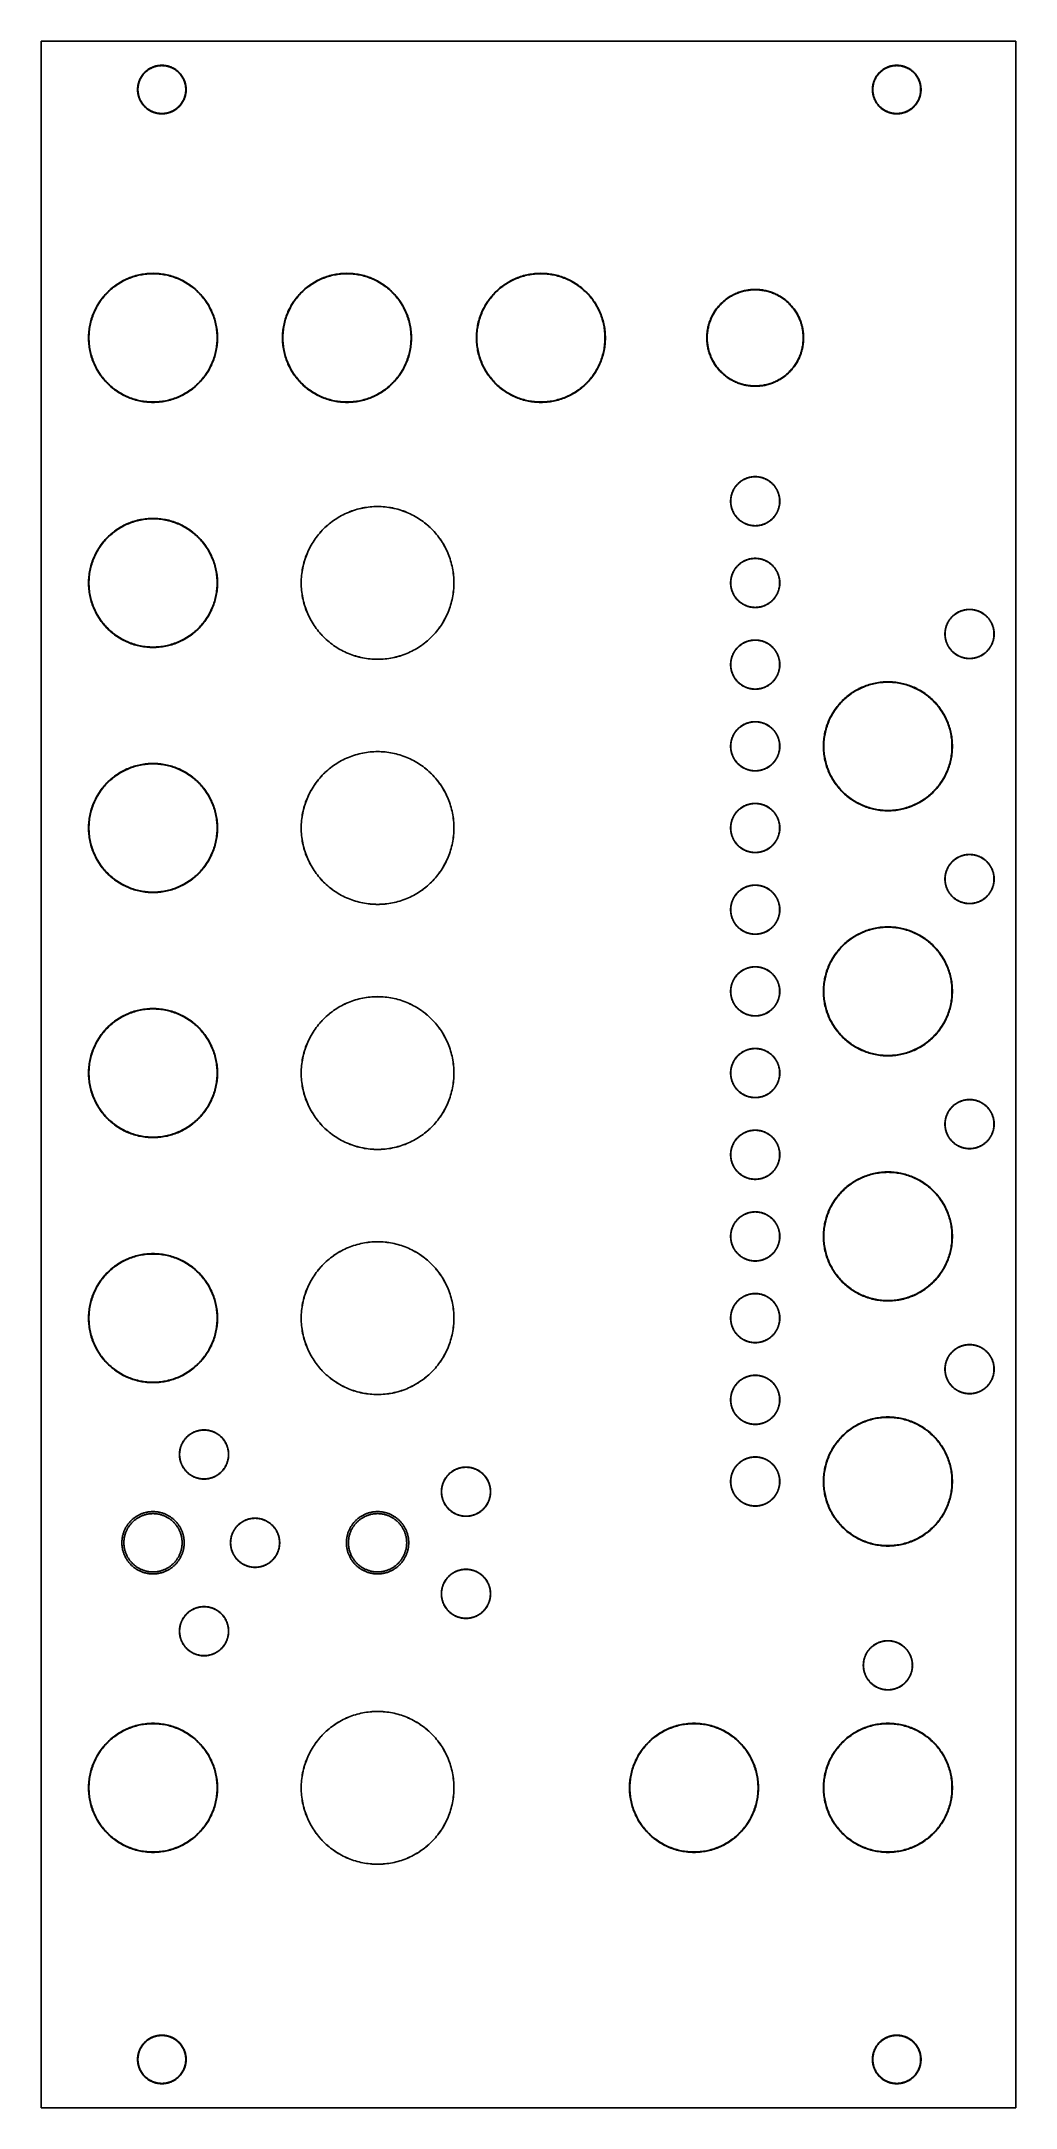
# Model space of a CAD drawing. Extents: x 3 to 63, y 0 to 129.
import ezdxf

# ---------------------------------------------------------------- set-up
doc = ezdxf.new("R2010")
doc.units = 0

msp = doc.modelspace()

# ---------------------------------------------------------------- linework, layer by layer
at = {"color": 5, "true_color": 0x0000ff}
msp.add_polyline3d([(63.33134, 0.3175, 0), (63.33134, 128.81762, 0), (2.71119, 128.81762, 0), (2.71119, 0.3175, 0), (63.33134, 0.3175, 0)], close=True, dxfattribs=at)
at = {"color": 34, "true_color": 0x008000}
for points in [[(2.7112, 0.3175, 0), (63.33134, 0.3175, 0), (63.33134, 128.81762, 0), (2.7112, 128.81762, 0), (2.7112, 0.3175, 0)], [(10.19173, 127.3302, 0), (10.15288, 127.32918, 0), (10.11402, 127.32715, 0), (10.07516, 127.3241, 0), (10.03655, 127.32004, 0), (9.99769, 127.31495, 0), (9.99376, 127.31433, 0), (9.95541, 127.30824, 0), (9.91705, 127.30113, 0), (9.87895, 127.29325, 0), (9.84111, 127.28411, 0), (9.80352, 127.2742, 0), (9.76618, 127.26328, 0), (9.7291, 127.25134, 0), (9.69227, 127.23839, 0), (9.65593, 127.22442, 0), (9.61988, 127.20969, 0), (9.58432, 127.19394, 0), (9.54901, 127.17743, 0), (9.51421, 127.1599, 0), (9.51066, 127.1581, 0), (9.47638, 127.13956, 0), (9.4426, 127.12025, 0), (9.40933, 127.09993, 0), (9.37656, 127.0791, 0), (9.3443, 127.05701, 0), (9.31255, 127.0344, 0), (9.28156, 127.01078, 0), (9.25134, 126.98639, 0), (9.22137, 126.96125, 0), (9.19241, 126.93559, 0), (9.16396, 126.90892, 0), (9.13627, 126.88149, 0), (9.13347, 126.87868, 0), (9.10654, 126.85049, 0), (9.08013, 126.82179, 0), (9.05472, 126.79232, 0), (9.02983, 126.76235, 0), (9.00596, 126.73162, 0), (8.98284, 126.70037, 0), (8.96049, 126.66837, 0), (8.93915, 126.63586, 0), (8.91832, 126.60284, 0), (8.89877, 126.56931, 0), (8.87972, 126.53527, 0), (8.86168, 126.50073, 0), (8.85988, 126.49719, 0), (8.84286, 126.46214, 0), (8.82661, 126.42658, 0), (8.81137, 126.39076, 0), (8.79714, 126.3547, 0), (8.78368, 126.31812, 0), (8.77124, 126.28104, 0), (8.75981, 126.24395, 0), (8.74939, 126.20636, 0), (8.73999, 126.16877, 0), (8.73136, 126.13067, 0), (8.72373, 126.09231, 0), (8.71739, 126.05396, 0), (8.71677, 126.05004, 0), (8.71118, 126.01168, 0), (8.70661, 125.97282, 0), (8.70304, 125.93421, 0), (8.70051, 125.89535, 0), (8.69899, 125.85623, 0), (8.69848, 125.81737, 0), (8.69899, 125.77851, 0), (8.70051, 125.73939, 0), (8.70304, 125.70053, 0), (8.70661, 125.66192, 0), (8.71118, 125.62306, 0), (8.71677, 125.58471, 0), (8.71739, 125.58078, 0), (8.72373, 125.54243, 0), (8.73136, 125.50407, 0), (8.73999, 125.46597, 0), (8.74939, 125.42838, 0), (8.75981, 125.39079, 0), (8.77124, 125.35371, 0), (8.78368, 125.31662, 0), (8.79714, 125.28005, 0), (8.81137, 125.24398, 0), (8.82661, 125.20816, 0), (8.84286, 125.1726, 0), (8.85988, 125.13755, 0), (8.86168, 125.13401, 0), (8.87972, 125.09947, 0), (8.89877, 125.06543, 0), (8.91832, 125.0319, 0), (8.93915, 124.99888, 0), (8.96049, 124.96637, 0), (8.98284, 124.93437, 0), (9.00596, 124.90313, 0), (9.02983, 124.87239, 0), (9.05472, 124.84242, 0), (9.08013, 124.81296, 0), (9.10654, 124.78425, 0), (9.13347, 124.75606, 0), (9.13627, 124.75325, 0), (9.16396, 124.72582, 0), (9.19241, 124.69915, 0), (9.22137, 124.67349, 0), (9.25134, 124.64835, 0), (9.28156, 124.62396, 0), (9.31255, 124.60034, 0), (9.3443, 124.57774, 0), (9.37656, 124.55564, 0), (9.40933, 124.53481, 0), (9.4426, 124.51449, 0), (9.47638, 124.49519, 0), (9.51066, 124.47664, 0), (9.51421, 124.47484, 0), (9.54901, 124.45731, 0), (9.58432, 124.4408, 0), (9.61988, 124.42506, 0), (9.65593, 124.41032, 0), (9.69227, 124.39635, 0), (9.7291, 124.3834, 0), (9.76618, 124.37146, 0), (9.80352, 124.36054, 0), (9.84111, 124.35063, 0), (9.87895, 124.34149, 0), (9.91705, 124.33362, 0), (9.95541, 124.3265, 0), (9.99376, 124.32041, 0), (9.99769, 124.31979, 0), (10.03655, 124.31471, 0), (10.07516, 124.31064, 0), (10.11402, 124.3076, 0), (10.15288, 124.30556, 0), (10.19173, 124.30455, 0), (10.23086, 124.30455, 0), (10.26972, 124.30556, 0), (10.30857, 124.3076, 0), (10.34745, 124.31064, 0), (10.38604, 124.31471, 0), (10.42492, 124.31979, 0), (10.42883, 124.32041, 0), (10.4672, 124.3265, 0), (10.50555, 124.33362, 0), (10.54365, 124.34149, 0), (10.5815, 124.35063, 0), (10.61909, 124.36054, 0), (10.65643, 124.37146, 0), (10.69351, 124.3834, 0), (10.73034, 124.39635, 0), (10.76666, 124.41032, 0), (10.80273, 124.42506, 0), (10.83829, 124.4408, 0), (10.8736, 124.45731, 0), (10.90839, 124.47484, 0), (10.91193, 124.47664, 0), (10.94622, 124.49519, 0), (10.98001, 124.51449, 0), (11.01328, 124.53481, 0), (11.04605, 124.55564, 0), (11.0783, 124.57774, 0), (11.11005, 124.60034, 0), (11.14104, 124.62396, 0), (11.17127, 124.64835, 0), (11.20124, 124.67349, 0), (11.2302, 124.69915, 0), (11.25864, 124.72582, 0), (11.28633, 124.75325, 0), (11.28914, 124.75606, 0), (11.31606, 124.78425, 0), (11.34248, 124.81296, 0), (11.36788, 124.84242, 0), (11.39277, 124.87239, 0), (11.41665, 124.90313, 0), (11.43976, 124.93437, 0), (11.46211, 124.96637, 0), (11.48345, 124.99888, 0), (11.50428, 125.0319, 0), (11.52384, 125.06543, 0), (11.54289, 125.09947, 0), (11.56092, 125.13401, 0), (11.56272, 125.13755, 0), (11.57974, 125.1726, 0), (11.596, 125.20816, 0), (11.61124, 125.24398, 0), (11.62546, 125.28005, 0), (11.63892, 125.31662, 0), (11.65137, 125.35371, 0), (11.6628, 125.39079, 0), (11.67321, 125.42838, 0), (11.68261, 125.46597, 0), (11.69125, 125.50407, 0), (11.69887, 125.54243, 0), (11.70522, 125.58078, 0), (11.70584, 125.58471, 0), (11.71143, 125.62306, 0), (11.716, 125.66192, 0), (11.71956, 125.70053, 0), (11.7221, 125.73939, 0), (11.72362, 125.77851, 0), (11.72413, 125.81737, 0), (11.72362, 125.85623, 0), (11.7221, 125.89535, 0), (11.71956, 125.93421, 0), (11.716, 125.97282, 0), (11.71143, 126.01168, 0), (11.70584, 126.05004, 0), (11.70522, 126.05396, 0), (11.69887, 126.09231, 0), (11.69125, 126.13067, 0), (11.68261, 126.16877, 0), (11.67321, 126.20636, 0), (11.6628, 126.24395, 0), (11.65137, 126.28104, 0), (11.63892, 126.31812, 0), (11.62546, 126.3547, 0), (11.61124, 126.39076, 0), (11.596, 126.42658, 0), (11.57974, 126.46214, 0), (11.56272, 126.49719, 0), (11.56092, 126.50073, 0), (11.54289, 126.53527, 0), (11.52384, 126.56931, 0), (11.50428, 126.60284, 0), (11.48345, 126.63586, 0), (11.46211, 126.66837, 0), (11.43976, 126.70037, 0), (11.41665, 126.73162, 0), (11.39277, 126.76235, 0), (11.36788, 126.79232, 0), (11.34248, 126.82179, 0), (11.31606, 126.85049, 0), (11.28914, 126.87868, 0), (11.28633, 126.88149, 0), (11.25864, 126.90892, 0), (11.2302, 126.93559, 0), (11.20124, 126.96125, 0), (11.17127, 126.98639, 0), (11.14104, 127.01078, 0), (11.11005, 127.0344, 0), (11.0783, 127.05701, 0), (11.04605, 127.0791, 0), (11.01328, 127.09993, 0), (10.98001, 127.12025, 0), (10.94622, 127.13956, 0), (10.91193, 127.1581, 0), (10.90839, 127.1599, 0), (10.8736, 127.17743, 0), (10.83829, 127.19394, 0), (10.80273, 127.20969, 0), (10.76666, 127.22442, 0), (10.73034, 127.23839, 0), (10.69351, 127.25134, 0), (10.65643, 127.26328, 0), (10.61909, 127.2742, 0), (10.5815, 127.28411, 0), (10.54365, 127.29325, 0), (10.50555, 127.30113, 0), (10.4672, 127.30824, 0), (10.42883, 127.31433, 0), (10.42492, 127.31495, 0), (10.38604, 127.32004, 0), (10.34745, 127.3241, 0), (10.30857, 127.32715, 0), (10.26972, 127.32918, 0), (10.23086, 127.3302, 0), (10.19173, 127.3302, 0)], [(10.30857, 124.33299, 0), (10.26972, 124.33096, 0), (10.23086, 124.32995, 0), (10.19173, 124.32995, 0), (10.15288, 124.33096, 0), (10.11402, 124.33299, 0), (10.07516, 124.33604, 0), (10.03655, 124.34011, 0), (9.99778, 124.34518, 0), (9.96326, 124.35066, 0), (9.92491, 124.35777, 0), (9.88681, 124.36565, 0), (9.84896, 124.37479, 0), (9.81137, 124.3847, 0), (9.77403, 124.39562, 0), (9.73695, 124.40756, 0), (9.70012, 124.42051, 0), (9.66379, 124.43448, 0), (9.62773, 124.44921, 0), (9.59217, 124.46496, 0), (9.55686, 124.48147, 0), (9.52488, 124.49758, 0), (9.49131, 124.51574, 0), (9.45753, 124.53504, 0), (9.42426, 124.55536, 0), (9.39148, 124.57619, 0), (9.35923, 124.59829, 0), (9.32748, 124.62089, 0), (9.29649, 124.64451, 0), (9.26627, 124.6689, 0), (9.2363, 124.69404, 0), (9.20734, 124.7197, 0), (9.17889, 124.74637, 0), (9.15338, 124.77165, 0), (9.12709, 124.79918, 0), (9.10068, 124.82789, 0), (9.07527, 124.85735, 0), (9.05038, 124.88732, 0), (9.02651, 124.91806, 0), (9.00339, 124.9493, 0), (8.98104, 124.9813, 0), (8.9597, 125.01381, 0), (8.93887, 125.04683, 0), (8.91932, 125.08036, 0), (8.90027, 125.1144, 0), (8.8834, 125.14672, 0), (8.86702, 125.18045, 0), (8.85077, 125.21601, 0), (8.83553, 125.25183, 0), (8.8213, 125.2879, 0), (8.80784, 125.32447, 0), (8.79538, 125.36156, 0), (8.78396, 125.39864, 0), (8.77355, 125.43623, 0), (8.76415, 125.47382, 0), (8.75552, 125.51192, 0), (8.7479, 125.55028, 0), (8.74196, 125.58618, 0), (8.73658, 125.62306, 0), (8.73201, 125.66192, 0), (8.72845, 125.70053, 0), (8.72591, 125.73939, 0), (8.72439, 125.77851, 0), (8.72387, 125.81737, 0), (8.72439, 125.85623, 0), (8.72591, 125.89535, 0), (8.72845, 125.93421, 0), (8.73201, 125.97282, 0), (8.73658, 126.01168, 0), (8.74194, 126.04849, 0), (8.7479, 126.08446, 0), (8.75552, 126.12282, 0), (8.76415, 126.16092, 0), (8.77355, 126.19851, 0), (8.78396, 126.2361, 0), (8.79538, 126.27319, 0), (8.80784, 126.31027, 0), (8.8213, 126.34685, 0), (8.83553, 126.38291, 0), (8.85077, 126.41873, 0), (8.86702, 126.45429, 0), (8.8834, 126.48802, 0), (8.90027, 126.52034, 0), (8.91932, 126.55438, 0), (8.93887, 126.58791, 0), (8.9597, 126.62093, 0), (8.98104, 126.65344, 0), (9.00339, 126.68544, 0), (9.02651, 126.71669, 0), (9.05038, 126.74742, 0), (9.07527, 126.77739, 0), (9.10068, 126.80686, 0), (9.12709, 126.83556, 0), (9.15338, 126.86309, 0), (9.17889, 126.88837, 0), (9.20734, 126.91504, 0), (9.2363, 126.9407, 0), (9.26627, 126.96584, 0), (9.29649, 126.99023, 0), (9.32748, 127.01385, 0), (9.35923, 127.03646, 0), (9.39148, 127.05855, 0), (9.42426, 127.07938, 0), (9.45753, 127.0997, 0), (9.49131, 127.11901, 0), (9.52488, 127.13716, 0), (9.55686, 127.15327, 0), (9.59217, 127.16978, 0), (9.62773, 127.18553, 0), (9.66379, 127.20026, 0), (9.70012, 127.21423, 0), (9.73695, 127.22718, 0), (9.77403, 127.23912, 0), (9.81137, 127.25004, 0), (9.84896, 127.25995, 0), (9.88681, 127.26909, 0), (9.92491, 127.27697, 0), (9.96326, 127.28408, 0), (9.99781, 127.28958, 0), (10.03655, 127.29464, 0), (10.07516, 127.2987, 0), (10.11402, 127.30175, 0), (10.15288, 127.30378, 0), (10.19173, 127.3048, 0), (10.23086, 127.3048, 0), (10.26972, 127.30378, 0), (10.30857, 127.30175, 0), (10.34745, 127.2987, 0), (10.38604, 127.29464, 0), (10.42475, 127.28958, 0), (10.45935, 127.28408, 0), (10.4977, 127.27697, 0), (10.5358, 127.26909, 0), (10.57365, 127.25995, 0), (10.61124, 127.25004, 0), (10.64858, 127.23912, 0), (10.68566, 127.22718, 0), (10.72249, 127.21423, 0), (10.75881, 127.20026, 0), (10.79488, 127.18553, 0), (10.83044, 127.16978, 0), (10.86575, 127.15327, 0), (10.89771, 127.13716, 0), (10.93129, 127.11901, 0), (10.96508, 127.0997, 0), (10.99835, 127.07938, 0), (11.03112, 127.05855, 0), (11.06337, 127.03646, 0), (11.09512, 127.01385, 0), (11.12611, 126.99023, 0), (11.15634, 126.96584, 0), (11.18631, 126.9407, 0), (11.21527, 126.91504, 0), (11.24371, 126.88837, 0), (11.26906, 126.86326, 0), (11.29551, 126.83556, 0), (11.32193, 126.80686, 0), (11.34733, 126.77739, 0), (11.37222, 126.74742, 0), (11.3961, 126.71669, 0), (11.41921, 126.68544, 0), (11.44156, 126.65344, 0), (11.4629, 126.62093, 0), (11.48373, 126.58791, 0), (11.50329, 126.55438, 0), (11.52234, 126.52034, 0), (11.5392, 126.48803, 0), (11.55558, 126.45429, 0), (11.57184, 126.41873, 0), (11.58708, 126.38291, 0), (11.6013, 126.34685, 0), (11.61477, 126.31027, 0), (11.62721, 126.27319, 0), (11.63864, 126.2361, 0), (11.64906, 126.19851, 0), (11.65845, 126.16092, 0), (11.66709, 126.12282, 0), (11.67471, 126.08446, 0), (11.68067, 126.04849, 0), (11.68603, 126.01168, 0), (11.6906, 125.97282, 0), (11.69415, 125.93421, 0), (11.6967, 125.89535, 0), (11.69822, 125.85623, 0), (11.69873, 125.81737, 0), (11.69822, 125.77851, 0), (11.6967, 125.73939, 0), (11.69415, 125.70053, 0), (11.6906, 125.66192, 0), (11.68603, 125.62306, 0), (11.68065, 125.58618, 0), (11.67471, 125.55028, 0), (11.66709, 125.51192, 0), (11.65845, 125.47382, 0), (11.64906, 125.43623, 0), (11.63864, 125.39864, 0), (11.62721, 125.36156, 0), (11.61477, 125.32447, 0), (11.6013, 125.2879, 0), (11.58708, 125.25183, 0), (11.57184, 125.21601, 0), (11.55558, 125.18045, 0), (11.5392, 125.14671, 0), (11.52234, 125.1144, 0), (11.50329, 125.08036, 0), (11.48373, 125.04683, 0), (11.4629, 125.01381, 0), (11.44156, 124.9813, 0), (11.41921, 124.9493, 0), (11.3961, 124.91806, 0), (11.37222, 124.88732, 0), (11.34733, 124.85735, 0), (11.32193, 124.82789, 0), (11.29551, 124.79918, 0), (11.26906, 124.77148, 0), (11.24371, 124.74637, 0), (11.21527, 124.7197, 0), (11.18631, 124.69404, 0), (11.15634, 124.6689, 0), (11.12611, 124.64451, 0), (11.09512, 124.62089, 0), (11.06337, 124.59829, 0), (11.03112, 124.57619, 0), (10.99835, 124.55536, 0), (10.96508, 124.53504, 0), (10.93129, 124.51574, 0), (10.89771, 124.49757, 0), (10.86575, 124.48147, 0), (10.83044, 124.46496, 0), (10.79488, 124.44921, 0), (10.75881, 124.43448, 0), (10.72249, 124.42051, 0), (10.68566, 124.40756, 0), (10.64858, 124.39562, 0), (10.61124, 124.3847, 0), (10.57365, 124.37479, 0), (10.5358, 124.36565, 0), (10.4977, 124.35777, 0), (10.45935, 124.35066, 0), (10.42478, 124.34517, 0), (10.38604, 124.34011, 0), (10.34745, 124.33604, 0), (10.30857, 124.33299, 0)], [(55.91175, 127.3302, 0), (55.87288, 127.32918, 0), (55.83402, 127.32715, 0), (55.79516, 127.3241, 0), (55.75655, 127.32004, 0), (55.71769, 127.31495, 0), (55.71376, 127.31433, 0), (55.67541, 127.30824, 0), (55.63706, 127.30113, 0), (55.59896, 127.29325, 0), (55.56111, 127.28411, 0), (55.52352, 127.2742, 0), (55.48618, 127.26328, 0), (55.4491, 127.25134, 0), (55.41227, 127.23839, 0), (55.37594, 127.22442, 0), (55.33988, 127.20969, 0), (55.30432, 127.19394, 0), (55.26901, 127.17743, 0), (55.23421, 127.1599, 0), (55.23067, 127.1581, 0), (55.19638, 127.13956, 0), (55.1626, 127.12025, 0), (55.12933, 127.09993, 0), (55.09656, 127.0791, 0), (55.0643, 127.05701, 0), (55.03255, 127.0344, 0), (55.00156, 127.01078, 0), (54.97134, 126.98639, 0), (54.94137, 126.96125, 0), (54.91241, 126.93559, 0), (54.88396, 126.90892, 0), (54.85628, 126.88149, 0), (54.85347, 126.87868, 0), (54.82654, 126.85049, 0), (54.80013, 126.82179, 0), (54.77473, 126.79232, 0), (54.74983, 126.76235, 0), (54.72596, 126.73162, 0), (54.70284, 126.70037, 0), (54.68049, 126.66837, 0), (54.65916, 126.63586, 0), (54.63833, 126.60284, 0), (54.61877, 126.56931, 0), (54.59972, 126.53527, 0), (54.58169, 126.50073, 0), (54.57988, 126.49719, 0), (54.56286, 126.46214, 0), (54.54661, 126.42658, 0), (54.53137, 126.39076, 0), (54.51714, 126.3547, 0), (54.50368, 126.31812, 0), (54.49124, 126.28104, 0), (54.47981, 126.24395, 0), (54.46939, 126.20636, 0), (54.45999, 126.16877, 0), (54.45136, 126.13067, 0), (54.44374, 126.09231, 0), (54.43739, 126.05396, 0), (54.43677, 126.05004, 0), (54.43118, 126.01168, 0), (54.42661, 125.97282, 0), (54.42305, 125.93421, 0), (54.42051, 125.89535, 0), (54.41899, 125.85623, 0), (54.41848, 125.81737, 0), (54.41899, 125.77851, 0), (54.42051, 125.73939, 0), (54.42305, 125.70053, 0), (54.42661, 125.66192, 0), (54.43118, 125.62306, 0), (54.43677, 125.58471, 0), (54.43739, 125.58078, 0), (54.44374, 125.54243, 0), (54.45136, 125.50407, 0), (54.45999, 125.46597, 0), (54.46939, 125.42838, 0), (54.47981, 125.39079, 0), (54.49124, 125.35371, 0), (54.50368, 125.31662, 0), (54.51714, 125.28005, 0), (54.53137, 125.24398, 0), (54.54661, 125.20816, 0), (54.56286, 125.1726, 0), (54.57988, 125.13755, 0), (54.58169, 125.13401, 0), (54.59972, 125.09947, 0), (54.61877, 125.06543, 0), (54.63833, 125.0319, 0), (54.65916, 124.99888, 0), (54.68049, 124.96637, 0), (54.70284, 124.93437, 0), (54.72596, 124.90313, 0), (54.74983, 124.87239, 0), (54.77473, 124.84242, 0), (54.80013, 124.81296, 0), (54.82654, 124.78425, 0), (54.85347, 124.75606, 0), (54.85628, 124.75325, 0), (54.88396, 124.72582, 0), (54.91241, 124.69915, 0), (54.94137, 124.67349, 0), (54.97134, 124.64835, 0), (55.00156, 124.62396, 0), (55.03255, 124.60034, 0), (55.0643, 124.57774, 0), (55.09656, 124.55564, 0), (55.12933, 124.53481, 0), (55.1626, 124.51449, 0), (55.19638, 124.49519, 0), (55.23067, 124.47664, 0), (55.23421, 124.47484, 0), (55.26901, 124.45731, 0), (55.30432, 124.4408, 0), (55.33988, 124.42506, 0), (55.37594, 124.41032, 0), (55.41227, 124.39635, 0), (55.4491, 124.3834, 0), (55.48618, 124.37146, 0), (55.52352, 124.36054, 0), (55.56111, 124.35063, 0), (55.59896, 124.34149, 0), (55.63706, 124.33362, 0), (55.67541, 124.3265, 0), (55.71376, 124.32041, 0), (55.71769, 124.31979, 0), (55.75655, 124.31471, 0), (55.79516, 124.31064, 0), (55.83402, 124.3076, 0), (55.87288, 124.30556, 0), (55.91175, 124.30455, 0), (55.95086, 124.30455, 0), (55.98972, 124.30556, 0), (56.02858, 124.3076, 0), (56.06745, 124.31064, 0), (56.10605, 124.31471, 0), (56.14492, 124.31979, 0), (56.14884, 124.32041, 0), (56.1872, 124.3265, 0), (56.22555, 124.33362, 0), (56.26365, 124.34149, 0), (56.3015, 124.35063, 0), (56.33909, 124.36054, 0), (56.37643, 124.37146, 0), (56.41351, 124.3834, 0), (56.45034, 124.39635, 0), (56.48666, 124.41032, 0), (56.52273, 124.42506, 0), (56.55829, 124.4408, 0), (56.5936, 124.45731, 0), (56.62839, 124.47484, 0), (56.63193, 124.47664, 0), (56.66622, 124.49519, 0), (56.70001, 124.51449, 0), (56.73328, 124.53481, 0), (56.76605, 124.55564, 0), (56.7983, 124.57774, 0), (56.83005, 124.60034, 0), (56.86104, 124.62396, 0), (56.89127, 124.64835, 0), (56.92124, 124.67349, 0), (56.9502, 124.69915, 0), (56.97864, 124.72582, 0), (57.00633, 124.75325, 0), (57.00914, 124.75606, 0), (57.03606, 124.78425, 0), (57.06248, 124.81296, 0), (57.08788, 124.84242, 0), (57.11277, 124.87239, 0), (57.13665, 124.90313, 0), (57.15976, 124.93437, 0), (57.18211, 124.96637, 0), (57.20345, 124.99888, 0), (57.22428, 125.0319, 0), (57.24384, 125.06543, 0), (57.26289, 125.09947, 0), (57.28092, 125.13401, 0), (57.28272, 125.13755, 0), (57.29974, 125.1726, 0), (57.316, 125.20816, 0), (57.33124, 125.24398, 0), (57.34546, 125.28005, 0), (57.35892, 125.31662, 0), (57.37137, 125.35371, 0), (57.3828, 125.39079, 0), (57.39321, 125.42838, 0), (57.40261, 125.46597, 0), (57.41125, 125.50407, 0), (57.41887, 125.54243, 0), (57.42522, 125.58078, 0), (57.42584, 125.58471, 0), (57.43143, 125.62306, 0), (57.436, 125.66192, 0), (57.43956, 125.70053, 0), (57.4421, 125.73939, 0), (57.44362, 125.77851, 0), (57.44413, 125.81737, 0), (57.44362, 125.85623, 0), (57.4421, 125.89535, 0), (57.43956, 125.93421, 0), (57.436, 125.97282, 0), (57.43143, 126.01168, 0), (57.42584, 126.05004, 0), (57.42522, 126.05396, 0), (57.41887, 126.09231, 0), (57.41125, 126.13067, 0), (57.40261, 126.16877, 0), (57.39321, 126.20636, 0), (57.3828, 126.24395, 0), (57.37137, 126.28104, 0), (57.35892, 126.31812, 0), (57.34546, 126.3547, 0), (57.33124, 126.39076, 0), (57.316, 126.42658, 0), (57.29974, 126.46214, 0), (57.28272, 126.49719, 0), (57.28092, 126.50073, 0), (57.26289, 126.53527, 0), (57.24384, 126.56931, 0), (57.22428, 126.60284, 0), (57.20345, 126.63586, 0), (57.18211, 126.66837, 0), (57.15976, 126.70037, 0), (57.13665, 126.73162, 0), (57.11277, 126.76235, 0), (57.08788, 126.79232, 0), (57.06248, 126.82179, 0), (57.03606, 126.85049, 0), (57.00914, 126.87868, 0), (57.00633, 126.88149, 0), (56.97864, 126.90892, 0), (56.9502, 126.93559, 0), (56.92124, 126.96125, 0), (56.89127, 126.98639, 0), (56.86104, 127.01078, 0), (56.83005, 127.0344, 0), (56.7983, 127.05701, 0), (56.76605, 127.0791, 0), (56.73328, 127.09993, 0), (56.70001, 127.12025, 0), (56.66622, 127.13956, 0), (56.63193, 127.1581, 0), (56.62839, 127.1599, 0), (56.5936, 127.17743, 0), (56.55829, 127.19394, 0), (56.52273, 127.20969, 0), (56.48666, 127.22442, 0), (56.45034, 127.23839, 0), (56.41351, 127.25134, 0), (56.37643, 127.26328, 0), (56.33909, 127.2742, 0), (56.3015, 127.28411, 0), (56.26365, 127.29325, 0), (56.22555, 127.30113, 0), (56.1872, 127.30824, 0), (56.14884, 127.31433, 0), (56.14492, 127.31495, 0), (56.10605, 127.32004, 0), (56.06745, 127.3241, 0), (56.02858, 127.32715, 0), (55.98972, 127.32918, 0), (55.95086, 127.3302, 0), (55.91175, 127.3302, 0)], [(56.02858, 124.33299, 0), (55.98972, 124.33096, 0), (55.95086, 124.32995, 0), (55.91175, 124.32995, 0), (55.87288, 124.33096, 0), (55.83402, 124.33299, 0), (55.79516, 124.33604, 0), (55.75655, 124.34011, 0), (55.71778, 124.34518, 0), (55.68326, 124.35066, 0), (55.64491, 124.35777, 0), (55.60681, 124.36565, 0), (55.56896, 124.37479, 0), (55.53137, 124.3847, 0), (55.49403, 124.39562, 0), (55.45695, 124.40756, 0), (55.42012, 124.42051, 0), (55.38379, 124.43448, 0), (55.34773, 124.44921, 0), (55.31217, 124.46496, 0), (55.27686, 124.48147, 0), (55.24488, 124.49758, 0), (55.21131, 124.51574, 0), (55.17753, 124.53504, 0), (55.14426, 124.55536, 0), (55.11149, 124.57619, 0), (55.07923, 124.59829, 0), (55.04748, 124.62089, 0), (55.01649, 124.64451, 0), (54.98627, 124.6689, 0), (54.9563, 124.69404, 0), (54.92734, 124.7197, 0), (54.89889, 124.74637, 0), (54.87357, 124.77147, 0), (54.84709, 124.79918, 0), (54.82068, 124.82789, 0), (54.79528, 124.85735, 0), (54.77038, 124.88732, 0), (54.74651, 124.91806, 0), (54.72339, 124.9493, 0), (54.70104, 124.9813, 0), (54.67971, 125.01381, 0), (54.65888, 125.04683, 0), (54.63932, 125.08036, 0), (54.62027, 125.1144, 0), (54.6034, 125.14672, 0), (54.58702, 125.18045, 0), (54.57077, 125.21601, 0), (54.55553, 125.25183, 0), (54.5413, 125.2879, 0), (54.52784, 125.32447, 0), (54.51539, 125.36156, 0), (54.50396, 125.39864, 0), (54.49355, 125.43623, 0), (54.48415, 125.47382, 0), (54.47552, 125.51192, 0), (54.4679, 125.55028, 0), (54.46196, 125.58618, 0), (54.45658, 125.62306, 0), (54.45201, 125.66192, 0), (54.44845, 125.70053, 0), (54.44591, 125.73939, 0), (54.44439, 125.77851, 0), (54.44388, 125.81737, 0), (54.44439, 125.85623, 0), (54.44591, 125.89535, 0), (54.44845, 125.93421, 0), (54.45201, 125.97282, 0), (54.45658, 126.01168, 0), (54.46194, 126.04849, 0), (54.4679, 126.08446, 0), (54.47552, 126.12282, 0), (54.48415, 126.16092, 0), (54.49355, 126.19851, 0), (54.50396, 126.2361, 0), (54.51539, 126.27319, 0), (54.52784, 126.31027, 0), (54.5413, 126.34685, 0), (54.55553, 126.38291, 0), (54.57077, 126.41873, 0), (54.58702, 126.45429, 0), (54.6034, 126.48802, 0), (54.62027, 126.52034, 0), (54.63932, 126.55438, 0), (54.65888, 126.58791, 0), (54.67971, 126.62093, 0), (54.70104, 126.65344, 0), (54.72339, 126.68544, 0), (54.74651, 126.71669, 0), (54.77038, 126.74742, 0), (54.79528, 126.77739, 0), (54.82068, 126.80686, 0), (54.84709, 126.83556, 0), (54.87357, 126.86327, 0), (54.89889, 126.88837, 0), (54.92734, 126.91504, 0), (54.9563, 126.9407, 0), (54.98627, 126.96584, 0), (55.01649, 126.99023, 0), (55.04748, 127.01385, 0), (55.07923, 127.03646, 0), (55.11149, 127.05855, 0), (55.14426, 127.07938, 0), (55.17753, 127.0997, 0), (55.21131, 127.11901, 0), (55.24488, 127.13716, 0), (55.27686, 127.15327, 0), (55.31217, 127.16978, 0), (55.34773, 127.18553, 0), (55.38379, 127.20026, 0), (55.42012, 127.21423, 0), (55.45695, 127.22718, 0), (55.49403, 127.23912, 0), (55.53137, 127.25004, 0), (55.56896, 127.25995, 0), (55.60681, 127.26909, 0), (55.64491, 127.27697, 0), (55.68326, 127.28408, 0), (55.71781, 127.28958, 0), (55.75655, 127.29464, 0), (55.79516, 127.2987, 0), (55.83402, 127.30175, 0), (55.87288, 127.30378, 0), (55.91175, 127.3048, 0), (55.95086, 127.3048, 0), (55.98972, 127.30378, 0), (56.02858, 127.30175, 0), (56.06745, 127.2987, 0), (56.10605, 127.29464, 0), (56.14475, 127.28958, 0), (56.17935, 127.28408, 0), (56.2177, 127.27697, 0), (56.2558, 127.26909, 0), (56.29365, 127.25995, 0), (56.33124, 127.25004, 0), (56.36858, 127.23912, 0), (56.40566, 127.22718, 0), (56.44249, 127.21423, 0), (56.47881, 127.20026, 0), (56.51488, 127.18553, 0), (56.55044, 127.16978, 0), (56.58575, 127.15327, 0), (56.61771, 127.13716, 0), (56.65129, 127.11901, 0), (56.68508, 127.0997, 0), (56.71835, 127.07938, 0), (56.75112, 127.05855, 0), (56.78337, 127.03646, 0), (56.81512, 127.01385, 0), (56.84611, 126.99023, 0), (56.87634, 126.96584, 0), (56.90631, 126.9407, 0), (56.93527, 126.91504, 0), (56.96371, 126.88837, 0), (56.98906, 126.86326, 0), (57.01551, 126.83556, 0), (57.04193, 126.80686, 0), (57.06733, 126.77739, 0), (57.09222, 126.74742, 0), (57.1161, 126.71669, 0), (57.13921, 126.68544, 0), (57.16156, 126.65344, 0), (57.1829, 126.62093, 0), (57.20373, 126.58791, 0), (57.22329, 126.55438, 0), (57.24234, 126.52034, 0), (57.2592, 126.48803, 0), (57.27558, 126.45429, 0), (57.29184, 126.41873, 0), (57.30708, 126.38291, 0), (57.3213, 126.34685, 0), (57.33477, 126.31027, 0), (57.34721, 126.27319, 0), (57.35864, 126.2361, 0), (57.36906, 126.19851, 0), (57.37845, 126.16092, 0), (57.38709, 126.12282, 0), (57.39471, 126.08446, 0), (57.40067, 126.04849, 0), (57.40603, 126.01168, 0), (57.4106, 125.97282, 0), (57.41416, 125.93421, 0), (57.4167, 125.89535, 0), (57.41822, 125.85623, 0), (57.41873, 125.81737, 0), (57.41822, 125.77851, 0), (57.4167, 125.73939, 0), (57.41416, 125.70053, 0), (57.4106, 125.66192, 0), (57.40603, 125.62306, 0), (57.40065, 125.58618, 0), (57.39471, 125.55028, 0), (57.38709, 125.51192, 0), (57.37845, 125.47382, 0), (57.36906, 125.43623, 0), (57.35864, 125.39864, 0), (57.34721, 125.36156, 0), (57.33477, 125.32447, 0), (57.3213, 125.2879, 0), (57.30708, 125.25183, 0), (57.29184, 125.21601, 0), (57.27558, 125.18045, 0), (57.2592, 125.14671, 0), (57.24234, 125.1144, 0), (57.22329, 125.08036, 0), (57.20373, 125.04683, 0), (57.1829, 125.01381, 0), (57.16156, 124.9813, 0), (57.13921, 124.9493, 0), (57.1161, 124.91806, 0), (57.09222, 124.88732, 0), (57.06733, 124.85735, 0), (57.04193, 124.82789, 0), (57.01551, 124.79918, 0), (56.98906, 124.77148, 0), (56.96371, 124.74637, 0), (56.93527, 124.7197, 0), (56.90631, 124.69404, 0), (56.87634, 124.6689, 0), (56.84611, 124.64451, 0), (56.81512, 124.62089, 0), (56.78337, 124.59829, 0), (56.75112, 124.57619, 0), (56.71835, 124.55536, 0), (56.68508, 124.53504, 0), (56.65129, 124.51574, 0), (56.61771, 124.49757, 0), (56.58575, 124.48147, 0), (56.55044, 124.46496, 0), (56.51488, 124.44921, 0), (56.47881, 124.43448, 0), (56.44249, 124.42051, 0), (56.40566, 124.40756, 0), (56.36858, 124.39562, 0), (56.33124, 124.3847, 0), (56.29365, 124.37479, 0), (56.2558, 124.36565, 0), (56.2177, 124.35777, 0), (56.17935, 124.35066, 0), (56.14478, 124.34517, 0), (56.10605, 124.34011, 0), (56.06745, 124.33604, 0), (56.02858, 124.33299, 0)], [(9.5631, 114.3889, 0), (9.4648, 114.38534, 0), (9.36701, 114.37924, 0), (9.26896, 114.37086, 0), (9.17143, 114.36019, 0), (9.07415, 114.34699, 0), (9.07022, 114.34636, 0), (8.97345, 114.33062, 0), (8.87693, 114.31258, 0), (8.78091, 114.29226, 0), (8.6854, 114.26966, 0), (8.59041, 114.24476, 0), (8.49618, 114.21733, 0), (8.40245, 114.18761, 0), (8.30974, 114.15561, 0), (8.21754, 114.12157, 0), (8.12661, 114.085, 0), (8.03619, 114.04639, 0), (7.94703, 114.0055, 0), (7.85889, 113.96232, 0), (7.85535, 113.96051, 0), (7.76798, 113.9153, 0), (7.68213, 113.86806, 0), (7.59729, 113.81878, 0), (7.51372, 113.76722, 0), (7.43143, 113.71362, 0), (7.3504, 113.658, 0), (7.2709, 113.60059, 0), (7.19267, 113.54116, 0), (7.11621, 113.47969, 0), (7.04103, 113.4167, 0), (6.96737, 113.35142, 0), (6.89549, 113.28462, 0), (6.82513, 113.21629, 0), (6.82232, 113.21348, 0), (6.75399, 113.14312, 0), (6.68719, 113.07124, 0), (6.62191, 112.99758, 0), (6.55892, 112.9224, 0), (6.49745, 112.84594, 0), (6.43802, 112.76771, 0), (6.38061, 112.68821, 0), (6.32499, 112.60718, 0), (6.27139, 112.52489, 0), (6.21983, 112.44132, 0), (6.17056, 112.35649, 0), (6.12331, 112.27063, 0), (6.1232, 112.27042, 0), (6.0781, 112.18326, 0), (6.0763, 112.17972, 0), (6.03312, 112.09158, 0), (5.99222, 112.00243, 0), (5.95361, 111.912, 0), (5.91704, 111.82107, 0), (5.883, 111.72887, 0), (5.851, 111.63616, 0), (5.82128, 111.54243, 0), (5.79385, 111.4482, 0), (5.76896, 111.3532, 0), (5.74635, 111.2577, 0), (5.72603, 111.16169, 0), (5.708, 111.06517, 0), (5.69225, 110.96839, 0), (5.69163, 110.96447, 0), (5.67842, 110.86718, 0), (5.66775, 110.76965, 0), (5.65937, 110.6716, 0), (5.65327, 110.57382, 0), (5.64972, 110.47552, 0), (5.64845, 110.37747, 0), (5.64972, 110.27943, 0), (5.65327, 110.18113, 0), (5.65937, 110.08334, 0), (5.66775, 109.9853, 0), (5.67842, 109.88776, 0), (5.69163, 109.79048, 0), (5.69225, 109.78655, 0), (5.708, 109.68978, 0), (5.72603, 109.59326, 0), (5.74635, 109.49725, 0), (5.76896, 109.40174, 0), (5.79385, 109.30675, 0), (5.82128, 109.21251, 0), (5.851, 109.11879, 0), (5.883, 109.02608, 0), (5.91704, 108.93388, 0), (5.95361, 108.84294, 0), (5.99222, 108.75252, 0), (6.03312, 108.66337, 0), (6.0763, 108.57523, 0), (6.0781, 108.57169, 0), (6.12331, 108.48431, 0), (6.17056, 108.39846, 0), (6.21983, 108.31362, 0), (6.27139, 108.23006, 0), (6.32499, 108.14776, 0), (6.38061, 108.06674, 0), (6.43802, 107.98723, 0), (6.49745, 107.909, 0), (6.55892, 107.83255, 0), (6.55894, 107.83253, 0), (6.62191, 107.75736, 0), (6.68719, 107.6837, 0), (6.75399, 107.61182, 0), (6.82232, 107.54146, 0), (6.82513, 107.53865, 0), (6.89549, 107.47033, 0), (6.96737, 107.40353, 0), (7.04103, 107.33825, 0), (7.11621, 107.27526, 0), (7.19267, 107.21379, 0), (7.2709, 107.15435, 0), (7.3504, 107.09695, 0), (7.43143, 107.04132, 0), (7.51372, 106.98773, 0), (7.59729, 106.93617, 0), (7.68213, 106.88689, 0), (7.76798, 106.83965, 0), (7.85535, 106.79443, 0), (7.85889, 106.79263, 0), (7.94703, 106.74945, 0), (8.03619, 106.70856, 0), (8.12661, 106.66995, 0), (8.21754, 106.63337, 0), (8.30974, 106.59934, 0), (8.40245, 106.56733, 0), (8.49618, 106.53761, 0), (8.59041, 106.51018, 0), (8.6854, 106.48529, 0), (8.78091, 106.46268, 0), (8.87693, 106.44236, 0), (8.97345, 106.42433, 0), (9.07022, 106.40858, 0), (9.07415, 106.40796, 0), (9.17143, 106.39475, 0), (9.26896, 106.38409, 0), (9.36701, 106.3757, 0), (9.4648, 106.36961, 0), (9.5631, 106.36605, 0), (9.66114, 106.36478, 0), (9.75918, 106.36605, 0), (9.85748, 106.36961, 0), (9.95527, 106.3757, 0), (10.05331, 106.38409, 0), (10.15085, 106.39475, 0), (10.24813, 106.40796, 0), (10.25206, 106.40858, 0), (10.34883, 106.42433, 0), (10.44535, 106.44236, 0), (10.54136, 106.46268, 0), (10.63687, 106.48529, 0), (10.73186, 106.51018, 0), (10.8261, 106.53761, 0), (10.91982, 106.56733, 0), (11.01253, 106.59934, 0), (11.10474, 106.63337, 0), (11.19567, 106.66995, 0), (11.28609, 106.70856, 0), (11.37525, 106.74945, 0), (11.46338, 106.79263, 0), (11.46692, 106.79443, 0), (11.5543, 106.83965, 0), (11.64015, 106.88689, 0), (11.72499, 106.93617, 0), (11.80855, 106.98773, 0), (11.89085, 107.04132, 0), (11.97188, 107.09695, 0), (12.05138, 107.15435, 0), (12.12961, 107.21379, 0), (12.20606, 107.27526, 0), (12.28125, 107.33825, 0), (12.35491, 107.40353, 0), (12.42679, 107.47033, 0), (12.49715, 107.53865, 0), (12.49996, 107.54146, 0), (12.56828, 107.61182, 0), (12.63509, 107.6837, 0), (12.70036, 107.75736, 0), (12.76334, 107.83253, 0), (12.76336, 107.83255, 0), (12.82482, 107.909, 0), (12.88426, 107.98723, 0), (12.94166, 108.06674, 0), (12.99729, 108.14776, 0), (13.05088, 108.23006, 0), (13.10245, 108.31362, 0), (13.15172, 108.39846, 0), (13.19897, 108.48431, 0), (13.24418, 108.57169, 0), (13.24598, 108.57523, 0), (13.28916, 108.66337, 0), (13.33006, 108.75252, 0), (13.36866, 108.84294, 0), (13.40524, 108.93388, 0), (13.43928, 109.02608, 0), (13.47128, 109.11879, 0), (13.501, 109.21251, 0), (13.52843, 109.30675, 0), (13.55332, 109.40174, 0), (13.57593, 109.49725, 0), (13.59625, 109.59326, 0), (13.61428, 109.68978, 0), (13.63003, 109.78655, 0), (13.63065, 109.79048, 0), (13.64386, 109.88776, 0), (13.65453, 109.9853, 0), (13.66291, 110.08334, 0), (13.669, 110.18113, 0), (13.67256, 110.27943, 0), (13.67383, 110.37747, 0), (13.67256, 110.47552, 0), (13.669, 110.57382, 0), (13.66291, 110.6716, 0), (13.65453, 110.76965, 0), (13.64386, 110.86718, 0), (13.63065, 110.96447, 0), (13.63003, 110.96839, 0), (13.61428, 111.06517, 0), (13.59625, 111.16169, 0), (13.57593, 111.2577, 0), (13.55332, 111.3532, 0), (13.52843, 111.4482, 0), (13.501, 111.54243, 0), (13.47128, 111.63616, 0), (13.43928, 111.72887, 0), (13.40524, 111.82107, 0), (13.36866, 111.912, 0), (13.33006, 112.00243, 0), (13.28916, 112.09158, 0), (13.24598, 112.17972, 0), (13.24418, 112.18326, 0), (13.19908, 112.27042, 0), (13.19897, 112.27063, 0), (13.15172, 112.35649, 0), (13.10245, 112.44132, 0), (13.05088, 112.52489, 0), (12.99729, 112.60718, 0), (12.94166, 112.68821, 0), (12.88426, 112.76771, 0), (12.82482, 112.84594, 0), (12.76336, 112.9224, 0), (12.70036, 112.99758, 0), (12.63509, 113.07124, 0), (12.56828, 113.14312, 0), (12.49996, 113.21348, 0), (12.49715, 113.21629, 0), (12.42679, 113.28462, 0), (12.35491, 113.35142, 0), (12.28125, 113.4167, 0), (12.20606, 113.47969, 0), (12.12961, 113.54116, 0), (12.05138, 113.60059, 0), (11.97188, 113.658, 0), (11.89085, 113.71362, 0), (11.80855, 113.76722, 0), (11.72499, 113.81878, 0), (11.64015, 113.86806, 0), (11.5543, 113.9153, 0), (11.46692, 113.96051, 0), (11.46338, 113.96232, 0), (11.37525, 114.0055, 0), (11.28609, 114.04639, 0), (11.19567, 114.085, 0), (11.10474, 114.12157, 0), (11.01253, 114.15561, 0), (10.91982, 114.18761, 0), (10.8261, 114.21733, 0), (10.73186, 114.24476, 0), (10.63687, 114.26966, 0), (10.54136, 114.29226, 0), (10.44535, 114.31258, 0), (10.34883, 114.33062, 0), (10.25206, 114.34636, 0), (10.24813, 114.34699, 0), (10.15085, 114.36019, 0), (10.05331, 114.37086, 0), (9.95527, 114.37924, 0), (9.85748, 114.38534, 0), (9.75918, 114.3889, 0), (9.66114, 114.39016, 0), (9.5631, 114.3889, 0)], [(21.6281, 114.3889, 0), (21.5298, 114.38534, 0), (21.43201, 114.37924, 0), (21.33396, 114.37086, 0), (21.23643, 114.36019, 0), (21.13915, 114.34699, 0), (21.13522, 114.34636, 0), (21.03845, 114.33062, 0), (20.94193, 114.31258, 0), (20.84591, 114.29226, 0), (20.7504, 114.26966, 0), (20.65541, 114.24476, 0), (20.56118, 114.21733, 0), (20.46745, 114.18761, 0), (20.37474, 114.15561, 0), (20.28254, 114.12157, 0), (20.19161, 114.085, 0), (20.10119, 114.04639, 0), (20.01203, 114.0055, 0), (19.92389, 113.96232, 0), (19.92035, 113.96051, 0), (19.83298, 113.9153, 0), (19.74712, 113.86806, 0), (19.66228, 113.81878, 0), (19.57872, 113.76722, 0), (19.49643, 113.71362, 0), (19.4154, 113.658, 0), (19.33589, 113.60059, 0), (19.25767, 113.54116, 0), (19.18121, 113.47969, 0), (19.10603, 113.4167, 0), (19.03237, 113.35142, 0), (18.96049, 113.28462, 0), (18.89013, 113.21629, 0), (18.88732, 113.21348, 0), (18.81899, 113.14312, 0), (18.75218, 113.07124, 0), (18.68691, 112.99758, 0), (18.62391, 112.9224, 0), (18.56244, 112.84594, 0), (18.50302, 112.76771, 0), (18.4456, 112.68821, 0), (18.38999, 112.60718, 0), (18.33639, 112.52489, 0), (18.28483, 112.44132, 0), (18.23556, 112.35649, 0), (18.18831, 112.27063, 0), (18.1882, 112.27042, 0), (18.1431, 112.18326, 0), (18.1413, 112.17972, 0), (18.09812, 112.09158, 0), (18.05722, 112.00243, 0), (18.01861, 111.912, 0), (17.98204, 111.82107, 0), (17.948, 111.72887, 0), (17.916, 111.63616, 0), (17.88628, 111.54243, 0), (17.85885, 111.4482, 0), (17.83396, 111.3532, 0), (17.81135, 111.2577, 0), (17.79103, 111.16169, 0), (17.773, 111.06517, 0), (17.75725, 110.96839, 0), (17.75663, 110.96447, 0), (17.74342, 110.86718, 0), (17.73275, 110.76965, 0), (17.72437, 110.6716, 0), (17.71827, 110.57382, 0), (17.71472, 110.47552, 0), (17.71345, 110.37747, 0), (17.71472, 110.27943, 0), (17.71827, 110.18113, 0), (17.72437, 110.08334, 0), (17.73275, 109.9853, 0), (17.74342, 109.88776, 0), (17.75663, 109.79048, 0), (17.75725, 109.78655, 0), (17.773, 109.68978, 0), (17.79103, 109.59326, 0), (17.81135, 109.49725, 0), (17.83396, 109.40174, 0), (17.85885, 109.30675, 0), (17.88628, 109.21251, 0), (17.916, 109.11879, 0), (17.948, 109.02608, 0), (17.98204, 108.93388, 0), (18.01861, 108.84294, 0), (18.05722, 108.75252, 0), (18.09812, 108.66337, 0), (18.1413, 108.57523, 0), (18.1431, 108.57169, 0), (18.18831, 108.48431, 0), (18.23556, 108.39846, 0), (18.28483, 108.31362, 0), (18.33639, 108.23006, 0), (18.38999, 108.14776, 0), (18.4456, 108.06674, 0), (18.50302, 107.98723, 0), (18.56244, 107.909, 0), (18.62391, 107.83255, 0), (18.62393, 107.83253, 0), (18.68691, 107.75736, 0), (18.75218, 107.6837, 0), (18.81899, 107.61182, 0), (18.88732, 107.54146, 0), (18.89013, 107.53865, 0), (18.96049, 107.47033, 0), (19.03237, 107.40353, 0), (19.10603, 107.33825, 0), (19.18121, 107.27526, 0), (19.25767, 107.21379, 0), (19.33589, 107.15435, 0), (19.4154, 107.09695, 0), (19.49643, 107.04132, 0), (19.57872, 106.98773, 0), (19.66228, 106.93617, 0), (19.74712, 106.88689, 0), (19.83298, 106.83965, 0), (19.92035, 106.79443, 0), (19.92389, 106.79263, 0), (20.01203, 106.74945, 0), (20.10119, 106.70856, 0), (20.19161, 106.66995, 0), (20.28254, 106.63337, 0), (20.37474, 106.59934, 0), (20.46745, 106.56733, 0), (20.56118, 106.53761, 0), (20.65541, 106.51018, 0), (20.7504, 106.48529, 0), (20.84591, 106.46268, 0), (20.94193, 106.44236, 0), (21.03845, 106.42433, 0), (21.13522, 106.40858, 0), (21.13915, 106.40796, 0), (21.23643, 106.39475, 0), (21.33396, 106.38409, 0), (21.43201, 106.3757, 0), (21.5298, 106.36961, 0), (21.6281, 106.36605, 0), (21.72614, 106.36478, 0), (21.82418, 106.36605, 0), (21.92248, 106.36961, 0), (22.02027, 106.3757, 0), (22.11832, 106.38409, 0), (22.21585, 106.39475, 0), (22.31313, 106.40796, 0), (22.31706, 106.40858, 0), (22.41383, 106.42433, 0), (22.51035, 106.44236, 0), (22.60636, 106.46268, 0), (22.70187, 106.48529, 0), (22.79686, 106.51018, 0), (22.8911, 106.53761, 0), (22.98482, 106.56733, 0), (23.07753, 106.59934, 0), (23.16974, 106.63337, 0), (23.26067, 106.66995, 0), (23.35109, 106.70856, 0), (23.44025, 106.74945, 0), (23.52838, 106.79263, 0), (23.53192, 106.79443, 0), (23.6193, 106.83965, 0), (23.70515, 106.88689, 0), (23.78999, 106.93617, 0), (23.87355, 106.98773, 0), (23.95585, 107.04132, 0), (24.03688, 107.09695, 0), (24.11638, 107.15435, 0), (24.19461, 107.21379, 0), (24.27106, 107.27526, 0), (24.34625, 107.33825, 0), (24.41991, 107.40353, 0), (24.49179, 107.47033, 0), (24.56215, 107.53865, 0), (24.56496, 107.54146, 0), (24.63328, 107.61182, 0), (24.70009, 107.6837, 0), (24.76536, 107.75736, 0), (24.82834, 107.83253, 0), (24.82836, 107.83255, 0), (24.88982, 107.909, 0), (24.94926, 107.98723, 0), (25.00666, 108.06674, 0), (25.06229, 108.14776, 0), (25.11588, 108.23006, 0), (25.16745, 108.31362, 0), (25.21672, 108.39846, 0), (25.26397, 108.48431, 0), (25.30918, 108.57169, 0), (25.31098, 108.57523, 0), (25.35416, 108.66337, 0), (25.39506, 108.75252, 0), (25.43366, 108.84294, 0), (25.47024, 108.93388, 0), (25.50428, 109.02608, 0), (25.53628, 109.11879, 0), (25.566, 109.21251, 0), (25.59343, 109.30675, 0), (25.61832, 109.40174, 0), (25.64093, 109.49725, 0), (25.66125, 109.59326, 0), (25.67928, 109.68978, 0), (25.69503, 109.78655, 0), (25.69565, 109.79048, 0), (25.70886, 109.88776, 0), (25.71953, 109.9853, 0), (25.72791, 110.08334, 0), (25.73401, 110.18113, 0), (25.73756, 110.27943, 0), (25.73883, 110.37747, 0), (25.73756, 110.47552, 0), (25.73401, 110.57382, 0), (25.72791, 110.6716, 0), (25.71953, 110.76965, 0), (25.70886, 110.86718, 0), (25.69565, 110.96447, 0), (25.69503, 110.96839, 0), (25.67928, 111.06517, 0), (25.66125, 111.16169, 0), (25.64093, 111.2577, 0), (25.61832, 111.3532, 0), (25.59343, 111.4482, 0), (25.566, 111.54243, 0), (25.53628, 111.63616, 0), (25.50428, 111.72887, 0), (25.47024, 111.82107, 0), (25.43366, 111.912, 0), (25.39506, 112.00243, 0), (25.35416, 112.09158, 0), (25.31098, 112.17972, 0), (25.30918, 112.18326, 0), (25.26408, 112.27042, 0), (25.26397, 112.27063, 0), (25.21672, 112.35649, 0), (25.16745, 112.44132, 0), (25.11588, 112.52489, 0), (25.06229, 112.60718, 0), (25.00666, 112.68821, 0), (24.94926, 112.76771, 0), (24.88982, 112.84594, 0), (24.82836, 112.9224, 0), (24.76536, 112.99758, 0), (24.70009, 113.07124, 0), (24.63328, 113.14312, 0), (24.56496, 113.21348, 0), (24.56215, 113.21629, 0), (24.49179, 113.28462, 0), (24.41991, 113.35142, 0), (24.34625, 113.4167, 0), (24.27106, 113.47969, 0), (24.19461, 113.54116, 0), (24.11638, 113.60059, 0), (24.03688, 113.658, 0), (23.95585, 113.71362, 0), (23.87355, 113.76722, 0), (23.78999, 113.81878, 0), (23.70515, 113.86806, 0), (23.6193, 113.9153, 0), (23.53192, 113.96051, 0), (23.52838, 113.96232, 0), (23.44025, 114.0055, 0), (23.35109, 114.04639, 0), (23.26067, 114.085, 0), (23.16974, 114.12157, 0), (23.07753, 114.15561, 0), (22.98482, 114.18761, 0), (22.8911, 114.21733, 0), (22.79686, 114.24476, 0), (22.70187, 114.26966, 0), (22.60636, 114.29226, 0), (22.51035, 114.31258, 0), (22.41383, 114.33062, 0), (22.31706, 114.34636, 0), (22.31313, 114.34699, 0), (22.21585, 114.36019, 0), (22.11832, 114.37086, 0), (22.02027, 114.37924, 0), (21.92248, 114.38534, 0), (21.82418, 114.3889, 0), (21.72614, 114.39016, 0), (21.6281, 114.3889, 0)], [(33.6931, 114.3889, 0), (33.5948, 114.38534, 0), (33.49701, 114.37924, 0), (33.39896, 114.37086, 0), (33.30143, 114.36019, 0), (33.20415, 114.34699, 0), (33.20022, 114.34636, 0), (33.10345, 114.33062, 0), (33.00692, 114.31258, 0), (32.91091, 114.29226, 0), (32.81541, 114.26966, 0), (32.72041, 114.24476, 0), (32.62618, 114.21733, 0), (32.53244, 114.18761, 0), (32.43974, 114.15561, 0), (32.34754, 114.12157, 0), (32.25661, 114.085, 0), (32.16619, 114.04639, 0), (32.07703, 114.0055, 0), (31.98889, 113.96232, 0), (31.98535, 113.96051, 0), (31.89798, 113.9153, 0), (31.81213, 113.86806, 0), (31.72729, 113.81878, 0), (31.64372, 113.76722, 0), (31.56143, 113.71362, 0), (31.4804, 113.658, 0), (31.4009, 113.60059, 0), (31.32267, 113.54116, 0), (31.24621, 113.47969, 0), (31.17103, 113.4167, 0), (31.09737, 113.35142, 0), (31.02549, 113.28462, 0), (30.95513, 113.21629, 0), (30.95232, 113.21348, 0), (30.88399, 113.14312, 0), (30.81719, 113.07124, 0), (30.75191, 112.99758, 0), (30.68892, 112.9224, 0), (30.62745, 112.84594, 0), (30.56802, 112.76771, 0), (30.51061, 112.68821, 0), (30.45499, 112.60718, 0), (30.40139, 112.52489, 0), (30.34983, 112.44132, 0), (30.30056, 112.35649, 0), (30.25331, 112.27063, 0), (30.2532, 112.27042, 0), (30.2081, 112.18326, 0), (30.2063, 112.17972, 0), (30.16312, 112.09158, 0), (30.12222, 112.00243, 0), (30.08361, 111.912, 0), (30.04704, 111.82107, 0), (30.013, 111.72887, 0), (29.981, 111.63616, 0), (29.95128, 111.54243, 0), (29.92385, 111.4482, 0), (29.89896, 111.3532, 0), (29.87635, 111.2577, 0), (29.85603, 111.16169, 0), (29.838, 111.06517, 0), (29.82225, 110.96839, 0), (29.82163, 110.96447, 0), (29.80842, 110.86718, 0), (29.79775, 110.76965, 0), (29.78937, 110.6716, 0), (29.78327, 110.57382, 0), (29.77972, 110.47552, 0), (29.77845, 110.37747, 0), (29.77972, 110.27943, 0), (29.78327, 110.18113, 0), (29.78937, 110.08334, 0), (29.79775, 109.9853, 0), (29.80842, 109.88776, 0), (29.82163, 109.79048, 0), (29.82225, 109.78655, 0), (29.838, 109.68978, 0), (29.85603, 109.59326, 0), (29.87635, 109.49725, 0), (29.89896, 109.40174, 0), (29.92385, 109.30675, 0), (29.95128, 109.21251, 0), (29.981, 109.11879, 0), (30.013, 109.02608, 0), (30.04704, 108.93388, 0), (30.08361, 108.84294, 0), (30.12222, 108.75252, 0), (30.16312, 108.66337, 0), (30.2063, 108.57523, 0), (30.2081, 108.57169, 0), (30.25331, 108.48431, 0), (30.30056, 108.39846, 0), (30.34983, 108.31362, 0), (30.40139, 108.23006, 0), (30.45499, 108.14776, 0), (30.51061, 108.06674, 0), (30.56802, 107.98723, 0), (30.62745, 107.909, 0), (30.68892, 107.83255, 0), (30.68894, 107.83253, 0), (30.75191, 107.75736, 0), (30.81719, 107.6837, 0), (30.88399, 107.61182, 0), (30.95232, 107.54146, 0), (30.95513, 107.53865, 0), (31.02549, 107.47033, 0), (31.09737, 107.40353, 0), (31.17103, 107.33825, 0), (31.24621, 107.27526, 0), (31.32267, 107.21379, 0), (31.4009, 107.15435, 0), (31.4804, 107.09695, 0), (31.56143, 107.04132, 0), (31.64372, 106.98773, 0), (31.72729, 106.93617, 0), (31.81213, 106.88689, 0), (31.89798, 106.83965, 0), (31.98535, 106.79443, 0), (31.98889, 106.79263, 0), (32.07703, 106.74945, 0), (32.16619, 106.70856, 0), (32.25661, 106.66995, 0), (32.34754, 106.63337, 0), (32.43974, 106.59934, 0), (32.53244, 106.56733, 0), (32.62618, 106.53761, 0), (32.72041, 106.51018, 0), (32.81541, 106.48529, 0), (32.91091, 106.46268, 0), (33.00692, 106.44236, 0), (33.10345, 106.42433, 0), (33.20022, 106.40858, 0), (33.20415, 106.40796, 0), (33.30143, 106.39475, 0), (33.39896, 106.38409, 0), (33.49701, 106.3757, 0), (33.5948, 106.36961, 0), (33.6931, 106.36605, 0), (33.79114, 106.36478, 0), (33.88918, 106.36605, 0), (33.98748, 106.36961, 0), (34.08527, 106.3757, 0), (34.18332, 106.38409, 0), (34.28085, 106.39475, 0), (34.37813, 106.40796, 0), (34.38206, 106.40858, 0), (34.47883, 106.42433, 0), (34.57535, 106.44236, 0), (34.67136, 106.46268, 0), (34.76686, 106.48529, 0), (34.86186, 106.51018, 0), (34.9561, 106.53761, 0), (35.04981, 106.56733, 0), (35.14253, 106.59934, 0), (35.23474, 106.63337, 0), (35.32567, 106.66995, 0), (35.41608, 106.70856, 0), (35.50524, 106.74945, 0), (35.59338, 106.79263, 0), (35.59691, 106.79443, 0), (35.6843, 106.83965, 0), (35.77015, 106.88689, 0), (35.85499, 106.93617, 0), (35.93855, 106.98773, 0), (36.02085, 107.04132, 0), (36.10188, 107.09695, 0), (36.18137, 107.15435, 0), (36.25961, 107.21379, 0), (36.33606, 107.27526, 0), (36.41125, 107.33825, 0), (36.48491, 107.40353, 0), (36.55679, 107.47033, 0), (36.62715, 107.53865, 0), (36.62995, 107.54146, 0), (36.69827, 107.61182, 0), (36.76509, 107.6837, 0), (36.83036, 107.75736, 0), (36.89334, 107.83253, 0), (36.89336, 107.83255, 0), (36.95482, 107.909, 0), (37.01426, 107.98723, 0), (37.07166, 108.06674, 0), (37.12729, 108.14776, 0), (37.18088, 108.23006, 0), (37.23245, 108.31362, 0), (37.28172, 108.39846, 0), (37.32897, 108.48431, 0), (37.37418, 108.57169, 0), (37.37598, 108.57523, 0), (37.41916, 108.66337, 0), (37.46006, 108.75252, 0), (37.49866, 108.84294, 0), (37.53524, 108.93388, 0), (37.56928, 109.02608, 0), (37.60128, 109.11879, 0), (37.631, 109.21251, 0), (37.65843, 109.30675, 0), (37.68332, 109.40174, 0), (37.70593, 109.49725, 0), (37.72625, 109.59326, 0), (37.74428, 109.68978, 0), (37.76003, 109.78655, 0), (37.76065, 109.79048, 0), (37.77386, 109.88776, 0), (37.78452, 109.9853, 0), (37.79291, 110.08334, 0), (37.799, 110.18113, 0), (37.80256, 110.27943, 0), (37.80383, 110.37747, 0), (37.80256, 110.47552, 0), (37.799, 110.57382, 0), (37.79291, 110.6716, 0), (37.78452, 110.76965, 0), (37.77386, 110.86718, 0), (37.76065, 110.96447, 0), (37.76003, 110.96839, 0), (37.74428, 111.06517, 0), (37.72625, 111.16169, 0), (37.70593, 111.2577, 0), (37.68332, 111.3532, 0), (37.65843, 111.4482, 0), (37.631, 111.54243, 0), (37.60128, 111.63616, 0), (37.56928, 111.72887, 0), (37.53524, 111.82107, 0), (37.49866, 111.912, 0), (37.46006, 112.00243, 0), (37.41916, 112.09158, 0), (37.37598, 112.17972, 0), (37.37418, 112.18326, 0), (37.32908, 112.27042, 0), (37.32897, 112.27063, 0), (37.28172, 112.35649, 0), (37.23245, 112.44132, 0), (37.18088, 112.52489, 0), (37.12729, 112.60718, 0), (37.07166, 112.68821, 0), (37.01426, 112.76771, 0), (36.95482, 112.84594, 0), (36.89336, 112.9224, 0), (36.83036, 112.99758, 0), (36.76509, 113.07124, 0), (36.69827, 113.14312, 0), (36.62995, 113.21348, 0), (36.62715, 113.21629, 0), (36.55679, 113.28462, 0), (36.48491, 113.35142, 0), (36.41125, 113.4167, 0), (36.33606, 113.47969, 0), (36.25961, 113.54116, 0), (36.18137, 113.60059, 0), (36.10188, 113.658, 0), (36.02085, 113.71362, 0), (35.93855, 113.76722, 0), (35.85499, 113.81878, 0), (35.77015, 113.86806, 0), (35.6843, 113.9153, 0), (35.59691, 113.96051, 0), (35.59338, 113.96232, 0), (35.50524, 114.0055, 0), (35.41608, 114.04639, 0), (35.32567, 114.085, 0), (35.23474, 114.12157, 0), (35.14253, 114.15561, 0), (35.04981, 114.18761, 0), (34.9561, 114.21733, 0), (34.86186, 114.24476, 0), (34.76686, 114.26966, 0), (34.67136, 114.29226, 0), (34.57535, 114.31258, 0), (34.47883, 114.33062, 0), (34.38206, 114.34636, 0), (34.37813, 114.34699, 0), (34.28085, 114.36019, 0), (34.18332, 114.37086, 0), (34.08527, 114.37924, 0), (33.98748, 114.38534, 0), (33.88918, 114.3889, 0), (33.79114, 114.39016, 0), (33.6931, 114.3889, 0)], [(9.85748, 106.39501, 0), (9.75918, 106.39145, 0), (9.66114, 106.39018, 0), (9.5631, 106.39145, 0), (9.4648, 106.39501, 0), (9.36701, 106.4011, 0), (9.26896, 106.40949, 0), (9.17143, 106.42015, 0), (9.07482, 106.43327, 0), (8.98129, 106.44849, 0), (8.88477, 106.46652, 0), (8.78876, 106.48684, 0), (8.69326, 106.50945, 0), (8.59826, 106.53434, 0), (8.50403, 106.56177, 0), (8.4103, 106.59149, 0), (8.31758, 106.62349, 0), (8.22539, 106.65753, 0), (8.13446, 106.69411, 0), (8.04404, 106.73271, 0), (7.95488, 106.77361, 0), (7.86754, 106.8164, 0), (7.78291, 106.8602, 0), (7.69706, 106.90744, 0), (7.61222, 106.95672, 0), (7.52865, 107.00828, 0), (7.44636, 107.06187, 0), (7.36533, 107.1175, 0), (7.28583, 107.1749, 0), (7.2076, 107.23434, 0), (7.13114, 107.29581, 0), (7.05596, 107.3588, 0), (6.9823, 107.42408, 0), (6.91042, 107.49088, 0), (6.84148, 107.55782, 0), (6.77454, 107.62675, 0), (6.70774, 107.69863, 0), (6.64246, 107.77229, 0), (6.57947, 107.84748, 0), (6.518, 107.92393, 0), (6.45857, 108.00216, 0), (6.40116, 108.08167, 0), (6.34554, 108.16269, 0), (6.29194, 108.24499, 0), (6.24038, 108.32855, 0), (6.19111, 108.41339, 0), (6.14386, 108.49924, 0), (6.09989, 108.58423, 0), (6.05727, 108.67122, 0), (6.01638, 108.76037, 0), (5.97777, 108.85079, 0), (5.9412, 108.94173, 0), (5.90716, 109.03393, 0), (5.87516, 109.12664, 0), (5.84544, 109.22036, 0), (5.81801, 109.3146, 0), (5.79311, 109.40959, 0), (5.77051, 109.5051, 0), (5.75019, 109.60111, 0), (5.73215, 109.69763, 0), (5.71694, 109.79114, 0), (5.70382, 109.88776, 0), (5.69315, 109.9853, 0), (5.68477, 110.08334, 0), (5.67867, 110.18113, 0), (5.67512, 110.27943, 0), (5.67385, 110.37747, 0), (5.67512, 110.47552, 0), (5.67867, 110.57382, 0), (5.68477, 110.6716, 0), (5.69315, 110.76965, 0), (5.70382, 110.86718, 0), (5.71693, 110.96376, 0), (5.73215, 111.05732, 0), (5.75019, 111.15384, 0), (5.77051, 111.24985, 0), (5.79311, 111.34535, 0), (5.81801, 111.44035, 0), (5.84544, 111.53458, 0), (5.87516, 111.62831, 0), (5.90716, 111.72102, 0), (5.9412, 111.81322, 0), (5.97777, 111.90415, 0), (6.01638, 111.99458, 0), (6.05727, 112.08373, 0), (6.09988, 112.17072, 0), (6.14386, 112.2557, 0), (6.19111, 112.34156, 0), (6.24038, 112.42639, 0), (6.29194, 112.50996, 0), (6.34554, 112.59225, 0), (6.40116, 112.67328, 0), (6.45857, 112.75278, 0), (6.518, 112.83101, 0), (6.57947, 112.90747, 0), (6.64246, 112.98265, 0), (6.70774, 113.05631, 0), (6.77454, 113.12819, 0), (6.84149, 113.19712, 0), (6.91042, 113.26407, 0), (6.9823, 113.33087, 0), (7.05596, 113.39615, 0), (7.13114, 113.45914, 0), (7.2076, 113.52061, 0), (7.28583, 113.58004, 0), (7.36533, 113.63745, 0), (7.44636, 113.69307, 0), (7.52865, 113.74667, 0), (7.61222, 113.79823, 0), (7.69706, 113.84751, 0), (7.78291, 113.89475, 0), (7.86789, 113.93873, 0), (7.95488, 113.98134, 0), (8.04404, 114.02223, 0), (8.13446, 114.06084, 0), (8.22539, 114.09742, 0), (8.31758, 114.13145, 0), (8.4103, 114.16346, 0), (8.50403, 114.19317, 0), (8.59826, 114.22061, 0), (8.69326, 114.2455, 0), (8.78876, 114.2681, 0), (8.88477, 114.28842, 0), (8.98129, 114.30646, 0), (9.07481, 114.32168, 0), (9.17143, 114.33479, 0), (9.26896, 114.34546, 0), (9.36701, 114.35384, 0), (9.4648, 114.35994, 0), (9.5631, 114.3635, 0), (9.66114, 114.36477, 0), (9.75918, 114.3635, 0), (9.85748, 114.35994, 0), (9.95527, 114.35384, 0), (10.05331, 114.34546, 0), (10.15085, 114.33479, 0), (10.24746, 114.32168, 0), (10.34098, 114.30646, 0), (10.4375, 114.28842, 0), (10.53351, 114.2681, 0), (10.62902, 114.2455, 0), (10.72401, 114.22061, 0), (10.81825, 114.19317, 0), (10.91197, 114.16346, 0), (11.00468, 114.13145, 0), (11.09689, 114.09742, 0), (11.18782, 114.06084, 0), (11.27824, 114.02223, 0), (11.3674, 113.98134, 0), (11.45438, 113.93872, 0), (11.53937, 113.89475, 0), (11.62522, 113.84751, 0), (11.71006, 113.79823, 0), (11.79362, 113.74667, 0), (11.87592, 113.69307, 0), (11.95695, 113.63745, 0), (12.03645, 113.58004, 0), (12.11468, 113.52061, 0), (12.19113, 113.45914, 0), (12.26632, 113.39615, 0), (12.33998, 113.33087, 0), (12.41186, 113.26407, 0), (12.48079, 113.19713, 0), (12.54773, 113.12819, 0), (12.61454, 113.05631, 0), (12.67981, 112.98265, 0), (12.74281, 112.90747, 0), (12.80427, 112.83101, 0), (12.86371, 112.75278, 0), (12.92111, 112.67328, 0), (12.97674, 112.59225, 0), (13.03033, 112.50996, 0), (13.0819, 112.42639, 0), (13.13117, 112.34156, 0), (13.17842, 112.2557, 0), (13.22221, 112.17108, 0), (13.265, 112.08373, 0), (13.3059, 111.99458, 0), (13.34451, 111.90415, 0), (13.38108, 111.81322, 0), (13.41512, 111.72102, 0), (13.44712, 111.62831, 0), (13.47684, 111.53458, 0), (13.50427, 111.44035, 0), (13.52916, 111.34535, 0), (13.55177, 111.24985, 0), (13.57209, 111.15384, 0), (13.59012, 111.05732, 0), (13.60535, 110.96374, 0), (13.61846, 110.86718, 0), (13.62913, 110.76965, 0), (13.63751, 110.6716, 0), (13.6436, 110.57382, 0), (13.64716, 110.47552, 0), (13.64843, 110.37747, 0), (13.64716, 110.27943, 0), (13.6436, 110.18113, 0), (13.63751, 110.08334, 0), (13.62913, 109.9853, 0), (13.61846, 109.88776, 0), (13.60534, 109.79115, 0), (13.59012, 109.69763, 0), (13.57209, 109.60111, 0), (13.55177, 109.5051, 0), (13.52916, 109.40959, 0), (13.50427, 109.3146, 0), (13.47684, 109.22036, 0), (13.44712, 109.12664, 0), (13.41512, 109.03393, 0), (13.38108, 108.94173, 0), (13.34451, 108.85079, 0), (13.3059, 108.76037, 0), (13.265, 108.67122, 0), (13.2222, 108.58386, 0), (13.17842, 108.49924, 0), (13.13117, 108.41339, 0), (13.0819, 108.32855, 0), (13.03033, 108.24499, 0), (12.97674, 108.16269, 0), (12.92111, 108.08167, 0), (12.86371, 108.00216, 0), (12.80427, 107.92393, 0), (12.74281, 107.84748, 0), (12.67981, 107.77229, 0), (12.61454, 107.69863, 0), (12.54773, 107.62675, 0), (12.48079, 107.55782, 0), (12.41186, 107.49088, 0), (12.33998, 107.42408, 0), (12.26632, 107.3588, 0), (12.19113, 107.29581, 0), (12.11468, 107.23434, 0), (12.03645, 107.1749, 0), (11.95695, 107.1175, 0), (11.87592, 107.06187, 0), (11.79362, 107.00828, 0), (11.71006, 106.95672, 0), (11.62522, 106.90744, 0), (11.53937, 106.8602, 0), (11.45473, 106.8164, 0), (11.3674, 106.77361, 0), (11.27824, 106.73271, 0), (11.18782, 106.69411, 0), (11.09689, 106.65753, 0), (11.00468, 106.62349, 0), (10.91197, 106.59149, 0), (10.81825, 106.56177, 0), (10.72401, 106.53434, 0), (10.62902, 106.50945, 0), (10.53351, 106.48684, 0), (10.4375, 106.46652, 0), (10.34098, 106.44849, 0), (10.24746, 106.43327, 0), (10.15085, 106.42015, 0), (10.05331, 106.40949, 0), (9.95527, 106.4011, 0), (9.85748, 106.39501, 0)], [(21.92248, 106.39501, 0), (21.82418, 106.39145, 0), (21.72614, 106.39018, 0), (21.6281, 106.39145, 0), (21.5298, 106.39501, 0), (21.43201, 106.4011, 0), (21.33396, 106.40949, 0), (21.23643, 106.42015, 0), (21.13982, 106.43327, 0), (21.0463, 106.44849, 0), (20.94978, 106.46652, 0), (20.85376, 106.48684, 0), (20.75826, 106.50945, 0), (20.66326, 106.53434, 0), (20.56903, 106.56177, 0), (20.4753, 106.59149, 0), (20.38259, 106.62349, 0), (20.29038, 106.65753, 0), (20.19945, 106.69411, 0), (20.10904, 106.73271, 0), (20.01988, 106.77361, 0), (19.93236, 106.81649, 0), (19.8479, 106.8602, 0), (19.76206, 106.90744, 0), (19.67721, 106.95672, 0), (19.59365, 107.00828, 0), (19.51136, 107.06187, 0), (19.43033, 107.1175, 0), (19.35082, 107.1749, 0), (19.2726, 107.23434, 0), (19.19614, 107.29581, 0), (19.12096, 107.3588, 0), (19.0473, 107.42408, 0), (18.97542, 107.49088, 0), (18.90648, 107.55782, 0), (18.83954, 107.62675, 0), (18.77274, 107.69863, 0), (18.70746, 107.77229, 0), (18.64446, 107.84748, 0), (18.58299, 107.92393, 0), (18.52357, 108.00216, 0), (18.46615, 108.08167, 0), (18.41054, 108.16269, 0), (18.35694, 108.24499, 0), (18.30538, 108.32855, 0), (18.25611, 108.41339, 0), (18.20886, 108.49924, 0), (18.16489, 108.58423, 0), (18.12227, 108.67122, 0), (18.08138, 108.76037, 0), (18.04277, 108.85079, 0), (18.0062, 108.94173, 0), (17.97215, 109.03393, 0), (17.94015, 109.12664, 0), (17.91044, 109.22036, 0), (17.883, 109.3146, 0), (17.85811, 109.40959, 0), (17.83551, 109.5051, 0), (17.81519, 109.60111, 0), (17.79714, 109.69763, 0), (17.78194, 109.79112, 0), (17.76882, 109.88776, 0), (17.75815, 109.9853, 0), (17.74977, 110.08334, 0), (17.74367, 110.18113, 0), (17.74012, 110.27943, 0), (17.73885, 110.37747, 0), (17.74012, 110.47552, 0), (17.74367, 110.57382, 0), (17.74977, 110.6716, 0), (17.75815, 110.76965, 0), (17.76882, 110.86718, 0), (17.78193, 110.96377, 0), (17.79714, 111.05732, 0), (17.81519, 111.15384, 0), (17.83551, 111.24985, 0), (17.85811, 111.34535, 0), (17.883, 111.44035, 0), (17.91044, 111.53458, 0), (17.94015, 111.62831, 0), (17.97215, 111.72102, 0), (18.0062, 111.81322, 0), (18.04277, 111.90415, 0), (18.08138, 111.99458, 0), (18.12227, 112.08373, 0), (18.16488, 112.17072, 0), (18.20886, 112.2557, 0), (18.25611, 112.34156, 0), (18.30538, 112.42639, 0), (18.35694, 112.50996, 0), (18.41054, 112.59225, 0), (18.46615, 112.67328, 0), (18.52357, 112.75278, 0), (18.58299, 112.83101, 0), (18.64446, 112.90747, 0), (18.70746, 112.98265, 0), (18.77274, 113.05631, 0), (18.83954, 113.12819, 0), (18.90649, 113.19712, 0), (18.97542, 113.26407, 0), (19.0473, 113.33087, 0), (19.12096, 113.39615, 0), (19.19614, 113.45914, 0), (19.2726, 113.52061, 0), (19.35082, 113.58004, 0), (19.43033, 113.63745, 0), (19.51136, 113.69307, 0), (19.59365, 113.74667, 0), (19.67721, 113.79823, 0), (19.76206, 113.84751, 0), (19.8479, 113.89475, 0), (19.93271, 113.93863, 0), (20.01988, 113.98134, 0), (20.10904, 114.02223, 0), (20.19945, 114.06084, 0), (20.29038, 114.09742, 0), (20.38259, 114.13145, 0), (20.4753, 114.16346, 0), (20.56903, 114.19317, 0), (20.66326, 114.22061, 0), (20.75826, 114.2455, 0), (20.85376, 114.2681, 0), (20.94978, 114.28842, 0), (21.0463, 114.30646, 0), (21.13982, 114.32168, 0), (21.23643, 114.33479, 0), (21.33396, 114.34546, 0), (21.43201, 114.35384, 0), (21.5298, 114.35994, 0), (21.6281, 114.3635, 0), (21.72614, 114.36477, 0), (21.82418, 114.3635, 0), (21.92248, 114.35994, 0), (22.02027, 114.35384, 0), (22.11832, 114.34546, 0), (22.21585, 114.33479, 0), (22.31246, 114.32168, 0), (22.40598, 114.30646, 0), (22.5025, 114.28842, 0), (22.59851, 114.2681, 0), (22.69402, 114.2455, 0), (22.78901, 114.22061, 0), (22.88325, 114.19317, 0), (22.97697, 114.16346, 0), (23.06968, 114.13145, 0), (23.16189, 114.09742, 0), (23.25282, 114.06084, 0), (23.34324, 114.02223, 0), (23.4324, 113.98134, 0), (23.51938, 113.93872, 0), (23.60437, 113.89475, 0), (23.69022, 113.84751, 0), (23.77506, 113.79823, 0), (23.85862, 113.74667, 0), (23.94092, 113.69307, 0), (24.02195, 113.63745, 0), (24.10145, 113.58004, 0), (24.17968, 113.52061, 0), (24.25613, 113.45914, 0), (24.33132, 113.39615, 0), (24.40498, 113.33087, 0), (24.47686, 113.26407, 0), (24.54579, 113.19713, 0), (24.61273, 113.12819, 0), (24.67954, 113.05631, 0), (24.74481, 112.98265, 0), (24.80781, 112.90747, 0), (24.86927, 112.83101, 0), (24.92871, 112.75278, 0), (24.98611, 112.67328, 0), (25.04174, 112.59225, 0), (25.09533, 112.50996, 0), (25.1469, 112.42639, 0), (25.19617, 112.34156, 0), (25.24342, 112.2557, 0), (25.28721, 112.17108, 0), (25.33, 112.08373, 0), (25.3709, 111.99458, 0), (25.40951, 111.90415, 0), (25.44608, 111.81322, 0), (25.48012, 111.72102, 0), (25.51212, 111.62831, 0), (25.54184, 111.53458, 0), (25.56927, 111.44035, 0), (25.59416, 111.34535, 0), (25.61677, 111.24985, 0), (25.63709, 111.15384, 0), (25.65512, 111.05732, 0), (25.67035, 110.96374, 0), (25.68346, 110.86718, 0), (25.69413, 110.76965, 0), (25.70251, 110.6716, 0), (25.70861, 110.57382, 0), (25.71216, 110.47552, 0), (25.71343, 110.37747, 0), (25.71216, 110.27943, 0), (25.70861, 110.18113, 0), (25.70251, 110.08334, 0), (25.69413, 109.9853, 0), (25.68346, 109.88776, 0), (25.67034, 109.79115, 0), (25.65512, 109.69763, 0), (25.63709, 109.60111, 0), (25.61677, 109.5051, 0), (25.59416, 109.40959, 0), (25.56927, 109.3146, 0), (25.54184, 109.22036, 0), (25.51212, 109.12664, 0), (25.48012, 109.03393, 0), (25.44608, 108.94173, 0), (25.40951, 108.85079, 0), (25.3709, 108.76037, 0), (25.33, 108.67122, 0), (25.2872, 108.58386, 0), (25.24342, 108.49924, 0), (25.19617, 108.41339, 0), (25.1469, 108.32855, 0), (25.09533, 108.24499, 0), (25.04174, 108.16269, 0), (24.98611, 108.08167, 0), (24.92871, 108.00216, 0), (24.86927, 107.92393, 0), (24.80781, 107.84748, 0), (24.74481, 107.77229, 0), (24.67954, 107.69863, 0), (24.61273, 107.62675, 0), (24.54579, 107.55782, 0), (24.47686, 107.49088, 0), (24.40498, 107.42408, 0), (24.33132, 107.3588, 0), (24.25613, 107.29581, 0), (24.17968, 107.23434, 0), (24.10145, 107.1749, 0), (24.02195, 107.1175, 0), (23.94092, 107.06187, 0), (23.85862, 107.00828, 0), (23.77506, 106.95672, 0), (23.69022, 106.90744, 0), (23.60437, 106.8602, 0), (23.51973, 106.8164, 0), (23.4324, 106.77361, 0), (23.34324, 106.73271, 0), (23.25282, 106.69411, 0), (23.16189, 106.65753, 0), (23.06968, 106.62349, 0), (22.97697, 106.59149, 0), (22.88325, 106.56177, 0), (22.78901, 106.53434, 0), (22.69402, 106.50945, 0), (22.59851, 106.48684, 0), (22.5025, 106.46652, 0), (22.40598, 106.44849, 0), (22.31246, 106.43327, 0), (22.21585, 106.42015, 0), (22.11832, 106.40949, 0), (22.02027, 106.4011, 0), (21.92248, 106.39501, 0)], [(33.98748, 106.39501, 0), (33.88918, 106.39145, 0), (33.79114, 106.39018, 0), (33.6931, 106.39145, 0), (33.5948, 106.39501, 0), (33.49701, 106.4011, 0), (33.39896, 106.40949, 0), (33.30143, 106.42015, 0), (33.20482, 106.43327, 0), (33.1113, 106.44849, 0), (33.01478, 106.46652, 0), (32.91876, 106.48684, 0), (32.82325, 106.50945, 0), (32.72826, 106.53434, 0), (32.63403, 106.56177, 0), (32.5403, 106.59149, 0), (32.44759, 106.62349, 0), (32.35539, 106.65753, 0), (32.26446, 106.69411, 0), (32.17404, 106.73271, 0), (32.08488, 106.77361, 0), (31.99736, 106.81649, 0), (31.91291, 106.8602, 0), (31.82706, 106.90744, 0), (31.74222, 106.95672, 0), (31.65865, 107.00828, 0), (31.57636, 107.06187, 0), (31.49533, 107.1175, 0), (31.41583, 107.1749, 0), (31.3376, 107.23434, 0), (31.26114, 107.29581, 0), (31.18596, 107.3588, 0), (31.1123, 107.42408, 0), (31.04042, 107.49088, 0), (30.97148, 107.55782, 0), (30.90454, 107.62675, 0), (30.83774, 107.69863, 0), (30.77246, 107.77229, 0), (30.70947, 107.84748, 0), (30.648, 107.92393, 0), (30.58857, 108.00216, 0), (30.53116, 108.08167, 0), (30.47554, 108.16269, 0), (30.42194, 108.24499, 0), (30.37038, 108.32855, 0), (30.32111, 108.41339, 0), (30.27386, 108.49924, 0), (30.22989, 108.58423, 0), (30.18727, 108.67122, 0), (30.14638, 108.76037, 0), (30.10777, 108.85079, 0), (30.0712, 108.94173, 0), (30.03716, 109.03393, 0), (30.00516, 109.12664, 0), (29.97544, 109.22036, 0), (29.94801, 109.3146, 0), (29.92311, 109.40959, 0), (29.90051, 109.5051, 0), (29.88019, 109.60111, 0), (29.86215, 109.69763, 0), (29.84694, 109.79114, 0), (29.83382, 109.88776, 0), (29.82315, 109.9853, 0), (29.81477, 110.08334, 0), (29.80867, 110.18113, 0), (29.80512, 110.27943, 0), (29.80385, 110.37747, 0), (29.80512, 110.47552, 0), (29.80867, 110.57382, 0), (29.81477, 110.6716, 0), (29.82315, 110.76965, 0), (29.83382, 110.86718, 0), (29.84693, 110.96376, 0), (29.86215, 111.05732, 0), (29.88019, 111.15384, 0), (29.90051, 111.24985, 0), (29.92311, 111.34535, 0), (29.94801, 111.44035, 0), (29.97544, 111.53458, 0), (30.00516, 111.62831, 0), (30.03716, 111.72102, 0), (30.0712, 111.81322, 0), (30.10777, 111.90415, 0), (30.14638, 111.99458, 0), (30.18727, 112.08373, 0), (30.22988, 112.17072, 0), (30.27386, 112.2557, 0), (30.32111, 112.34156, 0), (30.37038, 112.42639, 0), (30.42194, 112.50996, 0), (30.47554, 112.59225, 0), (30.53116, 112.67328, 0), (30.58857, 112.75278, 0), (30.648, 112.83101, 0), (30.70947, 112.90747, 0), (30.77246, 112.98265, 0), (30.83774, 113.05631, 0), (30.90454, 113.12819, 0), (30.97149, 113.19712, 0), (31.04042, 113.26407, 0), (31.1123, 113.33087, 0), (31.18596, 113.39615, 0), (31.26114, 113.45914, 0), (31.3376, 113.52061, 0), (31.41583, 113.58004, 0), (31.49533, 113.63745, 0), (31.57636, 113.69307, 0), (31.65865, 113.74667, 0), (31.74222, 113.79823, 0), (31.82706, 113.84751, 0), (31.91291, 113.89475, 0), (31.99771, 113.93864, 0), (32.08488, 113.98134, 0), (32.17404, 114.02223, 0), (32.26446, 114.06084, 0), (32.35539, 114.09742, 0), (32.44759, 114.13145, 0), (32.5403, 114.16346, 0), (32.63403, 114.19317, 0), (32.72826, 114.22061, 0), (32.82325, 114.2455, 0), (32.91876, 114.2681, 0), (33.01478, 114.28842, 0), (33.1113, 114.30646, 0), (33.20482, 114.32168, 0), (33.30143, 114.33479, 0), (33.39896, 114.34546, 0), (33.49701, 114.35384, 0), (33.5948, 114.35994, 0), (33.6931, 114.3635, 0), (33.79114, 114.36477, 0), (33.88918, 114.3635, 0), (33.98748, 114.35994, 0), (34.08527, 114.35384, 0), (34.18332, 114.34546, 0), (34.28085, 114.33479, 0), (34.37746, 114.32168, 0), (34.47097, 114.30646, 0), (34.5675, 114.28842, 0), (34.66351, 114.2681, 0), (34.75902, 114.2455, 0), (34.85401, 114.22061, 0), (34.94825, 114.19317, 0), (35.04197, 114.16346, 0), (35.13468, 114.13145, 0), (35.22688, 114.09742, 0), (35.31781, 114.06084, 0), (35.40824, 114.02223, 0), (35.4974, 113.98134, 0), (35.5842, 113.93881, 0), (35.66937, 113.89475, 0), (35.75522, 113.84751, 0), (35.84006, 113.79823, 0), (35.92362, 113.74667, 0), (36.00592, 113.69307, 0), (36.08695, 113.63745, 0), (36.16644, 113.58004, 0), (36.24468, 113.52061, 0), (36.32112, 113.45914, 0), (36.39632, 113.39615, 0), (36.46998, 113.33087, 0), (36.54186, 113.26407, 0), (36.61062, 113.1973, 0), (36.67772, 113.12819, 0), (36.74454, 113.05631, 0), (36.80981, 112.98265, 0), (36.87281, 112.90747, 0), (36.93427, 112.83101, 0), (36.99371, 112.75278, 0), (37.05111, 112.67328, 0), (37.10674, 112.59225, 0), (37.16033, 112.50996, 0), (37.2119, 112.42639, 0), (37.26117, 112.34156, 0), (37.30842, 112.2557, 0), (37.35202, 112.17144, 0), (37.395, 112.08373, 0), (37.43589, 111.99458, 0), (37.47451, 111.90415, 0), (37.51108, 111.81322, 0), (37.54511, 111.72102, 0), (37.57712, 111.62831, 0), (37.60684, 111.53458, 0), (37.63427, 111.44035, 0), (37.65916, 111.34535, 0), (37.68177, 111.24985, 0), (37.70209, 111.15384, 0), (37.72012, 111.05732, 0), (37.73535, 110.96374, 0), (37.74846, 110.86718, 0), (37.75913, 110.76965, 0), (37.76751, 110.6716, 0), (37.7736, 110.57382, 0), (37.77716, 110.47552, 0), (37.77843, 110.37747, 0), (37.77716, 110.27943, 0), (37.7736, 110.18113, 0), (37.76751, 110.08334, 0), (37.75913, 109.9853, 0), (37.74846, 109.88776, 0), (37.73534, 109.79115, 0), (37.72012, 109.69763, 0), (37.70209, 109.60111, 0), (37.68177, 109.5051, 0), (37.65916, 109.40959, 0), (37.63427, 109.3146, 0), (37.60684, 109.22036, 0), (37.57712, 109.12664, 0), (37.54511, 109.03393, 0), (37.51108, 108.94173, 0), (37.47451, 108.85079, 0), (37.43589, 108.76037, 0), (37.395, 108.67122, 0), (37.35202, 108.5835, 0), (37.30842, 108.49924, 0), (37.26117, 108.41339, 0), (37.2119, 108.32855, 0), (37.16033, 108.24499, 0), (37.10674, 108.16269, 0), (37.05111, 108.08167, 0), (36.99371, 108.00216, 0), (36.93427, 107.92393, 0), (36.87281, 107.84748, 0), (36.80981, 107.77229, 0), (36.74454, 107.69863, 0), (36.67772, 107.62675, 0), (36.61062, 107.55765, 0), (36.54186, 107.49088, 0), (36.46998, 107.42408, 0), (36.39632, 107.3588, 0), (36.32112, 107.29581, 0), (36.24468, 107.23434, 0), (36.16644, 107.1749, 0), (36.08695, 107.1175, 0), (36.00592, 107.06187, 0), (35.92362, 107.00828, 0), (35.84006, 106.95672, 0), (35.75522, 106.90744, 0), (35.66937, 106.8602, 0), (35.58455, 106.81631, 0), (35.4974, 106.77361, 0), (35.40824, 106.73271, 0), (35.31781, 106.69411, 0), (35.22688, 106.65753, 0), (35.13468, 106.62349, 0), (35.04197, 106.59149, 0), (34.94825, 106.56177, 0), (34.85401, 106.53434, 0), (34.75902, 106.50945, 0), (34.66351, 106.48684, 0), (34.5675, 106.46652, 0), (34.47097, 106.44849, 0), (34.37746, 106.43327, 0), (34.28085, 106.42015, 0), (34.18332, 106.40949, 0), (34.08527, 106.4011, 0), (33.98748, 106.39501, 0)], [(47.05248, 113.38915, 0), (46.97882, 113.38661, 0), (46.90541, 113.38204, 0), (46.83201, 113.37569, 0), (46.75886, 113.36756, 0), (46.68596, 113.35765, 0), (46.68203, 113.35703, 0), (46.60939, 113.34535, 0), (46.537, 113.33189, 0), (46.46486, 113.31665, 0), (46.39323, 113.29963, 0), (46.32211, 113.28083, 0), (46.25125, 113.26026, 0), (46.18114, 113.23816, 0), (46.11155, 113.21429, 0), (46.04246, 113.18863, 0), (45.97413, 113.1612, 0), (45.90657, 113.13224, 0), (45.83951, 113.10151, 0), (45.77347, 113.06925, 0), (45.76993, 113.06745, 0), (45.7044, 113.03341, 0), (45.63989, 112.99811, 0), (45.57639, 112.96102, 0), (45.51365, 112.92241, 0), (45.45193, 112.88203, 0), (45.39122, 112.84037, 0), (45.33153, 112.79745, 0), (45.27286, 112.75274, 0), (45.21545, 112.70677, 0), (45.15906, 112.65927, 0), (45.10395, 112.6105, 0), (45.0501, 112.56046, 0), (44.99727, 112.50916, 0), (44.99446, 112.50635, 0), (44.94315, 112.45351, 0), (44.89311, 112.39967, 0), (44.84434, 112.34455, 0), (44.79684, 112.28816, 0), (44.75087, 112.23076, 0), (44.70617, 112.17208, 0), (44.66324, 112.11239, 0), (44.62158, 112.05169, 0), (44.5812, 111.98996, 0), (44.54259, 111.92723, 0), (44.50551, 111.86373, 0), (44.4702, 111.79921, 0), (44.43616, 111.73368, 0), (44.43436, 111.73014, 0), (44.4021, 111.6641, 0), (44.37137, 111.59704, 0), (44.34241, 111.52948, 0), (44.31498, 111.46115, 0), (44.28933, 111.39206, 0), (44.26545, 111.32247, 0), (44.24335, 111.25236, 0), (44.22278, 111.1815, 0), (44.20398, 111.11038, 0), (44.18696, 111.03875, 0), (44.17172, 110.96661, 0), (44.15826, 110.89422, 0), (44.14658, 110.82158, 0), (44.14596, 110.81765, 0), (44.13605, 110.74476, 0), (44.12792, 110.6716, 0), (44.12157, 110.5982, 0), (44.117, 110.52479, 0), (44.11446, 110.45113, 0), (44.11344, 110.37747, 0), (44.11446, 110.30381, 0), (44.117, 110.23015, 0), (44.12157, 110.15675, 0), (44.12792, 110.08334, 0), (44.13605, 110.01019, 0), (44.14596, 109.93729, 0), (44.14658, 109.93337, 0), (44.15826, 109.86072, 0), (44.17172, 109.78833, 0), (44.18696, 109.7162, 0), (44.20398, 109.64457, 0), (44.22278, 109.57345, 0), (44.24335, 109.50258, 0), (44.26545, 109.43248, 0), (44.28933, 109.36288, 0), (44.31498, 109.29379, 0), (44.34241, 109.22547, 0), (44.37137, 109.1579, 0), (44.4021, 109.09085, 0), (44.43436, 109.02481, 0), (44.43616, 109.02127, 0), (44.4702, 108.95574, 0), (44.50551, 108.89122, 0), (44.54259, 108.82772, 0), (44.5812, 108.76498, 0), (44.62158, 108.70326, 0), (44.66324, 108.64255, 0), (44.70617, 108.58286, 0), (44.75087, 108.52419, 0), (44.79684, 108.46679, 0), (44.84434, 108.4104, 0), (44.89311, 108.35528, 0), (44.94315, 108.30143, 0), (44.99446, 108.2486, 0), (44.99727, 108.24579, 0), (45.0501, 108.19448, 0), (45.10395, 108.14444, 0), (45.15906, 108.09568, 0), (45.21545, 108.04818, 0), (45.27286, 108.0022, 0), (45.33153, 107.9575, 0), (45.39122, 107.91457, 0), (45.45193, 107.87292, 0), (45.51365, 107.83253, 0), (45.57639, 107.79392, 0), (45.63989, 107.75684, 0), (45.7044, 107.72153, 0), (45.76993, 107.6875, 0), (45.77347, 107.68569, 0), (45.83951, 107.65344, 0), (45.90657, 107.6227, 0), (45.97413, 107.59375, 0), (46.04246, 107.56631, 0), (46.11155, 107.54066, 0), (46.18114, 107.51678, 0), (46.25125, 107.49469, 0), (46.32211, 107.47411, 0), (46.39323, 107.45532, 0), (46.46486, 107.4383, 0), (46.537, 107.42306, 0), (46.60939, 107.4096, 0), (46.68203, 107.39791, 0), (46.68596, 107.39729, 0), (46.75886, 107.38739, 0), (46.83201, 107.37926, 0), (46.90541, 107.37291, 0), (46.97882, 107.36833, 0), (47.05248, 107.3658, 0), (47.12614, 107.36478, 0), (47.1998, 107.3658, 0), (47.27346, 107.36833, 0), (47.34687, 107.37291, 0), (47.42027, 107.37926, 0), (47.49342, 107.38739, 0), (47.56632, 107.39729, 0), (47.57025, 107.39791, 0), (47.64289, 107.4096, 0), (47.71528, 107.42306, 0), (47.78742, 107.4383, 0), (47.85904, 107.45532, 0), (47.93016, 107.47411, 0), (48.00103, 107.49469, 0), (48.07113, 107.51678, 0), (48.14073, 107.54066, 0), (48.20982, 107.56631, 0), (48.27814, 107.59375, 0), (48.34571, 107.6227, 0), (48.41276, 107.65344, 0), (48.4788, 107.68569, 0), (48.48234, 107.6875, 0), (48.54788, 107.72153, 0), (48.61239, 107.75684, 0), (48.67589, 107.79392, 0), (48.73863, 107.83253, 0), (48.80035, 107.87292, 0), (48.86106, 107.91457, 0), (48.92075, 107.9575, 0), (48.97942, 108.0022, 0), (49.03683, 108.04818, 0), (49.09321, 108.09568, 0), (49.14833, 108.14444, 0), (49.20218, 108.19448, 0), (49.25501, 108.24579, 0), (49.25782, 108.2486, 0), (49.30913, 108.30143, 0), (49.35917, 108.35528, 0), (49.40794, 108.4104, 0), (49.45543, 108.46679, 0), (49.50141, 108.52419, 0), (49.54611, 108.58286, 0), (49.58904, 108.64255, 0), (49.63069, 108.70326, 0), (49.67108, 108.76498, 0), (49.70969, 108.82772, 0), (49.74677, 108.89122, 0), (49.78208, 108.95574, 0), (49.81611, 109.02127, 0), (49.81792, 109.02481, 0), (49.85018, 109.09085, 0), (49.88091, 109.1579, 0), (49.90987, 109.22547, 0), (49.9373, 109.29379, 0), (49.96295, 109.36288, 0), (49.98683, 109.43248, 0), (50.00893, 109.50258, 0), (50.0295, 109.57345, 0), (50.0483, 109.64457, 0), (50.06531, 109.7162, 0), (50.08055, 109.78833, 0), (50.09402, 109.86072, 0), (50.1057, 109.93337, 0), (50.10632, 109.93729, 0), (50.11623, 110.01019, 0), (50.12436, 110.08334, 0), (50.13071, 110.15675, 0), (50.13528, 110.23015, 0), (50.13782, 110.30381, 0), (50.13883, 110.37747, 0), (50.13782, 110.45113, 0), (50.13528, 110.52479, 0), (50.13071, 110.5982, 0), (50.12436, 110.6716, 0), (50.11623, 110.74476, 0), (50.10632, 110.81765, 0), (50.1057, 110.82158, 0), (50.09402, 110.89422, 0), (50.08055, 110.96661, 0), (50.06531, 111.03875, 0), (50.0483, 111.11038, 0), (50.0295, 111.1815, 0), (50.00893, 111.25236, 0), (49.98683, 111.32247, 0), (49.96295, 111.39206, 0), (49.9373, 111.46115, 0), (49.90987, 111.52948, 0), (49.88091, 111.59704, 0), (49.85018, 111.6641, 0), (49.81792, 111.73014, 0), (49.81611, 111.73368, 0), (49.78208, 111.79921, 0), (49.74677, 111.86373, 0), (49.70969, 111.92723, 0), (49.67108, 111.98996, 0), (49.63069, 112.05169, 0), (49.58904, 112.11239, 0), (49.54611, 112.17208, 0), (49.50141, 112.23076, 0), (49.45543, 112.28816, 0), (49.40794, 112.34455, 0), (49.35917, 112.39967, 0), (49.30913, 112.45351, 0), (49.25782, 112.50635, 0), (49.25501, 112.50916, 0), (49.20218, 112.56046, 0), (49.14833, 112.6105, 0), (49.09321, 112.65927, 0), (49.03683, 112.70677, 0), (48.97942, 112.75274, 0), (48.92075, 112.79745, 0), (48.86106, 112.84037, 0), (48.80035, 112.88203, 0), (48.73863, 112.92241, 0), (48.67589, 112.96102, 0), (48.61239, 112.99811, 0), (48.54788, 113.03341, 0), (48.48234, 113.06745, 0), (48.4788, 113.06925, 0), (48.41276, 113.10151, 0), (48.34571, 113.13224, 0), (48.27814, 113.1612, 0), (48.20982, 113.18863, 0), (48.14073, 113.21429, 0), (48.07113, 113.23816, 0), (48.00103, 113.26026, 0), (47.93016, 113.28083, 0), (47.85904, 113.29963, 0), (47.78742, 113.31665, 0), (47.71528, 113.33189, 0), (47.64289, 113.34535, 0), (47.57025, 113.35703, 0), (47.56632, 113.35765, 0), (47.49342, 113.36756, 0), (47.42027, 113.37569, 0), (47.34687, 113.38204, 0), (47.27346, 113.38661, 0), (47.1998, 113.38915, 0), (47.12614, 113.39017, 0), (47.05248, 113.38915, 0)], [(47.27346, 107.39373, 0), (47.1998, 107.39119, 0), (47.12614, 107.39018, 0), (47.05248, 107.39119, 0), (46.97882, 107.39373, 0), (46.90541, 107.39831, 0), (46.83201, 107.40466, 0), (46.75886, 107.41278, 0), (46.68637, 107.42263, 0), (46.61724, 107.43375, 0), (46.54485, 107.44722, 0), (46.47271, 107.46246, 0), (46.40108, 107.47947, 0), (46.32996, 107.49827, 0), (46.2591, 107.51884, 0), (46.18899, 107.54094, 0), (46.1194, 107.56482, 0), (46.05031, 107.59047, 0), (45.98198, 107.6179, 0), (45.91442, 107.64686, 0), (45.84736, 107.67759, 0), (45.78256, 107.70924, 0), (45.71933, 107.74208, 0), (45.65482, 107.77739, 0), (45.59132, 107.81447, 0), (45.52858, 107.85308, 0), (45.46686, 107.89347, 0), (45.40615, 107.93512, 0), (45.34646, 107.97805, 0), (45.28779, 108.02275, 0), (45.23038, 108.06873, 0), (45.17399, 108.11623, 0), (45.11888, 108.16499, 0), (45.06503, 108.21503, 0), (45.01363, 108.26496, 0), (44.9637, 108.31636, 0), (44.91366, 108.37021, 0), (44.86489, 108.42533, 0), (44.81739, 108.48172, 0), (44.77142, 108.53912, 0), (44.72672, 108.59779, 0), (44.68379, 108.65748, 0), (44.64213, 108.71819, 0), (44.60175, 108.77991, 0), (44.56314, 108.84265, 0), (44.52606, 108.90615, 0), (44.49075, 108.97067, 0), (44.45806, 109.03359, 0), (44.42626, 109.0987, 0), (44.39553, 109.16575, 0), (44.36657, 109.23332, 0), (44.33914, 109.30164, 0), (44.31348, 109.37073, 0), (44.28961, 109.44033, 0), (44.26751, 109.51043, 0), (44.24694, 109.5813, 0), (44.22814, 109.65242, 0), (44.21112, 109.72405, 0), (44.19588, 109.79618, 0), (44.18242, 109.86857, 0), (44.1713, 109.93777, 0), (44.16145, 110.01019, 0), (44.15332, 110.08334, 0), (44.14697, 110.15675, 0), (44.1424, 110.23015, 0), (44.13986, 110.30381, 0), (44.13885, 110.37747, 0), (44.13986, 110.45113, 0), (44.1424, 110.52479, 0), (44.14697, 110.5982, 0), (44.15332, 110.6716, 0), (44.16145, 110.74476, 0), (44.1713, 110.81723, 0), (44.18242, 110.88637, 0), (44.19588, 110.95876, 0), (44.21112, 111.0309, 0), (44.22814, 111.10253, 0), (44.24694, 111.17365, 0), (44.26751, 111.24451, 0), (44.28961, 111.31462, 0), (44.31348, 111.38421, 0), (44.33914, 111.4533, 0), (44.36657, 111.52163, 0), (44.39553, 111.58919, 0), (44.42626, 111.65625, 0), (44.45806, 111.72136, 0), (44.49075, 111.78428, 0), (44.52606, 111.8488, 0), (44.56314, 111.9123, 0), (44.60175, 111.97503, 0), (44.64213, 112.03676, 0), (44.68379, 112.09746, 0), (44.72672, 112.15715, 0), (44.77142, 112.21583, 0), (44.81739, 112.27323, 0), (44.86489, 112.32962, 0), (44.91366, 112.38474, 0), (44.9637, 112.43858, 0), (45.01363, 112.48999, 0), (45.06503, 112.53991, 0), (45.11888, 112.58995, 0), (45.17399, 112.63872, 0), (45.23038, 112.68622, 0), (45.28779, 112.73219, 0), (45.34646, 112.7769, 0), (45.40615, 112.81982, 0), (45.46686, 112.86148, 0), (45.52858, 112.90186, 0), (45.59132, 112.94047, 0), (45.65482, 112.97756, 0), (45.71933, 113.01286, 0), (45.78225, 113.04555, 0), (45.84736, 113.07735, 0), (45.91442, 113.10809, 0), (45.98198, 113.13704, 0), (46.05031, 113.16447, 0), (46.1194, 113.19013, 0), (46.18899, 113.214, 0), (46.2591, 113.2361, 0), (46.32996, 113.25668, 0), (46.40108, 113.27547, 0), (46.47271, 113.29249, 0), (46.54485, 113.30773, 0), (46.61724, 113.32119, 0), (46.68639, 113.33232, 0), (46.75886, 113.34216, 0), (46.83201, 113.35029, 0), (46.90541, 113.35664, 0), (46.97882, 113.36121, 0), (47.05248, 113.36375, 0), (47.12614, 113.36477, 0), (47.1998, 113.36375, 0), (47.27346, 113.36121, 0), (47.34687, 113.35664, 0), (47.42027, 113.35029, 0), (47.49342, 113.34216, 0), (47.56589, 113.33232, 0), (47.63504, 113.32119, 0), (47.70743, 113.30773, 0), (47.77957, 113.29249, 0), (47.85119, 113.27547, 0), (47.92231, 113.25668, 0), (47.99318, 113.2361, 0), (48.06328, 113.214, 0), (48.13288, 113.19013, 0), (48.20197, 113.16447, 0), (48.27029, 113.13704, 0), (48.33786, 113.10809, 0), (48.40491, 113.07735, 0), (48.47002, 113.04554, 0), (48.53295, 113.01286, 0), (48.59746, 112.97756, 0), (48.66096, 112.94047, 0), (48.7237, 112.90186, 0), (48.78542, 112.86148, 0), (48.84613, 112.81982, 0), (48.90582, 112.7769, 0), (48.96449, 112.73219, 0), (49.0219, 112.68622, 0), (49.07828, 112.63872, 0), (49.1334, 112.58995, 0), (49.18725, 112.53991, 0), (49.23865, 112.48999, 0), (49.28858, 112.43858, 0), (49.33862, 112.38474, 0), (49.38739, 112.32962, 0), (49.43488, 112.27323, 0), (49.48086, 112.21583, 0), (49.52556, 112.15715, 0), (49.56849, 112.09746, 0), (49.61014, 112.03676, 0), (49.65053, 111.97503, 0), (49.68914, 111.9123, 0), (49.72622, 111.8488, 0), (49.76153, 111.78428, 0), (49.79438, 111.72102, 0), (49.82602, 111.65625, 0), (49.85675, 111.58919, 0), (49.88571, 111.52163, 0), (49.91314, 111.4533, 0), (49.93879, 111.38421, 0), (49.96267, 111.31462, 0), (49.98477, 111.24451, 0), (50.00534, 111.17365, 0), (50.02414, 111.10253, 0), (50.04116, 111.0309, 0), (50.0564, 110.95876, 0), (50.06986, 110.88637, 0), (50.08098, 110.81723, 0), (50.09083, 110.74476, 0), (50.09896, 110.6716, 0), (50.10531, 110.5982, 0), (50.10988, 110.52479, 0), (50.11242, 110.45113, 0), (50.11343, 110.37747, 0), (50.11242, 110.30381, 0), (50.10988, 110.23015, 0), (50.10531, 110.15675, 0), (50.09896, 110.08334, 0), (50.09083, 110.01019, 0), (50.08098, 109.93777, 0), (50.06986, 109.86857, 0), (50.0564, 109.79618, 0), (50.04116, 109.72405, 0), (50.02414, 109.65242, 0), (50.00534, 109.5813, 0), (49.98477, 109.51043, 0), (49.96267, 109.44033, 0), (49.93879, 109.37073, 0), (49.91314, 109.30164, 0), (49.88571, 109.23332, 0), (49.85675, 109.16575, 0), (49.82602, 109.0987, 0), (49.79437, 109.0339, 0), (49.76153, 108.97067, 0), (49.72622, 108.90615, 0), (49.68914, 108.84265, 0), (49.65053, 108.77991, 0), (49.61014, 108.71819, 0), (49.56849, 108.65748, 0), (49.52556, 108.59779, 0), (49.48086, 108.53912, 0), (49.43488, 108.48172, 0), (49.38739, 108.42533, 0), (49.33862, 108.37021, 0), (49.28858, 108.31636, 0), (49.23865, 108.26496, 0), (49.18725, 108.21503, 0), (49.1334, 108.16499, 0), (49.07828, 108.11623, 0), (49.0219, 108.06873, 0), (48.96449, 108.02275, 0), (48.90582, 107.97805, 0), (48.84613, 107.93512, 0), (48.78542, 107.89347, 0), (48.7237, 107.85308, 0), (48.66096, 107.81447, 0), (48.59746, 107.77739, 0), (48.53295, 107.74208, 0), (48.46971, 107.70925, 0), (48.40491, 107.67759, 0), (48.33786, 107.64686, 0), (48.27029, 107.6179, 0), (48.20197, 107.59047, 0), (48.13288, 107.56482, 0), (48.06328, 107.54094, 0), (47.99318, 107.51884, 0), (47.92231, 107.49827, 0), (47.85119, 107.47947, 0), (47.77957, 107.46246, 0), (47.70743, 107.44722, 0), (47.63504, 107.43375, 0), (47.56591, 107.42263, 0), (47.49342, 107.41278, 0), (47.42027, 107.40466, 0), (47.34687, 107.39831, 0), (47.27346, 107.39373, 0)], [(48.19331, 101.31368, 0), (48.16486, 101.3406, 0), (48.13591, 101.36702, 0), (48.10593, 101.39242, 0), (48.07545, 101.41731, 0), (48.04447, 101.44119, 0), (48.01272, 101.4643, 0), (47.98046, 101.48665, 0), (47.94744, 101.50824, 0), (47.91416, 101.52882, 0), (47.88013, 101.54863, 0), (47.84584, 101.56768, 0), (47.81079, 101.58571, 0), (47.80941, 101.58642, 0), (47.7741, 101.60344, 0), (47.73829, 101.61969, 0), (47.70222, 101.63493, 0), (47.66564, 101.64916, 0), (47.62881, 101.66262, 0), (47.59147, 101.67506, 0), (47.55388, 101.68649, 0), (47.51604, 101.69691, 0), (47.47794, 101.70631, 0), (47.43958, 101.71494, 0), (47.40097, 101.72256, 0), (47.36237, 101.72891, 0), (47.36084, 101.72915, 0), (47.32197, 101.73474, 0), (47.28286, 101.73931, 0), (47.24374, 101.74287, 0), (47.20462, 101.74541, 0), (47.16551, 101.74693, 0), (47.12614, 101.74744, 0), (47.08677, 101.74693, 0), (47.04765, 101.74541, 0), (47.00854, 101.74287, 0), (46.96942, 101.73931, 0), (46.93031, 101.73474, 0), (46.89144, 101.72915, 0), (46.88991, 101.72891, 0), (46.8513, 101.72256, 0), (46.8127, 101.71494, 0), (46.77434, 101.70631, 0), (46.73624, 101.69691, 0), (46.6984, 101.68649, 0), (46.6608, 101.67506, 0), (46.62347, 101.66262, 0), (46.58664, 101.64916, 0), (46.55006, 101.63493, 0), (46.51399, 101.61969, 0), (46.47818, 101.60344, 0), (46.44287, 101.58642, 0), (46.44149, 101.58571, 0), (46.40644, 101.56768, 0), (46.37215, 101.54863, 0), (46.33811, 101.52882, 0), (46.30484, 101.50824, 0), (46.27182, 101.48665, 0), (46.23956, 101.4643, 0), (46.20781, 101.44119, 0), (46.17682, 101.41731, 0), (46.14634, 101.39242, 0), (46.11637, 101.36702, 0), (46.08742, 101.3406, 0), (46.05897, 101.31368, 0), (46.02993, 101.28464, 0), (46.00301, 101.2562, 0), (45.97659, 101.22724, 0), (45.95119, 101.19727, 0), (45.9263, 101.16679, 0), (45.90242, 101.1358, 0), (45.87931, 101.10405, 0), (45.85696, 101.07179, 0), (45.83537, 101.03877, 0), (45.81479, 101.0055, 0), (45.79498, 100.97146, 0), (45.77593, 100.93717, 0), (45.7579, 100.90212, 0), (45.75719, 100.90074, 0), (45.74018, 100.86543, 0), (45.72392, 100.82962, 0), (45.70868, 100.79355, 0), (45.69446, 100.75698, 0), (45.68099, 100.72015, 0), (45.66855, 100.68281, 0), (45.65712, 100.64522, 0), (45.6467, 100.60737, 0), (45.63731, 100.56927, 0), (45.62867, 100.53092, 0), (45.62105, 100.49231, 0), (45.6147, 100.4537, 0), (45.61446, 100.45217, 0), (45.60887, 100.41331, 0), (45.6043, 100.37419, 0), (45.60074, 100.33508, 0), (45.5982, 100.29596, 0), (45.59668, 100.25684, 0), (45.59617, 100.21747, 0), (45.59668, 100.1781, 0), (45.5982, 100.13899, 0), (45.60074, 100.09987, 0), (45.6043, 100.06075, 0), (45.60887, 100.02164, 0), (45.61446, 99.98278, 0), (45.6147, 99.98125, 0), (45.62105, 99.94264, 0), (45.62867, 99.90403, 0), (45.63731, 99.86568, 0), (45.6467, 99.82758, 0), (45.65712, 99.78973, 0), (45.66855, 99.75214, 0), (45.68099, 99.7148, 0), (45.69446, 99.67797, 0), (45.70868, 99.64139, 0), (45.72392, 99.60533, 0), (45.74018, 99.56951, 0), (45.75719, 99.53421, 0), (45.7579, 99.53283, 0), (45.77593, 99.49777, 0), (45.79498, 99.46348, 0), (45.81479, 99.42945, 0), (45.83537, 99.39617, 0), (45.85696, 99.36315, 0), (45.87931, 99.3309, 0), (45.90242, 99.29915, 0), (45.9263, 99.26816, 0), (45.95119, 99.23768, 0), (45.97659, 99.20771, 0), (46.00301, 99.17875, 0), (46.02993, 99.1503, 0), (46.03103, 99.14921, 0), (46.05786, 99.12238, 0), (46.05787, 99.12236, 0), (46.05897, 99.12127, 0), (46.08742, 99.09434, 0), (46.11637, 99.06793, 0), (46.14634, 99.04253, 0), (46.17682, 99.01763, 0), (46.20781, 98.99376, 0), (46.23956, 98.97064, 0), (46.27182, 98.94829, 0), (46.30484, 98.9267, 0), (46.33811, 98.90613, 0), (46.37215, 98.88632, 0), (46.40644, 98.86727, 0), (46.40782, 98.86656, 0), (46.44149, 98.84923, 0), (46.44287, 98.84853, 0), (46.47818, 98.83151, 0), (46.51399, 98.81525, 0), (46.55006, 98.80001, 0), (46.58664, 98.78579, 0), (46.62347, 98.77233, 0), (46.6608, 98.75988, 0), (46.6984, 98.74845, 0), (46.73624, 98.73804, 0), (46.77434, 98.72864, 0), (46.8127, 98.72, 0), (46.8513, 98.71238, 0), (46.88991, 98.70603, 0), (46.89144, 98.70579, 0), (46.93031, 98.7002, 0), (46.96942, 98.69563, 0), (47.00854, 98.69208, 0), (47.04765, 98.68954, 0), (47.08677, 98.68801, 0), (47.12614, 98.6875, 0), (47.16551, 98.68801, 0), (47.20462, 98.68954, 0), (47.24374, 98.69208, 0), (47.28286, 98.69563, 0), (47.32197, 98.7002, 0), (47.36084, 98.70579, 0), (47.36237, 98.70603, 0), (47.40097, 98.71238, 0), (47.43958, 98.72, 0), (47.47794, 98.72864, 0), (47.51604, 98.73804, 0), (47.55388, 98.74845, 0), (47.59147, 98.75988, 0), (47.62881, 98.77233, 0), (47.66564, 98.78579, 0), (47.70222, 98.80001, 0), (47.73829, 98.81525, 0), (47.7741, 98.83151, 0), (47.80941, 98.84853, 0), (47.81079, 98.84923, 0), (47.84446, 98.86656, 0), (47.84584, 98.86727, 0), (47.88013, 98.88632, 0), (47.91416, 98.90613, 0), (47.94744, 98.9267, 0), (47.98046, 98.94829, 0), (48.01272, 98.97064, 0), (48.04447, 98.99376, 0), (48.07545, 99.01763, 0), (48.10593, 99.04253, 0), (48.13591, 99.06793, 0), (48.16486, 99.09434, 0), (48.19331, 99.12127, 0), (48.19441, 99.12236, 0), (48.19442, 99.12238, 0), (48.22125, 99.14921, 0), (48.22235, 99.1503, 0), (48.24927, 99.17875, 0), (48.27569, 99.20771, 0), (48.30109, 99.23768, 0), (48.32598, 99.26816, 0), (48.34985, 99.29915, 0), (48.37297, 99.3309, 0), (48.39532, 99.36315, 0), (48.41691, 99.39617, 0), (48.43748, 99.42945, 0), (48.4573, 99.46348, 0), (48.47635, 99.49777, 0), (48.49438, 99.53283, 0), (48.49508, 99.53421, 0), (48.5121, 99.56951, 0), (48.52836, 99.60533, 0), (48.5436, 99.64139, 0), (48.55782, 99.67797, 0), (48.57128, 99.7148, 0), (48.58373, 99.75214, 0), (48.59516, 99.78973, 0), (48.60557, 99.82758, 0), (48.61497, 99.86568, 0), (48.62361, 99.90403, 0), (48.63123, 99.94264, 0), (48.63758, 99.98125, 0), (48.63782, 99.98278, 0), (48.64341, 100.02164, 0), (48.64798, 100.06075, 0), (48.65154, 100.09987, 0), (48.65408, 100.13899, 0), (48.6556, 100.1781, 0), (48.65611, 100.21747, 0), (48.6556, 100.25684, 0), (48.65408, 100.29596, 0), (48.65154, 100.33508, 0), (48.64798, 100.37419, 0), (48.64341, 100.41331, 0), (48.63782, 100.45217, 0), (48.63758, 100.4537, 0), (48.63123, 100.49231, 0), (48.62361, 100.53092, 0), (48.61497, 100.56927, 0), (48.60557, 100.60737, 0), (48.59516, 100.64522, 0), (48.58373, 100.68281, 0), (48.57128, 100.72015, 0), (48.55782, 100.75698, 0), (48.5436, 100.79355, 0), (48.52836, 100.82962, 0), (48.5121, 100.86543, 0), (48.49508, 100.90074, 0), (48.49438, 100.90212, 0), (48.47635, 100.93717, 0), (48.4573, 100.97146, 0), (48.43748, 101.0055, 0), (48.41691, 101.03877, 0), (48.39532, 101.07179, 0), (48.37297, 101.10405, 0), (48.34985, 101.1358, 0), (48.32598, 101.16679, 0), (48.30109, 101.19727, 0), (48.27569, 101.22724, 0), (48.24927, 101.2562, 0), (48.22235, 101.28464, 0), (48.19331, 101.31368, 0)], [(47.20462, 98.69944, 0), (47.16551, 98.69792, 0), (47.12614, 98.69741, 0), (47.08677, 98.69792, 0), (47.04765, 98.69944, 0), (47.00854, 98.70198, 0), (46.96942, 98.70554, 0), (46.93031, 98.71011, 0), (46.89201, 98.71562, 0), (46.85437, 98.72181, 0), (46.81576, 98.72943, 0), (46.7774, 98.73806, 0), (46.7393, 98.74746, 0), (46.70146, 98.75787, 0), (46.66387, 98.7693, 0), (46.62653, 98.78175, 0), (46.5897, 98.79521, 0), (46.55312, 98.80944, 0), (46.51705, 98.82468, 0), (46.48124, 98.84093, 0), (46.44624, 98.8578, 0), (46.41226, 98.87528, 0), (46.37797, 98.89433, 0), (46.34394, 98.91414, 0), (46.31066, 98.93472, 0), (46.27764, 98.95631, 0), (46.24538, 98.97866, 0), (46.21363, 99.00177, 0), (46.18265, 99.02565, 0), (46.15217, 99.05054, 0), (46.12219, 99.07594, 0), (46.09324, 99.10236, 0), (46.06479, 99.12928, 0), (46.03795, 99.15612, 0), (46.01102, 99.18457, 0), (45.98461, 99.21353, 0), (45.95921, 99.2435, 0), (45.93431, 99.27398, 0), (45.91044, 99.30497, 0), (45.88732, 99.33672, 0), (45.86497, 99.36898, 0), (45.84338, 99.402, 0), (45.82281, 99.43527, 0), (45.803, 99.46931, 0), (45.78395, 99.5036, 0), (45.76662, 99.53727, 0), (45.7496, 99.57257, 0), (45.73334, 99.60839, 0), (45.7181, 99.64446, 0), (45.70388, 99.68103, 0), (45.69042, 99.71786, 0), (45.67797, 99.7552, 0), (45.66654, 99.79279, 0), (45.65613, 99.83064, 0), (45.64673, 99.86874, 0), (45.63809, 99.90709, 0), (45.63047, 99.9457, 0), (45.62428, 99.98334, 0), (45.61878, 100.02164, 0), (45.6142, 100.06075, 0), (45.61065, 100.09987, 0), (45.60811, 100.13899, 0), (45.60658, 100.1781, 0), (45.60608, 100.21747, 0), (45.60658, 100.25684, 0), (45.60811, 100.29596, 0), (45.61065, 100.33508, 0), (45.6142, 100.37419, 0), (45.61878, 100.41331, 0), (45.62428, 100.45161, 0), (45.63047, 100.48925, 0), (45.63809, 100.52785, 0), (45.64673, 100.56621, 0), (45.65613, 100.60431, 0), (45.66654, 100.64215, 0), (45.67797, 100.67975, 0), (45.69042, 100.71708, 0), (45.70388, 100.75391, 0), (45.7181, 100.79049, 0), (45.73334, 100.82656, 0), (45.7496, 100.86237, 0), (45.76662, 100.89767, 0), (45.78395, 100.93135, 0), (45.803, 100.96564, 0), (45.82281, 100.99968, 0), (45.84338, 101.03295, 0), (45.86497, 101.06597, 0), (45.88732, 101.09823, 0), (45.91044, 101.12998, 0), (45.93431, 101.16097, 0), (45.95921, 101.19145, 0), (45.98461, 101.22142, 0), (46.01102, 101.25037, 0), (46.03795, 101.27882, 0), (46.06498, 101.30585, 0), (46.09324, 101.33259, 0), (46.12219, 101.35901, 0), (46.15217, 101.38441, 0), (46.18265, 101.4093, 0), (46.21363, 101.43317, 0), (46.24538, 101.45629, 0), (46.27764, 101.47864, 0), (46.31066, 101.50023, 0), (46.34394, 101.5208, 0), (46.37797, 101.54062, 0), (46.41226, 101.55967, 0), (46.44623, 101.57715, 0), (46.48124, 101.59401, 0), (46.51705, 101.61027, 0), (46.55312, 101.62551, 0), (46.5897, 101.63973, 0), (46.62653, 101.6532, 0), (46.66387, 101.66564, 0), (46.70146, 101.67707, 0), (46.7393, 101.68749, 0), (46.7774, 101.69688, 0), (46.81576, 101.70552, 0), (46.85437, 101.71314, 0), (46.89201, 101.71933, 0), (46.93031, 101.72484, 0), (46.96942, 101.72941, 0), (47.00854, 101.73296, 0), (47.04765, 101.7355, 0), (47.08677, 101.73703, 0), (47.12614, 101.73754, 0), (47.16551, 101.73703, 0), (47.20462, 101.7355, 0), (47.24374, 101.73296, 0), (47.28286, 101.72941, 0), (47.32197, 101.72484, 0), (47.3602, 101.71934, 0), (47.39791, 101.71314, 0), (47.43652, 101.70552, 0), (47.47487, 101.69688, 0), (47.51297, 101.68749, 0), (47.55082, 101.67707, 0), (47.58841, 101.66564, 0), (47.62575, 101.6532, 0), (47.66258, 101.63973, 0), (47.69916, 101.62551, 0), (47.73522, 101.61027, 0), (47.77104, 101.59401, 0), (47.80604, 101.57714, 0), (47.84002, 101.55967, 0), (47.87431, 101.54062, 0), (47.90834, 101.5208, 0), (47.94162, 101.50023, 0), (47.97464, 101.47864, 0), (48.00689, 101.45629, 0), (48.03864, 101.43317, 0), (48.06963, 101.4093, 0), (48.10011, 101.38441, 0), (48.13008, 101.35901, 0), (48.15904, 101.33259, 0), (48.1873, 101.30585, 0), (48.21433, 101.27882, 0), (48.24126, 101.25037, 0), (48.26767, 101.22142, 0), (48.29307, 101.19145, 0), (48.31796, 101.16097, 0), (48.34184, 101.12998, 0), (48.36495, 101.09823, 0), (48.38731, 101.06597, 0), (48.4089, 101.03295, 0), (48.42947, 100.99968, 0), (48.44928, 100.96564, 0), (48.46833, 100.93135, 0), (48.48566, 100.89767, 0), (48.50268, 100.86237, 0), (48.51894, 100.82656, 0), (48.53418, 100.79049, 0), (48.5484, 100.75391, 0), (48.56186, 100.71708, 0), (48.57431, 100.67975, 0), (48.58574, 100.64215, 0), (48.59615, 100.60431, 0), (48.60555, 100.56621, 0), (48.61419, 100.52785, 0), (48.62181, 100.48925, 0), (48.62792, 100.45209, 0), (48.6335, 100.41331, 0), (48.63807, 100.37419, 0), (48.64163, 100.33508, 0), (48.64417, 100.29596, 0), (48.64569, 100.25684, 0), (48.6462, 100.21747, 0), (48.64569, 100.1781, 0), (48.64417, 100.13899, 0), (48.64163, 100.09987, 0), (48.63807, 100.06075, 0), (48.6335, 100.02164, 0), (48.62791, 99.98278, 0), (48.62181, 99.9457, 0), (48.61419, 99.90709, 0), (48.60555, 99.86874, 0), (48.59615, 99.83064, 0), (48.58574, 99.79279, 0), (48.57431, 99.7552, 0), (48.56186, 99.71786, 0), (48.5484, 99.68103, 0), (48.53418, 99.64446, 0), (48.51894, 99.60839, 0), (48.50268, 99.57257, 0), (48.48566, 99.53727, 0), (48.46833, 99.5036, 0), (48.44928, 99.46931, 0), (48.42947, 99.43527, 0), (48.4089, 99.402, 0), (48.38731, 99.36898, 0), (48.36495, 99.33672, 0), (48.34184, 99.30497, 0), (48.31796, 99.27398, 0), (48.29307, 99.2435, 0), (48.26767, 99.21353, 0), (48.24126, 99.18457, 0), (48.21433, 99.15612, 0), (48.18749, 99.12928, 0), (48.15904, 99.10236, 0), (48.13008, 99.07594, 0), (48.10011, 99.05054, 0), (48.06963, 99.02565, 0), (48.03864, 99.00177, 0), (48.00689, 98.97866, 0), (47.97464, 98.95631, 0), (47.94162, 98.93472, 0), (47.90834, 98.91414, 0), (47.87431, 98.89433, 0), (47.84002, 98.87528, 0), (47.80604, 98.8578, 0), (47.77104, 98.84093, 0), (47.73522, 98.82468, 0), (47.69916, 98.80944, 0), (47.66258, 98.79521, 0), (47.62575, 98.78175, 0), (47.58841, 98.7693, 0), (47.55082, 98.75787, 0), (47.51297, 98.74746, 0), (47.47487, 98.73806, 0), (47.43652, 98.72943, 0), (47.39791, 98.72181, 0), (47.3602, 98.71561, 0), (47.32197, 98.71011, 0), (47.28286, 98.70554, 0), (47.24374, 98.70198, 0), (47.20462, 98.69944, 0)], [(9.5631, 99.14889, 0), (9.4648, 99.14534, 0), (9.36701, 99.13924, 0), (9.26896, 99.13086, 0), (9.17143, 99.12019, 0), (9.07415, 99.10698, 0), (9.07022, 99.10636, 0), (8.97345, 99.09062, 0), (8.87693, 99.07258, 0), (8.78091, 99.05226, 0), (8.6854, 99.02966, 0), (8.59041, 99.00476, 0), (8.49618, 98.97733, 0), (8.40245, 98.94761, 0), (8.30974, 98.91561, 0), (8.21754, 98.88157, 0), (8.12661, 98.845, 0), (8.03619, 98.80639, 0), (7.94703, 98.7655, 0), (7.85889, 98.72232, 0), (7.85535, 98.72051, 0), (7.76798, 98.6753, 0), (7.68213, 98.62806, 0), (7.59729, 98.57878, 0), (7.51372, 98.52722, 0), (7.43143, 98.47362, 0), (7.3504, 98.418, 0), (7.2709, 98.36059, 0), (7.19267, 98.30116, 0), (7.11621, 98.23969, 0), (7.04103, 98.1767, 0), (6.96737, 98.11142, 0), (6.89549, 98.04462, 0), (6.82513, 97.97629, 0), (6.82232, 97.97348, 0), (6.75399, 97.90312, 0), (6.68719, 97.83124, 0), (6.62191, 97.75758, 0), (6.55892, 97.6824, 0), (6.49745, 97.60594, 0), (6.43802, 97.52771, 0), (6.38061, 97.44821, 0), (6.32499, 97.36718, 0), (6.27139, 97.28489, 0), (6.21983, 97.20132, 0), (6.17056, 97.11649, 0), (6.12331, 97.03063, 0), (6.0781, 96.94326, 0), (6.0763, 96.93972, 0), (6.03312, 96.85158, 0), (5.99222, 96.76243, 0), (5.95361, 96.672, 0), (5.91704, 96.58107, 0), (5.883, 96.48887, 0), (5.851, 96.39616, 0), (5.82128, 96.30243, 0), (5.79385, 96.2082, 0), (5.76896, 96.1132, 0), (5.74635, 96.0177, 0), (5.72603, 95.92169, 0), (5.708, 95.82517, 0), (5.7078, 95.82392, 0), (5.69225, 95.72839, 0), (5.69163, 95.72447, 0), (5.67842, 95.62719, 0), (5.66775, 95.52965, 0), (5.65937, 95.43161, 0), (5.65327, 95.33381, 0), (5.64972, 95.23552, 0), (5.64845, 95.13747, 0), (5.64972, 95.03943, 0), (5.65327, 94.94113, 0), (5.65937, 94.84334, 0), (5.66775, 94.7453, 0), (5.67842, 94.64776, 0), (5.69163, 94.55048, 0), (5.69225, 94.54655, 0), (5.708, 94.44978, 0), (5.72603, 94.35326, 0), (5.74635, 94.25725, 0), (5.76896, 94.16174, 0), (5.79385, 94.06675, 0), (5.82128, 93.97251, 0), (5.851, 93.87879, 0), (5.883, 93.78608, 0), (5.91704, 93.69388, 0), (5.95361, 93.60294, 0), (5.99222, 93.51252, 0), (6.03312, 93.42337, 0), (6.0763, 93.33523, 0), (6.0781, 93.33169, 0), (6.12331, 93.24431, 0), (6.17056, 93.15846, 0), (6.21983, 93.07362, 0), (6.27139, 92.99006, 0), (6.32499, 92.90776, 0), (6.38061, 92.82674, 0), (6.43802, 92.74723, 0), (6.49745, 92.669, 0), (6.55892, 92.59255, 0), (6.62191, 92.51736, 0), (6.68719, 92.4437, 0), (6.75399, 92.37182, 0), (6.82232, 92.30146, 0), (6.82513, 92.29865, 0), (6.89549, 92.23033, 0), (6.96737, 92.16353, 0), (7.04103, 92.09825, 0), (7.11621, 92.03526, 0), (7.19267, 91.97379, 0), (7.2709, 91.91435, 0), (7.3504, 91.85695, 0), (7.43143, 91.80132, 0), (7.51372, 91.74773, 0), (7.59729, 91.69617, 0), (7.68213, 91.64689, 0), (7.76798, 91.59965, 0), (7.85535, 91.55443, 0), (7.85889, 91.55263, 0), (7.94703, 91.50945, 0), (8.03619, 91.46856, 0), (8.12661, 91.42995, 0), (8.21754, 91.39337, 0), (8.30974, 91.35934, 0), (8.40245, 91.32733, 0), (8.49618, 91.29761, 0), (8.59041, 91.27018, 0), (8.6854, 91.24529, 0), (8.78091, 91.22268, 0), (8.87693, 91.20236, 0), (8.97345, 91.18433, 0), (9.07022, 91.16858, 0), (9.07415, 91.16796, 0), (9.17143, 91.15475, 0), (9.26896, 91.14409, 0), (9.36701, 91.1357, 0), (9.4648, 91.12961, 0), (9.5631, 91.12605, 0), (9.66114, 91.12478, 0), (9.75918, 91.12605, 0), (9.85748, 91.12961, 0), (9.95527, 91.1357, 0), (10.05331, 91.14409, 0), (10.15085, 91.15475, 0), (10.24813, 91.16796, 0), (10.25206, 91.16858, 0), (10.34883, 91.18433, 0), (10.44535, 91.20236, 0), (10.54136, 91.22268, 0), (10.63687, 91.24529, 0), (10.73186, 91.27018, 0), (10.8261, 91.29761, 0), (10.91982, 91.32733, 0), (11.01253, 91.35934, 0), (11.10474, 91.39337, 0), (11.19567, 91.42995, 0), (11.28609, 91.46856, 0), (11.37525, 91.50945, 0), (11.46338, 91.55263, 0), (11.46692, 91.55443, 0), (11.5543, 91.59965, 0), (11.64015, 91.64689, 0), (11.72499, 91.69617, 0), (11.80855, 91.74773, 0), (11.89085, 91.80132, 0), (11.97188, 91.85695, 0), (12.05138, 91.91435, 0), (12.12961, 91.97379, 0), (12.20606, 92.03526, 0), (12.28125, 92.09825, 0), (12.35491, 92.16353, 0), (12.42679, 92.23033, 0), (12.49715, 92.29865, 0), (12.49996, 92.30146, 0), (12.56828, 92.37182, 0), (12.63509, 92.4437, 0), (12.70036, 92.51736, 0), (12.76336, 92.59255, 0), (12.82482, 92.669, 0), (12.88426, 92.74723, 0), (12.94166, 92.82674, 0), (12.99729, 92.90776, 0), (13.05088, 92.99006, 0), (13.10245, 93.07362, 0), (13.15172, 93.15846, 0), (13.19897, 93.24431, 0), (13.24418, 93.33169, 0), (13.24598, 93.33523, 0), (13.28916, 93.42337, 0), (13.33006, 93.51252, 0), (13.36866, 93.60294, 0), (13.40524, 93.69388, 0), (13.43928, 93.78608, 0), (13.47128, 93.87879, 0), (13.501, 93.97251, 0), (13.52843, 94.06675, 0), (13.55332, 94.16174, 0), (13.57593, 94.25725, 0), (13.59625, 94.35326, 0), (13.61428, 94.44978, 0), (13.63003, 94.54655, 0), (13.63065, 94.55048, 0), (13.64386, 94.64776, 0), (13.65453, 94.7453, 0), (13.66291, 94.84334, 0), (13.669, 94.94113, 0), (13.67256, 95.03943, 0), (13.67383, 95.13747, 0), (13.67256, 95.23552, 0), (13.669, 95.33381, 0), (13.66291, 95.43161, 0), (13.65453, 95.52965, 0), (13.64386, 95.62719, 0), (13.63065, 95.72447, 0), (13.63003, 95.72839, 0), (13.61448, 95.82392, 0), (13.61428, 95.82517, 0), (13.59625, 95.92169, 0), (13.57593, 96.0177, 0), (13.55332, 96.1132, 0), (13.52843, 96.2082, 0), (13.501, 96.30243, 0), (13.47128, 96.39616, 0), (13.43928, 96.48887, 0), (13.40524, 96.58107, 0), (13.36866, 96.672, 0), (13.33006, 96.76243, 0), (13.28916, 96.85158, 0), (13.24598, 96.93972, 0), (13.24418, 96.94326, 0), (13.19897, 97.03063, 0), (13.15172, 97.11649, 0), (13.10245, 97.20132, 0), (13.05088, 97.28489, 0), (12.99729, 97.36718, 0), (12.94166, 97.44821, 0), (12.88426, 97.52771, 0), (12.82482, 97.60594, 0), (12.76336, 97.6824, 0), (12.70036, 97.75758, 0), (12.63509, 97.83124, 0), (12.56828, 97.90312, 0), (12.49996, 97.97348, 0), (12.49715, 97.97629, 0), (12.42679, 98.04462, 0), (12.35491, 98.11142, 0), (12.28125, 98.1767, 0), (12.20606, 98.23969, 0), (12.12961, 98.30116, 0), (12.05138, 98.36059, 0), (11.97188, 98.418, 0), (11.89085, 98.47362, 0), (11.80855, 98.52722, 0), (11.72499, 98.57878, 0), (11.64015, 98.62806, 0), (11.5543, 98.6753, 0), (11.46692, 98.72051, 0), (11.46338, 98.72232, 0), (11.37525, 98.7655, 0), (11.28609, 98.80639, 0), (11.19567, 98.845, 0), (11.10474, 98.88157, 0), (11.01253, 98.91561, 0), (10.91982, 98.94761, 0), (10.8261, 98.97733, 0), (10.73186, 99.00476, 0), (10.63687, 99.02966, 0), (10.54136, 99.05226, 0), (10.44535, 99.07258, 0), (10.34883, 99.09062, 0), (10.25206, 99.10636, 0), (10.24813, 99.10698, 0), (10.15085, 99.12019, 0), (10.05331, 99.13086, 0), (9.95527, 99.13924, 0), (9.85748, 99.14534, 0), (9.75918, 99.14889, 0), (9.66114, 99.15016, 0), (9.5631, 99.14889, 0)], [(9.85748, 91.15501, 0), (9.75918, 91.15145, 0), (9.66114, 91.15018, 0), (9.5631, 91.15145, 0), (9.4648, 91.15501, 0), (9.36701, 91.1611, 0), (9.26896, 91.16948, 0), (9.17143, 91.18015, 0), (9.07482, 91.19327, 0), (8.98129, 91.20849, 0), (8.88477, 91.22652, 0), (8.78876, 91.24684, 0), (8.69326, 91.26945, 0), (8.59826, 91.29434, 0), (8.50403, 91.32177, 0), (8.4103, 91.35149, 0), (8.31758, 91.38349, 0), (8.22539, 91.41753, 0), (8.13446, 91.45411, 0), (8.04404, 91.49271, 0), (7.95488, 91.53361, 0), (7.86756, 91.57639, 0), (7.78291, 91.6202, 0), (7.69706, 91.66744, 0), (7.61222, 91.71672, 0), (7.52865, 91.76828, 0), (7.44636, 91.82187, 0), (7.36533, 91.8775, 0), (7.28583, 91.9349, 0), (7.2076, 91.99434, 0), (7.13114, 92.05581, 0), (7.05596, 92.1188, 0), (6.9823, 92.18408, 0), (6.91042, 92.25088, 0), (6.84148, 92.31782, 0), (6.77454, 92.38675, 0), (6.70774, 92.45863, 0), (6.64246, 92.53229, 0), (6.57947, 92.60748, 0), (6.518, 92.68393, 0), (6.45857, 92.76216, 0), (6.40116, 92.84167, 0), (6.34554, 92.92269, 0), (6.29194, 93.00499, 0), (6.24038, 93.08855, 0), (6.19111, 93.17339, 0), (6.14386, 93.25924, 0), (6.09989, 93.34423, 0), (6.05727, 93.43122, 0), (6.01638, 93.52037, 0), (5.97777, 93.61079, 0), (5.9412, 93.70173, 0), (5.90716, 93.79393, 0), (5.87516, 93.88664, 0), (5.84544, 93.98036, 0), (5.81801, 94.0746, 0), (5.79311, 94.16959, 0), (5.77051, 94.2651, 0), (5.75019, 94.36111, 0), (5.73215, 94.45763, 0), (5.71694, 94.55114, 0), (5.70382, 94.64776, 0), (5.69315, 94.7453, 0), (5.68477, 94.84334, 0), (5.67867, 94.94113, 0), (5.67512, 95.03943, 0), (5.67385, 95.13747, 0), (5.67512, 95.23552, 0), (5.67867, 95.33381, 0), (5.68477, 95.43161, 0), (5.69315, 95.52965, 0), (5.70382, 95.62719, 0), (5.71693, 95.72376, 0), (5.73215, 95.81732, 0), (5.75019, 95.91384, 0), (5.77051, 96.00985, 0), (5.79311, 96.10535, 0), (5.81801, 96.20035, 0), (5.84544, 96.29458, 0), (5.87516, 96.38831, 0), (5.90716, 96.48102, 0), (5.94119, 96.5732, 0), (5.9412, 96.57322, 0), (5.97777, 96.66415, 0), (6.01638, 96.75458, 0), (6.05727, 96.84373, 0), (6.09988, 96.93072, 0), (6.14386, 97.0157, 0), (6.19111, 97.10156, 0), (6.24038, 97.18639, 0), (6.29194, 97.26996, 0), (6.34554, 97.35225, 0), (6.40116, 97.43328, 0), (6.45857, 97.51278, 0), (6.518, 97.59101, 0), (6.57947, 97.66747, 0), (6.64246, 97.74265, 0), (6.70774, 97.81631, 0), (6.77454, 97.88819, 0), (6.84149, 97.95712, 0), (6.91042, 98.02407, 0), (6.9823, 98.09087, 0), (7.05596, 98.15615, 0), (7.13114, 98.21914, 0), (7.2076, 98.28061, 0), (7.28583, 98.34004, 0), (7.36533, 98.39745, 0), (7.44636, 98.45307, 0), (7.52865, 98.50667, 0), (7.61222, 98.55823, 0), (7.69706, 98.60751, 0), (7.78291, 98.65475, 0), (7.86789, 98.69873, 0), (7.95488, 98.74134, 0), (8.04404, 98.78223, 0), (8.13446, 98.82084, 0), (8.22539, 98.85742, 0), (8.31758, 98.89145, 0), (8.4103, 98.92346, 0), (8.50403, 98.95317, 0), (8.59826, 98.98061, 0), (8.69326, 99.0055, 0), (8.78876, 99.0281, 0), (8.88477, 99.04842, 0), (8.98129, 99.06646, 0), (9.07481, 99.08168, 0), (9.17143, 99.09479, 0), (9.26896, 99.10546, 0), (9.36701, 99.11384, 0), (9.4648, 99.11994, 0), (9.5631, 99.1235, 0), (9.66114, 99.12477, 0), (9.75918, 99.1235, 0), (9.85748, 99.11994, 0), (9.95527, 99.11384, 0), (10.05331, 99.10546, 0), (10.15085, 99.09479, 0), (10.24746, 99.08168, 0), (10.34098, 99.06646, 0), (10.4375, 99.04842, 0), (10.53351, 99.0281, 0), (10.62902, 99.0055, 0), (10.72401, 98.98061, 0), (10.81825, 98.95317, 0), (10.91197, 98.92346, 0), (11.00468, 98.89145, 0), (11.09689, 98.85742, 0), (11.18782, 98.82084, 0), (11.27824, 98.78223, 0), (11.3674, 98.74134, 0), (11.45438, 98.69872, 0), (11.53937, 98.65475, 0), (11.62522, 98.60751, 0), (11.71006, 98.55823, 0), (11.79362, 98.50667, 0), (11.87592, 98.45307, 0), (11.95695, 98.39745, 0), (12.03645, 98.34004, 0), (12.11468, 98.28061, 0), (12.19113, 98.21914, 0), (12.26632, 98.15615, 0), (12.33998, 98.09087, 0), (12.41186, 98.02407, 0), (12.48079, 97.95713, 0), (12.54773, 97.88819, 0), (12.61454, 97.81631, 0), (12.67981, 97.74265, 0), (12.74281, 97.66747, 0), (12.80427, 97.59101, 0), (12.86371, 97.51278, 0), (12.92111, 97.43328, 0), (12.97674, 97.35225, 0), (13.03033, 97.26996, 0), (13.0819, 97.18639, 0), (13.13117, 97.10156, 0), (13.17842, 97.0157, 0), (13.22221, 96.93108, 0), (13.265, 96.84373, 0), (13.3059, 96.75458, 0), (13.34451, 96.66415, 0), (13.38108, 96.57322, 0), (13.38109, 96.5732, 0), (13.41512, 96.48102, 0), (13.44712, 96.38831, 0), (13.47684, 96.29458, 0), (13.50427, 96.20035, 0), (13.52916, 96.10535, 0), (13.55177, 96.00985, 0), (13.57209, 95.91384, 0), (13.59012, 95.81732, 0), (13.60535, 95.72374, 0), (13.61846, 95.62719, 0), (13.62913, 95.52965, 0), (13.63751, 95.43161, 0), (13.6436, 95.33381, 0), (13.64716, 95.23552, 0), (13.64843, 95.13747, 0), (13.64716, 95.03943, 0), (13.6436, 94.94113, 0), (13.63751, 94.84334, 0), (13.62913, 94.7453, 0), (13.61846, 94.64776, 0), (13.60534, 94.55115, 0), (13.59012, 94.45763, 0), (13.57209, 94.36111, 0), (13.55177, 94.2651, 0), (13.52916, 94.16959, 0), (13.50427, 94.0746, 0), (13.47684, 93.98036, 0), (13.44712, 93.88664, 0), (13.41512, 93.79393, 0), (13.38108, 93.70173, 0), (13.34451, 93.61079, 0), (13.3059, 93.52037, 0), (13.265, 93.43122, 0), (13.2222, 93.34386, 0), (13.17842, 93.25924, 0), (13.13117, 93.17339, 0), (13.0819, 93.08855, 0), (13.03033, 93.00499, 0), (12.97674, 92.92269, 0), (12.92111, 92.84167, 0), (12.86371, 92.76216, 0), (12.80427, 92.68393, 0), (12.74281, 92.60748, 0), (12.67981, 92.53229, 0), (12.61454, 92.45863, 0), (12.54773, 92.38675, 0), (12.48079, 92.31782, 0), (12.41186, 92.25088, 0), (12.33998, 92.18408, 0), (12.26632, 92.1188, 0), (12.19113, 92.05581, 0), (12.11468, 91.99434, 0), (12.03645, 91.9349, 0), (11.95695, 91.8775, 0), (11.87592, 91.82187, 0), (11.79362, 91.76828, 0), (11.71006, 91.71672, 0), (11.62522, 91.66744, 0), (11.53937, 91.6202, 0), (11.45471, 91.57639, 0), (11.3674, 91.53361, 0), (11.27824, 91.49271, 0), (11.18782, 91.45411, 0), (11.09689, 91.41753, 0), (11.00468, 91.38349, 0), (10.91197, 91.35149, 0), (10.81825, 91.32177, 0), (10.72401, 91.29434, 0), (10.62902, 91.26945, 0), (10.53351, 91.24684, 0), (10.4375, 91.22652, 0), (10.34098, 91.20849, 0), (10.24746, 91.19327, 0), (10.15085, 91.18015, 0), (10.05331, 91.16948, 0), (9.95527, 91.1611, 0), (9.85748, 91.15501, 0)], [(23.51455, 99.88727, 0), (23.39797, 99.88296, 0), (23.28164, 99.87584, 0), (23.16556, 99.86594, 0), (23.04973, 99.85298, 0), (22.93416, 99.83749, 0), (22.93377, 99.83743, 0), (22.81912, 99.81895, 0), (22.8191, 99.81895, 0), (22.81871, 99.81888, 0), (22.70415, 99.79755, 0), (22.59011, 99.77342, 0), (22.47657, 99.74649, 0), (22.36379, 99.71678, 0), (22.25178, 99.68426, 0), (22.14078, 99.64896, 0), (22.03055, 99.61111, 0), (21.92133, 99.57047, 0), (21.81287, 99.52704, 0), (21.70593, 99.48132, 0), (21.59976, 99.4328, 0), (21.49511, 99.3815, 0), (21.49476, 99.38132, 0), (21.39113, 99.32772, 0), (21.28902, 99.27133, 0), (21.18844, 99.21266, 0), (21.08912, 99.1517, 0), (20.99133, 99.08795, 0), (20.89532, 99.02216, 0), (20.80083, 98.95383, 0), (20.70812, 98.88322, 0), (20.61694, 98.81032, 0), (20.52778, 98.73539, 0), (20.44041, 98.65818, 0), (20.35506, 98.57868, 0), (20.2715, 98.4974, 0), (20.27122, 98.49712, 0), (20.18994, 98.41355, 0), (20.11043, 98.32821, 0), (20.03322, 98.24083, 0), (19.95829, 98.15168, 0), (19.88539, 98.06049, 0), (19.81478, 97.96778, 0), (19.74645, 97.87329, 0), (19.68067, 97.77728, 0), (19.61691, 97.67949, 0), (19.55595, 97.58018, 0), (19.49728, 97.47959, 0), (19.44089, 97.37748, 0), (19.44071, 97.37713, 0), (19.3873, 97.27385, 0), (19.38712, 97.2735, 0), (19.3358, 97.16885, 0), (19.28728, 97.06268, 0), (19.24157, 96.95574, 0), (19.19813, 96.84729, 0), (19.1575, 96.73807, 0), (19.11965, 96.62783, 0), (19.08435, 96.51683, 0), (19.05183, 96.40482, 0), (19.02212, 96.29204, 0), (18.99519, 96.1785, 0), (18.97106, 96.06446, 0), (18.94973, 95.9499, 0), (18.94966, 95.94951, 0), (18.94966, 95.94949, 0), (18.93119, 95.83484, 0), (18.93112, 95.83445, 0), (18.91563, 95.71888, 0), (18.90267, 95.60306, 0), (18.89276, 95.48698, 0), (18.88566, 95.37065, 0), (18.88566, 95.37064, 0), (18.88134, 95.25406, 0), (18.87981, 95.13747, 0), (18.88134, 95.02089, 0), (18.88566, 94.9043, 0), (18.89276, 94.78797, 0), (18.90267, 94.67189, 0), (18.91563, 94.55607, 0), (18.93112, 94.4405, 0), (18.93119, 94.4401, 0), (18.94966, 94.32546, 0), (18.94966, 94.32544, 0), (18.94973, 94.32504, 0), (18.97106, 94.21049, 0), (18.99519, 94.09644, 0), (19.02212, 93.9829, 0), (19.05183, 93.87013, 0), (19.08435, 93.75811, 0), (19.11965, 93.64712, 0), (19.1575, 93.53688, 0), (19.19813, 93.42766, 0), (19.24157, 93.3192, 0), (19.28728, 93.21227, 0), (19.3358, 93.1061, 0), (19.33599, 93.10574, 0), (19.38712, 93.00145, 0), (19.3873, 93.00109, 0), (19.44089, 92.89746, 0), (19.49728, 92.79535, 0), (19.55595, 92.69477, 0), (19.61691, 92.59546, 0), (19.68067, 92.49767, 0), (19.74645, 92.40165, 0), (19.81478, 92.30717, 0), (19.88539, 92.21446, 0), (19.95829, 92.12327, 0), (20.03322, 92.03412, 0), (20.11043, 91.94674, 0), (20.18994, 91.8614, 0), (20.27122, 91.77783, 0), (20.2715, 91.77755, 0), (20.35506, 91.69627, 0), (20.44041, 91.61677, 0), (20.52778, 91.53955, 0), (20.61694, 91.46462, 0), (20.70812, 91.39172, 0), (20.80083, 91.32111, 0), (20.89532, 91.25279, 0), (20.99133, 91.187, 0), (21.08912, 91.12325, 0), (21.18844, 91.06229, 0), (21.28902, 91.00361, 0), (21.39113, 90.94722, 0), (21.39148, 90.94704, 0), (21.49476, 90.89363, 0), (21.49511, 90.89345, 0), (21.59976, 90.84214, 0), (21.70593, 90.79363, 0), (21.81287, 90.74791, 0), (21.92133, 90.70447, 0), (22.03055, 90.66383, 0), (22.14078, 90.62599, 0), (22.25178, 90.59068, 0), (22.36379, 90.55817, 0), (22.47657, 90.52845, 0), (22.59011, 90.50153, 0), (22.70415, 90.4774, 0), (22.81871, 90.45606, 0), (22.93377, 90.43752, 0), (22.93416, 90.43746, 0), (23.04973, 90.42196, 0), (23.16556, 90.40901, 0), (23.28164, 90.3991, 0), (23.39797, 90.39199, 0), (23.51455, 90.38767, 0), (23.63114, 90.38615, 0), (23.74772, 90.38767, 0), (23.86431, 90.39199, 0), (23.98064, 90.3991, 0), (24.09672, 90.40901, 0), (24.21255, 90.42196, 0), (24.32812, 90.43746, 0), (24.32851, 90.43752, 0), (24.44357, 90.45606, 0), (24.55812, 90.4774, 0), (24.67217, 90.50153, 0), (24.78571, 90.52845, 0), (24.89848, 90.55817, 0), (25.0105, 90.59068, 0), (25.1215, 90.62599, 0), (25.23173, 90.66383, 0), (25.34095, 90.70447, 0), (25.44941, 90.74791, 0), (25.55634, 90.79363, 0), (25.66252, 90.84214, 0), (25.76716, 90.89345, 0), (25.76752, 90.89363, 0), (25.8708, 90.94704, 0), (25.87115, 90.94722, 0), (25.97326, 91.00361, 0), (26.07384, 91.06229, 0), (26.17316, 91.12325, 0), (26.27095, 91.187, 0), (26.36696, 91.25279, 0), (26.46145, 91.32111, 0), (26.55416, 91.39172, 0), (26.64534, 91.46462, 0), (26.7345, 91.53955, 0), (26.82187, 91.61677, 0), (26.90722, 91.69627, 0), (26.99078, 91.77755, 0), (26.99106, 91.77783, 0), (27.07234, 91.8614, 0), (27.15184, 91.94674, 0), (27.22906, 92.03412, 0), (27.30399, 92.12327, 0), (27.37689, 92.21446, 0), (27.4475, 92.30717, 0), (27.51583, 92.40165, 0), (27.58161, 92.49767, 0), (27.64537, 92.59546, 0), (27.70633, 92.69477, 0), (27.765, 92.79535, 0), (27.82139, 92.89746, 0), (27.87498, 93.00109, 0), (27.87516, 93.00145, 0), (27.92629, 93.10574, 0), (27.92647, 93.1061, 0), (27.97498, 93.21227, 0), (28.0207, 93.3192, 0), (28.06414, 93.42766, 0), (28.10478, 93.53688, 0), (28.14262, 93.64712, 0), (28.17793, 93.75811, 0), (28.21044, 93.87013, 0), (28.24016, 93.9829, 0), (28.26708, 94.09644, 0), (28.29121, 94.21049, 0), (28.31255, 94.32504, 0), (28.33109, 94.4401, 0), (28.33116, 94.4405, 0), (28.34665, 94.55607, 0), (28.3596, 94.67189, 0), (28.36951, 94.78797, 0), (28.37662, 94.9043, 0), (28.38094, 95.02089, 0), (28.38246, 95.13747, 0), (28.38094, 95.25406, 0), (28.37662, 95.37064, 0), (28.37662, 95.37065, 0), (28.36951, 95.48698, 0), (28.3596, 95.60306, 0), (28.34665, 95.71888, 0), (28.33116, 95.83445, 0), (28.33109, 95.83484, 0), (28.31261, 95.94951, 0), (28.31255, 95.9499, 0), (28.29128, 96.06406, 0), (28.29121, 96.06446, 0), (28.26708, 96.1785, 0), (28.24016, 96.29204, 0), (28.21044, 96.40482, 0), (28.17793, 96.51683, 0), (28.14262, 96.62783, 0), (28.10478, 96.73807, 0), (28.06414, 96.84729, 0), (28.0207, 96.95574, 0), (27.97498, 97.06268, 0), (27.92647, 97.16885, 0), (27.87516, 97.2735, 0), (27.87498, 97.27385, 0), (27.82157, 97.37713, 0), (27.82139, 97.37748, 0), (27.765, 97.47959, 0), (27.70633, 97.58018, 0), (27.64537, 97.67949, 0), (27.58161, 97.77728, 0), (27.51583, 97.87329, 0), (27.4475, 97.96778, 0), (27.37689, 98.06049, 0), (27.30399, 98.15168, 0), (27.22906, 98.24083, 0), (27.15184, 98.32821, 0), (27.07234, 98.41355, 0), (26.99106, 98.49712, 0), (26.99078, 98.4974, 0), (26.90722, 98.57868, 0), (26.82187, 98.65818, 0), (26.7345, 98.73539, 0), (26.64534, 98.81032, 0), (26.55416, 98.88322, 0), (26.46145, 98.95383, 0), (26.36696, 99.02216, 0), (26.27095, 99.08795, 0), (26.17316, 99.1517, 0), (26.07384, 99.21266, 0), (25.97326, 99.27133, 0), (25.87115, 99.32772, 0), (25.76752, 99.38132, 0), (25.76716, 99.3815, 0), (25.66252, 99.4328, 0), (25.55634, 99.48132, 0), (25.44941, 99.52704, 0), (25.34095, 99.57047, 0), (25.23173, 99.61111, 0), (25.1215, 99.64896, 0), (25.0105, 99.68426, 0), (24.89848, 99.71678, 0), (24.78571, 99.74649, 0), (24.67217, 99.77342, 0), (24.55812, 99.79755, 0), (24.44357, 99.81888, 0), (24.44318, 99.81895, 0), (24.44316, 99.81895, 0), (24.32851, 99.83743, 0), (24.32812, 99.83749, 0), (24.21255, 99.85298, 0), (24.09672, 99.86594, 0), (23.98064, 99.87584, 0), (23.86431, 99.88296, 0), (23.74772, 99.88727, 0), (23.63114, 99.8888, 0), (23.51455, 99.88727, 0)], [(23.86431, 90.39453, 0), (23.74772, 90.39021, 0), (23.63114, 90.38869, 0), (23.51455, 90.39021, 0), (23.39797, 90.39453, 0), (23.28164, 90.40164, 0), (23.16556, 90.41155, 0), (23.04973, 90.4245, 0), (22.93416, 90.44, 0), (22.93414, 90.44, 0), (22.81949, 90.45848, 0), (22.70494, 90.47981, 0), (22.59089, 90.50394, 0), (22.47736, 90.53087, 0), (22.36458, 90.56058, 0), (22.25257, 90.5931, 0), (22.14157, 90.6284, 0), (22.03133, 90.66625, 0), (21.92211, 90.70689, 0), (21.81365, 90.75032, 0), (21.70672, 90.79604, 0), (21.60055, 90.84456, 0), (21.49594, 90.89584, 0), (21.39262, 90.94928, 0), (21.29051, 91.00567, 0), (21.18993, 91.06434, 0), (21.09062, 91.1253, 0), (20.99283, 91.18905, 0), (20.8968, 91.25484, 0), (20.80233, 91.32317, 0), (20.70962, 91.39378, 0), (20.61843, 91.46668, 0), (20.52929, 91.5416, 0), (20.52928, 91.54161, 0), (20.4419, 91.61882, 0), (20.35656, 91.69832, 0), (20.27313, 91.77946, 0), (20.19199, 91.86289, 0), (20.11249, 91.94823, 0), (20.03527, 92.03561, 0), (19.96033, 92.12476, 0), (19.88744, 92.21595, 0), (19.81683, 92.30866, 0), (19.74851, 92.40315, 0), (19.68272, 92.49916, 0), (19.61897, 92.59695, 0), (19.55801, 92.69626, 0), (19.49933, 92.79685, 0), (19.44294, 92.89896, 0), (19.38942, 93.00246, 0), (19.33822, 93.10688, 0), (19.28971, 93.21305, 0), (19.24399, 93.31999, 0), (19.20055, 93.42845, 0), (19.15991, 93.53767, 0), (19.12207, 93.6479, 0), (19.08676, 93.7589, 0), (19.05425, 93.87091, 0), (19.02452, 93.98369, 0), (18.99761, 94.09723, 0), (18.97347, 94.21127, 0), (18.95221, 94.32544, 0), (18.95214, 94.32583, 0), (18.93366, 94.44048, 0), (18.93366, 94.4405, 0), (18.91817, 94.55607, 0), (18.90522, 94.67189, 0), (18.8953, 94.78797, 0), (18.8882, 94.9043, 0), (18.88388, 95.02089, 0), (18.88235, 95.13747, 0), (18.88388, 95.25406, 0), (18.8882, 95.37064, 0), (18.8882, 95.37065, 0), (18.8953, 95.48698, 0), (18.90522, 95.60306, 0), (18.91817, 95.71888, 0), (18.93366, 95.83445, 0), (18.93366, 95.83447, 0), (18.95214, 95.94912, 0), (18.97347, 96.06367, 0), (18.99761, 96.17772, 0), (19.02452, 96.29126, 0), (19.05425, 96.40403, 0), (19.08676, 96.51605, 0), (19.12207, 96.62704, 0), (19.15991, 96.73728, 0), (19.20055, 96.8465, 0), (19.24399, 96.95496, 0), (19.28971, 97.06189, 0), (19.33822, 97.16806, 0), (19.38951, 97.27267, 0), (19.44294, 97.37599, 0), (19.49933, 97.4781, 0), (19.55801, 97.57868, 0), (19.61897, 97.678, 0), (19.68272, 97.77579, 0), (19.74851, 97.8718, 0), (19.81683, 97.96629, 0), (19.88744, 98.059, 0), (19.96033, 98.15018, 0), (20.03527, 98.23934, 0), (20.11249, 98.32671, 0), (20.19199, 98.41206, 0), (20.27313, 98.49548, 0), (20.35656, 98.57662, 0), (20.4419, 98.65612, 0), (20.52928, 98.73334, 0), (20.61843, 98.80827, 0), (20.70962, 98.88117, 0), (20.80233, 98.95178, 0), (20.8968, 99.02011, 0), (20.99283, 99.08589, 0), (21.09062, 99.14965, 0), (21.18993, 99.21061, 0), (21.29051, 99.26928, 0), (21.39262, 99.32567, 0), (21.4959, 99.37908, 0), (21.60055, 99.43039, 0), (21.70672, 99.4789, 0), (21.81365, 99.52462, 0), (21.92211, 99.56806, 0), (22.03133, 99.6087, 0), (22.14157, 99.64654, 0), (22.25257, 99.68185, 0), (22.36458, 99.71436, 0), (22.47736, 99.74408, 0), (22.59089, 99.771, 0), (22.70494, 99.79513, 0), (22.81949, 99.81647, 0), (22.93432, 99.83497, 0), (23.04973, 99.85044, 0), (23.16556, 99.8634, 0), (23.28164, 99.8733, 0), (23.39797, 99.88041, 0), (23.51455, 99.88473, 0), (23.63114, 99.88626, 0), (23.74772, 99.88473, 0), (23.86431, 99.88041, 0), (23.98064, 99.8733, 0), (24.09672, 99.8634, 0), (24.21255, 99.85044, 0), (24.32796, 99.83497, 0), (24.44278, 99.81647, 0), (24.55734, 99.79513, 0), (24.67138, 99.771, 0), (24.78492, 99.74408, 0), (24.8977, 99.71436, 0), (25.00971, 99.68185, 0), (25.12071, 99.64654, 0), (25.23095, 99.6087, 0), (25.34017, 99.56806, 0), (25.44862, 99.52462, 0), (25.55556, 99.4789, 0), (25.66173, 99.43039, 0), (25.76615, 99.37919, 0), (25.86966, 99.32567, 0), (25.97176, 99.26928, 0), (26.07235, 99.21061, 0), (26.17166, 99.14965, 0), (26.26945, 99.08589, 0), (26.36546, 99.02011, 0), (26.45995, 98.95178, 0), (26.55266, 98.88117, 0), (26.64385, 98.80827, 0), (26.733, 98.73334, 0), (26.82038, 98.65612, 0), (26.90572, 98.57662, 0), (26.98915, 98.49548, 0), (27.07029, 98.41206, 0), (27.14979, 98.32671, 0), (27.22701, 98.23934, 0), (27.30194, 98.15018, 0), (27.37483, 98.059, 0), (27.44545, 97.96629, 0), (27.51377, 97.8718, 0), (27.57956, 97.77579, 0), (27.64331, 97.678, 0), (27.70427, 97.57868, 0), (27.76295, 97.4781, 0), (27.81933, 97.37599, 0), (27.87277, 97.27267, 0), (27.92406, 97.16806, 0), (27.97257, 97.06189, 0), (28.01829, 96.95496, 0), (28.06172, 96.8465, 0), (28.10236, 96.73728, 0), (28.14021, 96.62704, 0), (28.17552, 96.51605, 0), (28.20803, 96.40403, 0), (28.23775, 96.29126, 0), (28.26467, 96.17772, 0), (28.2888, 96.06367, 0), (28.31014, 95.94912, 0), (28.32861, 95.83447, 0), (28.32861, 95.83445, 0), (28.34411, 95.71888, 0), (28.35706, 95.60306, 0), (28.36697, 95.48698, 0), (28.37408, 95.37065, 0), (28.37408, 95.37064, 0), (28.3784, 95.25406, 0), (28.37992, 95.13747, 0), (28.3784, 95.02089, 0), (28.37408, 94.9043, 0), (28.36697, 94.78797, 0), (28.35706, 94.67189, 0), (28.34411, 94.55607, 0), (28.32861, 94.4405, 0), (28.32861, 94.44048, 0), (28.31014, 94.32583, 0), (28.31007, 94.32544, 0), (28.2888, 94.21127, 0), (28.26467, 94.09723, 0), (28.23775, 93.98369, 0), (28.20803, 93.87091, 0), (28.17552, 93.7589, 0), (28.14021, 93.6479, 0), (28.10236, 93.53767, 0), (28.06172, 93.42845, 0), (28.01829, 93.31999, 0), (27.97257, 93.21305, 0), (27.92406, 93.10688, 0), (27.87286, 93.00246, 0), (27.81933, 92.89896, 0), (27.76295, 92.79685, 0), (27.70427, 92.69626, 0), (27.64331, 92.59695, 0), (27.57956, 92.49916, 0), (27.51377, 92.40315, 0), (27.44545, 92.30866, 0), (27.37483, 92.21595, 0), (27.30194, 92.12476, 0), (27.22701, 92.03561, 0), (27.14979, 91.94823, 0), (27.07029, 91.86289, 0), (26.98915, 91.77946, 0), (26.90572, 91.69832, 0), (26.82038, 91.61882, 0), (26.733, 91.54161, 0), (26.73299, 91.5416, 0), (26.64385, 91.46668, 0), (26.55266, 91.39378, 0), (26.45995, 91.32317, 0), (26.36546, 91.25484, 0), (26.26945, 91.18905, 0), (26.17166, 91.1253, 0), (26.07235, 91.06434, 0), (25.97176, 91.00567, 0), (25.86966, 90.94928, 0), (25.76615, 90.89575, 0), (25.66173, 90.84456, 0), (25.55556, 90.79604, 0), (25.44862, 90.75032, 0), (25.34017, 90.70689, 0), (25.23095, 90.66625, 0), (25.12071, 90.6284, 0), (25.00971, 90.5931, 0), (24.8977, 90.56058, 0), (24.78492, 90.53087, 0), (24.67138, 90.50394, 0), (24.55734, 90.47981, 0), (24.44278, 90.45848, 0), (24.32814, 90.44, 0), (24.32812, 90.44, 0), (24.21255, 90.4245, 0), (24.09672, 90.41155, 0), (23.98064, 90.40164, 0), (23.86431, 90.39453, 0)], [(48.19331, 96.23368, 0), (48.16486, 96.2606, 0), (48.13591, 96.28702, 0), (48.10593, 96.31242, 0), (48.07545, 96.33731, 0), (48.04447, 96.36119, 0), (48.01272, 96.3843, 0), (47.98046, 96.40665, 0), (47.94744, 96.42824, 0), (47.91416, 96.44882, 0), (47.88013, 96.46863, 0), (47.84584, 96.48768, 0), (47.81079, 96.50571, 0), (47.80941, 96.50642, 0), (47.7741, 96.52344, 0), (47.73829, 96.53969, 0), (47.70222, 96.55493, 0), (47.66564, 96.56916, 0), (47.62881, 96.58262, 0), (47.59147, 96.59506, 0), (47.55388, 96.60649, 0), (47.51604, 96.61691, 0), (47.47794, 96.62631, 0), (47.43958, 96.63494, 0), (47.40097, 96.64256, 0), (47.36237, 96.64891, 0), (47.36084, 96.64915, 0), (47.32197, 96.65474, 0), (47.28286, 96.65931, 0), (47.24374, 96.66287, 0), (47.20462, 96.66541, 0), (47.16551, 96.66693, 0), (47.12614, 96.66744, 0), (47.08677, 96.66693, 0), (47.04765, 96.66541, 0), (47.00854, 96.66287, 0), (46.96942, 96.65931, 0), (46.93031, 96.65474, 0), (46.89144, 96.64915, 0), (46.88991, 96.64891, 0), (46.8513, 96.64256, 0), (46.8127, 96.63494, 0), (46.77434, 96.62631, 0), (46.73624, 96.61691, 0), (46.6984, 96.60649, 0), (46.6608, 96.59506, 0), (46.62347, 96.58262, 0), (46.58664, 96.56916, 0), (46.55006, 96.55493, 0), (46.51399, 96.53969, 0), (46.47818, 96.52344, 0), (46.44287, 96.50642, 0), (46.44149, 96.50571, 0), (46.40644, 96.48768, 0), (46.37215, 96.46863, 0), (46.33811, 96.44882, 0), (46.30484, 96.42824, 0), (46.27182, 96.40665, 0), (46.23956, 96.3843, 0), (46.20781, 96.36119, 0), (46.17682, 96.33731, 0), (46.14634, 96.31242, 0), (46.11637, 96.28702, 0), (46.08742, 96.2606, 0), (46.05897, 96.23368, 0), (46.02993, 96.20464, 0), (46.00301, 96.1762, 0), (45.97659, 96.14724, 0), (45.95119, 96.11727, 0), (45.9263, 96.08679, 0), (45.90242, 96.0558, 0), (45.87931, 96.02405, 0), (45.85696, 95.99179, 0), (45.83537, 95.95877, 0), (45.81479, 95.9255, 0), (45.79498, 95.89146, 0), (45.77593, 95.85717, 0), (45.7579, 95.82212, 0), (45.75719, 95.82074, 0), (45.74018, 95.78543, 0), (45.72392, 95.74962, 0), (45.70868, 95.71355, 0), (45.69446, 95.67698, 0), (45.68099, 95.64015, 0), (45.66855, 95.60281, 0), (45.65712, 95.56522, 0), (45.6467, 95.52737, 0), (45.63731, 95.48927, 0), (45.62867, 95.45092, 0), (45.62105, 95.41231, 0), (45.6147, 95.3737, 0), (45.61446, 95.37217, 0), (45.60887, 95.33331, 0), (45.6043, 95.29419, 0), (45.60074, 95.25508, 0), (45.5982, 95.21596, 0), (45.59668, 95.17684, 0), (45.59617, 95.13747, 0), (45.59668, 95.0981, 0), (45.5982, 95.05899, 0), (45.60074, 95.01987, 0), (45.60074, 95.01986, 0), (45.6043, 94.98075, 0), (45.60887, 94.94164, 0), (45.61446, 94.90278, 0), (45.6147, 94.90125, 0), (45.62105, 94.86264, 0), (45.62867, 94.82403, 0), (45.63731, 94.78568, 0), (45.6467, 94.74758, 0), (45.65712, 94.70973, 0), (45.66855, 94.67214, 0), (45.68099, 94.6348, 0), (45.69446, 94.59797, 0), (45.70868, 94.56139, 0), (45.72392, 94.52533, 0), (45.74018, 94.48951, 0), (45.75719, 94.45421, 0), (45.7579, 94.45283, 0), (45.77593, 94.41777, 0), (45.79498, 94.38348, 0), (45.81479, 94.34945, 0), (45.83537, 94.31617, 0), (45.85696, 94.28315, 0), (45.87931, 94.2509, 0), (45.90242, 94.21915, 0), (45.9263, 94.18816, 0), (45.95119, 94.15768, 0), (45.97659, 94.12771, 0), (46.00301, 94.09875, 0), (46.02993, 94.0703, 0), (46.03103, 94.06921, 0), (46.05786, 94.04238, 0), (46.05787, 94.04236, 0), (46.05897, 94.04127, 0), (46.08742, 94.01434, 0), (46.11637, 93.98793, 0), (46.14634, 93.96253, 0), (46.17682, 93.93763, 0), (46.20781, 93.91376, 0), (46.23956, 93.89064, 0), (46.27182, 93.86829, 0), (46.30484, 93.8467, 0), (46.33811, 93.82613, 0), (46.37215, 93.80632, 0), (46.40644, 93.78727, 0), (46.40782, 93.78656, 0), (46.44149, 93.76923, 0), (46.44287, 93.76853, 0), (46.47818, 93.75151, 0), (46.51399, 93.73525, 0), (46.55006, 93.72001, 0), (46.58664, 93.70579, 0), (46.62347, 93.69233, 0), (46.6608, 93.67988, 0), (46.6984, 93.66845, 0), (46.73624, 93.65804, 0), (46.77434, 93.64864, 0), (46.8127, 93.64, 0), (46.8513, 93.63238, 0), (46.88991, 93.62603, 0), (46.89144, 93.62579, 0), (46.93031, 93.6202, 0), (46.96942, 93.61563, 0), (47.00854, 93.61208, 0), (47.04765, 93.60954, 0), (47.08677, 93.60801, 0), (47.12614, 93.6075, 0), (47.16551, 93.60801, 0), (47.20462, 93.60954, 0), (47.24374, 93.61208, 0), (47.28286, 93.61563, 0), (47.32197, 93.6202, 0), (47.36084, 93.62579, 0), (47.36237, 93.62603, 0), (47.40097, 93.63238, 0), (47.43958, 93.64, 0), (47.47794, 93.64864, 0), (47.51604, 93.65804, 0), (47.55388, 93.66845, 0), (47.59147, 93.67988, 0), (47.62881, 93.69233, 0), (47.66564, 93.70579, 0), (47.70222, 93.72001, 0), (47.73829, 93.73525, 0), (47.7741, 93.75151, 0), (47.80941, 93.76853, 0), (47.81079, 93.76923, 0), (47.84446, 93.78656, 0), (47.84584, 93.78727, 0), (47.88013, 93.80632, 0), (47.91416, 93.82613, 0), (47.94744, 93.8467, 0), (47.98046, 93.86829, 0), (48.01272, 93.89064, 0), (48.04447, 93.91376, 0), (48.07545, 93.93763, 0), (48.10593, 93.96253, 0), (48.13591, 93.98793, 0), (48.16486, 94.01434, 0), (48.19331, 94.04127, 0), (48.19441, 94.04236, 0), (48.19442, 94.04238, 0), (48.22125, 94.06921, 0), (48.22235, 94.0703, 0), (48.24927, 94.09875, 0), (48.27569, 94.12771, 0), (48.30109, 94.15768, 0), (48.32598, 94.18816, 0), (48.34985, 94.21915, 0), (48.37297, 94.2509, 0), (48.39532, 94.28315, 0), (48.41691, 94.31617, 0), (48.43748, 94.34945, 0), (48.4573, 94.38348, 0), (48.47635, 94.41777, 0), (48.49438, 94.45283, 0), (48.49508, 94.45421, 0), (48.5121, 94.48951, 0), (48.52836, 94.52533, 0), (48.5436, 94.56139, 0), (48.55782, 94.59797, 0), (48.57128, 94.6348, 0), (48.58373, 94.67214, 0), (48.59516, 94.70973, 0), (48.60557, 94.74758, 0), (48.61497, 94.78568, 0), (48.62361, 94.82403, 0), (48.63123, 94.86264, 0), (48.63758, 94.90125, 0), (48.63782, 94.90278, 0), (48.64341, 94.94164, 0), (48.64798, 94.98075, 0), (48.65154, 95.01986, 0), (48.65154, 95.01987, 0), (48.65408, 95.05899, 0), (48.6556, 95.0981, 0), (48.65611, 95.13747, 0), (48.6556, 95.17684, 0), (48.65408, 95.21596, 0), (48.65154, 95.25508, 0), (48.64798, 95.29419, 0), (48.64341, 95.33331, 0), (48.63782, 95.37217, 0), (48.63758, 95.3737, 0), (48.63123, 95.41231, 0), (48.62361, 95.45092, 0), (48.61497, 95.48927, 0), (48.60557, 95.52737, 0), (48.59516, 95.56522, 0), (48.58373, 95.60281, 0), (48.57128, 95.64015, 0), (48.55782, 95.67698, 0), (48.5436, 95.71355, 0), (48.52836, 95.74962, 0), (48.5121, 95.78543, 0), (48.49508, 95.82074, 0), (48.49438, 95.82212, 0), (48.47635, 95.85717, 0), (48.4573, 95.89146, 0), (48.43748, 95.9255, 0), (48.41691, 95.95877, 0), (48.39532, 95.99179, 0), (48.37297, 96.02405, 0), (48.34985, 96.0558, 0), (48.32598, 96.08679, 0), (48.30109, 96.11727, 0), (48.27569, 96.14724, 0), (48.24927, 96.1762, 0), (48.22235, 96.20464, 0), (48.19331, 96.23368, 0)], [(47.20462, 93.61944, 0), (47.16551, 93.61792, 0), (47.12614, 93.61741, 0), (47.08677, 93.61792, 0), (47.04765, 93.61944, 0), (47.00854, 93.62198, 0), (46.96942, 93.62554, 0), (46.93031, 93.63011, 0), (46.89201, 93.63562, 0), (46.85437, 93.64181, 0), (46.81576, 93.64943, 0), (46.7774, 93.65806, 0), (46.7393, 93.66746, 0), (46.70146, 93.67787, 0), (46.66387, 93.6893, 0), (46.62653, 93.70175, 0), (46.5897, 93.71521, 0), (46.55312, 93.72944, 0), (46.51705, 93.74468, 0), (46.48124, 93.76093, 0), (46.44624, 93.7778, 0), (46.41226, 93.79528, 0), (46.37797, 93.81433, 0), (46.34394, 93.83414, 0), (46.31066, 93.85472, 0), (46.27764, 93.87631, 0), (46.24538, 93.89866, 0), (46.21363, 93.92177, 0), (46.18265, 93.94565, 0), (46.15217, 93.97054, 0), (46.12219, 93.99594, 0), (46.09324, 94.02236, 0), (46.06479, 94.04928, 0), (46.03795, 94.07612, 0), (46.01102, 94.10457, 0), (45.98461, 94.13353, 0), (45.95921, 94.1635, 0), (45.93431, 94.19398, 0), (45.91044, 94.22497, 0), (45.88732, 94.25672, 0), (45.86497, 94.28898, 0), (45.84338, 94.322, 0), (45.82281, 94.35527, 0), (45.803, 94.38931, 0), (45.78395, 94.4236, 0), (45.76662, 94.45727, 0), (45.7496, 94.49257, 0), (45.73334, 94.52839, 0), (45.7181, 94.56446, 0), (45.70388, 94.60103, 0), (45.69042, 94.63786, 0), (45.67797, 94.6752, 0), (45.66654, 94.71279, 0), (45.65613, 94.75064, 0), (45.64673, 94.78872, 0), (45.64673, 94.78874, 0), (45.63809, 94.82709, 0), (45.63047, 94.8657, 0), (45.62432, 94.90309, 0), (45.61878, 94.94164, 0), (45.6142, 94.98075, 0), (45.61065, 95.01986, 0), (45.61065, 95.01987, 0), (45.60811, 95.05899, 0), (45.60658, 95.0981, 0), (45.60608, 95.13747, 0), (45.60658, 95.17684, 0), (45.60811, 95.21596, 0), (45.61065, 95.25508, 0), (45.6142, 95.29419, 0), (45.61878, 95.33331, 0), (45.62428, 95.37161, 0), (45.63047, 95.40925, 0), (45.63809, 95.44785, 0), (45.64673, 95.48621, 0), (45.65613, 95.52431, 0), (45.66654, 95.56215, 0), (45.67797, 95.59975, 0), (45.69042, 95.63708, 0), (45.70388, 95.67391, 0), (45.7181, 95.71049, 0), (45.73334, 95.74656, 0), (45.7496, 95.78237, 0), (45.76662, 95.81767, 0), (45.78395, 95.85135, 0), (45.803, 95.88564, 0), (45.82281, 95.91968, 0), (45.84338, 95.95295, 0), (45.86497, 95.98597, 0), (45.88732, 96.01823, 0), (45.91044, 96.04998, 0), (45.93431, 96.08097, 0), (45.95921, 96.11145, 0), (45.98461, 96.14142, 0), (46.01102, 96.17037, 0), (46.03795, 96.19882, 0), (46.06498, 96.22585, 0), (46.09324, 96.25259, 0), (46.12219, 96.27901, 0), (46.15217, 96.30441, 0), (46.18265, 96.3293, 0), (46.21363, 96.35317, 0), (46.24538, 96.37629, 0), (46.27764, 96.39864, 0), (46.31066, 96.42023, 0), (46.34394, 96.4408, 0), (46.37797, 96.46062, 0), (46.41226, 96.47967, 0), (46.44623, 96.49715, 0), (46.48124, 96.51401, 0), (46.51705, 96.53027, 0), (46.55312, 96.54551, 0), (46.5897, 96.55973, 0), (46.62653, 96.5732, 0), (46.66387, 96.58564, 0), (46.70146, 96.59707, 0), (46.7393, 96.60749, 0), (46.7774, 96.61688, 0), (46.81576, 96.62552, 0), (46.85437, 96.63314, 0), (46.89201, 96.63933, 0), (46.93031, 96.64484, 0), (46.96942, 96.64941, 0), (47.00854, 96.65296, 0), (47.04765, 96.6555, 0), (47.08677, 96.65703, 0), (47.12614, 96.65754, 0), (47.16551, 96.65703, 0), (47.20462, 96.6555, 0), (47.24374, 96.65296, 0), (47.28286, 96.64941, 0), (47.32197, 96.64484, 0), (47.3602, 96.63934, 0), (47.39791, 96.63314, 0), (47.43652, 96.62552, 0), (47.47487, 96.61688, 0), (47.51297, 96.60749, 0), (47.55082, 96.59707, 0), (47.58841, 96.58564, 0), (47.62575, 96.5732, 0), (47.66258, 96.55973, 0), (47.69916, 96.54551, 0), (47.73522, 96.53027, 0), (47.77104, 96.51401, 0), (47.80604, 96.49714, 0), (47.84002, 96.47967, 0), (47.87431, 96.46062, 0), (47.90834, 96.4408, 0), (47.94162, 96.42023, 0), (47.97464, 96.39864, 0), (48.00689, 96.37629, 0), (48.03864, 96.35317, 0), (48.06963, 96.3293, 0), (48.10011, 96.30441, 0), (48.13008, 96.27901, 0), (48.15904, 96.25259, 0), (48.18749, 96.22567, 0), (48.21432, 96.19884, 0), (48.21433, 96.19882, 0), (48.24126, 96.17037, 0), (48.26767, 96.14142, 0), (48.29307, 96.11145, 0), (48.31796, 96.08097, 0), (48.34184, 96.04998, 0), (48.36495, 96.01823, 0), (48.38731, 95.98597, 0), (48.4089, 95.95295, 0), (48.42947, 95.91968, 0), (48.44928, 95.88564, 0), (48.46833, 95.85135, 0), (48.48566, 95.81767, 0), (48.50268, 95.78237, 0), (48.51894, 95.74656, 0), (48.53418, 95.71049, 0), (48.5484, 95.67391, 0), (48.56186, 95.63708, 0), (48.57431, 95.59975, 0), (48.58574, 95.56215, 0), (48.59615, 95.52431, 0), (48.60555, 95.48621, 0), (48.61419, 95.44785, 0), (48.62181, 95.40925, 0), (48.62796, 95.37185, 0), (48.6335, 95.33331, 0), (48.63807, 95.29419, 0), (48.64163, 95.25508, 0), (48.64417, 95.21596, 0), (48.64569, 95.17684, 0), (48.6462, 95.13747, 0), (48.64569, 95.0981, 0), (48.64417, 95.05899, 0), (48.64163, 95.01987, 0), (48.64163, 95.01986, 0), (48.63807, 94.98075, 0), (48.6335, 94.94164, 0), (48.62791, 94.90278, 0), (48.62181, 94.8657, 0), (48.61419, 94.82709, 0), (48.60555, 94.78874, 0), (48.60555, 94.78872, 0), (48.59615, 94.75064, 0), (48.58574, 94.71279, 0), (48.57431, 94.6752, 0), (48.56186, 94.63786, 0), (48.5484, 94.60103, 0), (48.53418, 94.56446, 0), (48.51894, 94.52839, 0), (48.50268, 94.49257, 0), (48.48566, 94.45727, 0), (48.46833, 94.4236, 0), (48.44928, 94.38931, 0), (48.42947, 94.35527, 0), (48.4089, 94.322, 0), (48.38731, 94.28898, 0), (48.36495, 94.25672, 0), (48.34184, 94.22497, 0), (48.31796, 94.19398, 0), (48.29307, 94.1635, 0), (48.26767, 94.13353, 0), (48.24126, 94.10457, 0), (48.21433, 94.07612, 0), (48.18749, 94.04928, 0), (48.15904, 94.02236, 0), (48.13008, 93.99594, 0), (48.10011, 93.97054, 0), (48.06963, 93.94565, 0), (48.03864, 93.92177, 0), (48.00689, 93.89866, 0), (47.97464, 93.87631, 0), (47.94162, 93.85472, 0), (47.90834, 93.83414, 0), (47.87431, 93.81433, 0), (47.84002, 93.79528, 0), (47.80604, 93.7778, 0), (47.77104, 93.76093, 0), (47.73522, 93.74468, 0), (47.69916, 93.72944, 0), (47.66258, 93.71521, 0), (47.62575, 93.70175, 0), (47.58841, 93.6893, 0), (47.55082, 93.67787, 0), (47.51297, 93.66746, 0), (47.47487, 93.65806, 0), (47.43652, 93.64943, 0), (47.39791, 93.64181, 0), (47.3602, 93.63561, 0), (47.32197, 93.63011, 0), (47.28286, 93.62554, 0), (47.24374, 93.62198, 0), (47.20462, 93.61944, 0)], [(61.52831, 93.05868, 0), (61.49986, 93.0856, 0), (61.47091, 93.11202, 0), (61.44093, 93.13742, 0), (61.41045, 93.16231, 0), (61.37947, 93.18619, 0), (61.34772, 93.2093, 0), (61.31546, 93.23165, 0), (61.28244, 93.25324, 0), (61.24916, 93.27382, 0), (61.21513, 93.29363, 0), (61.18084, 93.31268, 0), (61.14579, 93.33071, 0), (61.14441, 93.33142, 0), (61.1091, 93.34844, 0), (61.07329, 93.36469, 0), (61.03722, 93.37993, 0), (61.00064, 93.39416, 0), (60.96381, 93.40762, 0), (60.92647, 93.42006, 0), (60.88888, 93.43149, 0), (60.85104, 93.44191, 0), (60.81294, 93.45131, 0), (60.77458, 93.45994, 0), (60.73597, 93.46756, 0), (60.69737, 93.47391, 0), (60.69584, 93.47415, 0), (60.65697, 93.47974, 0), (60.61786, 93.48431, 0), (60.57874, 93.48787, 0), (60.53963, 93.49041, 0), (60.50051, 93.49193, 0), (60.46114, 93.49244, 0), (60.42177, 93.49193, 0), (60.38265, 93.49041, 0), (60.34354, 93.48787, 0), (60.30442, 93.48431, 0), (60.26531, 93.47974, 0), (60.22644, 93.47415, 0), (60.22491, 93.47391, 0), (60.1863, 93.46756, 0), (60.1477, 93.45994, 0), (60.10934, 93.45131, 0), (60.07124, 93.44191, 0), (60.0334, 93.43149, 0), (59.9958, 93.42006, 0), (59.95847, 93.40762, 0), (59.92164, 93.39416, 0), (59.88506, 93.37993, 0), (59.84899, 93.36469, 0), (59.81318, 93.34844, 0), (59.77787, 93.33142, 0), (59.77649, 93.33071, 0), (59.74144, 93.31268, 0), (59.70715, 93.29363, 0), (59.67311, 93.27382, 0), (59.63984, 93.25324, 0), (59.60682, 93.23165, 0), (59.57456, 93.2093, 0), (59.54281, 93.18619, 0), (59.51182, 93.16231, 0), (59.48134, 93.13742, 0), (59.45137, 93.11202, 0), (59.42242, 93.0856, 0), (59.39397, 93.05868, 0), (59.36493, 93.02964, 0), (59.33801, 93.0012, 0), (59.31159, 92.97224, 0), (59.28619, 92.94227, 0), (59.2613, 92.91179, 0), (59.23742, 92.8808, 0), (59.21431, 92.84905, 0), (59.19196, 92.81679, 0), (59.17037, 92.78377, 0), (59.14979, 92.7505, 0), (59.12998, 92.71646, 0), (59.11093, 92.68217, 0), (59.0929, 92.64712, 0), (59.09219, 92.64574, 0), (59.07518, 92.61043, 0), (59.05892, 92.57462, 0), (59.04368, 92.53855, 0), (59.02946, 92.50198, 0), (59.01599, 92.46515, 0), (59.00355, 92.42781, 0), (58.99212, 92.39022, 0), (58.9817, 92.35237, 0), (58.97231, 92.31427, 0), (58.96367, 92.27592, 0), (58.95605, 92.23731, 0), (58.95595, 92.23668, 0), (58.9497, 92.1987, 0), (58.94946, 92.19717, 0), (58.94387, 92.15831, 0), (58.9393, 92.11919, 0), (58.93574, 92.08008, 0), (58.9332, 92.04096, 0), (58.93168, 92.00184, 0), (58.93117, 91.96247, 0), (58.93168, 91.9231, 0), (58.9332, 91.88399, 0), (58.93574, 91.84487, 0), (58.9393, 91.80576, 0), (58.94387, 91.76664, 0), (58.94946, 91.72778, 0), (58.9497, 91.72625, 0), (58.95605, 91.68764, 0), (58.96367, 91.64903, 0), (58.97231, 91.61068, 0), (58.9817, 91.57258, 0), (58.99212, 91.53473, 0), (59.00355, 91.49714, 0), (59.01599, 91.4598, 0), (59.02946, 91.42297, 0), (59.04368, 91.38639, 0), (59.05892, 91.35033, 0), (59.07518, 91.31451, 0), (59.09219, 91.27921, 0), (59.0929, 91.27783, 0), (59.11093, 91.24277, 0), (59.12998, 91.20848, 0), (59.14979, 91.17445, 0), (59.17037, 91.14117, 0), (59.19196, 91.10815, 0), (59.21431, 91.0759, 0), (59.23742, 91.04415, 0), (59.2613, 91.01316, 0), (59.28619, 90.98268, 0), (59.31159, 90.95271, 0), (59.33801, 90.92375, 0), (59.36493, 90.8953, 0), (59.36603, 90.89421, 0), (59.39286, 90.86738, 0), (59.39287, 90.86736, 0), (59.39397, 90.86627, 0), (59.42242, 90.83934, 0), (59.45137, 90.81293, 0), (59.48134, 90.78753, 0), (59.51182, 90.76263, 0), (59.54281, 90.73876, 0), (59.57456, 90.71564, 0), (59.60682, 90.69329, 0), (59.63984, 90.6717, 0), (59.67311, 90.65113, 0), (59.70715, 90.63132, 0), (59.74144, 90.61227, 0), (59.74282, 90.61156, 0), (59.77649, 90.59423, 0), (59.77787, 90.59353, 0), (59.81318, 90.57651, 0), (59.84899, 90.56025, 0), (59.88506, 90.54501, 0), (59.92164, 90.53079, 0), (59.95847, 90.51733, 0), (59.9958, 90.50488, 0), (60.0334, 90.49345, 0), (60.07124, 90.48304, 0), (60.10934, 90.47364, 0), (60.1477, 90.465, 0), (60.1863, 90.45738, 0), (60.22491, 90.45103, 0), (60.22644, 90.45079, 0), (60.26531, 90.4452, 0), (60.30442, 90.44063, 0), (60.34354, 90.43708, 0), (60.38265, 90.43454, 0), (60.42177, 90.43301, 0), (60.46114, 90.4325, 0), (60.50051, 90.43301, 0), (60.53963, 90.43454, 0), (60.57874, 90.43708, 0), (60.61786, 90.44063, 0), (60.65697, 90.4452, 0), (60.69584, 90.45079, 0), (60.69737, 90.45103, 0), (60.73597, 90.45738, 0), (60.77458, 90.465, 0), (60.81294, 90.47364, 0), (60.85104, 90.48304, 0), (60.88888, 90.49345, 0), (60.92647, 90.50488, 0), (60.96381, 90.51733, 0), (61.00064, 90.53079, 0), (61.03722, 90.54501, 0), (61.07329, 90.56025, 0), (61.1091, 90.57651, 0), (61.14441, 90.59353, 0), (61.14579, 90.59423, 0), (61.17946, 90.61156, 0), (61.18084, 90.61227, 0), (61.21513, 90.63132, 0), (61.24916, 90.65113, 0), (61.28244, 90.6717, 0), (61.31546, 90.69329, 0), (61.34772, 90.71564, 0), (61.37947, 90.73876, 0), (61.41045, 90.76263, 0), (61.44093, 90.78753, 0), (61.47091, 90.81293, 0), (61.49986, 90.83934, 0), (61.52831, 90.86627, 0), (61.52941, 90.86736, 0), (61.52942, 90.86738, 0), (61.55625, 90.89421, 0), (61.55735, 90.8953, 0), (61.58427, 90.92375, 0), (61.61069, 90.95271, 0), (61.63609, 90.98268, 0), (61.66098, 91.01316, 0), (61.68485, 91.04415, 0), (61.70797, 91.0759, 0), (61.73032, 91.10815, 0), (61.75191, 91.14117, 0), (61.77248, 91.17445, 0), (61.7923, 91.20848, 0), (61.81135, 91.24277, 0), (61.82938, 91.27783, 0), (61.83008, 91.27921, 0), (61.8471, 91.31451, 0), (61.86336, 91.35033, 0), (61.8786, 91.38639, 0), (61.89282, 91.42297, 0), (61.90628, 91.4598, 0), (61.91873, 91.49714, 0), (61.93016, 91.53473, 0), (61.94057, 91.57258, 0), (61.94997, 91.61068, 0), (61.95861, 91.64903, 0), (61.96623, 91.68764, 0), (61.97258, 91.72625, 0), (61.97282, 91.72778, 0), (61.97841, 91.76664, 0), (61.98298, 91.80576, 0), (61.98654, 91.84487, 0), (61.98908, 91.88399, 0), (61.9906, 91.9231, 0), (61.99111, 91.96247, 0), (61.9906, 92.00184, 0), (61.98908, 92.04096, 0), (61.98654, 92.08008, 0), (61.98298, 92.11919, 0), (61.97841, 92.15831, 0), (61.97282, 92.19717, 0), (61.97258, 92.1987, 0), (61.96633, 92.23668, 0), (61.96623, 92.23731, 0), (61.95861, 92.27592, 0), (61.94997, 92.31427, 0), (61.94057, 92.35237, 0), (61.93016, 92.39022, 0), (61.91873, 92.42781, 0), (61.90628, 92.46515, 0), (61.89282, 92.50198, 0), (61.8786, 92.53855, 0), (61.86336, 92.57462, 0), (61.8471, 92.61043, 0), (61.83008, 92.64574, 0), (61.82938, 92.64712, 0), (61.81135, 92.68217, 0), (61.7923, 92.71646, 0), (61.77248, 92.7505, 0), (61.75191, 92.78377, 0), (61.73032, 92.81679, 0), (61.70797, 92.84905, 0), (61.68485, 92.8808, 0), (61.66098, 92.91179, 0), (61.63609, 92.94227, 0), (61.61069, 92.97224, 0), (61.58427, 93.0012, 0), (61.55735, 93.02964, 0), (61.52831, 93.05868, 0)], [(60.53963, 90.44444, 0), (60.50051, 90.44292, 0), (60.46114, 90.44241, 0), (60.42177, 90.44292, 0), (60.38265, 90.44444, 0), (60.34354, 90.44698, 0), (60.30442, 90.45054, 0), (60.26531, 90.45511, 0), (60.22701, 90.46062, 0), (60.18937, 90.46681, 0), (60.15076, 90.47443, 0), (60.1124, 90.48306, 0), (60.0743, 90.49246, 0), (60.03646, 90.50287, 0), (59.99887, 90.5143, 0), (59.96153, 90.52675, 0), (59.9247, 90.54021, 0), (59.88812, 90.55444, 0), (59.85205, 90.56968, 0), (59.81624, 90.58593, 0), (59.78124, 90.6028, 0), (59.74726, 90.62028, 0), (59.71297, 90.63933, 0), (59.67894, 90.65914, 0), (59.64566, 90.67972, 0), (59.61264, 90.70131, 0), (59.58038, 90.72366, 0), (59.54863, 90.74677, 0), (59.51765, 90.77065, 0), (59.48717, 90.79554, 0), (59.45719, 90.82094, 0), (59.42824, 90.84736, 0), (59.39979, 90.87428, 0), (59.37295, 90.90112, 0), (59.34602, 90.92957, 0), (59.31961, 90.95853, 0), (59.29421, 90.9885, 0), (59.26931, 91.01898, 0), (59.24544, 91.04997, 0), (59.22232, 91.08172, 0), (59.19997, 91.11398, 0), (59.17838, 91.147, 0), (59.15781, 91.18027, 0), (59.138, 91.21431, 0), (59.11896, 91.24859, 0), (59.11895, 91.2486, 0), (59.10162, 91.28227, 0), (59.0846, 91.31757, 0), (59.06834, 91.35339, 0), (59.0531, 91.38946, 0), (59.03888, 91.42603, 0), (59.02542, 91.46286, 0), (59.01297, 91.5002, 0), (59.00154, 91.53779, 0), (58.99113, 91.57564, 0), (58.98173, 91.61374, 0), (58.97309, 91.65209, 0), (58.96547, 91.6907, 0), (58.95928, 91.72834, 0), (58.95378, 91.76664, 0), (58.9492, 91.80576, 0), (58.94565, 91.84487, 0), (58.94311, 91.88399, 0), (58.94158, 91.9231, 0), (58.94108, 91.96247, 0), (58.94158, 92.00184, 0), (58.94311, 92.04096, 0), (58.94565, 92.08008, 0), (58.9492, 92.11919, 0), (58.95378, 92.15831, 0), (58.95928, 92.19661, 0), (58.96547, 92.23425, 0), (58.97309, 92.27285, 0), (58.98173, 92.31121, 0), (58.99113, 92.34931, 0), (59.00154, 92.38715, 0), (59.01297, 92.42475, 0), (59.02542, 92.46208, 0), (59.03888, 92.49891, 0), (59.0531, 92.53549, 0), (59.06834, 92.57156, 0), (59.0846, 92.60737, 0), (59.10162, 92.64267, 0), (59.11895, 92.67635, 0), (59.138, 92.71064, 0), (59.15781, 92.74468, 0), (59.17838, 92.77795, 0), (59.19997, 92.81097, 0), (59.22232, 92.84323, 0), (59.24544, 92.87498, 0), (59.26931, 92.90597, 0), (59.29421, 92.93645, 0), (59.31961, 92.96642, 0), (59.34602, 92.99537, 0), (59.37295, 93.02382, 0), (59.39998, 93.05085, 0), (59.42824, 93.07759, 0), (59.45719, 93.10401, 0), (59.48717, 93.12941, 0), (59.51765, 93.1543, 0), (59.54863, 93.17817, 0), (59.58038, 93.20129, 0), (59.61264, 93.22364, 0), (59.64566, 93.24523, 0), (59.67894, 93.2658, 0), (59.71297, 93.28562, 0), (59.74726, 93.30467, 0), (59.78123, 93.32215, 0), (59.81624, 93.33901, 0), (59.85205, 93.35527, 0), (59.88812, 93.37051, 0), (59.9247, 93.38473, 0), (59.96153, 93.3982, 0), (59.99887, 93.41064, 0), (60.03646, 93.42207, 0), (60.0743, 93.43249, 0), (60.1124, 93.44188, 0), (60.15076, 93.45052, 0), (60.18937, 93.45814, 0), (60.22701, 93.46433, 0), (60.26531, 93.46984, 0), (60.30442, 93.47441, 0), (60.34354, 93.47796, 0), (60.38265, 93.4805, 0), (60.42177, 93.48203, 0), (60.46114, 93.48254, 0), (60.50051, 93.48203, 0), (60.53963, 93.4805, 0), (60.57874, 93.47796, 0), (60.61786, 93.47441, 0), (60.65697, 93.46984, 0), (60.6952, 93.46434, 0), (60.73291, 93.45814, 0), (60.77152, 93.45052, 0), (60.80987, 93.44188, 0), (60.84797, 93.43249, 0), (60.88582, 93.42207, 0), (60.92341, 93.41064, 0), (60.96075, 93.3982, 0), (60.99758, 93.38473, 0), (61.03416, 93.37051, 0), (61.07022, 93.35527, 0), (61.10604, 93.33901, 0), (61.14104, 93.32214, 0), (61.17502, 93.30467, 0), (61.20931, 93.28562, 0), (61.24334, 93.2658, 0), (61.27662, 93.24523, 0), (61.30964, 93.22364, 0), (61.34189, 93.20129, 0), (61.37364, 93.17817, 0), (61.40463, 93.1543, 0), (61.43511, 93.12941, 0), (61.46508, 93.10401, 0), (61.49404, 93.07759, 0), (61.52249, 93.05067, 0), (61.54932, 93.02384, 0), (61.54933, 93.02382, 0), (61.57626, 92.99537, 0), (61.60267, 92.96642, 0), (61.62807, 92.93645, 0), (61.65296, 92.90597, 0), (61.67684, 92.87498, 0), (61.69995, 92.84323, 0), (61.72231, 92.81097, 0), (61.7439, 92.77795, 0), (61.76447, 92.74468, 0), (61.78428, 92.71064, 0), (61.80333, 92.67635, 0), (61.82066, 92.64267, 0), (61.83768, 92.60737, 0), (61.85394, 92.57156, 0), (61.86918, 92.53549, 0), (61.8834, 92.49891, 0), (61.89686, 92.46208, 0), (61.90931, 92.42475, 0), (61.92074, 92.38715, 0), (61.93115, 92.34931, 0), (61.94055, 92.31121, 0), (61.94919, 92.27285, 0), (61.95681, 92.23425, 0), (61.96292, 92.19709, 0), (61.9685, 92.15831, 0), (61.97307, 92.11919, 0), (61.97663, 92.08008, 0), (61.97917, 92.04096, 0), (61.98069, 92.00184, 0), (61.9812, 91.96247, 0), (61.98069, 91.9231, 0), (61.97917, 91.88399, 0), (61.97663, 91.84487, 0), (61.97307, 91.80576, 0), (61.9685, 91.76664, 0), (61.96291, 91.72778, 0), (61.95681, 91.6907, 0), (61.94919, 91.65209, 0), (61.94055, 91.61374, 0), (61.93115, 91.57564, 0), (61.92074, 91.53779, 0), (61.90931, 91.5002, 0), (61.89686, 91.46286, 0), (61.8834, 91.42603, 0), (61.86918, 91.38946, 0), (61.85394, 91.35339, 0), (61.83768, 91.31757, 0), (61.82066, 91.28227, 0), (61.80333, 91.2486, 0), (61.80332, 91.24859, 0), (61.78428, 91.21431, 0), (61.76447, 91.18027, 0), (61.7439, 91.147, 0), (61.72231, 91.11398, 0), (61.69995, 91.08172, 0), (61.67684, 91.04997, 0), (61.65296, 91.01898, 0), (61.62807, 90.9885, 0), (61.60267, 90.95853, 0), (61.57626, 90.92957, 0), (61.54933, 90.90112, 0), (61.52249, 90.87428, 0), (61.49404, 90.84736, 0), (61.46508, 90.82094, 0), (61.43511, 90.79554, 0), (61.40463, 90.77065, 0), (61.37364, 90.74677, 0), (61.34189, 90.72366, 0), (61.30964, 90.70131, 0), (61.27662, 90.67972, 0), (61.24334, 90.65914, 0), (61.20931, 90.63933, 0), (61.17502, 90.62028, 0), (61.14104, 90.6028, 0), (61.10604, 90.58593, 0), (61.07022, 90.56968, 0), (61.03416, 90.55444, 0), (60.99758, 90.54021, 0), (60.96075, 90.52675, 0), (60.92341, 90.5143, 0), (60.88582, 90.50287, 0), (60.84797, 90.49246, 0), (60.80987, 90.48306, 0), (60.77152, 90.47443, 0), (60.73291, 90.46681, 0), (60.6952, 90.46061, 0), (60.65697, 90.45511, 0), (60.61786, 90.45054, 0), (60.57874, 90.44698, 0), (60.53963, 90.44444, 0)], [(48.19331, 91.15368, 0), (48.16486, 91.1806, 0), (48.13595, 91.20698, 0), (48.13591, 91.20702, 0), (48.10593, 91.23242, 0), (48.07545, 91.25731, 0), (48.04447, 91.28119, 0), (48.01272, 91.3043, 0), (47.98046, 91.32665, 0), (47.94744, 91.34824, 0), (47.91416, 91.36882, 0), (47.88013, 91.38863, 0), (47.84584, 91.40768, 0), (47.81079, 91.42571, 0), (47.80941, 91.42642, 0), (47.7741, 91.44344, 0), (47.73829, 91.45969, 0), (47.70222, 91.47493, 0), (47.66564, 91.48916, 0), (47.62881, 91.50262, 0), (47.59147, 91.51506, 0), (47.55388, 91.52649, 0), (47.51604, 91.53691, 0), (47.47794, 91.54631, 0), (47.43958, 91.55494, 0), (47.40097, 91.56256, 0), (47.36237, 91.56891, 0), (47.36084, 91.56915, 0), (47.32197, 91.57474, 0), (47.28286, 91.57931, 0), (47.24374, 91.58287, 0), (47.20462, 91.58541, 0), (47.16551, 91.58693, 0), (47.12614, 91.58744, 0), (47.08677, 91.58693, 0), (47.04765, 91.58541, 0), (47.00854, 91.58287, 0), (46.96942, 91.57931, 0), (46.93031, 91.57474, 0), (46.89144, 91.56915, 0), (46.88991, 91.56891, 0), (46.8513, 91.56256, 0), (46.8127, 91.55494, 0), (46.77434, 91.54631, 0), (46.73624, 91.53691, 0), (46.6984, 91.52649, 0), (46.6608, 91.51506, 0), (46.62347, 91.50262, 0), (46.58664, 91.48916, 0), (46.55006, 91.47493, 0), (46.51399, 91.45969, 0), (46.47818, 91.44344, 0), (46.44287, 91.42642, 0), (46.44149, 91.42571, 0), (46.40644, 91.40768, 0), (46.37215, 91.38863, 0), (46.33811, 91.36882, 0), (46.30484, 91.34824, 0), (46.27182, 91.32665, 0), (46.23956, 91.3043, 0), (46.20781, 91.28119, 0), (46.17682, 91.25731, 0), (46.14634, 91.23242, 0), (46.11637, 91.20702, 0), (46.11633, 91.20698, 0), (46.08742, 91.1806, 0), (46.05897, 91.15368, 0), (46.02993, 91.12464, 0), (46.00301, 91.0962, 0), (45.97659, 91.06724, 0), (45.95119, 91.03727, 0), (45.9263, 91.00679, 0), (45.90242, 90.9758, 0), (45.87931, 90.94405, 0), (45.85696, 90.91179, 0), (45.83537, 90.87877, 0), (45.81479, 90.8455, 0), (45.79498, 90.81146, 0), (45.77593, 90.77717, 0), (45.7579, 90.74212, 0), (45.75719, 90.74074, 0), (45.74018, 90.70543, 0), (45.72392, 90.66962, 0), (45.70868, 90.63355, 0), (45.69446, 90.59698, 0), (45.68099, 90.56015, 0), (45.66855, 90.52281, 0), (45.65712, 90.48522, 0), (45.6467, 90.44737, 0), (45.63731, 90.40927, 0), (45.63731, 90.40925, 0), (45.62867, 90.37092, 0), (45.62105, 90.33231, 0), (45.6147, 90.2937, 0), (45.61446, 90.29217, 0), (45.60887, 90.25331, 0), (45.6043, 90.21419, 0), (45.60074, 90.17508, 0), (45.5982, 90.13596, 0), (45.59668, 90.09684, 0), (45.59617, 90.05747, 0), (45.59668, 90.0181, 0), (45.5982, 89.97899, 0), (45.60074, 89.93987, 0), (45.6043, 89.90076, 0), (45.60887, 89.86164, 0), (45.61446, 89.82278, 0), (45.6147, 89.82125, 0), (45.62105, 89.78264, 0), (45.62867, 89.74403, 0), (45.63731, 89.70568, 0), (45.6467, 89.66758, 0), (45.65712, 89.62973, 0), (45.66855, 89.59214, 0), (45.68099, 89.5548, 0), (45.69446, 89.51797, 0), (45.70868, 89.48139, 0), (45.72392, 89.44533, 0), (45.74018, 89.40951, 0), (45.75719, 89.37421, 0), (45.7579, 89.37283, 0), (45.77593, 89.33777, 0), (45.79498, 89.30348, 0), (45.81479, 89.26945, 0), (45.83537, 89.23617, 0), (45.85696, 89.20315, 0), (45.87931, 89.1709, 0), (45.90242, 89.13915, 0), (45.9263, 89.10816, 0), (45.95119, 89.07768, 0), (45.97659, 89.04771, 0), (46.00301, 89.01875, 0), (46.02993, 88.9903, 0), (46.03103, 88.98921, 0), (46.05786, 88.96238, 0), (46.05787, 88.96236, 0), (46.05897, 88.96127, 0), (46.08742, 88.93434, 0), (46.11637, 88.90793, 0), (46.14634, 88.88253, 0), (46.17682, 88.85763, 0), (46.20781, 88.83376, 0), (46.23956, 88.81064, 0), (46.27182, 88.78829, 0), (46.30484, 88.7667, 0), (46.33811, 88.74613, 0), (46.37215, 88.72632, 0), (46.40644, 88.70727, 0), (46.40782, 88.70656, 0), (46.44149, 88.68923, 0), (46.44287, 88.68853, 0), (46.47818, 88.67151, 0), (46.51399, 88.65525, 0), (46.55006, 88.64001, 0), (46.58664, 88.62579, 0), (46.62347, 88.61233, 0), (46.6608, 88.59988, 0), (46.6984, 88.58845, 0), (46.73624, 88.57804, 0), (46.77434, 88.56864, 0), (46.8127, 88.56, 0), (46.8513, 88.55238, 0), (46.88991, 88.54603, 0), (46.89144, 88.54579, 0), (46.93031, 88.5402, 0), (46.96942, 88.53563, 0), (47.00854, 88.53208, 0), (47.04765, 88.52954, 0), (47.08677, 88.52801, 0), (47.12614, 88.5275, 0), (47.16551, 88.52801, 0), (47.20462, 88.52954, 0), (47.24374, 88.53208, 0), (47.28286, 88.53563, 0), (47.32197, 88.5402, 0), (47.36084, 88.54579, 0), (47.36237, 88.54603, 0), (47.40097, 88.55238, 0), (47.43958, 88.56, 0), (47.47794, 88.56864, 0), (47.51604, 88.57804, 0), (47.55388, 88.58845, 0), (47.59147, 88.59988, 0), (47.62881, 88.61233, 0), (47.66564, 88.62579, 0), (47.70222, 88.64001, 0), (47.73829, 88.65525, 0), (47.7741, 88.67151, 0), (47.80941, 88.68853, 0), (47.81079, 88.68923, 0), (47.84446, 88.70656, 0), (47.84584, 88.70727, 0), (47.88013, 88.72632, 0), (47.91416, 88.74613, 0), (47.94744, 88.7667, 0), (47.98046, 88.78829, 0), (48.01272, 88.81064, 0), (48.04447, 88.83376, 0), (48.07545, 88.85763, 0), (48.10593, 88.88253, 0), (48.13591, 88.90793, 0), (48.16486, 88.93434, 0), (48.19331, 88.96127, 0), (48.19441, 88.96236, 0), (48.19442, 88.96238, 0), (48.22125, 88.98921, 0), (48.22235, 88.9903, 0), (48.24927, 89.01875, 0), (48.27569, 89.04771, 0), (48.30109, 89.07768, 0), (48.32598, 89.10816, 0), (48.34985, 89.13915, 0), (48.37297, 89.1709, 0), (48.39532, 89.20315, 0), (48.41691, 89.23617, 0), (48.43748, 89.26945, 0), (48.4573, 89.30348, 0), (48.47635, 89.33777, 0), (48.49438, 89.37283, 0), (48.49508, 89.37421, 0), (48.5121, 89.40951, 0), (48.52836, 89.44533, 0), (48.5436, 89.48139, 0), (48.55782, 89.51797, 0), (48.57128, 89.5548, 0), (48.58373, 89.59214, 0), (48.59516, 89.62973, 0), (48.60557, 89.66758, 0), (48.61497, 89.70568, 0), (48.62361, 89.74403, 0), (48.63123, 89.78264, 0), (48.63758, 89.82125, 0), (48.63782, 89.82278, 0), (48.64341, 89.86164, 0), (48.64798, 89.90076, 0), (48.65154, 89.93987, 0), (48.65408, 89.97899, 0), (48.6556, 90.0181, 0), (48.65611, 90.05747, 0), (48.6556, 90.09684, 0), (48.65408, 90.13596, 0), (48.65154, 90.17508, 0), (48.64798, 90.21419, 0), (48.64341, 90.25331, 0), (48.63782, 90.29217, 0), (48.63758, 90.2937, 0), (48.63123, 90.33231, 0), (48.62361, 90.37092, 0), (48.61497, 90.40925, 0), (48.61497, 90.40927, 0), (48.60557, 90.44737, 0), (48.59516, 90.48522, 0), (48.58373, 90.52281, 0), (48.57128, 90.56015, 0), (48.55782, 90.59698, 0), (48.5436, 90.63355, 0), (48.52836, 90.66962, 0), (48.5121, 90.70543, 0), (48.49508, 90.74074, 0), (48.49438, 90.74212, 0), (48.47635, 90.77717, 0), (48.4573, 90.81146, 0), (48.43748, 90.8455, 0), (48.41691, 90.87877, 0), (48.39532, 90.91179, 0), (48.37297, 90.94405, 0), (48.34985, 90.9758, 0), (48.32598, 91.00679, 0), (48.30109, 91.03727, 0), (48.27569, 91.06724, 0), (48.24927, 91.0962, 0), (48.22235, 91.12464, 0), (48.19331, 91.15368, 0)], [(47.20462, 88.53944, 0), (47.16551, 88.53792, 0), (47.12614, 88.53741, 0), (47.08677, 88.53792, 0), (47.04765, 88.53944, 0), (47.00854, 88.54198, 0), (46.96942, 88.54554, 0), (46.93031, 88.55011, 0), (46.89201, 88.55562, 0), (46.85437, 88.56181, 0), (46.81576, 88.56943, 0), (46.7774, 88.57806, 0), (46.7393, 88.58746, 0), (46.70146, 88.59787, 0), (46.66387, 88.6093, 0), (46.62653, 88.62175, 0), (46.5897, 88.63521, 0), (46.55312, 88.64944, 0), (46.51705, 88.66468, 0), (46.48124, 88.68093, 0), (46.44624, 88.6978, 0), (46.41226, 88.71528, 0), (46.37797, 88.73433, 0), (46.34394, 88.75414, 0), (46.31066, 88.77472, 0), (46.27764, 88.79631, 0), (46.24538, 88.81866, 0), (46.21363, 88.84177, 0), (46.18265, 88.86565, 0), (46.15217, 88.89054, 0), (46.12219, 88.91594, 0), (46.09324, 88.94236, 0), (46.06479, 88.96928, 0), (46.03795, 88.99612, 0), (46.01102, 89.02457, 0), (45.98461, 89.05353, 0), (45.95921, 89.0835, 0), (45.93431, 89.11398, 0), (45.91044, 89.14497, 0), (45.88732, 89.17672, 0), (45.86497, 89.20898, 0), (45.84338, 89.242, 0), (45.82281, 89.27527, 0), (45.803, 89.30931, 0), (45.78395, 89.3436, 0), (45.76662, 89.37727, 0), (45.7496, 89.41257, 0), (45.73334, 89.44839, 0), (45.7181, 89.48446, 0), (45.70388, 89.52103, 0), (45.69042, 89.55786, 0), (45.67797, 89.5952, 0), (45.66654, 89.63279, 0), (45.65613, 89.67064, 0), (45.64673, 89.70874, 0), (45.63809, 89.74709, 0), (45.63047, 89.7857, 0), (45.62428, 89.82334, 0), (45.61878, 89.86164, 0), (45.6142, 89.90076, 0), (45.61065, 89.93987, 0), (45.60811, 89.97899, 0), (45.60658, 90.0181, 0), (45.60608, 90.05747, 0), (45.60658, 90.09684, 0), (45.60811, 90.13596, 0), (45.61065, 90.17508, 0), (45.6142, 90.21419, 0), (45.61878, 90.25331, 0), (45.62428, 90.29161, 0), (45.63047, 90.32925, 0), (45.63809, 90.36785, 0), (45.64673, 90.40621, 0), (45.65613, 90.44431, 0), (45.66654, 90.48215, 0), (45.67797, 90.51975, 0), (45.69042, 90.55708, 0), (45.70388, 90.59391, 0), (45.7181, 90.63049, 0), (45.73334, 90.66656, 0), (45.7496, 90.70237, 0), (45.76662, 90.73767, 0), (45.78395, 90.77135, 0), (45.803, 90.80564, 0), (45.82281, 90.83968, 0), (45.84338, 90.87295, 0), (45.86497, 90.90597, 0), (45.88732, 90.93823, 0), (45.91044, 90.96998, 0), (45.93431, 91.00097, 0), (45.95921, 91.03145, 0), (45.98461, 91.06142, 0), (46.01102, 91.09037, 0), (46.03795, 91.11882, 0), (46.06498, 91.14585, 0), (46.09324, 91.17259, 0), (46.12219, 91.19901, 0), (46.15217, 91.22441, 0), (46.18265, 91.2493, 0), (46.21363, 91.27317, 0), (46.24538, 91.29629, 0), (46.27764, 91.31864, 0), (46.31066, 91.34023, 0), (46.34394, 91.3608, 0), (46.37797, 91.38062, 0), (46.41226, 91.39967, 0), (46.44623, 91.41715, 0), (46.48124, 91.43401, 0), (46.51705, 91.45027, 0), (46.55312, 91.46551, 0), (46.5897, 91.47973, 0), (46.62653, 91.4932, 0), (46.66387, 91.50564, 0), (46.70146, 91.51707, 0), (46.7393, 91.52749, 0), (46.7774, 91.53688, 0), (46.81576, 91.54552, 0), (46.85437, 91.55314, 0), (46.89201, 91.55933, 0), (46.93031, 91.56484, 0), (46.96942, 91.56941, 0), (47.00854, 91.57296, 0), (47.04765, 91.5755, 0), (47.08677, 91.57703, 0), (47.12614, 91.57754, 0), (47.16551, 91.57703, 0), (47.20462, 91.5755, 0), (47.24374, 91.57296, 0), (47.28286, 91.56941, 0), (47.32197, 91.56484, 0), (47.3602, 91.55934, 0), (47.39791, 91.55314, 0), (47.43652, 91.54552, 0), (47.47487, 91.53688, 0), (47.51297, 91.52749, 0), (47.55082, 91.51707, 0), (47.58841, 91.50564, 0), (47.62575, 91.4932, 0), (47.66258, 91.47973, 0), (47.69916, 91.46551, 0), (47.73522, 91.45027, 0), (47.77104, 91.43401, 0), (47.80604, 91.41714, 0), (47.84002, 91.39967, 0), (47.87431, 91.38062, 0), (47.90834, 91.3608, 0), (47.94162, 91.34023, 0), (47.97464, 91.31864, 0), (48.00689, 91.29629, 0), (48.03864, 91.27317, 0), (48.06963, 91.2493, 0), (48.10011, 91.22441, 0), (48.13008, 91.19901, 0), (48.15904, 91.17259, 0), (48.18749, 91.14567, 0), (48.21432, 91.11884, 0), (48.21433, 91.11882, 0), (48.24126, 91.09037, 0), (48.26767, 91.06142, 0), (48.29307, 91.03145, 0), (48.31796, 91.00097, 0), (48.34184, 90.96998, 0), (48.36495, 90.93823, 0), (48.38731, 90.90597, 0), (48.4089, 90.87295, 0), (48.42947, 90.83968, 0), (48.44928, 90.80564, 0), (48.46833, 90.77135, 0), (48.48566, 90.73767, 0), (48.50268, 90.70237, 0), (48.51894, 90.66656, 0), (48.53418, 90.63049, 0), (48.5484, 90.59391, 0), (48.56186, 90.55708, 0), (48.57431, 90.51975, 0), (48.58574, 90.48215, 0), (48.59615, 90.44431, 0), (48.60555, 90.40621, 0), (48.61419, 90.36785, 0), (48.62181, 90.32925, 0), (48.62792, 90.29209, 0), (48.6335, 90.25331, 0), (48.63807, 90.21419, 0), (48.64163, 90.17508, 0), (48.64417, 90.13596, 0), (48.64569, 90.09684, 0), (48.6462, 90.05747, 0), (48.64569, 90.0181, 0), (48.64417, 89.97899, 0), (48.64163, 89.93987, 0), (48.63807, 89.90076, 0), (48.6335, 89.86164, 0), (48.62791, 89.82278, 0), (48.62181, 89.7857, 0), (48.61419, 89.74709, 0), (48.60555, 89.70874, 0), (48.59615, 89.67064, 0), (48.58574, 89.63279, 0), (48.57431, 89.5952, 0), (48.56186, 89.55786, 0), (48.5484, 89.52103, 0), (48.53418, 89.48446, 0), (48.51894, 89.44839, 0), (48.50268, 89.41257, 0), (48.48566, 89.37727, 0), (48.46833, 89.3436, 0), (48.44928, 89.30931, 0), (48.42947, 89.27527, 0), (48.4089, 89.242, 0), (48.38731, 89.20898, 0), (48.36495, 89.17672, 0), (48.34184, 89.14497, 0), (48.31796, 89.11398, 0), (48.29307, 89.0835, 0), (48.26767, 89.05353, 0), (48.24126, 89.02457, 0), (48.21433, 88.99612, 0), (48.18749, 88.96928, 0), (48.15904, 88.94236, 0), (48.13008, 88.91594, 0), (48.10011, 88.89054, 0), (48.06963, 88.86565, 0), (48.03864, 88.84177, 0), (48.00689, 88.81866, 0), (47.97464, 88.79631, 0), (47.94162, 88.77472, 0), (47.90834, 88.75414, 0), (47.87431, 88.73433, 0), (47.84002, 88.71528, 0), (47.80604, 88.6978, 0), (47.77104, 88.68093, 0), (47.73522, 88.66468, 0), (47.69916, 88.64944, 0), (47.66258, 88.63521, 0), (47.62575, 88.62175, 0), (47.58841, 88.6093, 0), (47.55082, 88.59787, 0), (47.51297, 88.58746, 0), (47.47487, 88.57806, 0), (47.43652, 88.56943, 0), (47.39791, 88.56181, 0), (47.3602, 88.55561, 0), (47.32197, 88.55011, 0), (47.28286, 88.54554, 0), (47.24374, 88.54198, 0), (47.20462, 88.53944, 0)], [(55.28309, 88.98889, 0), (55.1848, 88.98534, 0), (55.08701, 88.97924, 0), (54.98896, 88.97086, 0), (54.89143, 88.96019, 0), (54.79414, 88.94698, 0), (54.79022, 88.94636, 0), (54.69345, 88.93062, 0), (54.59693, 88.91258, 0), (54.50091, 88.89226, 0), (54.40541, 88.86966, 0), (54.31041, 88.84476, 0), (54.21618, 88.81733, 0), (54.12245, 88.78761, 0), (54.02974, 88.75561, 0), (53.93754, 88.72157, 0), (53.84661, 88.685, 0), (53.75619, 88.64639, 0), (53.66703, 88.6055, 0), (53.57889, 88.56232, 0), (53.57535, 88.56051, 0), (53.48798, 88.5153, 0), (53.40213, 88.46806, 0), (53.31729, 88.41878, 0), (53.23372, 88.36722, 0), (53.15143, 88.31362, 0), (53.0704, 88.258, 0), (52.9909, 88.20059, 0), (52.91267, 88.14116, 0), (52.83621, 88.07969, 0), (52.76103, 88.0167, 0), (52.68737, 87.95142, 0), (52.61549, 87.88462, 0), (52.54513, 87.81629, 0), (52.54232, 87.81348, 0), (52.47399, 87.74312, 0), (52.40719, 87.67124, 0), (52.34191, 87.59758, 0), (52.27892, 87.5224, 0), (52.21745, 87.44594, 0), (52.15802, 87.36771, 0), (52.10061, 87.28821, 0), (52.04499, 87.20718, 0), (51.99139, 87.12489, 0), (51.93983, 87.04132, 0), (51.89056, 86.95649, 0), (51.84331, 86.87063, 0), (51.7981, 86.78326, 0), (51.7963, 86.77972, 0), (51.75312, 86.69158, 0), (51.71222, 86.60243, 0), (51.67361, 86.512, 0), (51.63704, 86.42107, 0), (51.603, 86.32887, 0), (51.571, 86.23616, 0), (51.54128, 86.14243, 0), (51.51385, 86.0482, 0), (51.48896, 85.9532, 0), (51.46635, 85.8577, 0), (51.44603, 85.76169, 0), (51.428, 85.66517, 0), (51.4278, 85.66392, 0), (51.41225, 85.56839, 0), (51.41163, 85.56447, 0), (51.39842, 85.46719, 0), (51.38775, 85.36965, 0), (51.37937, 85.27161, 0), (51.37327, 85.17382, 0), (51.36972, 85.07552, 0), (51.36845, 84.97747, 0), (51.36972, 84.87943, 0), (51.37327, 84.78113, 0), (51.37937, 84.68334, 0), (51.38775, 84.5853, 0), (51.39842, 84.48776, 0), (51.41163, 84.39048, 0), (51.41225, 84.38655, 0), (51.428, 84.28978, 0), (51.44603, 84.19326, 0), (51.46635, 84.09725, 0), (51.48896, 84.00174, 0), (51.51385, 83.90675, 0), (51.54128, 83.81251, 0), (51.571, 83.71879, 0), (51.603, 83.62608, 0), (51.63704, 83.53388, 0), (51.67361, 83.44293, 0), (51.71222, 83.35252, 0), (51.75312, 83.26336, 0), (51.7963, 83.17523, 0), (51.7981, 83.17169, 0), (51.84331, 83.08431, 0), (51.89056, 82.99845, 0), (51.93983, 82.91361, 0), (51.99139, 82.83006, 0), (52.04499, 82.74776, 0), (52.10061, 82.66674, 0), (52.15802, 82.58723, 0), (52.21745, 82.509, 0), (52.27892, 82.43255, 0), (52.34191, 82.35736, 0), (52.40719, 82.2837, 0), (52.47399, 82.21182, 0), (52.54232, 82.14145, 0), (52.54513, 82.13865, 0), (52.61549, 82.07033, 0), (52.68737, 82.00353, 0), (52.76103, 81.93825, 0), (52.83621, 81.87526, 0), (52.91267, 81.81379, 0), (52.9909, 81.75435, 0), (53.0704, 81.69695, 0), (53.15143, 81.64131, 0), (53.23372, 81.58772, 0), (53.31729, 81.53617, 0), (53.40213, 81.48689, 0), (53.48798, 81.43965, 0), (53.57535, 81.39443, 0), (53.57889, 81.39263, 0), (53.66703, 81.34945, 0), (53.75619, 81.30856, 0), (53.84661, 81.26994, 0), (53.93754, 81.23336, 0), (54.02974, 81.19934, 0), (54.12245, 81.16733, 0), (54.21618, 81.1376, 0), (54.31041, 81.11018, 0), (54.40541, 81.08529, 0), (54.50091, 81.06268, 0), (54.59693, 81.04236, 0), (54.69345, 81.02433, 0), (54.79022, 81.00857, 0), (54.79414, 81.00796, 0), (54.89143, 80.99475, 0), (54.98896, 80.98408, 0), (55.08701, 80.9757, 0), (55.1848, 80.96961, 0), (55.28309, 80.96605, 0), (55.38114, 80.96478, 0), (55.47918, 80.96605, 0), (55.57748, 80.96961, 0), (55.67527, 80.9757, 0), (55.77332, 80.98408, 0), (55.87085, 80.99475, 0), (55.96813, 81.00796, 0), (55.97206, 81.00857, 0), (56.06883, 81.02433, 0), (56.16535, 81.04236, 0), (56.26136, 81.06268, 0), (56.35687, 81.08529, 0), (56.45186, 81.11018, 0), (56.5461, 81.1376, 0), (56.63982, 81.16733, 0), (56.73253, 81.19934, 0), (56.82474, 81.23336, 0), (56.91567, 81.26994, 0), (57.00609, 81.30856, 0), (57.09525, 81.34945, 0), (57.18338, 81.39263, 0), (57.18692, 81.39443, 0), (57.2743, 81.43965, 0), (57.36015, 81.48689, 0), (57.44499, 81.53617, 0), (57.52855, 81.58772, 0), (57.61085, 81.64131, 0), (57.69188, 81.69695, 0), (57.77138, 81.75435, 0), (57.84961, 81.81379, 0), (57.92606, 81.87526, 0), (58.00125, 81.93825, 0), (58.07491, 82.00353, 0), (58.14679, 82.07033, 0), (58.21715, 82.13865, 0), (58.21996, 82.14145, 0), (58.28828, 82.21182, 0), (58.35509, 82.2837, 0), (58.42036, 82.35736, 0), (58.48336, 82.43255, 0), (58.54482, 82.509, 0), (58.60426, 82.58723, 0), (58.66166, 82.66674, 0), (58.71729, 82.74776, 0), (58.77088, 82.83006, 0), (58.82245, 82.91361, 0), (58.87172, 82.99845, 0), (58.91897, 83.08431, 0), (58.96418, 83.17169, 0), (58.96598, 83.17523, 0), (59.00916, 83.26336, 0), (59.05006, 83.35252, 0), (59.08866, 83.44293, 0), (59.12524, 83.53388, 0), (59.15928, 83.62608, 0), (59.19128, 83.71879, 0), (59.221, 83.81251, 0), (59.24843, 83.90675, 0), (59.27332, 84.00174, 0), (59.29593, 84.09725, 0), (59.31625, 84.19326, 0), (59.33428, 84.28978, 0), (59.35003, 84.38655, 0), (59.35065, 84.39048, 0), (59.36386, 84.48776, 0), (59.37453, 84.5853, 0), (59.38291, 84.68334, 0), (59.38901, 84.78113, 0), (59.39256, 84.87943, 0), (59.39383, 84.97747, 0), (59.39256, 85.07552, 0), (59.38901, 85.17382, 0), (59.38291, 85.27161, 0), (59.37453, 85.36965, 0), (59.36386, 85.46719, 0), (59.35065, 85.56447, 0), (59.35003, 85.56839, 0), (59.33448, 85.66392, 0), (59.33428, 85.66517, 0), (59.31625, 85.76169, 0), (59.29593, 85.8577, 0), (59.27332, 85.9532, 0), (59.24843, 86.0482, 0), (59.221, 86.14243, 0), (59.19128, 86.23616, 0), (59.15928, 86.32887, 0), (59.12524, 86.42107, 0), (59.08866, 86.512, 0), (59.05006, 86.60243, 0), (59.00916, 86.69158, 0), (58.96598, 86.77972, 0), (58.96418, 86.78326, 0), (58.91897, 86.87063, 0), (58.87172, 86.95649, 0), (58.82245, 87.04132, 0), (58.77088, 87.12489, 0), (58.71729, 87.20718, 0), (58.66166, 87.28821, 0), (58.60426, 87.36771, 0), (58.54482, 87.44594, 0), (58.48336, 87.5224, 0), (58.42036, 87.59758, 0), (58.35509, 87.67124, 0), (58.28828, 87.74312, 0), (58.21996, 87.81348, 0), (58.21715, 87.81629, 0), (58.14679, 87.88462, 0), (58.07491, 87.95142, 0), (58.00125, 88.0167, 0), (57.92606, 88.07969, 0), (57.84961, 88.14116, 0), (57.77138, 88.20059, 0), (57.69188, 88.258, 0), (57.61085, 88.31362, 0), (57.52855, 88.36722, 0), (57.44499, 88.41878, 0), (57.36015, 88.46806, 0), (57.2743, 88.5153, 0), (57.18692, 88.56051, 0), (57.18338, 88.56232, 0), (57.09525, 88.6055, 0), (57.00609, 88.64639, 0), (56.91567, 88.685, 0), (56.82474, 88.72157, 0), (56.73253, 88.75561, 0), (56.63982, 88.78761, 0), (56.5461, 88.81733, 0), (56.45186, 88.84476, 0), (56.35687, 88.86966, 0), (56.26136, 88.89226, 0), (56.16535, 88.91258, 0), (56.06883, 88.93062, 0), (55.97206, 88.94636, 0), (55.96813, 88.94698, 0), (55.87085, 88.96019, 0), (55.77332, 88.97086, 0), (55.67527, 88.97924, 0), (55.57748, 88.98534, 0), (55.47918, 88.98889, 0), (55.38114, 88.99017, 0), (55.28309, 88.98889, 0)], [(55.57748, 80.995, 0), (55.47918, 80.99145, 0), (55.38114, 80.99017, 0), (55.28309, 80.99145, 0), (55.1848, 80.995, 0), (55.08701, 81.00109, 0), (54.98896, 81.00948, 0), (54.89143, 81.02015, 0), (54.79487, 81.03326, 0), (54.7013, 81.04849, 0), (54.60478, 81.06652, 0), (54.50876, 81.08683, 0), (54.41326, 81.10945, 0), (54.31826, 81.13433, 0), (54.22403, 81.16177, 0), (54.1303, 81.19149, 0), (54.03759, 81.22349, 0), (53.94539, 81.25753, 0), (53.85446, 81.29411, 0), (53.76404, 81.33271, 0), (53.67488, 81.37361, 0), (53.58756, 81.41639, 0), (53.50291, 81.4602, 0), (53.41706, 81.50744, 0), (53.33222, 81.55672, 0), (53.24865, 81.60827, 0), (53.16636, 81.66186, 0), (53.08533, 81.7175, 0), (53.00583, 81.7749, 0), (52.9276, 81.83434, 0), (52.85114, 81.89581, 0), (52.77596, 81.9588, 0), (52.7023, 82.02408, 0), (52.63042, 82.09088, 0), (52.56148, 82.15782, 0), (52.49454, 82.22675, 0), (52.42774, 82.29863, 0), (52.36246, 82.37229, 0), (52.29947, 82.44748, 0), (52.238, 82.52392, 0), (52.17857, 82.60216, 0), (52.12116, 82.68167, 0), (52.06554, 82.76269, 0), (52.01194, 82.84499, 0), (51.96038, 82.92855, 0), (51.91111, 83.01339, 0), (51.86386, 83.09923, 0), (51.81989, 83.18422, 0), (51.77727, 83.27122, 0), (51.73638, 83.36037, 0), (51.69777, 83.45079, 0), (51.6612, 83.54173, 0), (51.62716, 83.63393, 0), (51.59516, 83.72664, 0), (51.56544, 83.82035, 0), (51.53801, 83.9146, 0), (51.51311, 84.00959, 0), (51.49051, 84.1051, 0), (51.47019, 84.20111, 0), (51.45215, 84.29763, 0), (51.43694, 84.39114, 0), (51.42382, 84.48776, 0), (51.41315, 84.5853, 0), (51.40477, 84.68334, 0), (51.39867, 84.78113, 0), (51.39512, 84.87943, 0), (51.39385, 84.97747, 0), (51.39512, 85.07552, 0), (51.39867, 85.17382, 0), (51.40477, 85.27161, 0), (51.41315, 85.36965, 0), (51.42382, 85.46719, 0), (51.43693, 85.56376, 0), (51.45215, 85.65732, 0), (51.47019, 85.75384, 0), (51.49051, 85.84985, 0), (51.51311, 85.94535, 0), (51.53801, 86.04035, 0), (51.56544, 86.13458, 0), (51.59516, 86.22831, 0), (51.62716, 86.32102, 0), (51.66119, 86.4132, 0), (51.6612, 86.41322, 0), (51.69777, 86.50415, 0), (51.73638, 86.59458, 0), (51.77727, 86.68373, 0), (51.81988, 86.77072, 0), (51.86386, 86.8557, 0), (51.91111, 86.94156, 0), (51.96038, 87.02639, 0), (52.01194, 87.10996, 0), (52.06554, 87.19225, 0), (52.12116, 87.27328, 0), (52.17857, 87.35278, 0), (52.238, 87.43101, 0), (52.29947, 87.50747, 0), (52.36246, 87.58265, 0), (52.42774, 87.65631, 0), (52.49454, 87.72819, 0), (52.56149, 87.79712, 0), (52.63042, 87.86407, 0), (52.7023, 87.93087, 0), (52.77596, 87.99615, 0), (52.85114, 88.05914, 0), (52.9276, 88.12061, 0), (53.00583, 88.18004, 0), (53.08533, 88.23745, 0), (53.16636, 88.29307, 0), (53.24865, 88.34667, 0), (53.33222, 88.39823, 0), (53.41706, 88.44751, 0), (53.50291, 88.49475, 0), (53.58789, 88.53873, 0), (53.67488, 88.58134, 0), (53.76404, 88.62223, 0), (53.85446, 88.66084, 0), (53.94539, 88.69742, 0), (54.03759, 88.73145, 0), (54.1303, 88.76346, 0), (54.22403, 88.79317, 0), (54.31826, 88.82061, 0), (54.41326, 88.8455, 0), (54.50876, 88.8681, 0), (54.60478, 88.88842, 0), (54.7013, 88.90646, 0), (54.79487, 88.92169, 0), (54.89143, 88.93479, 0), (54.98896, 88.94546, 0), (55.08701, 88.95384, 0), (55.1848, 88.95994, 0), (55.28309, 88.9635, 0), (55.38114, 88.96477, 0), (55.47918, 88.9635, 0), (55.57748, 88.95994, 0), (55.67527, 88.95384, 0), (55.77332, 88.94546, 0), (55.87085, 88.93479, 0), (55.96746, 88.92168, 0), (56.06098, 88.90646, 0), (56.1575, 88.88842, 0), (56.25351, 88.8681, 0), (56.34902, 88.8455, 0), (56.44401, 88.82061, 0), (56.53825, 88.79317, 0), (56.63197, 88.76346, 0), (56.72468, 88.73145, 0), (56.81689, 88.69742, 0), (56.90782, 88.66084, 0), (56.99824, 88.62223, 0), (57.0874, 88.58134, 0), (57.17438, 88.53872, 0), (57.25937, 88.49475, 0), (57.34522, 88.44751, 0), (57.43006, 88.39823, 0), (57.51362, 88.34667, 0), (57.59592, 88.29307, 0), (57.67695, 88.23745, 0), (57.75645, 88.18004, 0), (57.83468, 88.12061, 0), (57.91113, 88.05914, 0), (57.98632, 87.99615, 0), (58.05998, 87.93087, 0), (58.13186, 87.86407, 0), (58.20079, 87.79713, 0), (58.26773, 87.72819, 0), (58.33454, 87.65631, 0), (58.39981, 87.58265, 0), (58.46281, 87.50747, 0), (58.52427, 87.43101, 0), (58.58371, 87.35278, 0), (58.64111, 87.27328, 0), (58.69674, 87.19225, 0), (58.75033, 87.10996, 0), (58.8019, 87.02639, 0), (58.85117, 86.94156, 0), (58.89842, 86.8557, 0), (58.94221, 86.77108, 0), (58.985, 86.68373, 0), (59.0259, 86.59458, 0), (59.06451, 86.50415, 0), (59.10108, 86.41322, 0), (59.10109, 86.4132, 0), (59.13512, 86.32102, 0), (59.16712, 86.22831, 0), (59.19684, 86.13458, 0), (59.22427, 86.04035, 0), (59.24916, 85.94535, 0), (59.27177, 85.84985, 0), (59.29209, 85.75384, 0), (59.31012, 85.65732, 0), (59.32535, 85.56374, 0), (59.33846, 85.46719, 0), (59.34913, 85.36965, 0), (59.35751, 85.27161, 0), (59.3636, 85.17382, 0), (59.36716, 85.07552, 0), (59.36843, 84.97747, 0), (59.36716, 84.87943, 0), (59.3636, 84.78113, 0), (59.35751, 84.68334, 0), (59.34913, 84.5853, 0), (59.33846, 84.48776, 0), (59.32534, 84.39115, 0), (59.31012, 84.29763, 0), (59.29209, 84.20111, 0), (59.27177, 84.1051, 0), (59.24916, 84.00959, 0), (59.22427, 83.9146, 0), (59.19684, 83.82035, 0), (59.16712, 83.72664, 0), (59.13512, 83.63393, 0), (59.10108, 83.54173, 0), (59.06451, 83.45079, 0), (59.0259, 83.36037, 0), (58.985, 83.27122, 0), (58.9422, 83.18386, 0), (58.89842, 83.09923, 0), (58.85117, 83.01339, 0), (58.8019, 82.92855, 0), (58.75033, 82.84499, 0), (58.69674, 82.76269, 0), (58.64111, 82.68167, 0), (58.58371, 82.60216, 0), (58.52427, 82.52392, 0), (58.46281, 82.44748, 0), (58.39981, 82.37229, 0), (58.33454, 82.29863, 0), (58.26773, 82.22675, 0), (58.20079, 82.15782, 0), (58.13186, 82.09088, 0), (58.05998, 82.02408, 0), (57.98632, 81.9588, 0), (57.91113, 81.89581, 0), (57.83468, 81.83434, 0), (57.75645, 81.7749, 0), (57.67695, 81.7175, 0), (57.59592, 81.66186, 0), (57.51362, 81.60827, 0), (57.43006, 81.55672, 0), (57.34522, 81.50744, 0), (57.25937, 81.4602, 0), (57.17471, 81.41639, 0), (57.0874, 81.37361, 0), (56.99824, 81.33271, 0), (56.90782, 81.29411, 0), (56.81689, 81.25753, 0), (56.72468, 81.22349, 0), (56.63197, 81.19149, 0), (56.53825, 81.16177, 0), (56.44401, 81.13433, 0), (56.34902, 81.10945, 0), (56.25351, 81.08683, 0), (56.1575, 81.06652, 0), (56.06098, 81.04849, 0), (55.96746, 81.03327, 0), (55.87085, 81.02015, 0), (55.77332, 81.00948, 0), (55.67527, 81.00109, 0), (55.57748, 80.995, 0)], [(48.19331, 86.07368, 0), (48.16486, 86.1006, 0), (48.13591, 86.12702, 0), (48.10593, 86.15242, 0), (48.07545, 86.17731, 0), (48.04447, 86.20119, 0), (48.01272, 86.2243, 0), (47.98046, 86.24665, 0), (47.94744, 86.26824, 0), (47.91416, 86.28882, 0), (47.88013, 86.30863, 0), (47.84584, 86.32768, 0), (47.81079, 86.34571, 0), (47.80941, 86.34642, 0), (47.7741, 86.36344, 0), (47.73829, 86.37969, 0), (47.70222, 86.39493, 0), (47.66564, 86.40916, 0), (47.62881, 86.42262, 0), (47.59147, 86.43506, 0), (47.55388, 86.44649, 0), (47.51604, 86.45691, 0), (47.47794, 86.46631, 0), (47.43958, 86.47494, 0), (47.40097, 86.48256, 0), (47.36237, 86.48891, 0), (47.36084, 86.48915, 0), (47.32197, 86.49474, 0), (47.28286, 86.49931, 0), (47.24374, 86.50287, 0), (47.20462, 86.50541, 0), (47.16551, 86.50693, 0), (47.12614, 86.50744, 0), (47.08677, 86.50693, 0), (47.04765, 86.50541, 0), (47.00854, 86.50287, 0), (46.96942, 86.49931, 0), (46.93031, 86.49474, 0), (46.89144, 86.48915, 0), (46.88991, 86.48891, 0), (46.8513, 86.48256, 0), (46.8127, 86.47494, 0), (46.77434, 86.46631, 0), (46.73624, 86.45691, 0), (46.6984, 86.44649, 0), (46.6608, 86.43506, 0), (46.62347, 86.42262, 0), (46.58664, 86.40916, 0), (46.55006, 86.39493, 0), (46.51399, 86.37969, 0), (46.47818, 86.36344, 0), (46.44287, 86.34642, 0), (46.44149, 86.34571, 0), (46.40644, 86.32768, 0), (46.37215, 86.30863, 0), (46.33811, 86.28882, 0), (46.30484, 86.26824, 0), (46.27182, 86.24665, 0), (46.23956, 86.2243, 0), (46.20781, 86.20119, 0), (46.17682, 86.17731, 0), (46.14634, 86.15242, 0), (46.11637, 86.12702, 0), (46.08742, 86.1006, 0), (46.05897, 86.07368, 0), (46.02993, 86.04464, 0), (46.00301, 86.0162, 0), (45.97659, 85.98724, 0), (45.95119, 85.95727, 0), (45.9263, 85.92679, 0), (45.90242, 85.8958, 0), (45.87931, 85.86405, 0), (45.85696, 85.83179, 0), (45.83537, 85.79877, 0), (45.81479, 85.7655, 0), (45.79498, 85.73146, 0), (45.77593, 85.69717, 0), (45.7579, 85.66212, 0), (45.75719, 85.66074, 0), (45.74018, 85.62543, 0), (45.72392, 85.58962, 0), (45.70868, 85.55355, 0), (45.69446, 85.51698, 0), (45.68099, 85.48015, 0), (45.66855, 85.44281, 0), (45.65712, 85.40522, 0), (45.6467, 85.36737, 0), (45.63731, 85.32927, 0), (45.62867, 85.29092, 0), (45.62105, 85.25231, 0), (45.6147, 85.2137, 0), (45.61446, 85.21217, 0), (45.60887, 85.17331, 0), (45.6043, 85.13419, 0), (45.60074, 85.09508, 0), (45.5982, 85.05596, 0), (45.59668, 85.01684, 0), (45.59617, 84.97747, 0), (45.59668, 84.9381, 0), (45.5982, 84.89899, 0), (45.60074, 84.85987, 0), (45.6043, 84.82076, 0), (45.60887, 84.78164, 0), (45.61446, 84.74278, 0), (45.6147, 84.74125, 0), (45.62105, 84.70264, 0), (45.62867, 84.66403, 0), (45.63731, 84.62568, 0), (45.6467, 84.58758, 0), (45.65712, 84.54973, 0), (45.66855, 84.51214, 0), (45.68099, 84.4748, 0), (45.69446, 84.43797, 0), (45.70868, 84.40139, 0), (45.72392, 84.36533, 0), (45.74018, 84.32951, 0), (45.7403, 84.32927, 0), (45.75719, 84.29421, 0), (45.7579, 84.29283, 0), (45.77593, 84.25777, 0), (45.79498, 84.22348, 0), (45.81479, 84.18945, 0), (45.83537, 84.15617, 0), (45.85696, 84.12315, 0), (45.87931, 84.0909, 0), (45.90242, 84.05915, 0), (45.9263, 84.02816, 0), (45.95119, 83.99768, 0), (45.97659, 83.96771, 0), (46.00301, 83.93875, 0), (46.02993, 83.9103, 0), (46.03103, 83.90921, 0), (46.05786, 83.88238, 0), (46.05787, 83.88236, 0), (46.05897, 83.88127, 0), (46.08742, 83.85433, 0), (46.11637, 83.82792, 0), (46.14634, 83.80253, 0), (46.17682, 83.77763, 0), (46.20781, 83.75376, 0), (46.23956, 83.73063, 0), (46.27182, 83.70829, 0), (46.30484, 83.6867, 0), (46.33811, 83.66613, 0), (46.37215, 83.64632, 0), (46.40644, 83.62727, 0), (46.40782, 83.62656, 0), (46.44149, 83.60923, 0), (46.44287, 83.60853, 0), (46.47818, 83.59151, 0), (46.51399, 83.57525, 0), (46.55006, 83.56001, 0), (46.58664, 83.54579, 0), (46.62347, 83.53233, 0), (46.6608, 83.51988, 0), (46.6984, 83.50845, 0), (46.73624, 83.49804, 0), (46.77434, 83.48864, 0), (46.8127, 83.48, 0), (46.8513, 83.47238, 0), (46.88991, 83.46603, 0), (46.89144, 83.46579, 0), (46.93031, 83.4602, 0), (46.96942, 83.45563, 0), (47.00854, 83.45207, 0), (47.04765, 83.44954, 0), (47.08677, 83.44801, 0), (47.12614, 83.4475, 0), (47.16551, 83.44801, 0), (47.20462, 83.44954, 0), (47.24374, 83.45207, 0), (47.28286, 83.45563, 0), (47.32197, 83.4602, 0), (47.36084, 83.46579, 0), (47.36237, 83.46603, 0), (47.40097, 83.47238, 0), (47.43958, 83.48, 0), (47.47794, 83.48864, 0), (47.51604, 83.49804, 0), (47.55388, 83.50845, 0), (47.59147, 83.51988, 0), (47.62881, 83.53233, 0), (47.66564, 83.54579, 0), (47.70222, 83.56001, 0), (47.73829, 83.57525, 0), (47.7741, 83.59151, 0), (47.80941, 83.60853, 0), (47.81079, 83.60923, 0), (47.84446, 83.62656, 0), (47.84584, 83.62727, 0), (47.88013, 83.64632, 0), (47.91416, 83.66613, 0), (47.94744, 83.6867, 0), (47.98046, 83.70829, 0), (48.01272, 83.73063, 0), (48.04447, 83.75376, 0), (48.07545, 83.77763, 0), (48.10593, 83.80253, 0), (48.13591, 83.82792, 0), (48.16486, 83.85433, 0), (48.19331, 83.88127, 0), (48.19441, 83.88236, 0), (48.19442, 83.88238, 0), (48.22125, 83.90921, 0), (48.22235, 83.9103, 0), (48.24927, 83.93875, 0), (48.27569, 83.96771, 0), (48.30109, 83.99768, 0), (48.32598, 84.02816, 0), (48.34985, 84.05915, 0), (48.37297, 84.0909, 0), (48.39532, 84.12315, 0), (48.41691, 84.15617, 0), (48.43748, 84.18945, 0), (48.4573, 84.22348, 0), (48.47635, 84.25777, 0), (48.49438, 84.29283, 0), (48.49508, 84.29421, 0), (48.51198, 84.32927, 0), (48.5121, 84.32951, 0), (48.52836, 84.36533, 0), (48.5436, 84.40139, 0), (48.55782, 84.43797, 0), (48.57128, 84.4748, 0), (48.58373, 84.51214, 0), (48.59516, 84.54973, 0), (48.60557, 84.58758, 0), (48.61497, 84.62568, 0), (48.62361, 84.66403, 0), (48.63123, 84.70264, 0), (48.63758, 84.74125, 0), (48.63782, 84.74278, 0), (48.64341, 84.78164, 0), (48.64798, 84.82076, 0), (48.65154, 84.85987, 0), (48.65408, 84.89899, 0), (48.6556, 84.9381, 0), (48.65611, 84.97747, 0), (48.6556, 85.01684, 0), (48.65408, 85.05596, 0), (48.65154, 85.09508, 0), (48.64798, 85.13419, 0), (48.64341, 85.17331, 0), (48.63782, 85.21217, 0), (48.63758, 85.2137, 0), (48.63123, 85.25231, 0), (48.62361, 85.29092, 0), (48.61497, 85.32927, 0), (48.60557, 85.36737, 0), (48.59516, 85.40522, 0), (48.58373, 85.44281, 0), (48.57128, 85.48015, 0), (48.55782, 85.51698, 0), (48.5436, 85.55355, 0), (48.52836, 85.58962, 0), (48.5121, 85.62543, 0), (48.49508, 85.66074, 0), (48.49438, 85.66212, 0), (48.47635, 85.69717, 0), (48.4573, 85.73146, 0), (48.43748, 85.7655, 0), (48.41691, 85.79877, 0), (48.39532, 85.83179, 0), (48.37297, 85.86405, 0), (48.34985, 85.8958, 0), (48.32598, 85.92679, 0), (48.30109, 85.95727, 0), (48.27569, 85.98724, 0), (48.24927, 86.0162, 0), (48.22235, 86.04464, 0), (48.19331, 86.07368, 0)], [(47.20462, 83.45944, 0), (47.16551, 83.45792, 0), (47.12614, 83.45741, 0), (47.08677, 83.45792, 0), (47.04765, 83.45944, 0), (47.00854, 83.46198, 0), (46.96942, 83.46554, 0), (46.93031, 83.47011, 0), (46.89201, 83.47562, 0), (46.85437, 83.48181, 0), (46.81576, 83.48943, 0), (46.7774, 83.49805, 0), (46.7393, 83.50745, 0), (46.70146, 83.51787, 0), (46.66387, 83.5293, 0), (46.62653, 83.54174, 0), (46.5897, 83.55521, 0), (46.55312, 83.56944, 0), (46.51705, 83.58468, 0), (46.48124, 83.60093, 0), (46.44653, 83.61765, 0), (46.41226, 83.63527, 0), (46.37797, 83.65433, 0), (46.34394, 83.67413, 0), (46.31066, 83.69472, 0), (46.27764, 83.7163, 0), (46.24538, 83.73866, 0), (46.21363, 83.76177, 0), (46.18265, 83.78565, 0), (46.15217, 83.81054, 0), (46.12219, 83.83593, 0), (46.09324, 83.86236, 0), (46.06479, 83.88928, 0), (46.03795, 83.91612, 0), (46.01102, 83.94457, 0), (45.98461, 83.97353, 0), (45.95921, 84.0035, 0), (45.93431, 84.03398, 0), (45.91044, 84.06497, 0), (45.88732, 84.09672, 0), (45.86497, 84.12898, 0), (45.84338, 84.162, 0), (45.82281, 84.19527, 0), (45.803, 84.22931, 0), (45.78395, 84.2636, 0), (45.76662, 84.29727, 0), (45.7496, 84.33257, 0), (45.73334, 84.36839, 0), (45.7181, 84.40446, 0), (45.70388, 84.44103, 0), (45.69042, 84.47786, 0), (45.67797, 84.5152, 0), (45.66654, 84.55279, 0), (45.65613, 84.59064, 0), (45.64673, 84.62874, 0), (45.63809, 84.66709, 0), (45.63047, 84.7057, 0), (45.62428, 84.74334, 0), (45.61878, 84.78164, 0), (45.6142, 84.82076, 0), (45.61065, 84.85987, 0), (45.60811, 84.89899, 0), (45.60658, 84.9381, 0), (45.60608, 84.97747, 0), (45.60658, 85.01684, 0), (45.60811, 85.05596, 0), (45.61065, 85.09508, 0), (45.6142, 85.13419, 0), (45.61878, 85.17331, 0), (45.62428, 85.21161, 0), (45.63047, 85.24925, 0), (45.63809, 85.28785, 0), (45.64673, 85.32621, 0), (45.65613, 85.36431, 0), (45.66654, 85.40215, 0), (45.67797, 85.43975, 0), (45.69042, 85.47708, 0), (45.70388, 85.51391, 0), (45.7181, 85.55049, 0), (45.73334, 85.58656, 0), (45.7496, 85.62237, 0), (45.76662, 85.65767, 0), (45.78395, 85.69135, 0), (45.803, 85.72564, 0), (45.82281, 85.75968, 0), (45.84338, 85.79295, 0), (45.86497, 85.82597, 0), (45.88732, 85.85823, 0), (45.91044, 85.88998, 0), (45.93431, 85.92097, 0), (45.95921, 85.95145, 0), (45.98461, 85.98142, 0), (46.01102, 86.01037, 0), (46.03795, 86.03882, 0), (46.06498, 86.06585, 0), (46.09324, 86.09259, 0), (46.12219, 86.11901, 0), (46.15217, 86.14441, 0), (46.18265, 86.1693, 0), (46.21363, 86.19317, 0), (46.24538, 86.21629, 0), (46.27764, 86.23864, 0), (46.31066, 86.26023, 0), (46.34394, 86.2808, 0), (46.37797, 86.30062, 0), (46.41226, 86.31967, 0), (46.44623, 86.33715, 0), (46.48124, 86.35401, 0), (46.51705, 86.37027, 0), (46.55312, 86.38551, 0), (46.5897, 86.39973, 0), (46.62653, 86.4132, 0), (46.66387, 86.42564, 0), (46.70146, 86.43707, 0), (46.7393, 86.44749, 0), (46.7774, 86.45688, 0), (46.81576, 86.46552, 0), (46.85437, 86.47314, 0), (46.89201, 86.47933, 0), (46.93031, 86.48484, 0), (46.96942, 86.48941, 0), (47.00854, 86.49296, 0), (47.04765, 86.4955, 0), (47.08677, 86.49703, 0), (47.12614, 86.49754, 0), (47.16551, 86.49703, 0), (47.20462, 86.4955, 0), (47.24374, 86.49296, 0), (47.28286, 86.48941, 0), (47.32197, 86.48484, 0), (47.3602, 86.47934, 0), (47.39791, 86.47314, 0), (47.43652, 86.46552, 0), (47.47487, 86.45688, 0), (47.51297, 86.44749, 0), (47.55082, 86.43707, 0), (47.58841, 86.42564, 0), (47.62575, 86.4132, 0), (47.66258, 86.39973, 0), (47.69916, 86.38551, 0), (47.73522, 86.37027, 0), (47.77104, 86.35401, 0), (47.80604, 86.33714, 0), (47.84002, 86.31967, 0), (47.87431, 86.30062, 0), (47.90834, 86.2808, 0), (47.94162, 86.26023, 0), (47.97464, 86.23864, 0), (48.00689, 86.21629, 0), (48.03864, 86.19317, 0), (48.06963, 86.1693, 0), (48.10011, 86.14441, 0), (48.13008, 86.11901, 0), (48.15904, 86.09259, 0), (48.18749, 86.06567, 0), (48.21432, 86.03884, 0), (48.21433, 86.03882, 0), (48.24126, 86.01037, 0), (48.26767, 85.98142, 0), (48.29307, 85.95145, 0), (48.31796, 85.92097, 0), (48.34184, 85.88998, 0), (48.36495, 85.85823, 0), (48.38731, 85.82597, 0), (48.4089, 85.79295, 0), (48.42947, 85.75968, 0), (48.44928, 85.72564, 0), (48.46833, 85.69135, 0), (48.48566, 85.65767, 0), (48.50268, 85.62237, 0), (48.51894, 85.58656, 0), (48.53418, 85.55049, 0), (48.5484, 85.51391, 0), (48.56186, 85.47708, 0), (48.57431, 85.43975, 0), (48.58574, 85.40215, 0), (48.59615, 85.36431, 0), (48.60555, 85.32621, 0), (48.61419, 85.28785, 0), (48.62181, 85.24925, 0), (48.62792, 85.21209, 0), (48.6335, 85.17331, 0), (48.63807, 85.13419, 0), (48.64163, 85.09508, 0), (48.64417, 85.05596, 0), (48.64569, 85.01684, 0), (48.6462, 84.97747, 0), (48.64569, 84.9381, 0), (48.64417, 84.89899, 0), (48.64163, 84.85987, 0), (48.63807, 84.82076, 0), (48.6335, 84.78164, 0), (48.62791, 84.74278, 0), (48.62181, 84.7057, 0), (48.61419, 84.66709, 0), (48.60555, 84.62874, 0), (48.59615, 84.59064, 0), (48.58574, 84.55279, 0), (48.57431, 84.5152, 0), (48.56186, 84.47786, 0), (48.5484, 84.44103, 0), (48.53418, 84.40446, 0), (48.51894, 84.36839, 0), (48.50268, 84.33257, 0), (48.48566, 84.29727, 0), (48.46833, 84.2636, 0), (48.44928, 84.22931, 0), (48.42947, 84.19527, 0), (48.4089, 84.162, 0), (48.38731, 84.12898, 0), (48.36495, 84.09672, 0), (48.34184, 84.06497, 0), (48.31796, 84.03398, 0), (48.29307, 84.0035, 0), (48.26767, 83.97353, 0), (48.24126, 83.94457, 0), (48.21433, 83.91612, 0), (48.18749, 83.88928, 0), (48.15904, 83.86236, 0), (48.13008, 83.83593, 0), (48.10011, 83.81054, 0), (48.06963, 83.78565, 0), (48.03864, 83.76177, 0), (48.00689, 83.73866, 0), (47.97464, 83.7163, 0), (47.94162, 83.69472, 0), (47.90834, 83.67413, 0), (47.87431, 83.65433, 0), (47.84002, 83.63527, 0), (47.80574, 83.61765, 0), (47.77104, 83.60093, 0), (47.73522, 83.58468, 0), (47.69916, 83.56944, 0), (47.66258, 83.55521, 0), (47.62575, 83.54174, 0), (47.58841, 83.5293, 0), (47.55082, 83.51787, 0), (47.51297, 83.50745, 0), (47.47487, 83.49805, 0), (47.43652, 83.48943, 0), (47.39791, 83.48181, 0), (47.3602, 83.47561, 0), (47.32197, 83.47011, 0), (47.28286, 83.46554, 0), (47.24374, 83.46198, 0), (47.20462, 83.45944, 0)], [(9.5631, 83.90889, 0), (9.4648, 83.90534, 0), (9.36701, 83.89924, 0), (9.26896, 83.89086, 0), (9.17143, 83.88019, 0), (9.07415, 83.86698, 0), (9.07022, 83.86636, 0), (8.97345, 83.85062, 0), (8.87693, 83.83257, 0), (8.78091, 83.81225, 0), (8.6854, 83.78966, 0), (8.59041, 83.76476, 0), (8.49618, 83.73733, 0), (8.40245, 83.70761, 0), (8.30974, 83.67561, 0), (8.21754, 83.64157, 0), (8.12661, 83.605, 0), (8.03619, 83.56639, 0), (7.94703, 83.52549, 0), (7.85889, 83.48232, 0), (7.85535, 83.4805, 0), (7.76798, 83.4353, 0), (7.68213, 83.38806, 0), (7.59729, 83.33878, 0), (7.51372, 83.28722, 0), (7.43143, 83.23362, 0), (7.3504, 83.178, 0), (7.2709, 83.12059, 0), (7.19267, 83.06116, 0), (7.11621, 82.99969, 0), (7.04103, 82.9367, 0), (6.96737, 82.87142, 0), (6.89549, 82.80462, 0), (6.82513, 82.73629, 0), (6.82232, 82.73348, 0), (6.75399, 82.66312, 0), (6.68719, 82.59124, 0), (6.62191, 82.51757, 0), (6.55892, 82.4424, 0), (6.49745, 82.36593, 0), (6.43802, 82.28771, 0), (6.38061, 82.2082, 0), (6.32499, 82.12718, 0), (6.27139, 82.04488, 0), (6.21983, 81.96132, 0), (6.17056, 81.87649, 0), (6.12331, 81.79062, 0), (6.0781, 81.70326, 0), (6.0763, 81.69972, 0), (6.03312, 81.61158, 0), (5.99222, 81.52243, 0), (5.95361, 81.432, 0), (5.91704, 81.34107, 0), (5.883, 81.24887, 0), (5.851, 81.15616, 0), (5.82128, 81.06243, 0), (5.79385, 80.9682, 0), (5.76896, 80.8732, 0), (5.74635, 80.7777, 0), (5.72603, 80.68169, 0), (5.708, 80.58517, 0), (5.7078, 80.58392, 0), (5.69225, 80.48839, 0), (5.69163, 80.48447, 0), (5.67842, 80.38718, 0), (5.66775, 80.28964, 0), (5.65937, 80.19161, 0), (5.65327, 80.09381, 0), (5.64972, 79.99552, 0), (5.64845, 79.89747, 0), (5.64972, 79.79943, 0), (5.65327, 79.70113, 0), (5.65937, 79.60334, 0), (5.66775, 79.5053, 0), (5.67842, 79.40776, 0), (5.69163, 79.31048, 0), (5.69225, 79.30655, 0), (5.708, 79.20977, 0), (5.72603, 79.11326, 0), (5.74635, 79.01725, 0), (5.76896, 78.92174, 0), (5.79385, 78.82675, 0), (5.82128, 78.73251, 0), (5.851, 78.63879, 0), (5.883, 78.54608, 0), (5.91704, 78.45388, 0), (5.95361, 78.36293, 0), (5.99222, 78.27252, 0), (6.03312, 78.18337, 0), (6.0763, 78.09523, 0), (6.0781, 78.09169, 0), (6.12331, 78.00431, 0), (6.17056, 77.91846, 0), (6.21983, 77.83362, 0), (6.27139, 77.75006, 0), (6.32499, 77.66776, 0), (6.38061, 77.58674, 0), (6.43802, 77.50723, 0), (6.49745, 77.429, 0), (6.55892, 77.35254, 0), (6.62191, 77.27736, 0), (6.68719, 77.2037, 0), (6.75399, 77.13182, 0), (6.82232, 77.06146, 0), (6.82513, 77.05865, 0), (6.89549, 76.99033, 0), (6.96737, 76.92353, 0), (7.04103, 76.85825, 0), (7.11621, 76.79526, 0), (7.19267, 76.73379, 0), (7.2709, 76.67435, 0), (7.3504, 76.61695, 0), (7.43143, 76.56131, 0), (7.51372, 76.50772, 0), (7.59729, 76.45617, 0), (7.68213, 76.40689, 0), (7.76798, 76.35965, 0), (7.85535, 76.31443, 0), (7.85889, 76.31263, 0), (7.94703, 76.26945, 0), (8.03619, 76.22856, 0), (8.12661, 76.18995, 0), (8.21754, 76.15337, 0), (8.30974, 76.11933, 0), (8.40245, 76.08732, 0), (8.49618, 76.05761, 0), (8.59041, 76.03018, 0), (8.6854, 76.00529, 0), (8.78091, 75.98268, 0), (8.87693, 75.96236, 0), (8.97345, 75.94432, 0), (9.07022, 75.92858, 0), (9.07415, 75.92796, 0), (9.17143, 75.91475, 0), (9.26896, 75.90409, 0), (9.36701, 75.8957, 0), (9.4648, 75.88961, 0), (9.5631, 75.88605, 0), (9.66114, 75.88478, 0), (9.75918, 75.88605, 0), (9.85748, 75.88961, 0), (9.95527, 75.8957, 0), (10.05331, 75.90409, 0), (10.15085, 75.91475, 0), (10.24813, 75.92796, 0), (10.25206, 75.92858, 0), (10.34883, 75.94432, 0), (10.44535, 75.96236, 0), (10.54136, 75.98268, 0), (10.63687, 76.00529, 0), (10.73186, 76.03018, 0), (10.8261, 76.05761, 0), (10.91982, 76.08732, 0), (11.01253, 76.11933, 0), (11.10474, 76.15337, 0), (11.19567, 76.18995, 0), (11.28609, 76.22856, 0), (11.37525, 76.26945, 0), (11.46338, 76.31263, 0), (11.46692, 76.31443, 0), (11.5543, 76.35965, 0), (11.64015, 76.40689, 0), (11.72499, 76.45617, 0), (11.80855, 76.50772, 0), (11.89085, 76.56131, 0), (11.97188, 76.61695, 0), (12.05138, 76.67435, 0), (12.12961, 76.73379, 0), (12.20606, 76.79526, 0), (12.28125, 76.85825, 0), (12.35491, 76.92353, 0), (12.42679, 76.99033, 0), (12.49715, 77.05865, 0), (12.49996, 77.06146, 0), (12.56828, 77.13182, 0), (12.63509, 77.2037, 0), (12.70036, 77.27736, 0), (12.76336, 77.35254, 0), (12.82482, 77.429, 0), (12.88426, 77.50723, 0), (12.94166, 77.58674, 0), (12.99729, 77.66776, 0), (13.05088, 77.75006, 0), (13.10245, 77.83362, 0), (13.15172, 77.91846, 0), (13.19897, 78.00431, 0), (13.24418, 78.09169, 0), (13.24598, 78.09523, 0), (13.28916, 78.18337, 0), (13.33006, 78.27252, 0), (13.36866, 78.36293, 0), (13.40524, 78.45388, 0), (13.43928, 78.54608, 0), (13.47128, 78.63879, 0), (13.501, 78.73251, 0), (13.52843, 78.82675, 0), (13.55332, 78.92174, 0), (13.57593, 79.01725, 0), (13.59625, 79.11326, 0), (13.61428, 79.20977, 0), (13.63003, 79.30655, 0), (13.63065, 79.31048, 0), (13.64386, 79.40776, 0), (13.65453, 79.5053, 0), (13.66291, 79.60334, 0), (13.669, 79.70113, 0), (13.67256, 79.79943, 0), (13.67383, 79.89747, 0), (13.67256, 79.99552, 0), (13.669, 80.09381, 0), (13.66291, 80.19161, 0), (13.65453, 80.28964, 0), (13.64386, 80.38718, 0), (13.63065, 80.48447, 0), (13.63003, 80.48839, 0), (13.61448, 80.58392, 0), (13.61428, 80.58517, 0), (13.59625, 80.68169, 0), (13.57593, 80.7777, 0), (13.55332, 80.8732, 0), (13.52843, 80.9682, 0), (13.501, 81.06243, 0), (13.47128, 81.15616, 0), (13.43928, 81.24887, 0), (13.40524, 81.34107, 0), (13.36866, 81.432, 0), (13.33006, 81.52243, 0), (13.28916, 81.61158, 0), (13.24598, 81.69972, 0), (13.24418, 81.70326, 0), (13.19897, 81.79062, 0), (13.15172, 81.87649, 0), (13.10245, 81.96132, 0), (13.05088, 82.04488, 0), (12.99729, 82.12718, 0), (12.94166, 82.2082, 0), (12.88426, 82.28771, 0), (12.82482, 82.36593, 0), (12.76336, 82.4424, 0), (12.70036, 82.51757, 0), (12.63509, 82.59124, 0), (12.56828, 82.66312, 0), (12.49996, 82.73348, 0), (12.49715, 82.73629, 0), (12.42679, 82.80462, 0), (12.35491, 82.87142, 0), (12.28125, 82.9367, 0), (12.20606, 82.99969, 0), (12.12961, 83.06116, 0), (12.05138, 83.12059, 0), (11.97188, 83.178, 0), (11.89085, 83.23362, 0), (11.80855, 83.28722, 0), (11.72499, 83.33878, 0), (11.64015, 83.38806, 0), (11.5543, 83.4353, 0), (11.46692, 83.4805, 0), (11.46338, 83.48232, 0), (11.37525, 83.52549, 0), (11.28609, 83.56639, 0), (11.19567, 83.605, 0), (11.10474, 83.64157, 0), (11.01253, 83.67561, 0), (10.91982, 83.70761, 0), (10.8261, 83.73733, 0), (10.73186, 83.76476, 0), (10.63687, 83.78966, 0), (10.54136, 83.81225, 0), (10.44535, 83.83257, 0), (10.34883, 83.85062, 0), (10.25206, 83.86636, 0), (10.24813, 83.86698, 0), (10.15085, 83.88019, 0), (10.05331, 83.89086, 0), (9.95527, 83.89924, 0), (9.85748, 83.90534, 0), (9.75918, 83.90889, 0), (9.66114, 83.91016, 0), (9.5631, 83.90889, 0)], [(9.85748, 75.915, 0), (9.75918, 75.91145, 0), (9.66114, 75.91018, 0), (9.5631, 75.91145, 0), (9.4648, 75.915, 0), (9.36701, 75.9211, 0), (9.26896, 75.92948, 0), (9.17143, 75.94015, 0), (9.07482, 75.95327, 0), (8.98129, 75.96849, 0), (8.88477, 75.98652, 0), (8.78876, 76.00684, 0), (8.69326, 76.02945, 0), (8.59826, 76.05434, 0), (8.50403, 76.08177, 0), (8.4103, 76.11149, 0), (8.31758, 76.14349, 0), (8.22539, 76.17753, 0), (8.13446, 76.21411, 0), (8.04404, 76.2527, 0), (7.95488, 76.29361, 0), (7.8679, 76.33621, 0), (7.78291, 76.3802, 0), (7.69706, 76.42744, 0), (7.61222, 76.47672, 0), (7.52865, 76.52827, 0), (7.44636, 76.58186, 0), (7.36533, 76.6375, 0), (7.28583, 76.6949, 0), (7.2076, 76.75434, 0), (7.13114, 76.81581, 0), (7.05596, 76.8788, 0), (6.9823, 76.94408, 0), (6.91042, 77.01088, 0), (6.84148, 77.07782, 0), (6.77454, 77.14675, 0), (6.70774, 77.21863, 0), (6.64246, 77.29228, 0), (6.57947, 77.36748, 0), (6.518, 77.44392, 0), (6.45857, 77.52216, 0), (6.40116, 77.60167, 0), (6.34554, 77.68268, 0), (6.29194, 77.76499, 0), (6.24038, 77.84855, 0), (6.19111, 77.93339, 0), (6.14386, 78.01924, 0), (6.09989, 78.10423, 0), (6.05727, 78.19122, 0), (6.01638, 78.28037, 0), (5.97777, 78.37079, 0), (5.9412, 78.46173, 0), (5.90716, 78.55392, 0), (5.87516, 78.64664, 0), (5.84544, 78.74036, 0), (5.81801, 78.83459, 0), (5.79311, 78.92959, 0), (5.77051, 79.02509, 0), (5.75019, 79.12111, 0), (5.73215, 79.21763, 0), (5.71694, 79.31114, 0), (5.70382, 79.40776, 0), (5.69315, 79.5053, 0), (5.68477, 79.60334, 0), (5.67867, 79.70113, 0), (5.67512, 79.79943, 0), (5.67385, 79.89747, 0), (5.67512, 79.99552, 0), (5.67867, 80.09381, 0), (5.68477, 80.19161, 0), (5.69315, 80.28964, 0), (5.70382, 80.38718, 0), (5.71693, 80.48376, 0), (5.73215, 80.57732, 0), (5.75019, 80.67384, 0), (5.77051, 80.76985, 0), (5.79311, 80.86535, 0), (5.81801, 80.96035, 0), (5.84544, 81.05458, 0), (5.87516, 81.1483, 0), (5.90716, 81.24102, 0), (5.94119, 81.3332, 0), (5.9412, 81.33322, 0), (5.97777, 81.42415, 0), (6.01638, 81.51457, 0), (6.05727, 81.60373, 0), (6.09989, 81.69071, 0), (6.14386, 81.7757, 0), (6.19111, 81.86156, 0), (6.24038, 81.94638, 0), (6.29194, 82.02996, 0), (6.34554, 82.11225, 0), (6.40116, 82.19328, 0), (6.45857, 82.27278, 0), (6.518, 82.35101, 0), (6.57947, 82.42747, 0), (6.64246, 82.50265, 0), (6.70774, 82.57631, 0), (6.77454, 82.64819, 0), (6.84165, 82.71729, 0), (6.91042, 82.78407, 0), (6.9823, 82.85087, 0), (7.05596, 82.91615, 0), (7.13114, 82.97914, 0), (7.2076, 83.04061, 0), (7.28583, 83.10004, 0), (7.36533, 83.15745, 0), (7.44636, 83.21307, 0), (7.52865, 83.26667, 0), (7.61222, 83.31823, 0), (7.69706, 83.36751, 0), (7.78291, 83.41475, 0), (7.86825, 83.4589, 0), (7.95488, 83.50134, 0), (8.04404, 83.54223, 0), (8.13446, 83.58083, 0), (8.22539, 83.61742, 0), (8.31758, 83.65145, 0), (8.4103, 83.68346, 0), (8.50403, 83.71317, 0), (8.59826, 83.74061, 0), (8.69326, 83.7655, 0), (8.78876, 83.7881, 0), (8.88477, 83.80842, 0), (8.98129, 83.82646, 0), (9.07517, 83.84173, 0), (9.17143, 83.85478, 0), (9.26896, 83.86546, 0), (9.36701, 83.87384, 0), (9.4648, 83.87994, 0), (9.5631, 83.8835, 0), (9.66114, 83.88476, 0), (9.75918, 83.8835, 0), (9.85748, 83.87994, 0), (9.95527, 83.87384, 0), (10.05331, 83.86546, 0), (10.15085, 83.85478, 0), (10.24711, 83.84173, 0), (10.34098, 83.82646, 0), (10.4375, 83.80842, 0), (10.53351, 83.7881, 0), (10.62902, 83.7655, 0), (10.72401, 83.74061, 0), (10.81825, 83.71317, 0), (10.91197, 83.68346, 0), (11.00468, 83.65145, 0), (11.09689, 83.61742, 0), (11.18782, 83.58083, 0), (11.27824, 83.54223, 0), (11.3674, 83.50134, 0), (11.45402, 83.4589, 0), (11.53937, 83.41475, 0), (11.62522, 83.36751, 0), (11.71006, 83.31823, 0), (11.79362, 83.26667, 0), (11.87592, 83.21307, 0), (11.95695, 83.15745, 0), (12.03645, 83.10004, 0), (12.11468, 83.04061, 0), (12.19113, 82.97914, 0), (12.26632, 82.91615, 0), (12.33998, 82.85087, 0), (12.41186, 82.78407, 0), (12.48062, 82.71729, 0), (12.54773, 82.64819, 0), (12.61454, 82.57631, 0), (12.67981, 82.50265, 0), (12.74281, 82.42747, 0), (12.80427, 82.35101, 0), (12.86371, 82.27278, 0), (12.92111, 82.19328, 0), (12.97674, 82.11225, 0), (13.03033, 82.02996, 0), (13.0819, 81.94638, 0), (13.13117, 81.86156, 0), (13.17842, 81.7757, 0), (13.22221, 81.69107, 0), (13.265, 81.60373, 0), (13.3059, 81.51457, 0), (13.34451, 81.42415, 0), (13.38108, 81.33322, 0), (13.38109, 81.3332, 0), (13.41512, 81.24102, 0), (13.44712, 81.1483, 0), (13.47684, 81.05458, 0), (13.50427, 80.96035, 0), (13.52916, 80.86535, 0), (13.55177, 80.76985, 0), (13.57209, 80.67384, 0), (13.59012, 80.57732, 0), (13.60535, 80.48374, 0), (13.61846, 80.38718, 0), (13.62913, 80.28964, 0), (13.63751, 80.19161, 0), (13.6436, 80.09381, 0), (13.64716, 79.99552, 0), (13.64843, 79.89747, 0), (13.64716, 79.79943, 0), (13.6436, 79.70113, 0), (13.63751, 79.60334, 0), (13.62913, 79.5053, 0), (13.61846, 79.40776, 0), (13.60534, 79.31115, 0), (13.59012, 79.21763, 0), (13.57209, 79.12111, 0), (13.55177, 79.02509, 0), (13.52916, 78.92959, 0), (13.50427, 78.83459, 0), (13.47684, 78.74036, 0), (13.44712, 78.64664, 0), (13.41512, 78.55392, 0), (13.38108, 78.46173, 0), (13.34451, 78.37079, 0), (13.3059, 78.28037, 0), (13.265, 78.19122, 0), (13.2222, 78.10386, 0), (13.17842, 78.01924, 0), (13.13117, 77.93339, 0), (13.0819, 77.84855, 0), (13.03033, 77.76499, 0), (12.97674, 77.68268, 0), (12.92111, 77.60167, 0), (12.86371, 77.52216, 0), (12.80427, 77.44392, 0), (12.74281, 77.36748, 0), (12.67981, 77.29228, 0), (12.61454, 77.21863, 0), (12.54773, 77.14675, 0), (12.48079, 77.07782, 0), (12.41186, 77.01088, 0), (12.33998, 76.94408, 0), (12.26632, 76.8788, 0), (12.19113, 76.81581, 0), (12.11468, 76.75434, 0), (12.03645, 76.6949, 0), (11.95695, 76.6375, 0), (11.87592, 76.58186, 0), (11.79362, 76.52827, 0), (11.71006, 76.47672, 0), (11.62522, 76.42744, 0), (11.53937, 76.3802, 0), (11.45437, 76.33621, 0), (11.3674, 76.29361, 0), (11.27824, 76.2527, 0), (11.18782, 76.21411, 0), (11.09689, 76.17753, 0), (11.00468, 76.14349, 0), (10.91197, 76.11149, 0), (10.81825, 76.08177, 0), (10.72401, 76.05434, 0), (10.62902, 76.02945, 0), (10.53351, 76.00684, 0), (10.4375, 75.98652, 0), (10.34098, 75.96849, 0), (10.24746, 75.95327, 0), (10.15085, 75.94015, 0), (10.05331, 75.92948, 0), (9.95527, 75.9211, 0), (9.85748, 75.915, 0)], [(23.51455, 84.64727, 0), (23.39797, 84.64296, 0), (23.28164, 84.63584, 0), (23.16556, 84.62594, 0), (23.04973, 84.61298, 0), (22.93416, 84.59749, 0), (22.93377, 84.59743, 0), (22.81912, 84.57895, 0), (22.8191, 84.57895, 0), (22.81871, 84.57888, 0), (22.70415, 84.55755, 0), (22.59011, 84.53342, 0), (22.47657, 84.50649, 0), (22.36379, 84.47678, 0), (22.25178, 84.44426, 0), (22.14078, 84.40896, 0), (22.03055, 84.37111, 0), (21.92133, 84.33047, 0), (21.81287, 84.28704, 0), (21.70593, 84.24132, 0), (21.59976, 84.1928, 0), (21.49511, 84.1415, 0), (21.49476, 84.14132, 0), (21.39113, 84.08772, 0), (21.28902, 84.03133, 0), (21.18844, 83.97266, 0), (21.08912, 83.9117, 0), (20.99133, 83.84795, 0), (20.89532, 83.78216, 0), (20.80083, 83.71383, 0), (20.70812, 83.64322, 0), (20.61694, 83.57031, 0), (20.52778, 83.49539, 0), (20.44041, 83.41818, 0), (20.35506, 83.33868, 0), (20.2715, 83.2574, 0), (20.27122, 83.25712, 0), (20.18994, 83.17355, 0), (20.11043, 83.08821, 0), (20.03322, 83.00082, 0), (19.95829, 82.91168, 0), (19.88539, 82.82049, 0), (19.81478, 82.72778, 0), (19.74645, 82.63329, 0), (19.68067, 82.53728, 0), (19.61691, 82.43949, 0), (19.55595, 82.34018, 0), (19.49728, 82.23959, 0), (19.44089, 82.13748, 0), (19.44071, 82.13713, 0), (19.3873, 82.03385, 0), (19.38712, 82.0335, 0), (19.3358, 81.92885, 0), (19.28728, 81.82268, 0), (19.24157, 81.71574, 0), (19.19813, 81.60729, 0), (19.1575, 81.49807, 0), (19.11965, 81.38782, 0), (19.08435, 81.27683, 0), (19.05183, 81.16482, 0), (19.02212, 81.05204, 0), (18.99519, 80.9385, 0), (18.97106, 80.82446, 0), (18.94973, 80.7099, 0), (18.94966, 80.7095, 0), (18.94966, 80.70949, 0), (18.93119, 80.59484, 0), (18.93112, 80.59444, 0), (18.91563, 80.47888, 0), (18.90267, 80.36305, 0), (18.89276, 80.24697, 0), (18.88566, 80.13064, 0), (18.88134, 80.01406, 0), (18.87981, 79.89747, 0), (18.88134, 79.78089, 0), (18.88566, 79.6643, 0), (18.89276, 79.54797, 0), (18.90267, 79.43189, 0), (18.91563, 79.31607, 0), (18.93112, 79.2005, 0), (18.93119, 79.2001, 0), (18.94966, 79.08544, 0), (18.94966, 79.08543, 0), (18.94973, 79.08504, 0), (18.97106, 78.97049, 0), (18.99519, 78.85644, 0), (19.02212, 78.7429, 0), (19.05183, 78.63012, 0), (19.08435, 78.5181, 0), (19.11965, 78.40712, 0), (19.1575, 78.29688, 0), (19.19813, 78.18765, 0), (19.24157, 78.0792, 0), (19.28728, 77.97226, 0), (19.3358, 77.8661, 0), (19.33599, 77.86574, 0), (19.38712, 77.76145, 0), (19.3873, 77.76109, 0), (19.44089, 77.65746, 0), (19.49728, 77.55535, 0), (19.55595, 77.45477, 0), (19.61691, 77.35545, 0), (19.68067, 77.25767, 0), (19.74645, 77.16164, 0), (19.81478, 77.06717, 0), (19.88539, 76.97445, 0), (19.95829, 76.88327, 0), (20.03322, 76.79412, 0), (20.11043, 76.70674, 0), (20.18994, 76.62139, 0), (20.27122, 76.53783, 0), (20.2715, 76.53755, 0), (20.35506, 76.45627, 0), (20.44041, 76.37676, 0), (20.52778, 76.29955, 0), (20.61694, 76.22462, 0), (20.70812, 76.15172, 0), (20.80083, 76.08111, 0), (20.89532, 76.01279, 0), (20.99133, 75.947, 0), (21.08912, 75.88325, 0), (21.18844, 75.82228, 0), (21.28902, 75.76361, 0), (21.39113, 75.70722, 0), (21.39148, 75.70704, 0), (21.49476, 75.65363, 0), (21.49511, 75.65345, 0), (21.59976, 75.60214, 0), (21.70593, 75.55363, 0), (21.81287, 75.50791, 0), (21.92133, 75.46447, 0), (22.03055, 75.42382, 0), (22.14078, 75.38599, 0), (22.25178, 75.35068, 0), (22.36379, 75.31816, 0), (22.47657, 75.28845, 0), (22.59011, 75.26152, 0), (22.70415, 75.23739, 0), (22.81871, 75.21606, 0), (22.8191, 75.21599, 0), (22.81912, 75.21599, 0), (22.93377, 75.19752, 0), (22.93416, 75.19746, 0), (23.04973, 75.18196, 0), (23.16556, 75.16901, 0), (23.28164, 75.15909, 0), (23.39797, 75.15199, 0), (23.51455, 75.14767, 0), (23.63114, 75.14615, 0), (23.74772, 75.14767, 0), (23.86431, 75.15199, 0), (23.98064, 75.15909, 0), (24.09672, 75.16901, 0), (24.21255, 75.18196, 0), (24.32812, 75.19746, 0), (24.32851, 75.19752, 0), (24.44316, 75.21599, 0), (24.44318, 75.21599, 0), (24.44357, 75.21606, 0), (24.55812, 75.23739, 0), (24.67217, 75.26152, 0), (24.78571, 75.28845, 0), (24.89848, 75.31816, 0), (25.0105, 75.35068, 0), (25.1215, 75.38599, 0), (25.23173, 75.42382, 0), (25.34095, 75.46447, 0), (25.44941, 75.50791, 0), (25.55634, 75.55363, 0), (25.66252, 75.60214, 0), (25.76716, 75.65345, 0), (25.76752, 75.65363, 0), (25.8708, 75.70704, 0), (25.87115, 75.70722, 0), (25.97326, 75.76361, 0), (26.07384, 75.82228, 0), (26.17316, 75.88325, 0), (26.27095, 75.947, 0), (26.36696, 76.01279, 0), (26.46145, 76.08111, 0), (26.55416, 76.15172, 0), (26.64534, 76.22462, 0), (26.7345, 76.29955, 0), (26.82187, 76.37676, 0), (26.90722, 76.45627, 0), (26.99078, 76.53755, 0), (26.99106, 76.53783, 0), (27.07234, 76.62139, 0), (27.15184, 76.70674, 0), (27.22906, 76.79412, 0), (27.30399, 76.88327, 0), (27.37689, 76.97445, 0), (27.4475, 77.06717, 0), (27.51583, 77.16164, 0), (27.58161, 77.25767, 0), (27.64537, 77.35545, 0), (27.70633, 77.45477, 0), (27.765, 77.55535, 0), (27.82139, 77.65746, 0), (27.87498, 77.76109, 0), (27.87516, 77.76145, 0), (27.92629, 77.86574, 0), (27.92647, 77.8661, 0), (27.97498, 77.97226, 0), (28.0207, 78.0792, 0), (28.06414, 78.18765, 0), (28.10478, 78.29688, 0), (28.14262, 78.40712, 0), (28.17793, 78.5181, 0), (28.21044, 78.63012, 0), (28.24016, 78.7429, 0), (28.26708, 78.85644, 0), (28.29121, 78.97049, 0), (28.31255, 79.08504, 0), (28.33109, 79.2001, 0), (28.33116, 79.2005, 0), (28.34665, 79.31607, 0), (28.3596, 79.43189, 0), (28.36951, 79.54797, 0), (28.37662, 79.6643, 0), (28.38094, 79.78089, 0), (28.38246, 79.89747, 0), (28.38094, 80.01406, 0), (28.37662, 80.13064, 0), (28.36951, 80.24697, 0), (28.3596, 80.36305, 0), (28.34665, 80.47888, 0), (28.33116, 80.59444, 0), (28.33109, 80.59484, 0), (28.31261, 80.7095, 0), (28.31255, 80.7099, 0), (28.29128, 80.82406, 0), (28.29121, 80.82446, 0), (28.26708, 80.9385, 0), (28.24016, 81.05204, 0), (28.21044, 81.16482, 0), (28.17793, 81.27683, 0), (28.14262, 81.38782, 0), (28.10478, 81.49807, 0), (28.06414, 81.60729, 0), (28.0207, 81.71574, 0), (27.97498, 81.82268, 0), (27.92647, 81.92885, 0), (27.87516, 82.0335, 0), (27.87498, 82.03385, 0), (27.82157, 82.13713, 0), (27.82139, 82.13748, 0), (27.765, 82.23959, 0), (27.70633, 82.34018, 0), (27.64537, 82.43949, 0), (27.58161, 82.53728, 0), (27.51583, 82.63329, 0), (27.4475, 82.72778, 0), (27.37689, 82.82049, 0), (27.30399, 82.91168, 0), (27.22906, 83.00082, 0), (27.15184, 83.08821, 0), (27.07234, 83.17355, 0), (26.99106, 83.25712, 0), (26.99078, 83.2574, 0), (26.90722, 83.33868, 0), (26.82187, 83.41818, 0), (26.7345, 83.49539, 0), (26.64534, 83.57031, 0), (26.55416, 83.64322, 0), (26.46145, 83.71383, 0), (26.36696, 83.78216, 0), (26.27095, 83.84795, 0), (26.17316, 83.9117, 0), (26.07384, 83.97266, 0), (25.97326, 84.03133, 0), (25.87115, 84.08772, 0), (25.76752, 84.14132, 0), (25.76716, 84.1415, 0), (25.66252, 84.1928, 0), (25.55634, 84.24132, 0), (25.44941, 84.28704, 0), (25.34095, 84.33047, 0), (25.23173, 84.37111, 0), (25.1215, 84.40896, 0), (25.0105, 84.44426, 0), (24.89848, 84.47678, 0), (24.78571, 84.50649, 0), (24.67217, 84.53342, 0), (24.55812, 84.55755, 0), (24.44357, 84.57888, 0), (24.44318, 84.57895, 0), (24.44316, 84.57895, 0), (24.32851, 84.59743, 0), (24.32812, 84.59749, 0), (24.21255, 84.61298, 0), (24.09672, 84.62594, 0), (23.98064, 84.63584, 0), (23.86431, 84.64296, 0), (23.74772, 84.64727, 0), (23.63114, 84.6488, 0), (23.51455, 84.64727, 0)], [(23.86431, 75.15452, 0), (23.74772, 75.15021, 0), (23.63114, 75.14869, 0), (23.51455, 75.15021, 0), (23.39797, 75.15452, 0), (23.28164, 75.16164, 0), (23.16556, 75.17155, 0), (23.04973, 75.1845, 0), (22.93416, 75.2, 0), (22.93414, 75.2, 0), (22.81949, 75.21848, 0), (22.70494, 75.23981, 0), (22.59089, 75.26394, 0), (22.47736, 75.29087, 0), (22.36458, 75.32058, 0), (22.25257, 75.3531, 0), (22.14157, 75.3884, 0), (22.03133, 75.42625, 0), (21.92211, 75.46689, 0), (21.81365, 75.51031, 0), (21.70672, 75.55604, 0), (21.60055, 75.60456, 0), (21.49594, 75.65584, 0), (21.39262, 75.70928, 0), (21.29051, 75.76567, 0), (21.18993, 75.82434, 0), (21.09062, 75.8853, 0), (20.99283, 75.94905, 0), (20.8968, 76.01484, 0), (20.80233, 76.08317, 0), (20.70962, 76.15378, 0), (20.61843, 76.22668, 0), (20.5293, 76.30159, 0), (20.52928, 76.30161, 0), (20.4419, 76.37882, 0), (20.35656, 76.45832, 0), (20.27327, 76.53932, 0), (20.19199, 76.62289, 0), (20.11249, 76.70823, 0), (20.03527, 76.79561, 0), (19.96033, 76.88476, 0), (19.88744, 76.97595, 0), (19.81683, 77.06865, 0), (19.74851, 77.16315, 0), (19.68272, 77.25915, 0), (19.61897, 77.35695, 0), (19.55801, 77.45626, 0), (19.49933, 77.55685, 0), (19.44294, 77.65895, 0), (19.38951, 77.76228, 0), (19.33822, 77.86687, 0), (19.28971, 77.97305, 0), (19.24399, 78.07998, 0), (19.20055, 78.18845, 0), (19.15991, 78.29767, 0), (19.12207, 78.4079, 0), (19.08676, 78.5189, 0), (19.05425, 78.63091, 0), (19.02452, 78.74369, 0), (18.99761, 78.85723, 0), (18.97347, 78.97127, 0), (18.95221, 79.08543, 0), (18.95214, 79.08583, 0), (18.93366, 79.20048, 0), (18.93366, 79.2005, 0), (18.91817, 79.31607, 0), (18.90522, 79.43189, 0), (18.8953, 79.54797, 0), (18.8882, 79.6643, 0), (18.88388, 79.78089, 0), (18.88235, 79.89747, 0), (18.88388, 80.01406, 0), (18.8882, 80.13064, 0), (18.8953, 80.24697, 0), (18.90522, 80.36305, 0), (18.91817, 80.47888, 0), (18.93366, 80.59444, 0), (18.93366, 80.59447, 0), (18.95214, 80.70912, 0), (18.97347, 80.82367, 0), (18.99761, 80.93772, 0), (19.02452, 81.05126, 0), (19.05425, 81.16403, 0), (19.08676, 81.27605, 0), (19.12207, 81.38704, 0), (19.15991, 81.49728, 0), (19.20055, 81.6065, 0), (19.24399, 81.71496, 0), (19.28971, 81.82189, 0), (19.33822, 81.92806, 0), (19.38953, 82.0327, 0), (19.44294, 82.13599, 0), (19.49933, 82.2381, 0), (19.55801, 82.33868, 0), (19.61897, 82.438, 0), (19.68272, 82.53579, 0), (19.74851, 82.6318, 0), (19.81683, 82.72629, 0), (19.88744, 82.819, 0), (19.96033, 82.91018, 0), (20.03527, 82.99934, 0), (20.11249, 83.08671, 0), (20.19199, 83.17206, 0), (20.27327, 83.25561, 0), (20.35656, 83.33662, 0), (20.4419, 83.41612, 0), (20.52928, 83.49334, 0), (20.61843, 83.56827, 0), (20.70962, 83.64117, 0), (20.80233, 83.71178, 0), (20.8968, 83.7801, 0), (20.99283, 83.84589, 0), (21.09062, 83.90965, 0), (21.18993, 83.97061, 0), (21.29051, 84.02928, 0), (21.39262, 84.08567, 0), (21.4959, 84.13908, 0), (21.60055, 84.19039, 0), (21.70672, 84.2389, 0), (21.81365, 84.28462, 0), (21.92211, 84.32806, 0), (22.03133, 84.3687, 0), (22.14157, 84.40654, 0), (22.25257, 84.44185, 0), (22.36458, 84.47436, 0), (22.47736, 84.50408, 0), (22.59089, 84.531, 0), (22.70494, 84.55513, 0), (22.81949, 84.57647, 0), (22.93432, 84.59497, 0), (23.04973, 84.61044, 0), (23.16556, 84.6234, 0), (23.28164, 84.6333, 0), (23.39797, 84.64042, 0), (23.51455, 84.64473, 0), (23.63114, 84.64626, 0), (23.74772, 84.64473, 0), (23.86431, 84.64042, 0), (23.98064, 84.6333, 0), (24.09672, 84.6234, 0), (24.21255, 84.61044, 0), (24.32796, 84.59497, 0), (24.44278, 84.57647, 0), (24.55734, 84.55513, 0), (24.67138, 84.531, 0), (24.78492, 84.50408, 0), (24.8977, 84.47436, 0), (25.00971, 84.44185, 0), (25.12071, 84.40654, 0), (25.23095, 84.3687, 0), (25.34017, 84.32806, 0), (25.44862, 84.28462, 0), (25.55556, 84.2389, 0), (25.66173, 84.19039, 0), (25.76615, 84.13919, 0), (25.86966, 84.08567, 0), (25.97176, 84.02928, 0), (26.07235, 83.97061, 0), (26.17166, 83.90965, 0), (26.26945, 83.84589, 0), (26.36546, 83.7801, 0), (26.45995, 83.71178, 0), (26.55266, 83.64117, 0), (26.64385, 83.56827, 0), (26.733, 83.49334, 0), (26.82038, 83.41612, 0), (26.90572, 83.33662, 0), (26.98901, 83.25561, 0), (27.07029, 83.17206, 0), (27.14979, 83.08671, 0), (27.22701, 82.99934, 0), (27.30194, 82.91018, 0), (27.37483, 82.819, 0), (27.44545, 82.72629, 0), (27.51377, 82.6318, 0), (27.57956, 82.53579, 0), (27.64331, 82.438, 0), (27.70427, 82.33868, 0), (27.76295, 82.2381, 0), (27.81933, 82.13599, 0), (27.87275, 82.0327, 0), (27.92406, 81.92806, 0), (27.97257, 81.82189, 0), (28.01829, 81.71496, 0), (28.06172, 81.6065, 0), (28.10236, 81.49728, 0), (28.14021, 81.38704, 0), (28.17552, 81.27605, 0), (28.20803, 81.16403, 0), (28.23775, 81.05126, 0), (28.26467, 80.93772, 0), (28.2888, 80.82367, 0), (28.31014, 80.70912, 0), (28.32861, 80.59447, 0), (28.32861, 80.59444, 0), (28.34411, 80.47888, 0), (28.35706, 80.36305, 0), (28.36697, 80.24697, 0), (28.37408, 80.13064, 0), (28.3784, 80.01406, 0), (28.37992, 79.89747, 0), (28.3784, 79.78089, 0), (28.37408, 79.6643, 0), (28.36697, 79.54797, 0), (28.35706, 79.43189, 0), (28.34411, 79.31607, 0), (28.32861, 79.2005, 0), (28.32861, 79.20048, 0), (28.31014, 79.08583, 0), (28.31007, 79.08543, 0), (28.2888, 78.97127, 0), (28.26467, 78.85723, 0), (28.23775, 78.74369, 0), (28.20803, 78.63091, 0), (28.17552, 78.5189, 0), (28.14021, 78.4079, 0), (28.10236, 78.29767, 0), (28.06172, 78.18845, 0), (28.01829, 78.07998, 0), (27.97257, 77.97305, 0), (27.92406, 77.86687, 0), (27.87277, 77.76228, 0), (27.81933, 77.65895, 0), (27.76295, 77.55685, 0), (27.70427, 77.45626, 0), (27.64331, 77.35695, 0), (27.57956, 77.25915, 0), (27.51377, 77.16315, 0), (27.44545, 77.06865, 0), (27.37483, 76.97595, 0), (27.30194, 76.88476, 0), (27.22701, 76.79561, 0), (27.14979, 76.70823, 0), (27.07029, 76.62289, 0), (26.98901, 76.53932, 0), (26.90572, 76.45832, 0), (26.82038, 76.37882, 0), (26.733, 76.30161, 0), (26.73298, 76.30159, 0), (26.64385, 76.22668, 0), (26.55266, 76.15378, 0), (26.45995, 76.08317, 0), (26.36546, 76.01484, 0), (26.26945, 75.94905, 0), (26.17166, 75.8853, 0), (26.07235, 75.82434, 0), (25.97176, 75.76567, 0), (25.86966, 75.70928, 0), (25.76615, 75.65575, 0), (25.66173, 75.60456, 0), (25.55556, 75.55604, 0), (25.44862, 75.51031, 0), (25.34017, 75.46689, 0), (25.23095, 75.42625, 0), (25.12071, 75.3884, 0), (25.00971, 75.3531, 0), (24.8977, 75.32058, 0), (24.78492, 75.29087, 0), (24.67138, 75.26394, 0), (24.55734, 75.23981, 0), (24.44278, 75.21848, 0), (24.32814, 75.2, 0), (24.32812, 75.2, 0), (24.21255, 75.1845, 0), (24.09672, 75.17155, 0), (23.98064, 75.16164, 0), (23.86431, 75.15452, 0)], [(48.19331, 80.99368, 0), (48.16486, 81.0206, 0), (48.13595, 81.04698, 0), (48.13591, 81.04702, 0), (48.10593, 81.07241, 0), (48.07545, 81.0973, 0), (48.04447, 81.12119, 0), (48.01272, 81.1443, 0), (47.98046, 81.16665, 0), (47.94744, 81.18823, 0), (47.91416, 81.20882, 0), (47.88013, 81.22863, 0), (47.84584, 81.24768, 0), (47.81079, 81.26571, 0), (47.80941, 81.26642, 0), (47.7741, 81.28344, 0), (47.73829, 81.29969, 0), (47.70222, 81.31493, 0), (47.66564, 81.32916, 0), (47.62881, 81.34262, 0), (47.59147, 81.35505, 0), (47.55388, 81.36649, 0), (47.51604, 81.3769, 0), (47.47794, 81.3863, 0), (47.43958, 81.39494, 0), (47.40097, 81.40255, 0), (47.36237, 81.40891, 0), (47.36084, 81.40915, 0), (47.32197, 81.41473, 0), (47.28286, 81.41931, 0), (47.24374, 81.42287, 0), (47.20462, 81.42541, 0), (47.16551, 81.42693, 0), (47.12614, 81.42744, 0), (47.08677, 81.42693, 0), (47.04765, 81.42541, 0), (47.00854, 81.42287, 0), (46.96942, 81.41931, 0), (46.93031, 81.41473, 0), (46.89144, 81.40915, 0), (46.88991, 81.40891, 0), (46.8513, 81.40255, 0), (46.8127, 81.39494, 0), (46.77434, 81.3863, 0), (46.73624, 81.3769, 0), (46.6984, 81.36649, 0), (46.6608, 81.35505, 0), (46.62347, 81.34262, 0), (46.58664, 81.32916, 0), (46.55006, 81.31493, 0), (46.51399, 81.29969, 0), (46.47818, 81.28344, 0), (46.44287, 81.26642, 0), (46.44149, 81.26571, 0), (46.40644, 81.24768, 0), (46.37215, 81.22863, 0), (46.33811, 81.20882, 0), (46.30484, 81.18823, 0), (46.27182, 81.16665, 0), (46.23956, 81.1443, 0), (46.20781, 81.12119, 0), (46.17682, 81.0973, 0), (46.14634, 81.07241, 0), (46.11637, 81.04702, 0), (46.11633, 81.04698, 0), (46.08742, 81.0206, 0), (46.05897, 80.99368, 0), (46.02993, 80.96464, 0), (46.00301, 80.9362, 0), (45.97659, 80.90724, 0), (45.95119, 80.87727, 0), (45.9263, 80.84679, 0), (45.90242, 80.8158, 0), (45.87931, 80.78404, 0), (45.85696, 80.75179, 0), (45.83537, 80.71877, 0), (45.81479, 80.6855, 0), (45.79498, 80.65146, 0), (45.77593, 80.61717, 0), (45.7579, 80.58212, 0), (45.75719, 80.58074, 0), (45.74018, 80.54543, 0), (45.72392, 80.50962, 0), (45.70868, 80.47355, 0), (45.69446, 80.43698, 0), (45.68099, 80.40015, 0), (45.66855, 80.36281, 0), (45.65712, 80.32522, 0), (45.6467, 80.28737, 0), (45.63731, 80.24927, 0), (45.62867, 80.21092, 0), (45.62105, 80.17231, 0), (45.6147, 80.1337, 0), (45.61446, 80.13217, 0), (45.60887, 80.09331, 0), (45.6043, 80.05419, 0), (45.60074, 80.01508, 0), (45.5982, 79.97596, 0), (45.59668, 79.93684, 0), (45.59617, 79.89747, 0), (45.59668, 79.85809, 0), (45.5982, 79.81899, 0), (45.60074, 79.77987, 0), (45.60074, 79.77986, 0), (45.6043, 79.74075, 0), (45.60887, 79.70164, 0), (45.61446, 79.66278, 0), (45.6147, 79.66125, 0), (45.62105, 79.62264, 0), (45.62867, 79.58403, 0), (45.63731, 79.54568, 0), (45.6467, 79.50758, 0), (45.65712, 79.46973, 0), (45.66855, 79.43214, 0), (45.68099, 79.3948, 0), (45.69446, 79.35796, 0), (45.70868, 79.32138, 0), (45.72392, 79.28533, 0), (45.74018, 79.24951, 0), (45.75719, 79.2142, 0), (45.7579, 79.21283, 0), (45.77593, 79.17776, 0), (45.79498, 79.14348, 0), (45.81479, 79.10945, 0), (45.83537, 79.07617, 0), (45.85696, 79.04315, 0), (45.87931, 79.0109, 0), (45.90242, 78.97915, 0), (45.9263, 78.94816, 0), (45.95119, 78.91768, 0), (45.97659, 78.88771, 0), (46.00301, 78.85875, 0), (46.02993, 78.83029, 0), (46.03103, 78.82921, 0), (46.05785, 78.80239, 0), (46.05787, 78.80235, 0), (46.05897, 78.80127, 0), (46.08742, 78.77433, 0), (46.11637, 78.74793, 0), (46.14634, 78.72253, 0), (46.17682, 78.69763, 0), (46.20781, 78.67376, 0), (46.23956, 78.65064, 0), (46.27182, 78.62829, 0), (46.30484, 78.6067, 0), (46.33811, 78.58613, 0), (46.37215, 78.56632, 0), (46.40644, 78.54727, 0), (46.40782, 78.54656, 0), (46.44149, 78.52923, 0), (46.44287, 78.52853, 0), (46.47818, 78.51151, 0), (46.51399, 78.49525, 0), (46.55006, 78.48, 0), (46.58664, 78.46579, 0), (46.62347, 78.45233, 0), (46.6608, 78.43988, 0), (46.6984, 78.42845, 0), (46.73624, 78.41804, 0), (46.77434, 78.40864, 0), (46.8127, 78.4, 0), (46.8513, 78.39238, 0), (46.88991, 78.38603, 0), (46.89144, 78.38579, 0), (46.93031, 78.3802, 0), (46.96942, 78.37563, 0), (47.00854, 78.37208, 0), (47.04765, 78.36954, 0), (47.08677, 78.36801, 0), (47.12614, 78.3675, 0), (47.16551, 78.36801, 0), (47.20462, 78.36954, 0), (47.24374, 78.37208, 0), (47.28286, 78.37563, 0), (47.32197, 78.3802, 0), (47.36084, 78.38579, 0), (47.36237, 78.38603, 0), (47.40097, 78.39238, 0), (47.43958, 78.4, 0), (47.47794, 78.40864, 0), (47.51604, 78.41804, 0), (47.55388, 78.42845, 0), (47.59147, 78.43988, 0), (47.62881, 78.45233, 0), (47.66564, 78.46579, 0), (47.70222, 78.48, 0), (47.73829, 78.49525, 0), (47.7741, 78.51151, 0), (47.80941, 78.52853, 0), (47.81079, 78.52923, 0), (47.84446, 78.54656, 0), (47.84584, 78.54727, 0), (47.88013, 78.56632, 0), (47.91416, 78.58613, 0), (47.94744, 78.6067, 0), (47.98046, 78.62829, 0), (48.01272, 78.65064, 0), (48.04447, 78.67376, 0), (48.07545, 78.69763, 0), (48.10593, 78.72253, 0), (48.13591, 78.74793, 0), (48.16486, 78.77433, 0), (48.19331, 78.80127, 0), (48.19441, 78.80235, 0), (48.19443, 78.80239, 0), (48.22125, 78.82921, 0), (48.22235, 78.83029, 0), (48.24927, 78.85875, 0), (48.27569, 78.88771, 0), (48.30109, 78.91768, 0), (48.32598, 78.94816, 0), (48.34985, 78.97915, 0), (48.37297, 79.0109, 0), (48.39532, 79.04315, 0), (48.41691, 79.07617, 0), (48.43748, 79.10945, 0), (48.4573, 79.14348, 0), (48.47635, 79.17776, 0), (48.49438, 79.21283, 0), (48.49508, 79.2142, 0), (48.5121, 79.24951, 0), (48.52836, 79.28533, 0), (48.5436, 79.32138, 0), (48.55782, 79.35796, 0), (48.57128, 79.3948, 0), (48.58373, 79.43214, 0), (48.59516, 79.46973, 0), (48.60557, 79.50758, 0), (48.61497, 79.54568, 0), (48.62361, 79.58403, 0), (48.63123, 79.62264, 0), (48.63758, 79.66125, 0), (48.63782, 79.66278, 0), (48.64341, 79.70164, 0), (48.64798, 79.74075, 0), (48.65154, 79.77986, 0), (48.65154, 79.77987, 0), (48.65408, 79.81899, 0), (48.6556, 79.85809, 0), (48.65611, 79.89747, 0), (48.6556, 79.93684, 0), (48.65408, 79.97596, 0), (48.65154, 80.01508, 0), (48.64798, 80.05419, 0), (48.64341, 80.09331, 0), (48.63782, 80.13217, 0), (48.63758, 80.1337, 0), (48.63123, 80.17231, 0), (48.62361, 80.21092, 0), (48.61497, 80.24927, 0), (48.60557, 80.28737, 0), (48.59516, 80.32522, 0), (48.58373, 80.36281, 0), (48.57128, 80.40015, 0), (48.55782, 80.43698, 0), (48.5436, 80.47355, 0), (48.52836, 80.50962, 0), (48.5121, 80.54543, 0), (48.49508, 80.58074, 0), (48.49438, 80.58212, 0), (48.47635, 80.61717, 0), (48.4573, 80.65146, 0), (48.43748, 80.6855, 0), (48.41691, 80.71877, 0), (48.39532, 80.75179, 0), (48.37297, 80.78404, 0), (48.34985, 80.8158, 0), (48.32598, 80.84679, 0), (48.30109, 80.87727, 0), (48.27569, 80.90724, 0), (48.24927, 80.9362, 0), (48.22235, 80.96464, 0), (48.19331, 80.99368, 0)], [(47.20462, 78.37944, 0), (47.16551, 78.37792, 0), (47.12614, 78.37741, 0), (47.08677, 78.37792, 0), (47.04765, 78.37944, 0), (47.00854, 78.38198, 0), (46.96942, 78.38554, 0), (46.93031, 78.39011, 0), (46.89201, 78.39562, 0), (46.85437, 78.40181, 0), (46.81576, 78.40943, 0), (46.7774, 78.41806, 0), (46.7393, 78.42746, 0), (46.70146, 78.43787, 0), (46.66387, 78.44929, 0), (46.62653, 78.46174, 0), (46.5897, 78.47521, 0), (46.55312, 78.48944, 0), (46.51705, 78.50467, 0), (46.48124, 78.52093, 0), (46.44654, 78.53765, 0), (46.41226, 78.55528, 0), (46.37797, 78.57433, 0), (46.34394, 78.59414, 0), (46.31066, 78.61472, 0), (46.27764, 78.6363, 0), (46.24538, 78.65866, 0), (46.21363, 78.68177, 0), (46.18265, 78.70565, 0), (46.15217, 78.73054, 0), (46.12219, 78.75594, 0), (46.09324, 78.78236, 0), (46.06479, 78.80928, 0), (46.06477, 78.80929, 0), (46.03778, 78.83629, 0), (46.01102, 78.86457, 0), (45.98461, 78.89353, 0), (45.95921, 78.9235, 0), (45.93431, 78.95398, 0), (45.91044, 78.98497, 0), (45.88732, 79.01672, 0), (45.86497, 79.04898, 0), (45.84338, 79.08199, 0), (45.82281, 79.11526, 0), (45.803, 79.14931, 0), (45.78395, 79.1836, 0), (45.76662, 79.21727, 0), (45.7496, 79.25257, 0), (45.73334, 79.28839, 0), (45.7181, 79.32446, 0), (45.70388, 79.36103, 0), (45.69042, 79.39785, 0), (45.67797, 79.43519, 0), (45.66654, 79.47279, 0), (45.65613, 79.51063, 0), (45.64673, 79.54872, 0), (45.64673, 79.54873, 0), (45.63809, 79.58709, 0), (45.63047, 79.62569, 0), (45.62432, 79.66309, 0), (45.61878, 79.70164, 0), (45.6142, 79.74075, 0), (45.61065, 79.77986, 0), (45.61065, 79.77987, 0), (45.60811, 79.81899, 0), (45.60658, 79.85809, 0), (45.60608, 79.89747, 0), (45.60658, 79.93684, 0), (45.60811, 79.97596, 0), (45.61065, 80.01508, 0), (45.6142, 80.05419, 0), (45.61878, 80.09331, 0), (45.62428, 80.13161, 0), (45.63047, 80.16925, 0), (45.63809, 80.20784, 0), (45.64673, 80.24621, 0), (45.65613, 80.28431, 0), (45.66654, 80.32214, 0), (45.67797, 80.35975, 0), (45.69042, 80.39708, 0), (45.70388, 80.43391, 0), (45.7181, 80.47049, 0), (45.73334, 80.50655, 0), (45.7496, 80.54237, 0), (45.76662, 80.57767, 0), (45.78395, 80.61135, 0), (45.803, 80.64564, 0), (45.82281, 80.67968, 0), (45.84338, 80.71295, 0), (45.86497, 80.74597, 0), (45.88732, 80.77822, 0), (45.91044, 80.80998, 0), (45.93431, 80.84097, 0), (45.95921, 80.87145, 0), (45.98461, 80.90142, 0), (46.01102, 80.93037, 0), (46.03795, 80.95882, 0), (46.06498, 80.98585, 0), (46.09324, 81.01259, 0), (46.12219, 81.03901, 0), (46.15217, 81.0644, 0), (46.18265, 81.08929, 0), (46.21363, 81.11317, 0), (46.24538, 81.13629, 0), (46.27764, 81.15864, 0), (46.31066, 81.18022, 0), (46.34394, 81.2008, 0), (46.37797, 81.22062, 0), (46.41226, 81.23967, 0), (46.44623, 81.25715, 0), (46.48124, 81.27401, 0), (46.51705, 81.29027, 0), (46.55312, 81.30551, 0), (46.5897, 81.31973, 0), (46.62653, 81.3332, 0), (46.66387, 81.34564, 0), (46.70146, 81.35706, 0), (46.7393, 81.36749, 0), (46.7774, 81.37688, 0), (46.81576, 81.38552, 0), (46.85437, 81.39314, 0), (46.89152, 81.39925, 0), (46.93031, 81.40483, 0), (46.96942, 81.4094, 0), (47.00854, 81.41296, 0), (47.04765, 81.41549, 0), (47.08677, 81.41703, 0), (47.12614, 81.41754, 0), (47.16551, 81.41703, 0), (47.20462, 81.41549, 0), (47.24374, 81.41296, 0), (47.28286, 81.4094, 0), (47.32197, 81.40483, 0), (47.36068, 81.39926, 0), (47.39791, 81.39314, 0), (47.43652, 81.38552, 0), (47.47487, 81.37688, 0), (47.51297, 81.36749, 0), (47.55082, 81.35706, 0), (47.58841, 81.34564, 0), (47.62575, 81.3332, 0), (47.66258, 81.31973, 0), (47.69916, 81.30551, 0), (47.73522, 81.29027, 0), (47.77104, 81.27401, 0), (47.80604, 81.25714, 0), (47.84002, 81.23967, 0), (47.87431, 81.22062, 0), (47.90834, 81.2008, 0), (47.94162, 81.18022, 0), (47.97464, 81.15864, 0), (48.00689, 81.13629, 0), (48.03864, 81.11317, 0), (48.06963, 81.08929, 0), (48.10011, 81.0644, 0), (48.13008, 81.03901, 0), (48.15904, 81.01259, 0), (48.18749, 80.98567, 0), (48.21432, 80.95883, 0), (48.21433, 80.95882, 0), (48.24126, 80.93037, 0), (48.26767, 80.90142, 0), (48.29307, 80.87145, 0), (48.31796, 80.84097, 0), (48.34184, 80.80998, 0), (48.36495, 80.77822, 0), (48.38731, 80.74597, 0), (48.4089, 80.71295, 0), (48.42947, 80.67968, 0), (48.44928, 80.64564, 0), (48.46833, 80.61135, 0), (48.48566, 80.57767, 0), (48.50268, 80.54237, 0), (48.51894, 80.50655, 0), (48.53418, 80.47049, 0), (48.5484, 80.43391, 0), (48.56186, 80.39708, 0), (48.57431, 80.35975, 0), (48.58574, 80.32214, 0), (48.59615, 80.28431, 0), (48.60555, 80.24621, 0), (48.61419, 80.20784, 0), (48.62181, 80.16925, 0), (48.62796, 80.13185, 0), (48.6335, 80.09331, 0), (48.63807, 80.05419, 0), (48.64163, 80.01508, 0), (48.64417, 79.97596, 0), (48.64569, 79.93684, 0), (48.6462, 79.89747, 0), (48.64569, 79.85809, 0), (48.64417, 79.81899, 0), (48.64163, 79.77987, 0), (48.64163, 79.77986, 0), (48.63807, 79.74075, 0), (48.6335, 79.70164, 0), (48.62791, 79.66278, 0), (48.62181, 79.62569, 0), (48.61419, 79.58709, 0), (48.60555, 79.54873, 0), (48.60555, 79.54872, 0), (48.59615, 79.51063, 0), (48.58574, 79.47279, 0), (48.57431, 79.43519, 0), (48.56186, 79.39785, 0), (48.5484, 79.36103, 0), (48.53418, 79.32446, 0), (48.51894, 79.28839, 0), (48.50268, 79.25257, 0), (48.48566, 79.21727, 0), (48.46833, 79.1836, 0), (48.44928, 79.14931, 0), (48.42947, 79.11526, 0), (48.4089, 79.08199, 0), (48.38731, 79.04898, 0), (48.36495, 79.01672, 0), (48.34184, 78.98497, 0), (48.31796, 78.95398, 0), (48.29307, 78.9235, 0), (48.26767, 78.89353, 0), (48.24126, 78.86457, 0), (48.2145, 78.83629, 0), (48.18751, 78.80929, 0), (48.18749, 78.80928, 0), (48.15904, 78.78236, 0), (48.13008, 78.75594, 0), (48.10011, 78.73054, 0), (48.06963, 78.70565, 0), (48.03864, 78.68177, 0), (48.00689, 78.65866, 0), (47.97464, 78.6363, 0), (47.94162, 78.61472, 0), (47.90834, 78.59414, 0), (47.87431, 78.57433, 0), (47.84002, 78.55528, 0), (47.80573, 78.53765, 0), (47.77104, 78.52093, 0), (47.73522, 78.50467, 0), (47.69916, 78.48944, 0), (47.66258, 78.47521, 0), (47.62575, 78.46174, 0), (47.58841, 78.44929, 0), (47.55082, 78.43787, 0), (47.51297, 78.42746, 0), (47.47487, 78.41806, 0), (47.43652, 78.40943, 0), (47.39791, 78.40181, 0), (47.3602, 78.39561, 0), (47.32197, 78.39011, 0), (47.28286, 78.38554, 0), (47.24374, 78.38198, 0), (47.20462, 78.37944, 0)], [(61.55735, 75.6553, 0), (61.58427, 75.68375, 0), (61.61069, 75.71271, 0), (61.63609, 75.74267, 0), (61.66098, 75.77316, 0), (61.68485, 75.80415, 0), (61.70797, 75.83589, 0), (61.73032, 75.86815, 0), (61.75191, 75.90116, 0), (61.77248, 75.93445, 0), (61.7923, 75.96848, 0), (61.81135, 76.00277, 0), (61.82938, 76.03783, 0), (61.83008, 76.03921, 0), (61.8471, 76.07451, 0), (61.86336, 76.11033, 0), (61.8786, 76.14639, 0), (61.89282, 76.18297, 0), (61.90628, 76.2198, 0), (61.91873, 76.25714, 0), (61.93016, 76.29473, 0), (61.94057, 76.33257, 0), (61.94997, 76.37067, 0), (61.95861, 76.40903, 0), (61.96623, 76.44764, 0), (61.97258, 76.48625, 0), (61.97282, 76.48778, 0), (61.97841, 76.52664, 0), (61.98298, 76.56576, 0), (61.98654, 76.60487, 0), (61.98908, 76.64399, 0), (61.9906, 76.6831, 0), (61.99111, 76.72247, 0), (61.9906, 76.76184, 0), (61.98908, 76.80096, 0), (61.98654, 76.84007, 0), (61.98298, 76.87918, 0), (61.97841, 76.91831, 0), (61.97282, 76.95717, 0), (61.97258, 76.95869, 0), (61.96633, 76.99668, 0), (61.96623, 76.99731, 0), (61.95861, 77.03592, 0), (61.94997, 77.07427, 0), (61.94057, 77.11237, 0), (61.93016, 77.15022, 0), (61.91873, 77.18781, 0), (61.90628, 77.22515, 0), (61.89282, 77.26197, 0), (61.8786, 77.29855, 0), (61.86336, 77.33462, 0), (61.8471, 77.37043, 0), (61.83008, 77.40573, 0), (61.82938, 77.40712, 0), (61.81135, 77.44217, 0), (61.7923, 77.47646, 0), (61.77248, 77.51049, 0), (61.75191, 77.54376, 0), (61.73032, 77.57679, 0), (61.70797, 77.60905, 0), (61.68485, 77.6408, 0), (61.66098, 77.67179, 0), (61.63609, 77.70227, 0), (61.61069, 77.73224, 0), (61.58427, 77.7612, 0), (61.55735, 77.78964, 0), (61.52831, 77.81868, 0), (61.49986, 77.8456, 0), (61.47091, 77.87202, 0), (61.44093, 77.89742, 0), (61.41045, 77.92231, 0), (61.37947, 77.94619, 0), (61.34772, 77.9693, 0), (61.31546, 77.99165, 0), (61.28244, 78.01324, 0), (61.24916, 78.03382, 0), (61.21513, 78.05363, 0), (61.18084, 78.07268, 0), (61.14579, 78.09071, 0), (61.14441, 78.09142, 0), (61.1091, 78.10844, 0), (61.07329, 78.12469, 0), (61.03722, 78.13993, 0), (61.00064, 78.15416, 0), (60.96381, 78.16762, 0), (60.92647, 78.18006, 0), (60.88888, 78.19149, 0), (60.85104, 78.20191, 0), (60.81294, 78.21131, 0), (60.77458, 78.21993, 0), (60.73597, 78.22756, 0), (60.69737, 78.2339, 0), (60.69584, 78.23415, 0), (60.65697, 78.23974, 0), (60.61786, 78.24431, 0), (60.57874, 78.24787, 0), (60.53963, 78.25041, 0), (60.50051, 78.25193, 0), (60.46114, 78.25244, 0), (60.42177, 78.25193, 0), (60.38265, 78.25041, 0), (60.34354, 78.24787, 0), (60.30442, 78.24431, 0), (60.26531, 78.23974, 0), (60.22644, 78.23415, 0), (60.22491, 78.2339, 0), (60.1863, 78.22756, 0), (60.1477, 78.21993, 0), (60.10934, 78.21131, 0), (60.07124, 78.20191, 0), (60.0334, 78.19149, 0), (59.9958, 78.18006, 0), (59.95847, 78.16762, 0), (59.92164, 78.15416, 0), (59.88506, 78.13993, 0), (59.84899, 78.12469, 0), (59.81318, 78.10844, 0), (59.77787, 78.09142, 0), (59.77649, 78.09071, 0), (59.74144, 78.07268, 0), (59.70715, 78.05363, 0), (59.67311, 78.03382, 0), (59.63984, 78.01324, 0), (59.60682, 77.99165, 0), (59.57456, 77.9693, 0), (59.54281, 77.94619, 0), (59.51182, 77.92231, 0), (59.48134, 77.89742, 0), (59.45137, 77.87202, 0), (59.42242, 77.8456, 0), (59.39397, 77.81868, 0), (59.36493, 77.78964, 0), (59.33801, 77.7612, 0), (59.31159, 77.73224, 0), (59.28619, 77.70227, 0), (59.2613, 77.67179, 0), (59.23742, 77.6408, 0), (59.21431, 77.60905, 0), (59.19196, 77.57679, 0), (59.17037, 77.54376, 0), (59.14979, 77.51049, 0), (59.12998, 77.47646, 0), (59.11093, 77.44217, 0), (59.0929, 77.40712, 0), (59.09219, 77.40573, 0), (59.07518, 77.37043, 0), (59.05892, 77.33462, 0), (59.04368, 77.29855, 0), (59.02946, 77.26197, 0), (59.01599, 77.22515, 0), (59.00355, 77.18781, 0), (58.99212, 77.15022, 0), (58.9817, 77.11237, 0), (58.97231, 77.07427, 0), (58.96367, 77.03592, 0), (58.95605, 76.99731, 0), (58.95595, 76.99668, 0), (58.9497, 76.95869, 0), (58.94946, 76.95717, 0), (58.94387, 76.91831, 0), (58.9393, 76.87918, 0), (58.93574, 76.84007, 0), (58.9332, 76.80096, 0), (58.93168, 76.76184, 0), (58.93117, 76.72247, 0), (58.93168, 76.6831, 0), (58.9332, 76.64399, 0), (58.93574, 76.60487, 0), (58.9393, 76.56576, 0), (58.94387, 76.52664, 0), (58.94946, 76.48778, 0), (58.9497, 76.48625, 0), (58.95605, 76.44764, 0), (58.96367, 76.40903, 0), (58.97231, 76.37067, 0), (58.9817, 76.33257, 0), (58.99212, 76.29473, 0), (59.00355, 76.25714, 0), (59.01599, 76.2198, 0), (59.02946, 76.18297, 0), (59.04368, 76.14639, 0), (59.05892, 76.11033, 0), (59.07518, 76.07451, 0), (59.09219, 76.03921, 0), (59.0929, 76.03783, 0), (59.11093, 76.00277, 0), (59.12998, 75.96848, 0), (59.14979, 75.93445, 0), (59.17037, 75.90116, 0), (59.19196, 75.86815, 0), (59.21431, 75.83589, 0), (59.23742, 75.80415, 0), (59.2613, 75.77316, 0), (59.28619, 75.74267, 0), (59.31159, 75.71271, 0), (59.33801, 75.68375, 0), (59.36493, 75.6553, 0), (59.36603, 75.65421, 0), (59.39286, 75.62738, 0), (59.39287, 75.62736, 0), (59.39397, 75.62627, 0), (59.42242, 75.59934, 0), (59.45137, 75.57293, 0), (59.48134, 75.54752, 0), (59.51182, 75.52263, 0), (59.54281, 75.49876, 0), (59.57456, 75.47564, 0), (59.60682, 75.45329, 0), (59.63984, 75.4317, 0), (59.67311, 75.41113, 0), (59.70715, 75.39131, 0), (59.74144, 75.37227, 0), (59.74282, 75.37156, 0), (59.77649, 75.35423, 0), (59.77787, 75.35353, 0), (59.81318, 75.33651, 0), (59.84899, 75.32025, 0), (59.88506, 75.30501, 0), (59.92164, 75.29079, 0), (59.95847, 75.27733, 0), (59.9958, 75.26488, 0), (60.0334, 75.25345, 0), (60.07124, 75.24303, 0), (60.10934, 75.23363, 0), (60.1477, 75.22499, 0), (60.1863, 75.21738, 0), (60.22491, 75.21102, 0), (60.22644, 75.21079, 0), (60.26531, 75.2052, 0), (60.30442, 75.20063, 0), (60.34354, 75.19708, 0), (60.38265, 75.19454, 0), (60.42177, 75.19301, 0), (60.46114, 75.1925, 0), (60.50051, 75.19301, 0), (60.53963, 75.19454, 0), (60.57874, 75.19708, 0), (60.61786, 75.20063, 0), (60.65697, 75.2052, 0), (60.69584, 75.21079, 0), (60.69737, 75.21102, 0), (60.73597, 75.21738, 0), (60.77458, 75.22499, 0), (60.81294, 75.23363, 0), (60.85104, 75.24303, 0), (60.88888, 75.25345, 0), (60.92647, 75.26488, 0), (60.96381, 75.27733, 0), (61.00064, 75.29079, 0), (61.03722, 75.30501, 0), (61.07329, 75.32025, 0), (61.1091, 75.33651, 0), (61.14441, 75.35353, 0), (61.14579, 75.35423, 0), (61.17946, 75.37156, 0), (61.18084, 75.37227, 0), (61.21513, 75.39131, 0), (61.24916, 75.41113, 0), (61.28244, 75.4317, 0), (61.31546, 75.45329, 0), (61.34772, 75.47564, 0), (61.37947, 75.49876, 0), (61.41045, 75.52263, 0), (61.44093, 75.54752, 0), (61.47091, 75.57293, 0), (61.49986, 75.59934, 0), (61.52831, 75.62627, 0), (61.52941, 75.62736, 0), (61.55735, 75.6553, 0)], [(60.53963, 75.20444, 0), (60.50051, 75.20292, 0), (60.46114, 75.20241, 0), (60.42177, 75.20292, 0), (60.38265, 75.20444, 0), (60.34354, 75.20698, 0), (60.30442, 75.21053, 0), (60.26531, 75.21511, 0), (60.22748, 75.22054, 0), (60.18937, 75.22681, 0), (60.15076, 75.23443, 0), (60.1124, 75.24306, 0), (60.0743, 75.25246, 0), (60.03646, 75.26287, 0), (59.99887, 75.2743, 0), (59.96153, 75.28675, 0), (59.9247, 75.30021, 0), (59.88812, 75.31444, 0), (59.85205, 75.32968, 0), (59.81624, 75.34593, 0), (59.78124, 75.3628, 0), (59.74726, 75.38028, 0), (59.71297, 75.39933, 0), (59.67894, 75.41914, 0), (59.64566, 75.43971, 0), (59.61264, 75.46131, 0), (59.58038, 75.48366, 0), (59.54863, 75.50677, 0), (59.51765, 75.53064, 0), (59.48717, 75.55553, 0), (59.45719, 75.58094, 0), (59.42824, 75.60736, 0), (59.39979, 75.63428, 0), (59.37295, 75.66112, 0), (59.34602, 75.68957, 0), (59.31961, 75.71853, 0), (59.29421, 75.7485, 0), (59.26931, 75.77898, 0), (59.24544, 75.80997, 0), (59.22232, 75.84171, 0), (59.19997, 75.87398, 0), (59.17838, 75.907, 0), (59.15781, 75.94027, 0), (59.138, 75.97431, 0), (59.11896, 76.00859, 0), (59.11895, 76.0086, 0), (59.10162, 76.04227, 0), (59.0846, 76.07756, 0), (59.06834, 76.11339, 0), (59.0531, 76.14946, 0), (59.03888, 76.18603, 0), (59.02542, 76.22286, 0), (59.01297, 76.2602, 0), (59.00154, 76.29779, 0), (58.99113, 76.33564, 0), (58.98173, 76.37374, 0), (58.97309, 76.41209, 0), (58.96547, 76.4507, 0), (58.95928, 76.48834, 0), (58.95378, 76.52664, 0), (58.9492, 76.56576, 0), (58.94565, 76.60487, 0), (58.94311, 76.64399, 0), (58.94158, 76.6831, 0), (58.94108, 76.72247, 0), (58.94158, 76.76184, 0), (58.94311, 76.80096, 0), (58.94565, 76.84007, 0), (58.9492, 76.87918, 0), (58.95378, 76.91831, 0), (58.95928, 76.95661, 0), (58.96547, 76.99424, 0), (58.97309, 77.03285, 0), (58.98173, 77.0712, 0), (58.99113, 77.1093, 0), (59.00154, 77.14715, 0), (59.01297, 77.18474, 0), (59.02542, 77.22208, 0), (59.03888, 77.25891, 0), (59.0531, 77.29549, 0), (59.06834, 77.33156, 0), (59.0846, 77.36736, 0), (59.10162, 77.40267, 0), (59.11895, 77.43635, 0), (59.138, 77.47064, 0), (59.15781, 77.50467, 0), (59.17838, 77.53794, 0), (59.19997, 77.57097, 0), (59.22232, 77.60323, 0), (59.24544, 77.63498, 0), (59.26931, 77.66597, 0), (59.29421, 77.69645, 0), (59.31961, 77.72642, 0), (59.34602, 77.75537, 0), (59.37295, 77.78382, 0), (59.39998, 77.81085, 0), (59.42824, 77.83759, 0), (59.45719, 77.864, 0), (59.48717, 77.88941, 0), (59.51765, 77.9143, 0), (59.54863, 77.93817, 0), (59.58038, 77.96129, 0), (59.61264, 77.98363, 0), (59.64566, 78.00523, 0), (59.67894, 78.0258, 0), (59.71297, 78.04562, 0), (59.74726, 78.06467, 0), (59.78093, 78.08199, 0), (59.81624, 78.09901, 0), (59.85205, 78.11526, 0), (59.88812, 78.13051, 0), (59.9247, 78.14473, 0), (59.96153, 78.15819, 0), (59.99887, 78.17064, 0), (60.03646, 78.18207, 0), (60.0743, 78.19249, 0), (60.1124, 78.20188, 0), (60.15076, 78.21052, 0), (60.18937, 78.21814, 0), (60.22701, 78.22433, 0), (60.26531, 78.22984, 0), (60.30442, 78.23441, 0), (60.34354, 78.23796, 0), (60.38265, 78.2405, 0), (60.42177, 78.24203, 0), (60.46114, 78.24254, 0), (60.50051, 78.24203, 0), (60.53963, 78.2405, 0), (60.57874, 78.23796, 0), (60.61786, 78.23441, 0), (60.65697, 78.22984, 0), (60.6952, 78.22434, 0), (60.73291, 78.21814, 0), (60.77152, 78.21052, 0), (60.80987, 78.20188, 0), (60.84797, 78.19249, 0), (60.88582, 78.18207, 0), (60.92341, 78.17064, 0), (60.96075, 78.15819, 0), (60.99758, 78.14473, 0), (61.03416, 78.13051, 0), (61.07022, 78.11526, 0), (61.10604, 78.09901, 0), (61.14134, 78.08199, 0), (61.17502, 78.06467, 0), (61.20931, 78.04562, 0), (61.24334, 78.0258, 0), (61.27662, 78.00523, 0), (61.30964, 77.98363, 0), (61.34189, 77.96129, 0), (61.37364, 77.93817, 0), (61.40463, 77.9143, 0), (61.43511, 77.88941, 0), (61.46508, 77.864, 0), (61.49404, 77.83759, 0), (61.52249, 77.81067, 0), (61.54932, 77.78384, 0), (61.54933, 77.78382, 0), (61.57626, 77.75537, 0), (61.60267, 77.72642, 0), (61.62807, 77.69645, 0), (61.65296, 77.66597, 0), (61.67684, 77.63498, 0), (61.69995, 77.60323, 0), (61.72231, 77.57097, 0), (61.7439, 77.53794, 0), (61.76447, 77.50467, 0), (61.78428, 77.47064, 0), (61.80333, 77.43635, 0), (61.82066, 77.40267, 0), (61.83768, 77.36736, 0), (61.85394, 77.33156, 0), (61.86918, 77.29549, 0), (61.8834, 77.25891, 0), (61.89686, 77.22208, 0), (61.90931, 77.18474, 0), (61.92074, 77.14715, 0), (61.93115, 77.1093, 0), (61.94055, 77.0712, 0), (61.94919, 77.03285, 0), (61.95681, 76.99424, 0), (61.96292, 76.95709, 0), (61.9685, 76.91831, 0), (61.97307, 76.87918, 0), (61.97663, 76.84007, 0), (61.97917, 76.80096, 0), (61.98069, 76.76184, 0), (61.9812, 76.72247, 0), (61.98069, 76.6831, 0), (61.97917, 76.64399, 0), (61.97663, 76.60487, 0), (61.97307, 76.56576, 0), (61.9685, 76.52664, 0), (61.96291, 76.48778, 0), (61.95681, 76.4507, 0), (61.94919, 76.41209, 0), (61.94055, 76.37374, 0), (61.93115, 76.33564, 0), (61.92074, 76.29779, 0), (61.90931, 76.2602, 0), (61.89686, 76.22286, 0), (61.8834, 76.18603, 0), (61.86918, 76.14946, 0), (61.85394, 76.11339, 0), (61.83768, 76.07756, 0), (61.82066, 76.04227, 0), (61.80333, 76.0086, 0), (61.80332, 76.00859, 0), (61.78428, 75.97431, 0), (61.76447, 75.94027, 0), (61.7439, 75.907, 0), (61.72231, 75.87398, 0), (61.69995, 75.84171, 0), (61.67684, 75.80997, 0), (61.65296, 75.77898, 0), (61.62807, 75.7485, 0), (61.60267, 75.71853, 0), (61.57626, 75.68957, 0), (61.54933, 75.66112, 0), (61.52249, 75.63428, 0), (61.49404, 75.60736, 0), (61.46508, 75.58094, 0), (61.43511, 75.55553, 0), (61.40463, 75.53064, 0), (61.37364, 75.50677, 0), (61.34189, 75.48366, 0), (61.30964, 75.46131, 0), (61.27662, 75.43971, 0), (61.24334, 75.41914, 0), (61.20931, 75.39933, 0), (61.17502, 75.38028, 0), (61.14104, 75.3628, 0), (61.10604, 75.34593, 0), (61.07022, 75.32968, 0), (61.03416, 75.31444, 0), (60.99758, 75.30021, 0), (60.96075, 75.28675, 0), (60.92341, 75.2743, 0), (60.88582, 75.26287, 0), (60.84797, 75.25246, 0), (60.80987, 75.24306, 0), (60.77152, 75.23443, 0), (60.73291, 75.22681, 0), (60.69473, 75.22053, 0), (60.65697, 75.21511, 0), (60.61786, 75.21053, 0), (60.57874, 75.20698, 0), (60.53963, 75.20444, 0)], [(48.19331, 75.91368, 0), (48.16486, 75.9406, 0), (48.13595, 75.96698, 0), (48.13591, 75.96702, 0), (48.10593, 75.99242, 0), (48.07545, 76.0173, 0), (48.04447, 76.04119, 0), (48.01272, 76.0643, 0), (47.98046, 76.08665, 0), (47.94744, 76.10823, 0), (47.91416, 76.12882, 0), (47.88013, 76.14863, 0), (47.84584, 76.16768, 0), (47.81079, 76.18571, 0), (47.80941, 76.18642, 0), (47.7741, 76.20344, 0), (47.73829, 76.21969, 0), (47.70222, 76.23493, 0), (47.66564, 76.24916, 0), (47.62881, 76.26262, 0), (47.59147, 76.27506, 0), (47.55388, 76.28649, 0), (47.51604, 76.29691, 0), (47.47794, 76.30631, 0), (47.43958, 76.31494, 0), (47.40097, 76.32256, 0), (47.36237, 76.3289, 0), (47.36084, 76.32915, 0), (47.32197, 76.33474, 0), (47.28286, 76.33931, 0), (47.24374, 76.34287, 0), (47.20462, 76.34541, 0), (47.16551, 76.34693, 0), (47.12614, 76.34744, 0), (47.08677, 76.34693, 0), (47.04765, 76.34541, 0), (47.00854, 76.34287, 0), (46.96942, 76.33931, 0), (46.93031, 76.33474, 0), (46.89144, 76.32915, 0), (46.88991, 76.3289, 0), (46.8513, 76.32256, 0), (46.8127, 76.31494, 0), (46.77434, 76.30631, 0), (46.73624, 76.29691, 0), (46.6984, 76.28649, 0), (46.6608, 76.27506, 0), (46.62347, 76.26262, 0), (46.58664, 76.24916, 0), (46.55006, 76.23493, 0), (46.51399, 76.21969, 0), (46.47818, 76.20344, 0), (46.44287, 76.18642, 0), (46.44149, 76.18571, 0), (46.40644, 76.16768, 0), (46.37215, 76.14863, 0), (46.33811, 76.12882, 0), (46.30484, 76.10823, 0), (46.27182, 76.08665, 0), (46.23956, 76.0643, 0), (46.20781, 76.04119, 0), (46.17682, 76.0173, 0), (46.14634, 75.99242, 0), (46.11637, 75.96702, 0), (46.11633, 75.96698, 0), (46.08742, 75.9406, 0), (46.05897, 75.91368, 0), (46.02993, 75.88464, 0), (46.00301, 75.8562, 0), (45.97659, 75.82724, 0), (45.95119, 75.79727, 0), (45.9263, 75.76679, 0), (45.90242, 75.7358, 0), (45.87931, 75.70404, 0), (45.85696, 75.67179, 0), (45.83537, 75.63876, 0), (45.81479, 75.6055, 0), (45.79498, 75.57146, 0), (45.77593, 75.53717, 0), (45.7579, 75.50212, 0), (45.75719, 75.50073, 0), (45.74018, 75.46543, 0), (45.72392, 75.42962, 0), (45.70868, 75.39355, 0), (45.69446, 75.35697, 0), (45.68099, 75.32015, 0), (45.66855, 75.28281, 0), (45.65712, 75.24522, 0), (45.6467, 75.20737, 0), (45.63731, 75.16927, 0), (45.63731, 75.16925, 0), (45.62867, 75.13092, 0), (45.62105, 75.09231, 0), (45.6147, 75.0537, 0), (45.61446, 75.05217, 0), (45.60887, 75.01331, 0), (45.6043, 74.97418, 0), (45.60074, 74.93508, 0), (45.5982, 74.89596, 0), (45.59668, 74.85684, 0), (45.59617, 74.81747, 0), (45.59668, 74.77809, 0), (45.5982, 74.73899, 0), (45.60074, 74.69987, 0), (45.6043, 74.66076, 0), (45.60887, 74.62164, 0), (45.61446, 74.58278, 0), (45.6147, 74.58125, 0), (45.62105, 74.54264, 0), (45.62867, 74.50403, 0), (45.63731, 74.46568, 0), (45.6467, 74.42758, 0), (45.65712, 74.38973, 0), (45.66855, 74.35214, 0), (45.68099, 74.3148, 0), (45.69446, 74.27797, 0), (45.70868, 74.24139, 0), (45.72392, 74.20533, 0), (45.74018, 74.16951, 0), (45.75719, 74.13421, 0), (45.7579, 74.13283, 0), (45.77593, 74.09777, 0), (45.79498, 74.06348, 0), (45.81479, 74.02945, 0), (45.83537, 73.99617, 0), (45.85696, 73.96315, 0), (45.87931, 73.93089, 0), (45.90242, 73.89915, 0), (45.9263, 73.86816, 0), (45.95119, 73.83768, 0), (45.97659, 73.80771, 0), (46.00301, 73.77875, 0), (46.02993, 73.7503, 0), (46.03103, 73.74921, 0), (46.05785, 73.72239, 0), (46.05787, 73.72235, 0), (46.05897, 73.72127, 0), (46.08742, 73.69434, 0), (46.11637, 73.66793, 0), (46.14634, 73.64252, 0), (46.17682, 73.61763, 0), (46.20781, 73.59376, 0), (46.23956, 73.57064, 0), (46.27182, 73.54828, 0), (46.30484, 73.5267, 0), (46.33811, 73.50613, 0), (46.37215, 73.48632, 0), (46.40644, 73.46727, 0), (46.40782, 73.46656, 0), (46.44149, 73.44923, 0), (46.44287, 73.44853, 0), (46.47818, 73.43151, 0), (46.51399, 73.41525, 0), (46.55006, 73.4, 0), (46.58664, 73.38579, 0), (46.62347, 73.37233, 0), (46.6608, 73.35988, 0), (46.6984, 73.34845, 0), (46.73624, 73.33804, 0), (46.77434, 73.32863, 0), (46.8127, 73.31999, 0), (46.8513, 73.31238, 0), (46.88991, 73.30603, 0), (46.89144, 73.30579, 0), (46.93031, 73.3002, 0), (46.96942, 73.29563, 0), (47.00854, 73.29208, 0), (47.04765, 73.28954, 0), (47.08677, 73.28801, 0), (47.12614, 73.28749, 0), (47.16551, 73.28801, 0), (47.20462, 73.28954, 0), (47.24374, 73.29208, 0), (47.28286, 73.29563, 0), (47.32197, 73.3002, 0), (47.36084, 73.30579, 0), (47.36237, 73.30603, 0), (47.40097, 73.31238, 0), (47.43958, 73.31999, 0), (47.47794, 73.32863, 0), (47.51604, 73.33804, 0), (47.55388, 73.34845, 0), (47.59147, 73.35988, 0), (47.62881, 73.37233, 0), (47.66564, 73.38579, 0), (47.70222, 73.4, 0), (47.73829, 73.41525, 0), (47.7741, 73.43151, 0), (47.80941, 73.44853, 0), (47.81079, 73.44923, 0), (47.84446, 73.46656, 0), (47.84584, 73.46727, 0), (47.88013, 73.48632, 0), (47.91416, 73.50613, 0), (47.94744, 73.5267, 0), (47.98046, 73.54828, 0), (48.01272, 73.57064, 0), (48.04447, 73.59376, 0), (48.07545, 73.61763, 0), (48.10593, 73.64252, 0), (48.13591, 73.66793, 0), (48.16486, 73.69434, 0), (48.19331, 73.72127, 0), (48.19441, 73.72235, 0), (48.19443, 73.72239, 0), (48.22125, 73.74921, 0), (48.22235, 73.7503, 0), (48.24927, 73.77875, 0), (48.27569, 73.80771, 0), (48.30109, 73.83768, 0), (48.32598, 73.86816, 0), (48.34985, 73.89915, 0), (48.37297, 73.93089, 0), (48.39532, 73.96315, 0), (48.41691, 73.99617, 0), (48.43748, 74.02945, 0), (48.4573, 74.06348, 0), (48.47635, 74.09777, 0), (48.49438, 74.13283, 0), (48.49508, 74.13421, 0), (48.5121, 74.16951, 0), (48.52836, 74.20533, 0), (48.5436, 74.24139, 0), (48.55782, 74.27797, 0), (48.57128, 74.3148, 0), (48.58373, 74.35214, 0), (48.59516, 74.38973, 0), (48.60557, 74.42758, 0), (48.61497, 74.46568, 0), (48.62361, 74.50403, 0), (48.63123, 74.54264, 0), (48.63758, 74.58125, 0), (48.63782, 74.58278, 0), (48.64341, 74.62164, 0), (48.64798, 74.66076, 0), (48.65154, 74.69987, 0), (48.65408, 74.73899, 0), (48.6556, 74.77809, 0), (48.65611, 74.81747, 0), (48.6556, 74.85684, 0), (48.65408, 74.89596, 0), (48.65154, 74.93508, 0), (48.64798, 74.97418, 0), (48.64341, 75.01331, 0), (48.63782, 75.05217, 0), (48.63758, 75.0537, 0), (48.63123, 75.09231, 0), (48.62361, 75.13092, 0), (48.61497, 75.16925, 0), (48.61497, 75.16927, 0), (48.60557, 75.20737, 0), (48.59516, 75.24522, 0), (48.58373, 75.28281, 0), (48.57128, 75.32015, 0), (48.55782, 75.35697, 0), (48.5436, 75.39355, 0), (48.52836, 75.42962, 0), (48.5121, 75.46543, 0), (48.49508, 75.50073, 0), (48.49438, 75.50212, 0), (48.47635, 75.53717, 0), (48.4573, 75.57146, 0), (48.43748, 75.6055, 0), (48.41691, 75.63876, 0), (48.39532, 75.67179, 0), (48.37297, 75.70404, 0), (48.34985, 75.7358, 0), (48.32598, 75.76679, 0), (48.30109, 75.79727, 0), (48.27569, 75.82724, 0), (48.24927, 75.8562, 0), (48.22235, 75.88464, 0), (48.19331, 75.91368, 0)], [(47.20462, 73.29944, 0), (47.16551, 73.29792, 0), (47.12614, 73.29741, 0), (47.08677, 73.29792, 0), (47.04765, 73.29944, 0), (47.00854, 73.30198, 0), (46.96942, 73.30553, 0), (46.93031, 73.3101, 0), (46.89201, 73.31562, 0), (46.85437, 73.32181, 0), (46.81576, 73.32943, 0), (46.7774, 73.33806, 0), (46.7393, 73.34746, 0), (46.70146, 73.35787, 0), (46.66387, 73.3693, 0), (46.62653, 73.38175, 0), (46.5897, 73.39521, 0), (46.55312, 73.40944, 0), (46.51705, 73.42467, 0), (46.48124, 73.44092, 0), (46.44624, 73.4578, 0), (46.41226, 73.47528, 0), (46.37797, 73.49433, 0), (46.34394, 73.51414, 0), (46.31066, 73.53471, 0), (46.27764, 73.55631, 0), (46.24538, 73.57866, 0), (46.21363, 73.60177, 0), (46.18265, 73.62564, 0), (46.15217, 73.65054, 0), (46.12219, 73.67594, 0), (46.09324, 73.70236, 0), (46.06479, 73.72928, 0), (46.06477, 73.72929, 0), (46.03795, 73.75612, 0), (46.01102, 73.78457, 0), (45.98461, 73.81353, 0), (45.95921, 73.8435, 0), (45.93431, 73.87398, 0), (45.91044, 73.90497, 0), (45.88732, 73.93671, 0), (45.86497, 73.96898, 0), (45.84338, 74.00199, 0), (45.82281, 74.03527, 0), (45.803, 74.06931, 0), (45.78395, 74.1036, 0), (45.76662, 74.13727, 0), (45.7496, 74.17256, 0), (45.73334, 74.20838, 0), (45.7181, 74.24446, 0), (45.70388, 74.28103, 0), (45.69042, 74.31786, 0), (45.67797, 74.3552, 0), (45.66654, 74.39279, 0), (45.65613, 74.43064, 0), (45.64673, 74.46874, 0), (45.63809, 74.50709, 0), (45.63047, 74.5457, 0), (45.62428, 74.58334, 0), (45.61878, 74.62164, 0), (45.6142, 74.66076, 0), (45.61065, 74.69987, 0), (45.60811, 74.73899, 0), (45.60658, 74.77809, 0), (45.60608, 74.81747, 0), (45.60658, 74.85684, 0), (45.60811, 74.89596, 0), (45.61065, 74.93508, 0), (45.6142, 74.97418, 0), (45.61878, 75.01331, 0), (45.62428, 75.05161, 0), (45.63047, 75.08925, 0), (45.63809, 75.12784, 0), (45.64673, 75.16621, 0), (45.65613, 75.20431, 0), (45.66654, 75.24214, 0), (45.67797, 75.27975, 0), (45.69042, 75.31708, 0), (45.70388, 75.35391, 0), (45.7181, 75.39049, 0), (45.73334, 75.42655, 0), (45.7496, 75.46237, 0), (45.76662, 75.49767, 0), (45.78395, 75.53135, 0), (45.803, 75.56564, 0), (45.82281, 75.59968, 0), (45.84338, 75.63294, 0), (45.86497, 75.66597, 0), (45.88732, 75.69822, 0), (45.91044, 75.72998, 0), (45.93431, 75.76097, 0), (45.95921, 75.79145, 0), (45.98461, 75.82142, 0), (46.01102, 75.85037, 0), (46.03795, 75.87882, 0), (46.06498, 75.90585, 0), (46.09324, 75.93259, 0), (46.12219, 75.95901, 0), (46.15217, 75.98441, 0), (46.18265, 76.0093, 0), (46.21363, 76.03317, 0), (46.24538, 76.05629, 0), (46.27764, 76.07863, 0), (46.31066, 76.10023, 0), (46.34394, 76.1208, 0), (46.37797, 76.14062, 0), (46.41226, 76.15967, 0), (46.44623, 76.17715, 0), (46.48124, 76.19401, 0), (46.51705, 76.21026, 0), (46.55312, 76.22551, 0), (46.5897, 76.23972, 0), (46.62653, 76.2532, 0), (46.66387, 76.26564, 0), (46.70146, 76.27706, 0), (46.7393, 76.28749, 0), (46.7774, 76.29688, 0), (46.81576, 76.30552, 0), (46.85437, 76.31314, 0), (46.892, 76.31933, 0), (46.93031, 76.32483, 0), (46.96942, 76.32941, 0), (47.00854, 76.33296, 0), (47.04765, 76.3355, 0), (47.08677, 76.33703, 0), (47.12614, 76.33754, 0), (47.16551, 76.33703, 0), (47.20462, 76.3355, 0), (47.24374, 76.33296, 0), (47.28286, 76.32941, 0), (47.32197, 76.32483, 0), (47.36021, 76.31934, 0), (47.39791, 76.31314, 0), (47.43652, 76.30552, 0), (47.47487, 76.29688, 0), (47.51297, 76.28749, 0), (47.55082, 76.27706, 0), (47.58841, 76.26564, 0), (47.62575, 76.2532, 0), (47.66258, 76.23972, 0), (47.69916, 76.22551, 0), (47.73522, 76.21026, 0), (47.77104, 76.19401, 0), (47.80604, 76.17714, 0), (47.84002, 76.15967, 0), (47.87431, 76.14062, 0), (47.90834, 76.1208, 0), (47.94162, 76.10023, 0), (47.97464, 76.07863, 0), (48.00689, 76.05629, 0), (48.03864, 76.03317, 0), (48.06963, 76.0093, 0), (48.10011, 75.98441, 0), (48.13008, 75.95901, 0), (48.15904, 75.93259, 0), (48.18749, 75.90567, 0), (48.21432, 75.87884, 0), (48.21433, 75.87882, 0), (48.24126, 75.85037, 0), (48.26767, 75.82142, 0), (48.29307, 75.79145, 0), (48.31796, 75.76097, 0), (48.34184, 75.72998, 0), (48.36495, 75.69822, 0), (48.38731, 75.66597, 0), (48.4089, 75.63294, 0), (48.42947, 75.59968, 0), (48.44928, 75.56564, 0), (48.46833, 75.53135, 0), (48.48566, 75.49767, 0), (48.50268, 75.46237, 0), (48.51894, 75.42655, 0), (48.53418, 75.39049, 0), (48.5484, 75.35391, 0), (48.56186, 75.31708, 0), (48.57431, 75.27975, 0), (48.58574, 75.24214, 0), (48.59615, 75.20431, 0), (48.60555, 75.16621, 0), (48.61419, 75.12784, 0), (48.62181, 75.08925, 0), (48.62792, 75.05209, 0), (48.6335, 75.01331, 0), (48.63807, 74.97418, 0), (48.64163, 74.93508, 0), (48.64417, 74.89596, 0), (48.64569, 74.85684, 0), (48.6462, 74.81747, 0), (48.64569, 74.77809, 0), (48.64417, 74.73899, 0), (48.64163, 74.69987, 0), (48.63807, 74.66076, 0), (48.6335, 74.62164, 0), (48.62791, 74.58278, 0), (48.62181, 74.5457, 0), (48.61419, 74.50709, 0), (48.60555, 74.46874, 0), (48.59615, 74.43064, 0), (48.58574, 74.39279, 0), (48.57431, 74.3552, 0), (48.56186, 74.31786, 0), (48.5484, 74.28103, 0), (48.53418, 74.24446, 0), (48.51894, 74.20838, 0), (48.50268, 74.17256, 0), (48.48566, 74.13727, 0), (48.46833, 74.1036, 0), (48.44928, 74.06931, 0), (48.42947, 74.03527, 0), (48.4089, 74.00199, 0), (48.38731, 73.96898, 0), (48.36495, 73.93671, 0), (48.34184, 73.90497, 0), (48.31796, 73.87398, 0), (48.29307, 73.8435, 0), (48.26767, 73.81353, 0), (48.24126, 73.78457, 0), (48.21433, 73.75612, 0), (48.18751, 73.72929, 0), (48.18749, 73.72928, 0), (48.15904, 73.70236, 0), (48.13008, 73.67594, 0), (48.10011, 73.65054, 0), (48.06963, 73.62564, 0), (48.03864, 73.60177, 0), (48.00689, 73.57866, 0), (47.97464, 73.55631, 0), (47.94162, 73.53471, 0), (47.90834, 73.51414, 0), (47.87431, 73.49433, 0), (47.84002, 73.47528, 0), (47.80604, 73.4578, 0), (47.77104, 73.44092, 0), (47.73522, 73.42467, 0), (47.69916, 73.40944, 0), (47.66258, 73.39521, 0), (47.62575, 73.38175, 0), (47.58841, 73.3693, 0), (47.55082, 73.35787, 0), (47.51297, 73.34746, 0), (47.47487, 73.33806, 0), (47.43652, 73.32943, 0), (47.39791, 73.32181, 0), (47.36019, 73.31561, 0), (47.32197, 73.3101, 0), (47.28286, 73.30553, 0), (47.24374, 73.30198, 0), (47.20462, 73.29944, 0)], [(55.28309, 73.74889, 0), (55.1848, 73.74534, 0), (55.08701, 73.73923, 0), (54.98896, 73.73086, 0), (54.89143, 73.72019, 0), (54.79414, 73.70698, 0), (54.79022, 73.70636, 0), (54.69345, 73.69062, 0), (54.59693, 73.67258, 0), (54.50091, 73.65226, 0), (54.40541, 73.62966, 0), (54.31041, 73.60476, 0), (54.21618, 73.57733, 0), (54.12245, 73.54761, 0), (54.02974, 73.5156, 0), (53.93754, 73.48157, 0), (53.84661, 73.44499, 0), (53.75619, 73.40639, 0), (53.66703, 73.3655, 0), (53.57889, 73.32232, 0), (53.57535, 73.32051, 0), (53.48798, 73.2753, 0), (53.40213, 73.22806, 0), (53.31729, 73.17878, 0), (53.23372, 73.12721, 0), (53.15143, 73.07362, 0), (53.0704, 73.018, 0), (52.9909, 72.96059, 0), (52.91267, 72.90116, 0), (52.83621, 72.83969, 0), (52.76103, 72.7767, 0), (52.68737, 72.71142, 0), (52.61549, 72.64462, 0), (52.54513, 72.57629, 0), (52.54232, 72.57348, 0), (52.47399, 72.50312, 0), (52.40719, 72.43124, 0), (52.34191, 72.35758, 0), (52.27892, 72.2824, 0), (52.21745, 72.20594, 0), (52.15802, 72.1277, 0), (52.10061, 72.04821, 0), (52.04499, 71.96718, 0), (51.99139, 71.88489, 0), (51.93983, 71.80132, 0), (51.89056, 71.71648, 0), (51.84331, 71.63063, 0), (51.7981, 71.54326, 0), (51.7963, 71.53972, 0), (51.75312, 71.45158, 0), (51.71222, 71.36243, 0), (51.67361, 71.272, 0), (51.63704, 71.18107, 0), (51.603, 71.08887, 0), (51.571, 70.99616, 0), (51.54128, 70.90243, 0), (51.51385, 70.8082, 0), (51.48896, 70.7132, 0), (51.46635, 70.6177, 0), (51.44603, 70.52169, 0), (51.428, 70.42516, 0), (51.4278, 70.42392, 0), (51.41225, 70.32839, 0), (51.41163, 70.32447, 0), (51.39842, 70.22718, 0), (51.38775, 70.12965, 0), (51.37937, 70.03161, 0), (51.37327, 69.93382, 0), (51.36972, 69.83552, 0), (51.36845, 69.73747, 0), (51.36972, 69.63943, 0), (51.37327, 69.54113, 0), (51.37937, 69.44334, 0), (51.38775, 69.34529, 0), (51.39842, 69.24776, 0), (51.41163, 69.15048, 0), (51.41225, 69.14655, 0), (51.428, 69.04978, 0), (51.44603, 68.95326, 0), (51.46635, 68.85724, 0), (51.48896, 68.76174, 0), (51.51385, 68.66674, 0), (51.54128, 68.5725, 0), (51.571, 68.47879, 0), (51.603, 68.38608, 0), (51.63704, 68.29388, 0), (51.67361, 68.20294, 0), (51.71222, 68.11252, 0), (51.75312, 68.02337, 0), (51.7963, 67.93523, 0), (51.7981, 67.93169, 0), (51.84331, 67.8443, 0), (51.89056, 67.75846, 0), (51.93983, 67.67362, 0), (51.99139, 67.59005, 0), (52.04499, 67.50776, 0), (52.10061, 67.42673, 0), (52.15802, 67.34723, 0), (52.21745, 67.269, 0), (52.27892, 67.19255, 0), (52.34191, 67.11736, 0), (52.40719, 67.0437, 0), (52.47399, 66.97181, 0), (52.54232, 66.90146, 0), (52.54513, 66.89865, 0), (52.61549, 66.83033, 0), (52.68737, 66.76353, 0), (52.76103, 66.69825, 0), (52.83621, 66.63526, 0), (52.91267, 66.57379, 0), (52.9909, 66.51434, 0), (53.0704, 66.45695, 0), (53.15143, 66.40132, 0), (53.23372, 66.34773, 0), (53.31729, 66.29617, 0), (53.40213, 66.24688, 0), (53.48798, 66.19965, 0), (53.57535, 66.15443, 0), (53.57889, 66.15263, 0), (53.66703, 66.10945, 0), (53.75619, 66.06856, 0), (53.84661, 66.02995, 0), (53.93754, 65.99337, 0), (54.02974, 65.95934, 0), (54.12245, 65.92733, 0), (54.21618, 65.89761, 0), (54.31041, 65.87018, 0), (54.40541, 65.84529, 0), (54.50091, 65.82268, 0), (54.59693, 65.80235, 0), (54.69345, 65.78433, 0), (54.79022, 65.76858, 0), (54.79414, 65.76796, 0), (54.89143, 65.75475, 0), (54.98896, 65.74409, 0), (55.08701, 65.73569, 0), (55.1848, 65.7296, 0), (55.28309, 65.72605, 0), (55.38114, 65.72478, 0), (55.47918, 65.72605, 0), (55.57748, 65.7296, 0), (55.67527, 65.73569, 0), (55.77332, 65.74409, 0), (55.87085, 65.75475, 0), (55.96813, 65.76796, 0), (55.97206, 65.76858, 0), (56.06883, 65.78433, 0), (56.16535, 65.80235, 0), (56.26136, 65.82268, 0), (56.35687, 65.84529, 0), (56.45186, 65.87018, 0), (56.5461, 65.89761, 0), (56.63982, 65.92733, 0), (56.73253, 65.95934, 0), (56.82474, 65.99337, 0), (56.91567, 66.02995, 0), (57.00609, 66.06856, 0), (57.09525, 66.10945, 0), (57.18338, 66.15263, 0), (57.18692, 66.15443, 0), (57.2743, 66.19965, 0), (57.36015, 66.24688, 0), (57.44499, 66.29617, 0), (57.52855, 66.34773, 0), (57.61085, 66.40132, 0), (57.69188, 66.45695, 0), (57.77138, 66.51434, 0), (57.84961, 66.57379, 0), (57.92606, 66.63526, 0), (58.00125, 66.69825, 0), (58.07491, 66.76353, 0), (58.14679, 66.83033, 0), (58.21715, 66.89865, 0), (58.21996, 66.90146, 0), (58.28828, 66.97181, 0), (58.35509, 67.0437, 0), (58.42036, 67.11736, 0), (58.48336, 67.19255, 0), (58.54482, 67.269, 0), (58.60426, 67.34723, 0), (58.66166, 67.42673, 0), (58.71729, 67.50776, 0), (58.77088, 67.59005, 0), (58.82245, 67.67362, 0), (58.87172, 67.75846, 0), (58.91897, 67.8443, 0), (58.96418, 67.93169, 0), (58.96598, 67.93523, 0), (59.00916, 68.02337, 0), (59.05006, 68.11252, 0), (59.08866, 68.20294, 0), (59.12524, 68.29388, 0), (59.15928, 68.38608, 0), (59.19128, 68.47879, 0), (59.221, 68.5725, 0), (59.24843, 68.66674, 0), (59.27332, 68.76174, 0), (59.29593, 68.85724, 0), (59.31625, 68.95326, 0), (59.33428, 69.04978, 0), (59.35003, 69.14655, 0), (59.35065, 69.15048, 0), (59.36386, 69.24776, 0), (59.37453, 69.34529, 0), (59.38291, 69.44334, 0), (59.38901, 69.54113, 0), (59.39256, 69.63943, 0), (59.39383, 69.73747, 0), (59.39256, 69.83552, 0), (59.38901, 69.93382, 0), (59.38291, 70.03161, 0), (59.37453, 70.12965, 0), (59.36386, 70.22718, 0), (59.35065, 70.32447, 0), (59.35003, 70.32839, 0), (59.33448, 70.42392, 0), (59.33428, 70.42516, 0), (59.31625, 70.52169, 0), (59.29593, 70.6177, 0), (59.27332, 70.7132, 0), (59.24843, 70.8082, 0), (59.221, 70.90243, 0), (59.19128, 70.99616, 0), (59.15928, 71.08887, 0), (59.12524, 71.18107, 0), (59.08866, 71.272, 0), (59.05006, 71.36243, 0), (59.00916, 71.45158, 0), (58.96598, 71.53972, 0), (58.96418, 71.54326, 0), (58.91897, 71.63063, 0), (58.87172, 71.71648, 0), (58.82245, 71.80132, 0), (58.77088, 71.88489, 0), (58.71729, 71.96718, 0), (58.66166, 72.04821, 0), (58.60426, 72.1277, 0), (58.54482, 72.20594, 0), (58.48336, 72.2824, 0), (58.42036, 72.35758, 0), (58.35509, 72.43124, 0), (58.28828, 72.50312, 0), (58.21996, 72.57348, 0), (58.21715, 72.57629, 0), (58.14679, 72.64462, 0), (58.07491, 72.71142, 0), (58.00125, 72.7767, 0), (57.92606, 72.83969, 0), (57.84961, 72.90116, 0), (57.77138, 72.96059, 0), (57.69188, 73.018, 0), (57.61085, 73.07362, 0), (57.52855, 73.12721, 0), (57.44499, 73.17878, 0), (57.36015, 73.22806, 0), (57.2743, 73.2753, 0), (57.18692, 73.32051, 0), (57.18338, 73.32232, 0), (57.09525, 73.3655, 0), (57.00609, 73.40639, 0), (56.91567, 73.44499, 0), (56.82474, 73.48157, 0), (56.73253, 73.5156, 0), (56.63982, 73.54761, 0), (56.5461, 73.57733, 0), (56.45186, 73.60476, 0), (56.35687, 73.62966, 0), (56.26136, 73.65226, 0), (56.16535, 73.67258, 0), (56.06883, 73.69062, 0), (55.97206, 73.70636, 0), (55.96813, 73.70698, 0), (55.87085, 73.72019, 0), (55.77332, 73.73086, 0), (55.67527, 73.73923, 0), (55.57748, 73.74534, 0), (55.47918, 73.74889, 0), (55.38114, 73.75015, 0), (55.28309, 73.74889, 0)], [(55.57748, 65.75501, 0), (55.47918, 65.75145, 0), (55.38114, 65.75018, 0), (55.28309, 65.75145, 0), (55.1848, 65.75501, 0), (55.08701, 65.7611, 0), (54.98896, 65.76948, 0), (54.89143, 65.78015, 0), (54.79451, 65.79331, 0), (54.7013, 65.80849, 0), (54.60478, 65.82652, 0), (54.50876, 65.84684, 0), (54.41326, 65.86945, 0), (54.31826, 65.89434, 0), (54.22403, 65.92176, 0), (54.1303, 65.95149, 0), (54.03759, 65.98349, 0), (53.94539, 66.01752, 0), (53.85446, 66.0541, 0), (53.76404, 66.09271, 0), (53.67488, 66.13361, 0), (53.58756, 66.17639, 0), (53.50291, 66.2202, 0), (53.41706, 66.26743, 0), (53.33222, 66.31672, 0), (53.24865, 66.36828, 0), (53.16636, 66.42187, 0), (53.08533, 66.4775, 0), (53.00583, 66.53489, 0), (52.9276, 66.59434, 0), (52.85114, 66.65581, 0), (52.77596, 66.7188, 0), (52.7023, 66.78408, 0), (52.63042, 66.85088, 0), (52.56148, 66.91782, 0), (52.49454, 66.98675, 0), (52.42774, 67.05862, 0), (52.36246, 67.13229, 0), (52.29947, 67.20748, 0), (52.238, 67.28393, 0), (52.17857, 67.36216, 0), (52.12116, 67.44167, 0), (52.06554, 67.52269, 0), (52.01194, 67.60499, 0), (51.96038, 67.68855, 0), (51.91111, 67.77339, 0), (51.86386, 67.85924, 0), (51.8198, 67.9444, 0), (51.77727, 68.03122, 0), (51.73638, 68.12036, 0), (51.69777, 68.21079, 0), (51.6612, 68.30173, 0), (51.62716, 68.39393, 0), (51.59516, 68.48663, 0), (51.56544, 68.58036, 0), (51.53801, 68.6746, 0), (51.51311, 68.76958, 0), (51.49051, 68.8651, 0), (51.47019, 68.96111, 0), (51.45215, 69.05763, 0), (51.43694, 69.15114, 0), (51.42382, 69.24776, 0), (51.41315, 69.34529, 0), (51.40477, 69.44334, 0), (51.39867, 69.54113, 0), (51.39512, 69.63943, 0), (51.39385, 69.73747, 0), (51.39512, 69.83552, 0), (51.39867, 69.93382, 0), (51.40477, 70.03161, 0), (51.41315, 70.12965, 0), (51.42382, 70.22718, 0), (51.43693, 70.3237, 0), (51.45215, 70.41732, 0), (51.47019, 70.51384, 0), (51.49051, 70.60984, 0), (51.51311, 70.70535, 0), (51.53801, 70.80034, 0), (51.56544, 70.89458, 0), (51.59516, 70.98831, 0), (51.62716, 71.08101, 0), (51.6612, 71.17322, 0), (51.69777, 71.26415, 0), (51.73638, 71.35458, 0), (51.77727, 71.44373, 0), (51.81988, 71.53072, 0), (51.86386, 71.6157, 0), (51.91111, 71.70156, 0), (51.96038, 71.78639, 0), (52.01194, 71.86996, 0), (52.06554, 71.95225, 0), (52.12116, 72.03328, 0), (52.17857, 72.11278, 0), (52.238, 72.19101, 0), (52.29947, 72.26747, 0), (52.36246, 72.34265, 0), (52.42774, 72.41631, 0), (52.49454, 72.48819, 0), (52.56149, 72.55712, 0), (52.63042, 72.62407, 0), (52.7023, 72.69087, 0), (52.77596, 72.75615, 0), (52.85114, 72.81914, 0), (52.9276, 72.88061, 0), (53.00583, 72.94004, 0), (53.08533, 72.99745, 0), (53.16636, 73.05307, 0), (53.24865, 73.10666, 0), (53.33222, 73.15823, 0), (53.41706, 73.20751, 0), (53.50291, 73.25475, 0), (53.58789, 73.29873, 0), (53.67488, 73.34134, 0), (53.76404, 73.38223, 0), (53.85446, 73.42084, 0), (53.94539, 73.45742, 0), (54.03759, 73.49145, 0), (54.1303, 73.52346, 0), (54.22403, 73.55316, 0), (54.31826, 73.5806, 0), (54.41326, 73.6055, 0), (54.50876, 73.6281, 0), (54.60478, 73.64842, 0), (54.7013, 73.66646, 0), (54.79487, 73.68169, 0), (54.89143, 73.69479, 0), (54.98896, 73.70546, 0), (55.08701, 73.71384, 0), (55.1848, 73.71993, 0), (55.28309, 73.7235, 0), (55.38114, 73.72476, 0), (55.47918, 73.7235, 0), (55.57748, 73.71993, 0), (55.67527, 73.71384, 0), (55.77332, 73.70546, 0), (55.87085, 73.69479, 0), (55.96746, 73.68168, 0), (56.06098, 73.66646, 0), (56.1575, 73.64842, 0), (56.25351, 73.6281, 0), (56.34902, 73.6055, 0), (56.44401, 73.5806, 0), (56.53825, 73.55316, 0), (56.63197, 73.52346, 0), (56.72468, 73.49145, 0), (56.81689, 73.45742, 0), (56.90782, 73.42084, 0), (56.99824, 73.38223, 0), (57.0874, 73.34134, 0), (57.17438, 73.29872, 0), (57.25937, 73.25475, 0), (57.34522, 73.20751, 0), (57.43006, 73.15823, 0), (57.51362, 73.10666, 0), (57.59592, 73.05307, 0), (57.67695, 72.99745, 0), (57.75645, 72.94004, 0), (57.83468, 72.88061, 0), (57.91113, 72.81914, 0), (57.98632, 72.75615, 0), (58.05998, 72.69087, 0), (58.13186, 72.62407, 0), (58.20079, 72.55713, 0), (58.26773, 72.48819, 0), (58.33454, 72.41631, 0), (58.39981, 72.34265, 0), (58.46281, 72.26747, 0), (58.52427, 72.19101, 0), (58.58371, 72.11278, 0), (58.64111, 72.03328, 0), (58.69674, 71.95225, 0), (58.75033, 71.86996, 0), (58.8019, 71.78639, 0), (58.85117, 71.70156, 0), (58.89842, 71.6157, 0), (58.94221, 71.53108, 0), (58.985, 71.44373, 0), (59.0259, 71.35458, 0), (59.06451, 71.26415, 0), (59.10108, 71.17322, 0), (59.13512, 71.08101, 0), (59.16712, 70.98831, 0), (59.19684, 70.89458, 0), (59.22427, 70.80034, 0), (59.24916, 70.70535, 0), (59.27177, 70.60984, 0), (59.29209, 70.51384, 0), (59.31012, 70.41732, 0), (59.32536, 70.32369, 0), (59.33846, 70.22718, 0), (59.34913, 70.12965, 0), (59.35751, 70.03161, 0), (59.3636, 69.93382, 0), (59.36716, 69.83552, 0), (59.36843, 69.73747, 0), (59.36716, 69.63943, 0), (59.3636, 69.54113, 0), (59.35751, 69.44334, 0), (59.34913, 69.34529, 0), (59.33846, 69.24776, 0), (59.32534, 69.15115, 0), (59.31012, 69.05763, 0), (59.29209, 68.96111, 0), (59.27177, 68.8651, 0), (59.24916, 68.76958, 0), (59.22427, 68.6746, 0), (59.19684, 68.58036, 0), (59.16712, 68.48663, 0), (59.13512, 68.39393, 0), (59.10108, 68.30173, 0), (59.06451, 68.21079, 0), (59.0259, 68.12036, 0), (58.985, 68.03122, 0), (58.9423, 67.94404, 0), (58.89842, 67.85924, 0), (58.85117, 67.77339, 0), (58.8019, 67.68855, 0), (58.75033, 67.60499, 0), (58.69674, 67.52269, 0), (58.64111, 67.44167, 0), (58.58371, 67.36216, 0), (58.52427, 67.28393, 0), (58.46281, 67.20748, 0), (58.39981, 67.13229, 0), (58.33454, 67.05862, 0), (58.26773, 66.98675, 0), (58.20079, 66.91782, 0), (58.13186, 66.85088, 0), (58.05998, 66.78408, 0), (57.98632, 66.7188, 0), (57.91113, 66.65581, 0), (57.83468, 66.59434, 0), (57.75645, 66.53489, 0), (57.67695, 66.4775, 0), (57.59592, 66.42187, 0), (57.51362, 66.36828, 0), (57.43006, 66.31672, 0), (57.34522, 66.26743, 0), (57.25937, 66.2202, 0), (57.17471, 66.17639, 0), (57.0874, 66.13361, 0), (56.99824, 66.09271, 0), (56.90782, 66.0541, 0), (56.81689, 66.01752, 0), (56.72468, 65.98349, 0), (56.63197, 65.95149, 0), (56.53825, 65.92176, 0), (56.44401, 65.89434, 0), (56.34902, 65.86945, 0), (56.25351, 65.84684, 0), (56.1575, 65.82652, 0), (56.06098, 65.80849, 0), (55.96782, 65.79332, 0), (55.87085, 65.78015, 0), (55.77332, 65.76948, 0), (55.67527, 65.7611, 0), (55.57748, 65.75501, 0)], [(47.08677, 71.26693, 0), (47.04765, 71.26541, 0), (47.00854, 71.26287, 0), (46.96942, 71.25931, 0), (46.93031, 71.25474, 0), (46.89144, 71.24915, 0), (46.88991, 71.2489, 0), (46.8513, 71.24256, 0), (46.8127, 71.23493, 0), (46.77434, 71.22631, 0), (46.73624, 71.21691, 0), (46.6984, 71.20649, 0), (46.6608, 71.19506, 0), (46.62347, 71.18262, 0), (46.58664, 71.16916, 0), (46.55006, 71.15492, 0), (46.51399, 71.13969, 0), (46.47818, 71.12344, 0), (46.44287, 71.10642, 0), (46.44149, 71.10571, 0), (46.40644, 71.08768, 0), (46.37215, 71.06863, 0), (46.33811, 71.04882, 0), (46.30484, 71.02824, 0), (46.27182, 71.00664, 0), (46.23956, 70.9843, 0), (46.20781, 70.96119, 0), (46.17682, 70.93731, 0), (46.14634, 70.91242, 0), (46.11637, 70.88702, 0), (46.08742, 70.8606, 0), (46.05897, 70.83368, 0), (46.02993, 70.80464, 0), (46.00301, 70.7762, 0), (45.97659, 70.74724, 0), (45.95119, 70.71727, 0), (45.9263, 70.68679, 0), (45.90242, 70.6558, 0), (45.87931, 70.62405, 0), (45.85696, 70.59179, 0), (45.83537, 70.55877, 0), (45.81479, 70.52549, 0), (45.79498, 70.49146, 0), (45.77593, 70.45717, 0), (45.7579, 70.42212, 0), (45.75719, 70.42073, 0), (45.74018, 70.38543, 0), (45.72392, 70.34962, 0), (45.70868, 70.31355, 0), (45.69446, 70.27697, 0), (45.68099, 70.24015, 0), (45.66855, 70.20281, 0), (45.65712, 70.16522, 0), (45.6467, 70.12737, 0), (45.63731, 70.08927, 0), (45.62867, 70.05092, 0), (45.62105, 70.01231, 0), (45.6147, 69.97369, 0), (45.61446, 69.97217, 0), (45.60887, 69.93331, 0), (45.6043, 69.89418, 0), (45.60074, 69.85508, 0), (45.5982, 69.81596, 0), (45.59668, 69.77684, 0), (45.59617, 69.73747, 0), (45.59668, 69.6981, 0), (45.5982, 69.65899, 0), (45.60074, 69.61987, 0), (45.6043, 69.58076, 0), (45.60887, 69.54164, 0), (45.61446, 69.50278, 0), (45.6147, 69.50125, 0), (45.62105, 69.46263, 0), (45.62867, 69.42403, 0), (45.63731, 69.38567, 0), (45.6467, 69.34757, 0), (45.65712, 69.30973, 0), (45.66855, 69.27213, 0), (45.68099, 69.2348, 0), (45.69446, 69.19797, 0), (45.70868, 69.16139, 0), (45.72392, 69.12533, 0), (45.74018, 69.08951, 0), (45.7403, 69.08927, 0), (45.75719, 69.05421, 0), (45.7579, 69.05283, 0), (45.77593, 69.01777, 0), (45.79498, 68.98348, 0), (45.81479, 68.94945, 0), (45.83537, 68.91616, 0), (45.85696, 68.88315, 0), (45.87931, 68.8509, 0), (45.90242, 68.81914, 0), (45.9263, 68.78816, 0), (45.95119, 68.75767, 0), (45.97659, 68.72771, 0), (46.00301, 68.69875, 0), (46.02993, 68.6703, 0), (46.03103, 68.66921, 0), (46.05786, 68.64238, 0), (46.05787, 68.64236, 0), (46.05897, 68.64127, 0), (46.08742, 68.61434, 0), (46.11637, 68.58793, 0), (46.14634, 68.56252, 0), (46.17682, 68.53762, 0), (46.20781, 68.51376, 0), (46.23956, 68.49064, 0), (46.27182, 68.46829, 0), (46.30484, 68.4467, 0), (46.33811, 68.42613, 0), (46.37215, 68.40631, 0), (46.40644, 68.38727, 0), (46.40782, 68.38656, 0), (46.44149, 68.36923, 0), (46.44287, 68.36853, 0), (46.47818, 68.35151, 0), (46.51399, 68.33525, 0), (46.55006, 68.32001, 0), (46.58664, 68.30579, 0), (46.62347, 68.29233, 0), (46.6608, 68.27988, 0), (46.6984, 68.26845, 0), (46.73624, 68.25803, 0), (46.77434, 68.24863, 0), (46.8127, 68.23999, 0), (46.8513, 68.23238, 0), (46.88991, 68.22602, 0), (46.89144, 68.22579, 0), (46.93031, 68.2202, 0), (46.96942, 68.21563, 0), (47.00854, 68.21208, 0), (47.04765, 68.20954, 0), (47.08677, 68.20801, 0), (47.12614, 68.2075, 0), (47.16551, 68.20801, 0), (47.20462, 68.20954, 0), (47.24374, 68.21208, 0), (47.28286, 68.21563, 0), (47.32197, 68.2202, 0), (47.36084, 68.22579, 0), (47.36237, 68.22602, 0), (47.40097, 68.23238, 0), (47.43958, 68.23999, 0), (47.47794, 68.24863, 0), (47.51604, 68.25803, 0), (47.55388, 68.26845, 0), (47.59147, 68.27988, 0), (47.62881, 68.29233, 0), (47.66564, 68.30579, 0), (47.70222, 68.32001, 0), (47.73829, 68.33525, 0), (47.7741, 68.35151, 0), (47.80941, 68.36853, 0), (47.81079, 68.36923, 0), (47.84446, 68.38656, 0), (47.84584, 68.38727, 0), (47.88013, 68.40631, 0), (47.91416, 68.42613, 0), (47.94744, 68.4467, 0), (47.98046, 68.46829, 0), (48.01272, 68.49064, 0), (48.04447, 68.51376, 0), (48.07545, 68.53762, 0), (48.10593, 68.56252, 0), (48.13591, 68.58793, 0), (48.16486, 68.61434, 0), (48.19331, 68.64127, 0), (48.19441, 68.64236, 0), (48.19442, 68.64238, 0), (48.22125, 68.66921, 0), (48.22235, 68.6703, 0), (48.24927, 68.69875, 0), (48.27569, 68.72771, 0), (48.30109, 68.75767, 0), (48.32598, 68.78816, 0), (48.34985, 68.81914, 0), (48.37297, 68.8509, 0), (48.39532, 68.88315, 0), (48.41691, 68.91616, 0), (48.43748, 68.94945, 0), (48.4573, 68.98348, 0), (48.47635, 69.01777, 0), (48.49438, 69.05283, 0), (48.49508, 69.05421, 0), (48.51198, 69.08927, 0), (48.5121, 69.08951, 0), (48.52836, 69.12533, 0), (48.5436, 69.16139, 0), (48.55782, 69.19797, 0), (48.57128, 69.2348, 0), (48.58373, 69.27213, 0), (48.59516, 69.30973, 0), (48.60557, 69.34757, 0), (48.61497, 69.38567, 0), (48.62361, 69.42403, 0), (48.63123, 69.46263, 0), (48.63758, 69.50125, 0), (48.63782, 69.50278, 0), (48.64341, 69.54164, 0), (48.64798, 69.58076, 0), (48.65154, 69.61987, 0), (48.65408, 69.65899, 0), (48.6556, 69.6981, 0), (48.65611, 69.73747, 0), (48.6556, 69.77684, 0), (48.65408, 69.81596, 0), (48.65154, 69.85508, 0), (48.64798, 69.89418, 0), (48.64341, 69.93331, 0), (48.63782, 69.97217, 0), (48.63758, 69.97369, 0), (48.63123, 70.01231, 0), (48.62361, 70.05092, 0), (48.61497, 70.08927, 0), (48.60557, 70.12737, 0), (48.59516, 70.16522, 0), (48.58373, 70.20281, 0), (48.57128, 70.24015, 0), (48.55782, 70.27697, 0), (48.5436, 70.31355, 0), (48.52836, 70.34962, 0), (48.5121, 70.38543, 0), (48.49508, 70.42073, 0), (48.49438, 70.42212, 0), (48.47635, 70.45717, 0), (48.4573, 70.49146, 0), (48.43748, 70.52549, 0), (48.41691, 70.55877, 0), (48.39532, 70.59179, 0), (48.37297, 70.62405, 0), (48.34985, 70.6558, 0), (48.32598, 70.68679, 0), (48.30109, 70.71727, 0), (48.27569, 70.74724, 0), (48.24927, 70.7762, 0), (48.22235, 70.80464, 0), (48.19331, 70.83368, 0), (48.16486, 70.8606, 0), (48.13591, 70.88702, 0), (48.10593, 70.91242, 0), (48.07545, 70.93731, 0), (48.04447, 70.96119, 0), (48.01272, 70.9843, 0), (47.98046, 71.00664, 0), (47.94744, 71.02824, 0), (47.91416, 71.04882, 0), (47.88013, 71.06863, 0), (47.84584, 71.08768, 0), (47.81079, 71.10571, 0), (47.80941, 71.10642, 0), (47.7741, 71.12344, 0), (47.73829, 71.13969, 0), (47.70222, 71.15492, 0), (47.66564, 71.16916, 0), (47.62881, 71.18262, 0), (47.59147, 71.19506, 0), (47.55388, 71.20649, 0), (47.51604, 71.21691, 0), (47.47794, 71.22631, 0), (47.43958, 71.23493, 0), (47.40097, 71.24256, 0), (47.36237, 71.2489, 0), (47.36084, 71.24915, 0), (47.32197, 71.25474, 0), (47.28286, 71.25931, 0), (47.24374, 71.26287, 0), (47.20462, 71.26541, 0), (47.16551, 71.26693, 0), (47.12614, 71.26743, 0), (47.08677, 71.26693, 0)], [(47.20462, 68.21944, 0), (47.16551, 68.21792, 0), (47.12614, 68.21741, 0), (47.08677, 68.21792, 0), (47.04765, 68.21944, 0), (47.00854, 68.22198, 0), (46.96942, 68.22553, 0), (46.93031, 68.23011, 0), (46.89248, 68.23554, 0), (46.85437, 68.24181, 0), (46.81576, 68.24943, 0), (46.7774, 68.25806, 0), (46.7393, 68.26746, 0), (46.70146, 68.27786, 0), (46.66387, 68.2893, 0), (46.62653, 68.30175, 0), (46.5897, 68.3152, 0), (46.55312, 68.32944, 0), (46.51705, 68.34468, 0), (46.48124, 68.36093, 0), (46.44624, 68.3778, 0), (46.41226, 68.39528, 0), (46.37797, 68.41433, 0), (46.34394, 68.43414, 0), (46.31066, 68.45471, 0), (46.27764, 68.47631, 0), (46.24538, 68.49866, 0), (46.21363, 68.52177, 0), (46.18265, 68.54564, 0), (46.15217, 68.57053, 0), (46.12219, 68.59594, 0), (46.09324, 68.62236, 0), (46.06479, 68.64928, 0), (46.03795, 68.67612, 0), (46.01102, 68.70457, 0), (45.98461, 68.73353, 0), (45.95921, 68.76349, 0), (45.93431, 68.79398, 0), (45.91044, 68.82496, 0), (45.88732, 68.85672, 0), (45.86497, 68.88898, 0), (45.84338, 68.922, 0), (45.82281, 68.95527, 0), (45.803, 68.98931, 0), (45.78395, 69.0236, 0), (45.76662, 69.05727, 0), (45.7496, 69.09256, 0), (45.73334, 69.12839, 0), (45.7181, 69.16446, 0), (45.70388, 69.20103, 0), (45.69042, 69.23786, 0), (45.67797, 69.2752, 0), (45.66654, 69.31279, 0), (45.65613, 69.35064, 0), (45.64673, 69.38874, 0), (45.63809, 69.42709, 0), (45.63047, 69.4657, 0), (45.62428, 69.50334, 0), (45.61878, 69.54164, 0), (45.6142, 69.58076, 0), (45.61065, 69.61987, 0), (45.60811, 69.65899, 0), (45.60658, 69.6981, 0), (45.60608, 69.73747, 0), (45.60658, 69.77684, 0), (45.60811, 69.81596, 0), (45.61065, 69.85508, 0), (45.6142, 69.89418, 0), (45.61878, 69.93331, 0), (45.62428, 69.97161, 0), (45.63047, 70.00924, 0), (45.63809, 70.04785, 0), (45.64673, 70.0862, 0), (45.65613, 70.1243, 0), (45.66654, 70.16215, 0), (45.67797, 70.19974, 0), (45.69042, 70.23708, 0), (45.70388, 70.27391, 0), (45.7181, 70.31049, 0), (45.73334, 70.34656, 0), (45.7496, 70.38236, 0), (45.76662, 70.41767, 0), (45.78395, 70.45135, 0), (45.803, 70.48564, 0), (45.82281, 70.51967, 0), (45.84338, 70.55295, 0), (45.86497, 70.58597, 0), (45.88732, 70.61823, 0), (45.91044, 70.64998, 0), (45.93431, 70.68097, 0), (45.95921, 70.71145, 0), (45.98461, 70.74142, 0), (46.01102, 70.77037, 0), (46.03795, 70.79882, 0), (46.06516, 70.82602, 0), (46.09324, 70.85259, 0), (46.12219, 70.879, 0), (46.15217, 70.90441, 0), (46.18265, 70.9293, 0), (46.21363, 70.95317, 0), (46.24538, 70.97629, 0), (46.27764, 70.99863, 0), (46.31066, 71.02023, 0), (46.34394, 71.0408, 0), (46.37797, 71.06062, 0), (46.41226, 71.07966, 0), (46.44593, 71.09699, 0), (46.48124, 71.114, 0), (46.51705, 71.13027, 0), (46.55312, 71.14551, 0), (46.5897, 71.15973, 0), (46.62653, 71.17319, 0), (46.66387, 71.18564, 0), (46.70146, 71.19707, 0), (46.7393, 71.20749, 0), (46.7774, 71.21688, 0), (46.81576, 71.22552, 0), (46.85437, 71.23314, 0), (46.89201, 71.23933, 0), (46.93031, 71.24484, 0), (46.96942, 71.24941, 0), (47.00854, 71.25296, 0), (47.04765, 71.2555, 0), (47.08677, 71.25703, 0), (47.12614, 71.25754, 0), (47.16551, 71.25703, 0), (47.20462, 71.2555, 0), (47.24374, 71.25296, 0), (47.28286, 71.24941, 0), (47.32197, 71.24484, 0), (47.3602, 71.23934, 0), (47.39791, 71.23314, 0), (47.43652, 71.22552, 0), (47.47487, 71.21688, 0), (47.51297, 71.20749, 0), (47.55082, 71.19707, 0), (47.58841, 71.18564, 0), (47.62575, 71.17319, 0), (47.66258, 71.15973, 0), (47.69916, 71.14551, 0), (47.73522, 71.13027, 0), (47.77104, 71.114, 0), (47.80634, 71.09699, 0), (47.84002, 71.07966, 0), (47.87431, 71.06062, 0), (47.90834, 71.0408, 0), (47.94162, 71.02023, 0), (47.97464, 70.99863, 0), (48.00689, 70.97629, 0), (48.03864, 70.95317, 0), (48.06963, 70.9293, 0), (48.10011, 70.90441, 0), (48.13008, 70.879, 0), (48.15904, 70.85259, 0), (48.18749, 70.82567, 0), (48.21432, 70.79884, 0), (48.21433, 70.79882, 0), (48.24126, 70.77037, 0), (48.26767, 70.74142, 0), (48.29307, 70.71145, 0), (48.31796, 70.68097, 0), (48.34184, 70.64998, 0), (48.36495, 70.61823, 0), (48.38731, 70.58597, 0), (48.4089, 70.55295, 0), (48.42947, 70.51967, 0), (48.44928, 70.48564, 0), (48.46833, 70.45135, 0), (48.48566, 70.41767, 0), (48.50268, 70.38236, 0), (48.51894, 70.34656, 0), (48.53418, 70.31049, 0), (48.5484, 70.27391, 0), (48.56186, 70.23708, 0), (48.57431, 70.19974, 0), (48.58574, 70.16215, 0), (48.59615, 70.1243, 0), (48.60555, 70.0862, 0), (48.61419, 70.04785, 0), (48.62181, 70.00924, 0), (48.62792, 69.97209, 0), (48.6335, 69.93331, 0), (48.63807, 69.89418, 0), (48.64163, 69.85508, 0), (48.64417, 69.81596, 0), (48.64569, 69.77684, 0), (48.6462, 69.73747, 0), (48.64569, 69.6981, 0), (48.64417, 69.65899, 0), (48.64163, 69.61987, 0), (48.63807, 69.58076, 0), (48.6335, 69.54164, 0), (48.62791, 69.50278, 0), (48.62181, 69.4657, 0), (48.61419, 69.42709, 0), (48.60555, 69.38874, 0), (48.59615, 69.35064, 0), (48.58574, 69.31279, 0), (48.57431, 69.2752, 0), (48.56186, 69.23786, 0), (48.5484, 69.20103, 0), (48.53418, 69.16446, 0), (48.51894, 69.12839, 0), (48.50268, 69.09256, 0), (48.48566, 69.05727, 0), (48.46833, 69.0236, 0), (48.44928, 68.98931, 0), (48.42947, 68.95527, 0), (48.4089, 68.922, 0), (48.38731, 68.88898, 0), (48.36495, 68.85672, 0), (48.34184, 68.82496, 0), (48.31796, 68.79398, 0), (48.29307, 68.76349, 0), (48.26767, 68.73353, 0), (48.24126, 68.70457, 0), (48.21433, 68.67612, 0), (48.18749, 68.64928, 0), (48.15904, 68.62236, 0), (48.13008, 68.59594, 0), (48.10011, 68.57053, 0), (48.06963, 68.54564, 0), (48.03864, 68.52177, 0), (48.00689, 68.49866, 0), (47.97464, 68.47631, 0), (47.94162, 68.45471, 0), (47.90834, 68.43414, 0), (47.87431, 68.41433, 0), (47.84002, 68.39528, 0), (47.80604, 68.3778, 0), (47.77104, 68.36093, 0), (47.73522, 68.34468, 0), (47.69916, 68.32944, 0), (47.66258, 68.3152, 0), (47.62575, 68.30175, 0), (47.58841, 68.2893, 0), (47.55082, 68.27786, 0), (47.51297, 68.26746, 0), (47.47487, 68.25806, 0), (47.43652, 68.24943, 0), (47.39791, 68.24181, 0), (47.35973, 68.23553, 0), (47.32197, 68.23011, 0), (47.28286, 68.22553, 0), (47.24374, 68.22198, 0), (47.20462, 68.21944, 0)], [(23.51455, 69.40727, 0), (23.39797, 69.40295, 0), (23.28164, 69.39584, 0), (23.16556, 69.38594, 0), (23.04973, 69.37298, 0), (22.93416, 69.35749, 0), (22.93377, 69.35742, 0), (22.81912, 69.33895, 0), (22.8191, 69.33895, 0), (22.81871, 69.33888, 0), (22.70415, 69.31755, 0), (22.59011, 69.29342, 0), (22.47657, 69.26649, 0), (22.36379, 69.23678, 0), (22.25178, 69.20426, 0), (22.14078, 69.16896, 0), (22.03055, 69.13111, 0), (21.92133, 69.09047, 0), (21.81287, 69.04704, 0), (21.70593, 69.00132, 0), (21.59976, 68.9528, 0), (21.49511, 68.9015, 0), (21.49476, 68.90132, 0), (21.39113, 68.84772, 0), (21.28902, 68.79133, 0), (21.18844, 68.73266, 0), (21.08912, 68.6717, 0), (20.99133, 68.60795, 0), (20.89532, 68.54216, 0), (20.80083, 68.47383, 0), (20.70812, 68.40322, 0), (20.61694, 68.33032, 0), (20.52778, 68.25539, 0), (20.44041, 68.17818, 0), (20.35506, 68.09868, 0), (20.2715, 68.01739, 0), (20.27122, 68.01712, 0), (20.18994, 67.93355, 0), (20.11043, 67.8482, 0), (20.03322, 67.76083, 0), (19.95829, 67.67167, 0), (19.88539, 67.58049, 0), (19.81478, 67.48778, 0), (19.74645, 67.39328, 0), (19.68067, 67.29728, 0), (19.61691, 67.19949, 0), (19.55595, 67.10017, 0), (19.49728, 66.99959, 0), (19.44089, 66.89748, 0), (19.44071, 66.89713, 0), (19.3873, 66.79385, 0), (19.38712, 66.79349, 0), (19.3358, 66.68885, 0), (19.28728, 66.58268, 0), (19.24157, 66.47574, 0), (19.19813, 66.36729, 0), (19.1575, 66.25807, 0), (19.11965, 66.14783, 0), (19.08435, 66.03682, 0), (19.05183, 65.92482, 0), (19.02212, 65.81204, 0), (18.99519, 65.6985, 0), (18.97106, 65.58446, 0), (18.94973, 65.4699, 0), (18.94966, 65.46951, 0), (18.94966, 65.46948, 0), (18.93119, 65.35484, 0), (18.93112, 65.35445, 0), (18.91563, 65.23887, 0), (18.90267, 65.12305, 0), (18.89276, 65.00698, 0), (18.88566, 64.89064, 0), (18.88134, 64.77406, 0), (18.87981, 64.65747, 0), (18.88134, 64.54089, 0), (18.88566, 64.4243, 0), (18.89276, 64.30797, 0), (18.90267, 64.19189, 0), (18.91563, 64.07607, 0), (18.93112, 63.9605, 0), (18.93119, 63.9601, 0), (18.94966, 63.84545, 0), (18.94966, 63.84543, 0), (18.94973, 63.84504, 0), (18.97106, 63.73049, 0), (18.99519, 63.61644, 0), (19.02212, 63.5029, 0), (19.05183, 63.39013, 0), (19.08435, 63.27811, 0), (19.11965, 63.16712, 0), (19.1575, 63.05688, 0), (19.19813, 62.94766, 0), (19.24157, 62.8392, 0), (19.28728, 62.73227, 0), (19.3358, 62.6261, 0), (19.33599, 62.62574, 0), (19.38712, 62.52145, 0), (19.3873, 62.52109, 0), (19.44089, 62.41746, 0), (19.49728, 62.31535, 0), (19.55595, 62.21477, 0), (19.61691, 62.11546, 0), (19.68067, 62.01767, 0), (19.74645, 61.92165, 0), (19.81478, 61.82717, 0), (19.88539, 61.73446, 0), (19.95829, 61.64327, 0), (20.03322, 61.55412, 0), (20.11043, 61.46674, 0), (20.18994, 61.3814, 0), (20.27122, 61.29783, 0), (20.2715, 61.29755, 0), (20.35506, 61.21627, 0), (20.44041, 61.13677, 0), (20.52778, 61.05955, 0), (20.61694, 60.98462, 0), (20.70812, 60.91172, 0), (20.80083, 60.84111, 0), (20.89532, 60.77279, 0), (20.99133, 60.707, 0), (21.08912, 60.64325, 0), (21.18844, 60.58229, 0), (21.28902, 60.52361, 0), (21.39113, 60.46722, 0), (21.39148, 60.46704, 0), (21.49476, 60.41363, 0), (21.49511, 60.41345, 0), (21.59976, 60.36214, 0), (21.70593, 60.31363, 0), (21.81287, 60.26791, 0), (21.92133, 60.22447, 0), (22.03055, 60.18383, 0), (22.14078, 60.14599, 0), (22.25178, 60.11068, 0), (22.36379, 60.07817, 0), (22.47657, 60.04845, 0), (22.59011, 60.02153, 0), (22.70415, 59.9974, 0), (22.81871, 59.97606, 0), (22.93377, 59.95752, 0), (22.93416, 59.95746, 0), (23.04973, 59.94196, 0), (23.16556, 59.92901, 0), (23.28164, 59.9191, 0), (23.39797, 59.91199, 0), (23.51455, 59.90767, 0), (23.63114, 59.90615, 0), (23.74772, 59.90767, 0), (23.86431, 59.91199, 0), (23.98064, 59.9191, 0), (24.09672, 59.92901, 0), (24.21255, 59.94196, 0), (24.32812, 59.95746, 0), (24.32851, 59.95752, 0), (24.44357, 59.97606, 0), (24.55812, 59.9974, 0), (24.67217, 60.02153, 0), (24.78571, 60.04845, 0), (24.89848, 60.07817, 0), (25.0105, 60.11068, 0), (25.1215, 60.14599, 0), (25.23173, 60.18383, 0), (25.34095, 60.22447, 0), (25.44941, 60.26791, 0), (25.55634, 60.31363, 0), (25.66252, 60.36214, 0), (25.76716, 60.41345, 0), (25.76752, 60.41363, 0), (25.8708, 60.46704, 0), (25.87115, 60.46722, 0), (25.97326, 60.52361, 0), (26.07384, 60.58229, 0), (26.17316, 60.64325, 0), (26.27095, 60.707, 0), (26.36696, 60.77279, 0), (26.46145, 60.84111, 0), (26.55416, 60.91172, 0), (26.64534, 60.98462, 0), (26.7345, 61.05955, 0), (26.82187, 61.13677, 0), (26.90722, 61.21627, 0), (26.99078, 61.29755, 0), (26.99106, 61.29783, 0), (27.07234, 61.3814, 0), (27.15184, 61.46674, 0), (27.22906, 61.55412, 0), (27.30399, 61.64327, 0), (27.37689, 61.73446, 0), (27.4475, 61.82717, 0), (27.51583, 61.92165, 0), (27.58161, 62.01767, 0), (27.64537, 62.11546, 0), (27.70633, 62.21477, 0), (27.765, 62.31535, 0), (27.82139, 62.41746, 0), (27.87498, 62.52109, 0), (27.87516, 62.52145, 0), (27.92629, 62.62574, 0), (27.92647, 62.6261, 0), (27.97498, 62.73227, 0), (28.0207, 62.8392, 0), (28.06414, 62.94766, 0), (28.10478, 63.05688, 0), (28.14262, 63.16712, 0), (28.17793, 63.27811, 0), (28.21044, 63.39013, 0), (28.24016, 63.5029, 0), (28.26708, 63.61644, 0), (28.29121, 63.73049, 0), (28.31255, 63.84504, 0), (28.33109, 63.9601, 0), (28.33116, 63.9605, 0), (28.34665, 64.07607, 0), (28.3596, 64.19189, 0), (28.36951, 64.30797, 0), (28.37662, 64.4243, 0), (28.38094, 64.54089, 0), (28.38246, 64.65747, 0), (28.38094, 64.77406, 0), (28.37662, 64.89064, 0), (28.36951, 65.00698, 0), (28.3596, 65.12305, 0), (28.34665, 65.23887, 0), (28.33116, 65.35445, 0), (28.33109, 65.35484, 0), (28.31261, 65.46951, 0), (28.31255, 65.4699, 0), (28.29128, 65.58407, 0), (28.29121, 65.58446, 0), (28.26708, 65.6985, 0), (28.24016, 65.81204, 0), (28.21044, 65.92482, 0), (28.17793, 66.03682, 0), (28.14262, 66.14783, 0), (28.10478, 66.25807, 0), (28.06414, 66.36729, 0), (28.0207, 66.47574, 0), (27.97498, 66.58268, 0), (27.92647, 66.68885, 0), (27.87516, 66.79349, 0), (27.87498, 66.79385, 0), (27.82157, 66.89713, 0), (27.82139, 66.89748, 0), (27.765, 66.99959, 0), (27.70633, 67.10017, 0), (27.64537, 67.19949, 0), (27.58161, 67.29728, 0), (27.51583, 67.39328, 0), (27.4475, 67.48778, 0), (27.37689, 67.58049, 0), (27.30399, 67.67167, 0), (27.22906, 67.76083, 0), (27.15184, 67.8482, 0), (27.07234, 67.93355, 0), (26.99106, 68.01712, 0), (26.99078, 68.01739, 0), (26.90722, 68.09868, 0), (26.82187, 68.17818, 0), (26.7345, 68.25539, 0), (26.64534, 68.33032, 0), (26.55416, 68.40322, 0), (26.46145, 68.47383, 0), (26.36696, 68.54216, 0), (26.27095, 68.60795, 0), (26.17316, 68.6717, 0), (26.07384, 68.73266, 0), (25.97326, 68.79133, 0), (25.87115, 68.84772, 0), (25.76752, 68.90132, 0), (25.76716, 68.9015, 0), (25.66252, 68.9528, 0), (25.55634, 69.00132, 0), (25.44941, 69.04704, 0), (25.34095, 69.09047, 0), (25.23173, 69.13111, 0), (25.1215, 69.16896, 0), (25.0105, 69.20426, 0), (24.89848, 69.23678, 0), (24.78571, 69.26649, 0), (24.67217, 69.29342, 0), (24.55812, 69.31755, 0), (24.44357, 69.33888, 0), (24.44318, 69.33895, 0), (24.44316, 69.33895, 0), (24.32851, 69.35742, 0), (24.32812, 69.35749, 0), (24.21255, 69.37298, 0), (24.09672, 69.38594, 0), (23.98064, 69.39584, 0), (23.86431, 69.40295, 0), (23.74772, 69.40727, 0), (23.63114, 69.4088, 0), (23.51455, 69.40727, 0)], [(23.86431, 59.91453, 0), (23.74772, 59.91021, 0), (23.63114, 59.90869, 0), (23.51455, 59.91021, 0), (23.39797, 59.91453, 0), (23.28164, 59.92164, 0), (23.16556, 59.93155, 0), (23.04973, 59.9445, 0), (22.93416, 59.96, 0), (22.93414, 59.96, 0), (22.81949, 59.97848, 0), (22.70494, 59.99981, 0), (22.59089, 60.02394, 0), (22.47736, 60.05087, 0), (22.36458, 60.08058, 0), (22.25257, 60.1131, 0), (22.14157, 60.1484, 0), (22.03133, 60.18625, 0), (21.92211, 60.22689, 0), (21.81365, 60.27032, 0), (21.70672, 60.31604, 0), (21.60055, 60.36456, 0), (21.49594, 60.41584, 0), (21.39262, 60.46928, 0), (21.29051, 60.52567, 0), (21.18993, 60.58434, 0), (21.09062, 60.6453, 0), (20.99283, 60.70905, 0), (20.8968, 60.77484, 0), (20.80233, 60.84317, 0), (20.70962, 60.91378, 0), (20.61843, 60.98668, 0), (20.5293, 61.06159, 0), (20.52928, 61.06161, 0), (20.4419, 61.13882, 0), (20.35656, 61.21832, 0), (20.27313, 61.29946, 0), (20.19199, 61.38289, 0), (20.11249, 61.46823, 0), (20.03527, 61.55561, 0), (19.96033, 61.64476, 0), (19.88744, 61.73595, 0), (19.81683, 61.82866, 0), (19.74851, 61.92315, 0), (19.68272, 62.01916, 0), (19.61897, 62.11695, 0), (19.55801, 62.21626, 0), (19.49933, 62.31685, 0), (19.44294, 62.41896, 0), (19.38942, 62.52246, 0), (19.33822, 62.62688, 0), (19.28971, 62.73305, 0), (19.24399, 62.83999, 0), (19.20055, 62.94845, 0), (19.15991, 63.05767, 0), (19.12207, 63.1679, 0), (19.08676, 63.2789, 0), (19.05425, 63.39091, 0), (19.02452, 63.50369, 0), (18.99761, 63.61723, 0), (18.97347, 63.73127, 0), (18.95221, 63.84543, 0), (18.95214, 63.84583, 0), (18.93366, 63.96048, 0), (18.93366, 63.9605, 0), (18.91817, 64.07607, 0), (18.90522, 64.19189, 0), (18.8953, 64.30797, 0), (18.8882, 64.4243, 0), (18.88388, 64.54089, 0), (18.88235, 64.65747, 0), (18.88388, 64.77406, 0), (18.8882, 64.89064, 0), (18.8953, 65.00698, 0), (18.90522, 65.12305, 0), (18.91817, 65.23887, 0), (18.93366, 65.35445, 0), (18.93366, 65.35447, 0), (18.95214, 65.46912, 0), (18.97347, 65.58367, 0), (18.99761, 65.69772, 0), (19.02452, 65.81126, 0), (19.05425, 65.92403, 0), (19.08676, 66.03605, 0), (19.12207, 66.14704, 0), (19.15991, 66.25727, 0), (19.20055, 66.3665, 0), (19.24399, 66.47496, 0), (19.28971, 66.58189, 0), (19.33822, 66.68805, 0), (19.38951, 66.79267, 0), (19.44294, 66.89599, 0), (19.49933, 66.99809, 0), (19.55801, 67.09868, 0), (19.61897, 67.19799, 0), (19.68272, 67.29579, 0), (19.74851, 67.3918, 0), (19.81683, 67.48629, 0), (19.88744, 67.57899, 0), (19.96033, 67.67018, 0), (20.03527, 67.75933, 0), (20.11249, 67.84671, 0), (20.19199, 67.93206, 0), (20.27299, 68.01533, 0), (20.35656, 68.09662, 0), (20.4419, 68.17612, 0), (20.52928, 68.25333, 0), (20.61843, 68.32827, 0), (20.70962, 68.40116, 0), (20.80233, 68.47178, 0), (20.8968, 68.54011, 0), (20.99283, 68.60589, 0), (21.09062, 68.66965, 0), (21.18993, 68.73061, 0), (21.29051, 68.78928, 0), (21.39262, 68.84567, 0), (21.4959, 68.89908, 0), (21.60055, 68.95039, 0), (21.70672, 68.9989, 0), (21.81365, 69.04461, 0), (21.92211, 69.08806, 0), (22.03133, 69.12869, 0), (22.14157, 69.16654, 0), (22.25257, 69.20184, 0), (22.36458, 69.23435, 0), (22.47736, 69.26408, 0), (22.59089, 69.291, 0), (22.70494, 69.31513, 0), (22.81949, 69.33647, 0), (22.93456, 69.355, 0), (22.93457, 69.355, 0), (23.04973, 69.37044, 0), (23.16556, 69.38339, 0), (23.28164, 69.3933, 0), (23.39797, 69.4004, 0), (23.51455, 69.40473, 0), (23.63114, 69.40626, 0), (23.74772, 69.40473, 0), (23.86431, 69.4004, 0), (23.98064, 69.3933, 0), (24.09672, 69.38339, 0), (24.21255, 69.37044, 0), (24.32771, 69.355, 0), (24.32772, 69.355, 0), (24.44278, 69.33647, 0), (24.55734, 69.31513, 0), (24.67138, 69.291, 0), (24.78492, 69.26408, 0), (24.8977, 69.23435, 0), (25.00971, 69.20184, 0), (25.12071, 69.16654, 0), (25.23095, 69.12869, 0), (25.34017, 69.08806, 0), (25.44862, 69.04461, 0), (25.55556, 68.9989, 0), (25.66173, 68.95039, 0), (25.76615, 68.89919, 0), (25.86966, 68.84567, 0), (25.97176, 68.78928, 0), (26.07235, 68.73061, 0), (26.17166, 68.66965, 0), (26.26945, 68.60589, 0), (26.36546, 68.54011, 0), (26.45995, 68.47178, 0), (26.55266, 68.40116, 0), (26.64385, 68.32827, 0), (26.733, 68.25333, 0), (26.82038, 68.17612, 0), (26.90572, 68.09662, 0), (26.98929, 68.01533, 0), (27.07029, 67.93206, 0), (27.14979, 67.84671, 0), (27.22701, 67.75933, 0), (27.30194, 67.67018, 0), (27.37483, 67.57899, 0), (27.44545, 67.48629, 0), (27.51377, 67.3918, 0), (27.57956, 67.29579, 0), (27.64331, 67.19799, 0), (27.70427, 67.09868, 0), (27.76295, 66.99809, 0), (27.81933, 66.89599, 0), (27.87277, 66.79267, 0), (27.92406, 66.68805, 0), (27.97257, 66.58189, 0), (28.01829, 66.47496, 0), (28.06172, 66.3665, 0), (28.10236, 66.25727, 0), (28.14021, 66.14704, 0), (28.17552, 66.03605, 0), (28.20803, 65.92403, 0), (28.23775, 65.81126, 0), (28.26467, 65.69772, 0), (28.2888, 65.58367, 0), (28.31014, 65.46912, 0), (28.32861, 65.35447, 0), (28.32861, 65.35445, 0), (28.34411, 65.23887, 0), (28.35706, 65.12305, 0), (28.36697, 65.00698, 0), (28.37408, 64.89064, 0), (28.3784, 64.77406, 0), (28.37992, 64.65747, 0), (28.3784, 64.54089, 0), (28.37408, 64.4243, 0), (28.36697, 64.30797, 0), (28.35706, 64.19189, 0), (28.34411, 64.07607, 0), (28.32861, 63.9605, 0), (28.32861, 63.96048, 0), (28.31014, 63.84583, 0), (28.31007, 63.84543, 0), (28.2888, 63.73127, 0), (28.26467, 63.61723, 0), (28.23775, 63.50369, 0), (28.20803, 63.39091, 0), (28.17552, 63.2789, 0), (28.14021, 63.1679, 0), (28.10236, 63.05767, 0), (28.06172, 62.94845, 0), (28.01829, 62.83999, 0), (27.97257, 62.73305, 0), (27.92406, 62.62688, 0), (27.87286, 62.52246, 0), (27.81933, 62.41896, 0), (27.76295, 62.31685, 0), (27.70427, 62.21626, 0), (27.64331, 62.11695, 0), (27.57956, 62.01916, 0), (27.51377, 61.92315, 0), (27.44545, 61.82866, 0), (27.37483, 61.73595, 0), (27.30194, 61.64476, 0), (27.22701, 61.55561, 0), (27.14979, 61.46823, 0), (27.07029, 61.38289, 0), (26.98915, 61.29946, 0), (26.90572, 61.21832, 0), (26.82038, 61.13882, 0), (26.733, 61.06161, 0), (26.73298, 61.06159, 0), (26.64385, 60.98668, 0), (26.55266, 60.91378, 0), (26.45995, 60.84317, 0), (26.36546, 60.77484, 0), (26.26945, 60.70905, 0), (26.17166, 60.6453, 0), (26.07235, 60.58434, 0), (25.97176, 60.52567, 0), (25.86966, 60.46928, 0), (25.76615, 60.41575, 0), (25.66173, 60.36456, 0), (25.55556, 60.31604, 0), (25.44862, 60.27032, 0), (25.34017, 60.22689, 0), (25.23095, 60.18625, 0), (25.12071, 60.1484, 0), (25.00971, 60.1131, 0), (24.8977, 60.08058, 0), (24.78492, 60.05087, 0), (24.67138, 60.02394, 0), (24.55734, 59.99981, 0), (24.44278, 59.97848, 0), (24.32814, 59.96, 0), (24.32812, 59.96, 0), (24.21255, 59.9445, 0), (24.09672, 59.93155, 0), (23.98064, 59.92164, 0), (23.86431, 59.91453, 0)], [(9.5631, 68.66889, 0), (9.4648, 68.66534, 0), (9.36701, 68.65924, 0), (9.26896, 68.65085, 0), (9.17143, 68.64019, 0), (9.07415, 68.62698, 0), (9.07022, 68.62636, 0), (8.97345, 68.61062, 0), (8.87693, 68.59258, 0), (8.78091, 68.57226, 0), (8.6854, 68.54966, 0), (8.59041, 68.52476, 0), (8.49618, 68.49733, 0), (8.40245, 68.4676, 0), (8.30974, 68.43561, 0), (8.21754, 68.40157, 0), (8.12661, 68.36499, 0), (8.03619, 68.32639, 0), (7.94703, 68.2855, 0), (7.85889, 68.24232, 0), (7.85535, 68.24051, 0), (7.76798, 68.1953, 0), (7.68213, 68.14806, 0), (7.59729, 68.09878, 0), (7.51372, 68.04722, 0), (7.43143, 67.99362, 0), (7.3504, 67.938, 0), (7.2709, 67.88059, 0), (7.19267, 67.82116, 0), (7.11621, 67.75969, 0), (7.04103, 67.6967, 0), (6.96737, 67.63142, 0), (6.89549, 67.56462, 0), (6.82513, 67.49629, 0), (6.82232, 67.49348, 0), (6.75399, 67.42312, 0), (6.68719, 67.35124, 0), (6.62191, 67.27758, 0), (6.55892, 67.2024, 0), (6.49745, 67.12594, 0), (6.43802, 67.0477, 0), (6.38061, 66.96821, 0), (6.32499, 66.88718, 0), (6.27139, 66.80489, 0), (6.21983, 66.72132, 0), (6.17056, 66.63648, 0), (6.12331, 66.55063, 0), (6.0781, 66.46326, 0), (6.0763, 66.45972, 0), (6.03312, 66.37157, 0), (5.99222, 66.28243, 0), (5.95361, 66.19199, 0), (5.91704, 66.10107, 0), (5.883, 66.00887, 0), (5.851, 65.91616, 0), (5.82128, 65.82243, 0), (5.79385, 65.7282, 0), (5.76896, 65.6332, 0), (5.74635, 65.5377, 0), (5.72603, 65.44168, 0), (5.708, 65.34517, 0), (5.7078, 65.34392, 0), (5.69225, 65.24839, 0), (5.69163, 65.24447, 0), (5.67842, 65.14718, 0), (5.66775, 65.04965, 0), (5.65937, 64.95161, 0), (5.65327, 64.85382, 0), (5.64972, 64.75552, 0), (5.64845, 64.65747, 0), (5.64972, 64.55943, 0), (5.65327, 64.46113, 0), (5.65937, 64.36333, 0), (5.66775, 64.2653, 0), (5.67842, 64.16776, 0), (5.69163, 64.07048, 0), (5.69225, 64.06655, 0), (5.708, 63.96978, 0), (5.72603, 63.87326, 0), (5.74635, 63.77725, 0), (5.76896, 63.68174, 0), (5.79385, 63.58675, 0), (5.82128, 63.49251, 0), (5.851, 63.39879, 0), (5.883, 63.30608, 0), (5.91704, 63.21388, 0), (5.95361, 63.12294, 0), (5.99222, 63.03252, 0), (6.03312, 62.94337, 0), (6.0763, 62.85523, 0), (6.0781, 62.85169, 0), (6.12331, 62.76431, 0), (6.17056, 62.67846, 0), (6.21983, 62.59362, 0), (6.27139, 62.51006, 0), (6.32499, 62.42776, 0), (6.38061, 62.34674, 0), (6.43802, 62.26723, 0), (6.49745, 62.189, 0), (6.55892, 62.11255, 0), (6.62191, 62.03736, 0), (6.68719, 61.9637, 0), (6.75399, 61.89182, 0), (6.82232, 61.82146, 0), (6.82513, 61.81865, 0), (6.89549, 61.75033, 0), (6.96737, 61.68353, 0), (7.04103, 61.61825, 0), (7.11621, 61.55526, 0), (7.19267, 61.49379, 0), (7.2709, 61.43435, 0), (7.3504, 61.37695, 0), (7.43143, 61.32132, 0), (7.51372, 61.26773, 0), (7.59729, 61.21617, 0), (7.68213, 61.16689, 0), (7.76798, 61.11965, 0), (7.85535, 61.07443, 0), (7.85889, 61.07263, 0), (7.94703, 61.02945, 0), (8.03619, 60.98856, 0), (8.12661, 60.94995, 0), (8.21754, 60.91337, 0), (8.30974, 60.87934, 0), (8.40245, 60.84733, 0), (8.49618, 60.81761, 0), (8.59041, 60.79018, 0), (8.6854, 60.76529, 0), (8.78091, 60.74268, 0), (8.87693, 60.72236, 0), (8.97345, 60.70433, 0), (9.07022, 60.68858, 0), (9.07415, 60.68796, 0), (9.17143, 60.67475, 0), (9.26896, 60.66408, 0), (9.36701, 60.6557, 0), (9.4648, 60.64961, 0), (9.5631, 60.64605, 0), (9.66114, 60.64478, 0), (9.75918, 60.64605, 0), (9.85748, 60.64961, 0), (9.95527, 60.6557, 0), (10.05331, 60.66408, 0), (10.15085, 60.67475, 0), (10.24813, 60.68796, 0), (10.25206, 60.68858, 0), (10.34883, 60.70433, 0), (10.44535, 60.72236, 0), (10.54136, 60.74268, 0), (10.63687, 60.76529, 0), (10.73186, 60.79018, 0), (10.8261, 60.81761, 0), (10.91982, 60.84733, 0), (11.01253, 60.87934, 0), (11.10474, 60.91337, 0), (11.19567, 60.94995, 0), (11.28609, 60.98856, 0), (11.37525, 61.02945, 0), (11.46338, 61.07263, 0), (11.46692, 61.07443, 0), (11.5543, 61.11965, 0), (11.64015, 61.16689, 0), (11.72499, 61.21617, 0), (11.80855, 61.26773, 0), (11.89085, 61.32132, 0), (11.97188, 61.37695, 0), (12.05138, 61.43435, 0), (12.12961, 61.49379, 0), (12.20606, 61.55526, 0), (12.28125, 61.61825, 0), (12.35491, 61.68353, 0), (12.42679, 61.75033, 0), (12.49715, 61.81865, 0), (12.49996, 61.82146, 0), (12.56828, 61.89182, 0), (12.63509, 61.9637, 0), (12.70036, 62.03736, 0), (12.76336, 62.11255, 0), (12.82482, 62.189, 0), (12.88426, 62.26723, 0), (12.94166, 62.34674, 0), (12.99729, 62.42776, 0), (13.05088, 62.51006, 0), (13.10245, 62.59362, 0), (13.15172, 62.67846, 0), (13.19897, 62.76431, 0), (13.24418, 62.85169, 0), (13.24598, 62.85523, 0), (13.28916, 62.94337, 0), (13.33006, 63.03252, 0), (13.36866, 63.12294, 0), (13.40524, 63.21388, 0), (13.43928, 63.30608, 0), (13.47128, 63.39879, 0), (13.501, 63.49251, 0), (13.52843, 63.58675, 0), (13.55332, 63.68174, 0), (13.57593, 63.77725, 0), (13.59625, 63.87326, 0), (13.61428, 63.96978, 0), (13.63003, 64.06655, 0), (13.63065, 64.07048, 0), (13.64386, 64.16776, 0), (13.65453, 64.2653, 0), (13.66291, 64.36333, 0), (13.669, 64.46113, 0), (13.67256, 64.55943, 0), (13.67383, 64.65747, 0), (13.67256, 64.75552, 0), (13.669, 64.85382, 0), (13.66291, 64.95161, 0), (13.65453, 65.04965, 0), (13.64386, 65.14718, 0), (13.63065, 65.24447, 0), (13.63003, 65.24839, 0), (13.61448, 65.34392, 0), (13.61428, 65.34517, 0), (13.59625, 65.44168, 0), (13.57593, 65.5377, 0), (13.55332, 65.6332, 0), (13.52843, 65.7282, 0), (13.501, 65.82243, 0), (13.47128, 65.91616, 0), (13.43928, 66.00887, 0), (13.40524, 66.10107, 0), (13.36866, 66.19199, 0), (13.33006, 66.28243, 0), (13.28916, 66.37157, 0), (13.24598, 66.45972, 0), (13.24418, 66.46326, 0), (13.19897, 66.55063, 0), (13.15172, 66.63648, 0), (13.10245, 66.72132, 0), (13.05088, 66.80489, 0), (12.99729, 66.88718, 0), (12.94166, 66.96821, 0), (12.88426, 67.0477, 0), (12.82482, 67.12594, 0), (12.76336, 67.2024, 0), (12.70036, 67.27758, 0), (12.63509, 67.35124, 0), (12.56828, 67.42312, 0), (12.49996, 67.49348, 0), (12.49715, 67.49629, 0), (12.42679, 67.56462, 0), (12.35491, 67.63142, 0), (12.28125, 67.6967, 0), (12.20606, 67.75969, 0), (12.12961, 67.82116, 0), (12.05138, 67.88059, 0), (11.97188, 67.938, 0), (11.89085, 67.99362, 0), (11.80855, 68.04722, 0), (11.72499, 68.09878, 0), (11.64015, 68.14806, 0), (11.5543, 68.1953, 0), (11.46692, 68.24051, 0), (11.46338, 68.24232, 0), (11.37525, 68.2855, 0), (11.28609, 68.32639, 0), (11.19567, 68.36499, 0), (11.10474, 68.40157, 0), (11.01253, 68.43561, 0), (10.91982, 68.4676, 0), (10.8261, 68.49733, 0), (10.73186, 68.52476, 0), (10.63687, 68.54966, 0), (10.54136, 68.57226, 0), (10.44535, 68.59258, 0), (10.34883, 68.61062, 0), (10.25206, 68.62636, 0), (10.24813, 68.62698, 0), (10.15085, 68.64019, 0), (10.05331, 68.65085, 0), (9.95527, 68.65924, 0), (9.85748, 68.66534, 0), (9.75918, 68.66889, 0), (9.66114, 68.67017, 0), (9.5631, 68.66889, 0)], [(9.85748, 60.67501, 0), (9.75918, 60.67145, 0), (9.66114, 60.67018, 0), (9.5631, 60.67145, 0), (9.4648, 60.67501, 0), (9.36701, 60.6811, 0), (9.26896, 60.68949, 0), (9.17143, 60.70015, 0), (9.07482, 60.71327, 0), (8.98129, 60.72849, 0), (8.88477, 60.74652, 0), (8.78876, 60.76684, 0), (8.69326, 60.78945, 0), (8.59826, 60.81434, 0), (8.50403, 60.84177, 0), (8.4103, 60.87149, 0), (8.31758, 60.90349, 0), (8.22539, 60.93753, 0), (8.13446, 60.97411, 0), (8.04404, 61.01271, 0), (7.95488, 61.05361, 0), (7.86756, 61.09639, 0), (7.78291, 61.1402, 0), (7.69706, 61.18744, 0), (7.61222, 61.23672, 0), (7.52865, 61.28828, 0), (7.44636, 61.34187, 0), (7.36533, 61.3975, 0), (7.28583, 61.4549, 0), (7.2076, 61.51434, 0), (7.13114, 61.57581, 0), (7.05596, 61.6388, 0), (6.9823, 61.70408, 0), (6.91042, 61.77088, 0), (6.84148, 61.83782, 0), (6.77454, 61.90675, 0), (6.70774, 61.97863, 0), (6.64246, 62.05229, 0), (6.57947, 62.12748, 0), (6.518, 62.20393, 0), (6.45857, 62.28216, 0), (6.40116, 62.36167, 0), (6.34554, 62.44269, 0), (6.29194, 62.52499, 0), (6.24038, 62.60855, 0), (6.19111, 62.69339, 0), (6.14386, 62.77924, 0), (6.09989, 62.86423, 0), (6.05727, 62.95122, 0), (6.01638, 63.04037, 0), (5.97777, 63.13079, 0), (5.9412, 63.22173, 0), (5.90716, 63.31393, 0), (5.87516, 63.40664, 0), (5.84544, 63.50036, 0), (5.81801, 63.5946, 0), (5.79311, 63.68959, 0), (5.77051, 63.7851, 0), (5.75019, 63.88111, 0), (5.73215, 63.97763, 0), (5.71694, 64.07114, 0), (5.70382, 64.16776, 0), (5.69315, 64.2653, 0), (5.68477, 64.36333, 0), (5.67867, 64.46113, 0), (5.67512, 64.55943, 0), (5.67385, 64.65747, 0), (5.67512, 64.75552, 0), (5.67867, 64.85382, 0), (5.68477, 64.95161, 0), (5.69315, 65.04965, 0), (5.70382, 65.14718, 0), (5.71693, 65.24376, 0), (5.73215, 65.33732, 0), (5.75019, 65.43384, 0), (5.77051, 65.52985, 0), (5.79311, 65.62535, 0), (5.81801, 65.72035, 0), (5.84544, 65.81458, 0), (5.87516, 65.90831, 0), (5.90716, 66.00102, 0), (5.94119, 66.0932, 0), (5.9412, 66.09322, 0), (5.97777, 66.18415, 0), (6.01638, 66.27458, 0), (6.05727, 66.36373, 0), (6.09988, 66.45072, 0), (6.14386, 66.5357, 0), (6.19111, 66.62156, 0), (6.24038, 66.70639, 0), (6.29194, 66.78995, 0), (6.34554, 66.87224, 0), (6.40116, 66.95328, 0), (6.45857, 67.03278, 0), (6.518, 67.111, 0), (6.57947, 67.18747, 0), (6.64246, 67.26264, 0), (6.70774, 67.33631, 0), (6.77454, 67.40819, 0), (6.84149, 67.47712, 0), (6.91042, 67.54407, 0), (6.9823, 67.61087, 0), (7.05596, 67.67615, 0), (7.13114, 67.73914, 0), (7.2076, 67.80061, 0), (7.28583, 67.86004, 0), (7.36533, 67.91745, 0), (7.44636, 67.97307, 0), (7.52865, 68.02667, 0), (7.61222, 68.07823, 0), (7.69706, 68.12751, 0), (7.78291, 68.17475, 0), (7.86789, 68.21873, 0), (7.95488, 68.26134, 0), (8.04404, 68.30222, 0), (8.13446, 68.34084, 0), (8.22539, 68.37742, 0), (8.31758, 68.41145, 0), (8.4103, 68.44346, 0), (8.50403, 68.47317, 0), (8.59826, 68.5006, 0), (8.69326, 68.52549, 0), (8.78876, 68.5481, 0), (8.88477, 68.56842, 0), (8.98129, 68.58646, 0), (9.07481, 68.60168, 0), (9.17143, 68.61479, 0), (9.26896, 68.62546, 0), (9.36701, 68.63384, 0), (9.4648, 68.63994, 0), (9.5631, 68.6435, 0), (9.66114, 68.64476, 0), (9.75918, 68.6435, 0), (9.85748, 68.63994, 0), (9.95527, 68.63384, 0), (10.05331, 68.62546, 0), (10.15085, 68.61479, 0), (10.24746, 68.60168, 0), (10.34098, 68.58646, 0), (10.4375, 68.56842, 0), (10.53351, 68.5481, 0), (10.62902, 68.52549, 0), (10.72401, 68.5006, 0), (10.81825, 68.47317, 0), (10.91197, 68.44346, 0), (11.00468, 68.41145, 0), (11.09689, 68.37742, 0), (11.18782, 68.34084, 0), (11.27824, 68.30222, 0), (11.3674, 68.26134, 0), (11.45438, 68.21872, 0), (11.53937, 68.17475, 0), (11.62522, 68.12751, 0), (11.71006, 68.07823, 0), (11.79362, 68.02667, 0), (11.87592, 67.97307, 0), (11.95695, 67.91745, 0), (12.03645, 67.86004, 0), (12.11468, 67.80061, 0), (12.19113, 67.73914, 0), (12.26632, 67.67615, 0), (12.33998, 67.61087, 0), (12.41186, 67.54407, 0), (12.48079, 67.47713, 0), (12.54773, 67.40819, 0), (12.61454, 67.33631, 0), (12.67981, 67.26264, 0), (12.74281, 67.18747, 0), (12.80427, 67.111, 0), (12.86371, 67.03278, 0), (12.92111, 66.95328, 0), (12.97674, 66.87224, 0), (13.03033, 66.78995, 0), (13.0819, 66.70639, 0), (13.13117, 66.62156, 0), (13.17842, 66.5357, 0), (13.22221, 66.45108, 0), (13.265, 66.36373, 0), (13.3059, 66.27458, 0), (13.34451, 66.18415, 0), (13.38108, 66.09322, 0), (13.38109, 66.0932, 0), (13.41512, 66.00102, 0), (13.44712, 65.90831, 0), (13.47684, 65.81458, 0), (13.50427, 65.72035, 0), (13.52916, 65.62535, 0), (13.55177, 65.52985, 0), (13.57209, 65.43384, 0), (13.59012, 65.33732, 0), (13.60535, 65.24374, 0), (13.61846, 65.14718, 0), (13.62913, 65.04965, 0), (13.63751, 64.95161, 0), (13.6436, 64.85382, 0), (13.64716, 64.75552, 0), (13.64843, 64.65747, 0), (13.64716, 64.55943, 0), (13.6436, 64.46113, 0), (13.63751, 64.36333, 0), (13.62913, 64.2653, 0), (13.61846, 64.16776, 0), (13.60534, 64.07115, 0), (13.59012, 63.97763, 0), (13.57209, 63.88111, 0), (13.55177, 63.7851, 0), (13.52916, 63.68959, 0), (13.50427, 63.5946, 0), (13.47684, 63.50036, 0), (13.44712, 63.40664, 0), (13.41512, 63.31393, 0), (13.38108, 63.22173, 0), (13.34451, 63.13079, 0), (13.3059, 63.04037, 0), (13.265, 62.95122, 0), (13.2222, 62.86386, 0), (13.17842, 62.77924, 0), (13.13117, 62.69339, 0), (13.0819, 62.60855, 0), (13.03033, 62.52499, 0), (12.97674, 62.44269, 0), (12.92111, 62.36167, 0), (12.86371, 62.28216, 0), (12.80427, 62.20393, 0), (12.74281, 62.12748, 0), (12.67981, 62.05229, 0), (12.61454, 61.97863, 0), (12.54773, 61.90675, 0), (12.48079, 61.83782, 0), (12.41186, 61.77088, 0), (12.33998, 61.70408, 0), (12.26632, 61.6388, 0), (12.19113, 61.57581, 0), (12.11468, 61.51434, 0), (12.03645, 61.4549, 0), (11.95695, 61.3975, 0), (11.87592, 61.34187, 0), (11.79362, 61.28828, 0), (11.71006, 61.23672, 0), (11.62522, 61.18744, 0), (11.53937, 61.1402, 0), (11.45471, 61.09639, 0), (11.3674, 61.05361, 0), (11.27824, 61.01271, 0), (11.18782, 60.97411, 0), (11.09689, 60.93753, 0), (11.00468, 60.90349, 0), (10.91197, 60.87149, 0), (10.81825, 60.84177, 0), (10.72401, 60.81434, 0), (10.62902, 60.78945, 0), (10.53351, 60.76684, 0), (10.4375, 60.74652, 0), (10.34098, 60.72849, 0), (10.24746, 60.71327, 0), (10.15085, 60.70015, 0), (10.05331, 60.68949, 0), (9.95527, 60.6811, 0), (9.85748, 60.67501, 0)], [(47.08677, 66.18693, 0), (47.04765, 66.18541, 0), (47.00854, 66.18286, 0), (46.96942, 66.17931, 0), (46.93031, 66.17474, 0), (46.89144, 66.16915, 0), (46.88991, 66.16891, 0), (46.8513, 66.16256, 0), (46.8127, 66.15494, 0), (46.77434, 66.14631, 0), (46.73624, 66.13691, 0), (46.6984, 66.12649, 0), (46.6608, 66.11506, 0), (46.62347, 66.10262, 0), (46.58664, 66.08916, 0), (46.55006, 66.07492, 0), (46.51399, 66.05969, 0), (46.47818, 66.04344, 0), (46.44287, 66.02642, 0), (46.44149, 66.02571, 0), (46.40644, 66.00767, 0), (46.37215, 65.98863, 0), (46.33811, 65.96881, 0), (46.30484, 65.94824, 0), (46.27182, 65.92664, 0), (46.23956, 65.9043, 0), (46.20781, 65.88119, 0), (46.17682, 65.85731, 0), (46.14634, 65.83242, 0), (46.11637, 65.80701, 0), (46.11634, 65.80698, 0), (46.08742, 65.7806, 0), (46.05897, 65.75368, 0), (46.03105, 65.72575, 0), (46.03103, 65.72574, 0), (46.02993, 65.72463, 0), (46.00301, 65.6962, 0), (45.97659, 65.66724, 0), (45.95119, 65.63727, 0), (45.9263, 65.60679, 0), (45.90242, 65.5758, 0), (45.87931, 65.54405, 0), (45.85696, 65.51179, 0), (45.83537, 65.47877, 0), (45.81479, 65.4455, 0), (45.79498, 65.41146, 0), (45.77593, 65.37717, 0), (45.7579, 65.34211, 0), (45.75719, 65.34074, 0), (45.74018, 65.30543, 0), (45.72392, 65.26962, 0), (45.70868, 65.23354, 0), (45.69446, 65.19698, 0), (45.68099, 65.16015, 0), (45.66855, 65.12281, 0), (45.65712, 65.08522, 0), (45.6467, 65.04737, 0), (45.63731, 65.00927, 0), (45.62867, 64.97092, 0), (45.62105, 64.93231, 0), (45.6147, 64.8937, 0), (45.61446, 64.89216, 0), (45.60887, 64.8533, 0), (45.6043, 64.81419, 0), (45.60074, 64.77507, 0), (45.5982, 64.73596, 0), (45.59668, 64.69683, 0), (45.59617, 64.65747, 0), (45.59668, 64.6181, 0), (45.5982, 64.57899, 0), (45.60074, 64.53986, 0), (45.6043, 64.50076, 0), (45.60887, 64.46164, 0), (45.61446, 64.42278, 0), (45.6147, 64.42125, 0), (45.62105, 64.38263, 0), (45.62867, 64.34403, 0), (45.63731, 64.30567, 0), (45.6467, 64.26757, 0), (45.65712, 64.22973, 0), (45.66855, 64.19213, 0), (45.68099, 64.15479, 0), (45.69446, 64.11797, 0), (45.70868, 64.08139, 0), (45.72392, 64.04533, 0), (45.74018, 64.00951, 0), (45.75719, 63.97421, 0), (45.7579, 63.97283, 0), (45.77593, 63.93777, 0), (45.79498, 63.90348, 0), (45.81479, 63.86945, 0), (45.83537, 63.83617, 0), (45.85696, 63.80315, 0), (45.87931, 63.7709, 0), (45.90242, 63.73915, 0), (45.9263, 63.70816, 0), (45.95119, 63.67768, 0), (45.97659, 63.64771, 0), (46.00301, 63.61875, 0), (46.02993, 63.5903, 0), (46.05787, 63.56236, 0), (46.05897, 63.56127, 0), (46.08742, 63.53434, 0), (46.11637, 63.50793, 0), (46.14634, 63.48253, 0), (46.17682, 63.45763, 0), (46.20781, 63.43376, 0), (46.23956, 63.41064, 0), (46.27182, 63.38829, 0), (46.30484, 63.3667, 0), (46.33811, 63.34613, 0), (46.37215, 63.32632, 0), (46.40644, 63.30727, 0), (46.40782, 63.30656, 0), (46.44149, 63.28923, 0), (46.44287, 63.28853, 0), (46.47818, 63.27151, 0), (46.51399, 63.25525, 0), (46.55006, 63.24001, 0), (46.58664, 63.22579, 0), (46.62347, 63.21233, 0), (46.6608, 63.19988, 0), (46.6984, 63.18845, 0), (46.73624, 63.17804, 0), (46.77434, 63.16864, 0), (46.8127, 63.16, 0), (46.8513, 63.15238, 0), (46.88991, 63.14603, 0), (46.89144, 63.14579, 0), (46.93031, 63.1402, 0), (46.96942, 63.13563, 0), (47.00854, 63.13208, 0), (47.04765, 63.12954, 0), (47.08677, 63.12801, 0), (47.12614, 63.1275, 0), (47.16551, 63.12801, 0), (47.20462, 63.12954, 0), (47.24374, 63.13208, 0), (47.28286, 63.13563, 0), (47.32197, 63.1402, 0), (47.36084, 63.14579, 0), (47.36237, 63.14603, 0), (47.40097, 63.15238, 0), (47.43958, 63.16, 0), (47.47794, 63.16864, 0), (47.51604, 63.17804, 0), (47.55388, 63.18845, 0), (47.59147, 63.19988, 0), (47.62881, 63.21233, 0), (47.66564, 63.22579, 0), (47.70222, 63.24001, 0), (47.73829, 63.25525, 0), (47.7741, 63.27151, 0), (47.80941, 63.28853, 0), (47.81079, 63.28923, 0), (47.84446, 63.30656, 0), (47.84584, 63.30727, 0), (47.88013, 63.32632, 0), (47.91416, 63.34613, 0), (47.94744, 63.3667, 0), (47.98046, 63.38829, 0), (48.01272, 63.41064, 0), (48.04447, 63.43376, 0), (48.07545, 63.45763, 0), (48.10593, 63.48253, 0), (48.13591, 63.50793, 0), (48.16486, 63.53434, 0), (48.19331, 63.56127, 0), (48.19441, 63.56236, 0), (48.22235, 63.5903, 0), (48.24927, 63.61875, 0), (48.27569, 63.64771, 0), (48.30109, 63.67768, 0), (48.32598, 63.70816, 0), (48.34985, 63.73915, 0), (48.37297, 63.7709, 0), (48.39532, 63.80315, 0), (48.41691, 63.83617, 0), (48.43748, 63.86945, 0), (48.4573, 63.90348, 0), (48.47635, 63.93777, 0), (48.49438, 63.97283, 0), (48.49508, 63.97421, 0), (48.5121, 64.00951, 0), (48.52836, 64.04533, 0), (48.5436, 64.08139, 0), (48.55782, 64.11797, 0), (48.57128, 64.15479, 0), (48.58373, 64.19213, 0), (48.59516, 64.22973, 0), (48.60557, 64.26757, 0), (48.61497, 64.30567, 0), (48.62361, 64.34403, 0), (48.63123, 64.38263, 0), (48.63758, 64.42125, 0), (48.63782, 64.42278, 0), (48.64341, 64.46164, 0), (48.64798, 64.50076, 0), (48.65154, 64.53986, 0), (48.65408, 64.57899, 0), (48.6556, 64.6181, 0), (48.65611, 64.65747, 0), (48.6556, 64.69683, 0), (48.65408, 64.73596, 0), (48.65154, 64.77507, 0), (48.64798, 64.81419, 0), (48.64341, 64.8533, 0), (48.63782, 64.89216, 0), (48.63758, 64.8937, 0), (48.63123, 64.93231, 0), (48.62361, 64.97092, 0), (48.61497, 65.00927, 0), (48.60557, 65.04737, 0), (48.59516, 65.08522, 0), (48.58373, 65.12281, 0), (48.57128, 65.16015, 0), (48.55782, 65.19698, 0), (48.5436, 65.23354, 0), (48.52836, 65.26962, 0), (48.5121, 65.30543, 0), (48.49508, 65.34074, 0), (48.49438, 65.34211, 0), (48.47635, 65.37717, 0), (48.4573, 65.41146, 0), (48.43748, 65.4455, 0), (48.41691, 65.47877, 0), (48.39532, 65.51179, 0), (48.37297, 65.54405, 0), (48.34985, 65.5758, 0), (48.32598, 65.60679, 0), (48.30109, 65.63727, 0), (48.27569, 65.66724, 0), (48.24927, 65.6962, 0), (48.22235, 65.72463, 0), (48.22125, 65.72574, 0), (48.22123, 65.72575, 0), (48.19331, 65.75368, 0), (48.16486, 65.7806, 0), (48.13594, 65.80698, 0), (48.13591, 65.80701, 0), (48.10593, 65.83242, 0), (48.07545, 65.85731, 0), (48.04447, 65.88119, 0), (48.01272, 65.9043, 0), (47.98046, 65.92664, 0), (47.94744, 65.94824, 0), (47.91416, 65.96881, 0), (47.88013, 65.98863, 0), (47.84584, 66.00767, 0), (47.81079, 66.02571, 0), (47.80941, 66.02642, 0), (47.7741, 66.04344, 0), (47.73829, 66.05969, 0), (47.70222, 66.07492, 0), (47.66564, 66.08916, 0), (47.62881, 66.10262, 0), (47.59147, 66.11506, 0), (47.55388, 66.12649, 0), (47.51604, 66.13691, 0), (47.47794, 66.14631, 0), (47.43958, 66.15494, 0), (47.40097, 66.16256, 0), (47.36237, 66.16891, 0), (47.36084, 66.16915, 0), (47.32197, 66.17474, 0), (47.28286, 66.17931, 0), (47.24374, 66.18286, 0), (47.20462, 66.18541, 0), (47.16551, 66.18693, 0), (47.12614, 66.18743, 0), (47.08677, 66.18693, 0)], [(47.20462, 63.13944, 0), (47.16551, 63.13792, 0), (47.12614, 63.13741, 0), (47.08677, 63.13792, 0), (47.04765, 63.13944, 0), (47.00854, 63.14198, 0), (46.96942, 63.14554, 0), (46.93031, 63.15011, 0), (46.89201, 63.15562, 0), (46.85437, 63.16181, 0), (46.81576, 63.16943, 0), (46.7774, 63.17806, 0), (46.7393, 63.18746, 0), (46.70146, 63.19787, 0), (46.66387, 63.2093, 0), (46.62653, 63.22175, 0), (46.5897, 63.23521, 0), (46.55312, 63.24944, 0), (46.51705, 63.26468, 0), (46.48124, 63.28093, 0), (46.44624, 63.2978, 0), (46.41226, 63.31528, 0), (46.37797, 63.33433, 0), (46.34394, 63.35414, 0), (46.31066, 63.37472, 0), (46.27764, 63.39631, 0), (46.24538, 63.41866, 0), (46.21363, 63.44177, 0), (46.18265, 63.46565, 0), (46.15217, 63.49054, 0), (46.12219, 63.51594, 0), (46.09324, 63.54236, 0), (46.06479, 63.56928, 0), (46.03795, 63.59612, 0), (46.01102, 63.62457, 0), (45.98461, 63.65353, 0), (45.95921, 63.6835, 0), (45.93431, 63.71398, 0), (45.91044, 63.74497, 0), (45.88732, 63.77672, 0), (45.86497, 63.80898, 0), (45.84338, 63.842, 0), (45.82281, 63.87527, 0), (45.803, 63.90931, 0), (45.78395, 63.9436, 0), (45.76662, 63.97727, 0), (45.7496, 64.01257, 0), (45.73334, 64.04839, 0), (45.7181, 64.08446, 0), (45.70388, 64.12103, 0), (45.69042, 64.15786, 0), (45.67797, 64.1952, 0), (45.66654, 64.23278, 0), (45.65613, 64.27064, 0), (45.64673, 64.30874, 0), (45.63809, 64.34708, 0), (45.63047, 64.3857, 0), (45.62432, 64.42309, 0), (45.61878, 64.46164, 0), (45.6142, 64.50076, 0), (45.61065, 64.53986, 0), (45.60811, 64.57899, 0), (45.60658, 64.6181, 0), (45.60608, 64.65747, 0), (45.60658, 64.69683, 0), (45.60811, 64.73596, 0), (45.61065, 64.77507, 0), (45.6142, 64.81419, 0), (45.61878, 64.8533, 0), (45.62429, 64.89167, 0), (45.63047, 64.92925, 0), (45.63809, 64.96785, 0), (45.64673, 65.00621, 0), (45.65613, 65.04431, 0), (45.66654, 65.08215, 0), (45.67797, 65.11975, 0), (45.69042, 65.15707, 0), (45.70388, 65.19391, 0), (45.7181, 65.23049, 0), (45.73334, 65.26656, 0), (45.7496, 65.30237, 0), (45.76654, 65.33752, 0), (45.78395, 65.37135, 0), (45.803, 65.40564, 0), (45.82281, 65.43968, 0), (45.84338, 65.47295, 0), (45.86497, 65.50597, 0), (45.88732, 65.53823, 0), (45.91044, 65.56998, 0), (45.93431, 65.60097, 0), (45.95921, 65.63145, 0), (45.98461, 65.66142, 0), (46.01102, 65.69037, 0), (46.03795, 65.71881, 0), (46.03797, 65.71885, 0), (46.06479, 65.74567, 0), (46.09324, 65.77258, 0), (46.12219, 65.79901, 0), (46.15217, 65.82441, 0), (46.18265, 65.8493, 0), (46.21363, 65.87317, 0), (46.24538, 65.89628, 0), (46.27764, 65.91864, 0), (46.31066, 65.94023, 0), (46.34394, 65.9608, 0), (46.37797, 65.98062, 0), (46.41226, 65.99966, 0), (46.44624, 66.01715, 0), (46.48124, 66.034, 0), (46.51705, 66.05027, 0), (46.55312, 66.06551, 0), (46.5897, 66.07973, 0), (46.62653, 66.0932, 0), (46.66387, 66.10563, 0), (46.70146, 66.11707, 0), (46.7393, 66.12748, 0), (46.7774, 66.13688, 0), (46.81576, 66.14552, 0), (46.85437, 66.15313, 0), (46.89202, 66.15933, 0), (46.93031, 66.16484, 0), (46.96942, 66.16941, 0), (47.00854, 66.17296, 0), (47.04765, 66.1755, 0), (47.08677, 66.17703, 0), (47.12614, 66.17753, 0), (47.16551, 66.17703, 0), (47.20462, 66.1755, 0), (47.24374, 66.17296, 0), (47.28286, 66.16941, 0), (47.32197, 66.16484, 0), (47.36019, 66.15934, 0), (47.39791, 66.15313, 0), (47.43652, 66.14552, 0), (47.47487, 66.13688, 0), (47.51297, 66.12748, 0), (47.55082, 66.11707, 0), (47.58841, 66.10563, 0), (47.62575, 66.0932, 0), (47.66258, 66.07973, 0), (47.69916, 66.06551, 0), (47.73522, 66.05027, 0), (47.77104, 66.034, 0), (47.80603, 66.01715, 0), (47.84002, 65.99966, 0), (47.87431, 65.98062, 0), (47.90834, 65.9608, 0), (47.94162, 65.94023, 0), (47.97464, 65.91864, 0), (48.00689, 65.89628, 0), (48.03864, 65.87317, 0), (48.06963, 65.8493, 0), (48.10011, 65.82441, 0), (48.13008, 65.79901, 0), (48.15904, 65.77258, 0), (48.18749, 65.74567, 0), (48.21431, 65.71885, 0), (48.21433, 65.71881, 0), (48.24126, 65.69037, 0), (48.26767, 65.66142, 0), (48.29307, 65.63145, 0), (48.31796, 65.60097, 0), (48.34184, 65.56998, 0), (48.36495, 65.53823, 0), (48.38731, 65.50597, 0), (48.4089, 65.47295, 0), (48.42947, 65.43968, 0), (48.44928, 65.40564, 0), (48.46833, 65.37135, 0), (48.48574, 65.33752, 0), (48.50268, 65.30237, 0), (48.51894, 65.26656, 0), (48.53418, 65.23049, 0), (48.5484, 65.19391, 0), (48.56186, 65.15707, 0), (48.57431, 65.11975, 0), (48.58574, 65.08215, 0), (48.59615, 65.04431, 0), (48.60555, 65.00621, 0), (48.61419, 64.96785, 0), (48.62181, 64.92925, 0), (48.62791, 64.89216, 0), (48.6335, 64.8533, 0), (48.63807, 64.81419, 0), (48.64163, 64.77507, 0), (48.64417, 64.73596, 0), (48.64569, 64.69683, 0), (48.6462, 64.65747, 0), (48.64569, 64.6181, 0), (48.64417, 64.57899, 0), (48.64163, 64.53986, 0), (48.63807, 64.50076, 0), (48.6335, 64.46164, 0), (48.62791, 64.42278, 0), (48.62181, 64.3857, 0), (48.61419, 64.34708, 0), (48.60555, 64.30874, 0), (48.59615, 64.27064, 0), (48.58574, 64.23278, 0), (48.57431, 64.1952, 0), (48.56186, 64.15786, 0), (48.5484, 64.12103, 0), (48.53418, 64.08446, 0), (48.51894, 64.04839, 0), (48.50268, 64.01257, 0), (48.48566, 63.97727, 0), (48.46833, 63.9436, 0), (48.44928, 63.90931, 0), (48.42947, 63.87527, 0), (48.4089, 63.842, 0), (48.38731, 63.80898, 0), (48.36495, 63.77672, 0), (48.34184, 63.74497, 0), (48.31796, 63.71398, 0), (48.29307, 63.6835, 0), (48.26767, 63.65353, 0), (48.24126, 63.62457, 0), (48.21433, 63.59612, 0), (48.18749, 63.56928, 0), (48.15904, 63.54236, 0), (48.13008, 63.51594, 0), (48.10011, 63.49054, 0), (48.06963, 63.46565, 0), (48.03864, 63.44177, 0), (48.00689, 63.41866, 0), (47.97464, 63.39631, 0), (47.94162, 63.37472, 0), (47.90834, 63.35414, 0), (47.87431, 63.33433, 0), (47.84002, 63.31528, 0), (47.80604, 63.2978, 0), (47.77104, 63.28093, 0), (47.73522, 63.26468, 0), (47.69916, 63.24944, 0), (47.66258, 63.23521, 0), (47.62575, 63.22175, 0), (47.58841, 63.2093, 0), (47.55082, 63.19787, 0), (47.51297, 63.18746, 0), (47.47487, 63.17806, 0), (47.43652, 63.16943, 0), (47.39791, 63.16181, 0), (47.3602, 63.15561, 0), (47.32197, 63.15011, 0), (47.28286, 63.14554, 0), (47.24374, 63.14198, 0), (47.20462, 63.13944, 0)], [(61.55735, 60.4153, 0), (61.58427, 60.44375, 0), (61.61069, 60.47271, 0), (61.63609, 60.50268, 0), (61.66098, 60.53316, 0), (61.68485, 60.56415, 0), (61.70797, 60.5959, 0), (61.73032, 60.62815, 0), (61.75191, 60.66117, 0), (61.77248, 60.69445, 0), (61.7923, 60.72848, 0), (61.81135, 60.76277, 0), (61.82938, 60.79783, 0), (61.83008, 60.79921, 0), (61.8471, 60.83451, 0), (61.86336, 60.87033, 0), (61.8786, 60.90639, 0), (61.89282, 60.94297, 0), (61.90628, 60.9798, 0), (61.91873, 61.01714, 0), (61.93016, 61.05473, 0), (61.94057, 61.09258, 0), (61.94997, 61.13068, 0), (61.95861, 61.16903, 0), (61.96623, 61.20764, 0), (61.97258, 61.24625, 0), (61.97282, 61.24778, 0), (61.97841, 61.28664, 0), (61.98298, 61.32576, 0), (61.98654, 61.36487, 0), (61.98908, 61.40399, 0), (61.9906, 61.4431, 0), (61.99111, 61.48247, 0), (61.9906, 61.52184, 0), (61.98908, 61.56096, 0), (61.98654, 61.60007, 0), (61.98298, 61.63919, 0), (61.97841, 61.67831, 0), (61.97282, 61.71717, 0), (61.97258, 61.7187, 0), (61.96633, 61.75668, 0), (61.96623, 61.75731, 0), (61.95861, 61.79592, 0), (61.94997, 61.83427, 0), (61.94057, 61.87237, 0), (61.93016, 61.91022, 0), (61.91873, 61.94781, 0), (61.90628, 61.98515, 0), (61.89282, 62.02198, 0), (61.8786, 62.05855, 0), (61.86336, 62.09462, 0), (61.8471, 62.13043, 0), (61.83008, 62.16574, 0), (61.82938, 62.16712, 0), (61.81135, 62.20217, 0), (61.7923, 62.23646, 0), (61.77248, 62.2705, 0), (61.75191, 62.30377, 0), (61.73032, 62.33679, 0), (61.70797, 62.36905, 0), (61.68485, 62.4008, 0), (61.66098, 62.43179, 0), (61.63609, 62.46227, 0), (61.61069, 62.49224, 0), (61.58427, 62.5212, 0), (61.55735, 62.54964, 0), (61.52831, 62.57868, 0), (61.49986, 62.6056, 0), (61.47091, 62.63202, 0), (61.44093, 62.65742, 0), (61.41045, 62.68231, 0), (61.37947, 62.70619, 0), (61.34772, 62.7293, 0), (61.31546, 62.75165, 0), (61.28244, 62.77324, 0), (61.24916, 62.79382, 0), (61.21513, 62.81363, 0), (61.18084, 62.83268, 0), (61.14579, 62.85071, 0), (61.14441, 62.85142, 0), (61.1091, 62.86844, 0), (61.07329, 62.88469, 0), (61.03722, 62.89993, 0), (61.00064, 62.91416, 0), (60.96381, 62.92762, 0), (60.92647, 62.94006, 0), (60.88888, 62.95149, 0), (60.85104, 62.96191, 0), (60.81294, 62.97131, 0), (60.77458, 62.97994, 0), (60.73597, 62.98756, 0), (60.69737, 62.99391, 0), (60.69584, 62.99415, 0), (60.65697, 62.99974, 0), (60.61786, 63.00431, 0), (60.57874, 63.00787, 0), (60.53963, 63.01041, 0), (60.50051, 63.01193, 0), (60.46114, 63.01244, 0), (60.42177, 63.01193, 0), (60.38265, 63.01041, 0), (60.34354, 63.00787, 0), (60.30442, 63.00431, 0), (60.26531, 62.99974, 0), (60.22644, 62.99415, 0), (60.22491, 62.99391, 0), (60.1863, 62.98756, 0), (60.1477, 62.97994, 0), (60.10934, 62.97131, 0), (60.07124, 62.96191, 0), (60.0334, 62.95149, 0), (59.9958, 62.94006, 0), (59.95847, 62.92762, 0), (59.92164, 62.91416, 0), (59.88506, 62.89993, 0), (59.84899, 62.88469, 0), (59.81318, 62.86844, 0), (59.77787, 62.85142, 0), (59.77649, 62.85071, 0), (59.74144, 62.83268, 0), (59.70715, 62.81363, 0), (59.67311, 62.79382, 0), (59.63984, 62.77324, 0), (59.60682, 62.75165, 0), (59.57456, 62.7293, 0), (59.54281, 62.70619, 0), (59.51182, 62.68231, 0), (59.48134, 62.65742, 0), (59.45137, 62.63202, 0), (59.42242, 62.6056, 0), (59.39397, 62.57868, 0), (59.36493, 62.54964, 0), (59.33801, 62.5212, 0), (59.31159, 62.49224, 0), (59.28619, 62.46227, 0), (59.2613, 62.43179, 0), (59.23742, 62.4008, 0), (59.21431, 62.36905, 0), (59.19196, 62.33679, 0), (59.17037, 62.30377, 0), (59.14979, 62.2705, 0), (59.12998, 62.23646, 0), (59.11093, 62.20217, 0), (59.0929, 62.16712, 0), (59.09219, 62.16574, 0), (59.07518, 62.13043, 0), (59.05892, 62.09462, 0), (59.04368, 62.05855, 0), (59.02946, 62.02198, 0), (59.01599, 61.98515, 0), (59.00355, 61.94781, 0), (58.99212, 61.91022, 0), (58.9817, 61.87237, 0), (58.97231, 61.83427, 0), (58.96367, 61.79592, 0), (58.95605, 61.75731, 0), (58.95595, 61.75668, 0), (58.9497, 61.7187, 0), (58.94946, 61.71717, 0), (58.94387, 61.67831, 0), (58.9393, 61.63919, 0), (58.93574, 61.60007, 0), (58.9332, 61.56096, 0), (58.93168, 61.52184, 0), (58.93117, 61.48247, 0), (58.93168, 61.4431, 0), (58.9332, 61.40399, 0), (58.93574, 61.36487, 0), (58.9393, 61.32576, 0), (58.94387, 61.28664, 0), (58.94946, 61.24778, 0), (58.9497, 61.24625, 0), (58.95605, 61.20764, 0), (58.96367, 61.16903, 0), (58.97231, 61.13068, 0), (58.9817, 61.09258, 0), (58.99212, 61.05473, 0), (59.00355, 61.01714, 0), (59.01599, 60.9798, 0), (59.02946, 60.94297, 0), (59.04368, 60.90639, 0), (59.05892, 60.87033, 0), (59.07518, 60.83451, 0), (59.09219, 60.79921, 0), (59.0929, 60.79783, 0), (59.11093, 60.76277, 0), (59.12998, 60.72848, 0), (59.14979, 60.69445, 0), (59.17037, 60.66117, 0), (59.19196, 60.62815, 0), (59.21431, 60.5959, 0), (59.23742, 60.56415, 0), (59.2613, 60.53316, 0), (59.28619, 60.50268, 0), (59.31159, 60.47271, 0), (59.33801, 60.44375, 0), (59.36493, 60.4153, 0), (59.36603, 60.41421, 0), (59.39286, 60.38738, 0), (59.39287, 60.38736, 0), (59.39397, 60.38627, 0), (59.42242, 60.35934, 0), (59.45137, 60.33293, 0), (59.48134, 60.30753, 0), (59.51182, 60.28263, 0), (59.54281, 60.25876, 0), (59.57456, 60.23564, 0), (59.60682, 60.21329, 0), (59.63984, 60.1917, 0), (59.67311, 60.17113, 0), (59.70715, 60.15132, 0), (59.74144, 60.13227, 0), (59.74282, 60.13156, 0), (59.77649, 60.11423, 0), (59.77787, 60.11353, 0), (59.81318, 60.09651, 0), (59.84899, 60.08025, 0), (59.88506, 60.06501, 0), (59.92164, 60.05079, 0), (59.95847, 60.03733, 0), (59.9958, 60.02488, 0), (60.0334, 60.01345, 0), (60.07124, 60.00304, 0), (60.10934, 59.99364, 0), (60.1477, 59.985, 0), (60.1863, 59.97738, 0), (60.22491, 59.97103, 0), (60.22644, 59.97079, 0), (60.26531, 59.9652, 0), (60.30442, 59.96063, 0), (60.34354, 59.95708, 0), (60.38265, 59.95454, 0), (60.42177, 59.95301, 0), (60.46114, 59.9525, 0), (60.50051, 59.95301, 0), (60.53963, 59.95454, 0), (60.57874, 59.95708, 0), (60.61786, 59.96063, 0), (60.65697, 59.9652, 0), (60.69584, 59.97079, 0), (60.69737, 59.97103, 0), (60.73597, 59.97738, 0), (60.77458, 59.985, 0), (60.81294, 59.99364, 0), (60.85104, 60.00304, 0), (60.88888, 60.01345, 0), (60.92647, 60.02488, 0), (60.96381, 60.03733, 0), (61.00064, 60.05079, 0), (61.03722, 60.06501, 0), (61.07329, 60.08025, 0), (61.1091, 60.09651, 0), (61.14441, 60.11353, 0), (61.14579, 60.11423, 0), (61.17946, 60.13156, 0), (61.18084, 60.13227, 0), (61.21513, 60.15132, 0), (61.24916, 60.17113, 0), (61.28244, 60.1917, 0), (61.31546, 60.21329, 0), (61.34772, 60.23564, 0), (61.37947, 60.25876, 0), (61.41045, 60.28263, 0), (61.44093, 60.30753, 0), (61.47091, 60.33293, 0), (61.49986, 60.35934, 0), (61.52831, 60.38627, 0), (61.52941, 60.38736, 0), (61.55735, 60.4153, 0)], [(60.53963, 59.96444, 0), (60.50051, 59.96292, 0), (60.46114, 59.96241, 0), (60.42177, 59.96292, 0), (60.38265, 59.96444, 0), (60.34354, 59.96698, 0), (60.30442, 59.97054, 0), (60.26531, 59.97511, 0), (60.22701, 59.98062, 0), (60.18937, 59.98681, 0), (60.15076, 59.99443, 0), (60.1124, 60.00306, 0), (60.0743, 60.01246, 0), (60.03646, 60.02287, 0), (59.99887, 60.0343, 0), (59.96153, 60.04675, 0), (59.9247, 60.06021, 0), (59.88812, 60.07444, 0), (59.85205, 60.08968, 0), (59.81624, 60.10593, 0), (59.78124, 60.1228, 0), (59.74726, 60.14028, 0), (59.71297, 60.15933, 0), (59.67894, 60.17914, 0), (59.64566, 60.19972, 0), (59.61264, 60.22131, 0), (59.58038, 60.24366, 0), (59.54863, 60.26677, 0), (59.51765, 60.29065, 0), (59.48717, 60.31554, 0), (59.45719, 60.34094, 0), (59.42824, 60.36736, 0), (59.39979, 60.39428, 0), (59.37295, 60.42112, 0), (59.34602, 60.44957, 0), (59.31961, 60.47853, 0), (59.29421, 60.5085, 0), (59.26931, 60.53898, 0), (59.24544, 60.56997, 0), (59.22232, 60.60172, 0), (59.19997, 60.63398, 0), (59.17838, 60.667, 0), (59.15781, 60.70027, 0), (59.138, 60.73431, 0), (59.11896, 60.76859, 0), (59.11895, 60.7686, 0), (59.10162, 60.80227, 0), (59.0846, 60.83757, 0), (59.06834, 60.87339, 0), (59.0531, 60.90946, 0), (59.03888, 60.94603, 0), (59.02542, 60.98286, 0), (59.01297, 61.0202, 0), (59.00154, 61.05779, 0), (58.99113, 61.09564, 0), (58.98173, 61.13374, 0), (58.97309, 61.17209, 0), (58.96547, 61.2107, 0), (58.95928, 61.24834, 0), (58.95378, 61.28664, 0), (58.9492, 61.32576, 0), (58.94565, 61.36487, 0), (58.94311, 61.40399, 0), (58.94158, 61.4431, 0), (58.94108, 61.48247, 0), (58.94158, 61.52184, 0), (58.94311, 61.56096, 0), (58.94565, 61.60007, 0), (58.9492, 61.63919, 0), (58.95378, 61.67831, 0), (58.95928, 61.71661, 0), (58.96547, 61.75425, 0), (58.97309, 61.79285, 0), (58.98173, 61.83121, 0), (58.99113, 61.86931, 0), (59.00154, 61.90715, 0), (59.01297, 61.94475, 0), (59.02542, 61.98208, 0), (59.03888, 62.01891, 0), (59.0531, 62.05549, 0), (59.06834, 62.09156, 0), (59.0846, 62.12737, 0), (59.10162, 62.16267, 0), (59.11895, 62.19635, 0), (59.138, 62.23064, 0), (59.15781, 62.26468, 0), (59.17838, 62.29795, 0), (59.19997, 62.33097, 0), (59.22232, 62.36323, 0), (59.24544, 62.39498, 0), (59.26931, 62.42597, 0), (59.29421, 62.45645, 0), (59.31961, 62.48642, 0), (59.34602, 62.51537, 0), (59.37295, 62.54382, 0), (59.37296, 62.54384, 0), (59.39979, 62.57067, 0), (59.42824, 62.59759, 0), (59.45719, 62.62401, 0), (59.48717, 62.64941, 0), (59.51765, 62.6743, 0), (59.54863, 62.69817, 0), (59.58038, 62.72129, 0), (59.61264, 62.74364, 0), (59.64566, 62.76523, 0), (59.67894, 62.7858, 0), (59.71297, 62.80562, 0), (59.74726, 62.82467, 0), (59.78123, 62.84215, 0), (59.81624, 62.85901, 0), (59.85205, 62.87527, 0), (59.88812, 62.89051, 0), (59.9247, 62.90473, 0), (59.96153, 62.9182, 0), (59.99887, 62.93064, 0), (60.03646, 62.94207, 0), (60.0743, 62.95249, 0), (60.1124, 62.96188, 0), (60.15076, 62.97052, 0), (60.18937, 62.97814, 0), (60.22701, 62.98433, 0), (60.26531, 62.98984, 0), (60.30442, 62.99441, 0), (60.34354, 62.99796, 0), (60.38265, 63.0005, 0), (60.42177, 63.00203, 0), (60.46114, 63.00254, 0), (60.50051, 63.00203, 0), (60.53963, 63.0005, 0), (60.57874, 62.99796, 0), (60.61786, 62.99441, 0), (60.65697, 62.98984, 0), (60.6952, 62.98434, 0), (60.73291, 62.97814, 0), (60.77152, 62.97052, 0), (60.80987, 62.96188, 0), (60.84797, 62.95249, 0), (60.88582, 62.94207, 0), (60.92341, 62.93064, 0), (60.96075, 62.9182, 0), (60.99758, 62.90473, 0), (61.03416, 62.89051, 0), (61.07022, 62.87527, 0), (61.10604, 62.85901, 0), (61.14104, 62.84214, 0), (61.17502, 62.82467, 0), (61.20931, 62.80562, 0), (61.24334, 62.7858, 0), (61.27662, 62.76523, 0), (61.30964, 62.74364, 0), (61.34189, 62.72129, 0), (61.37364, 62.69817, 0), (61.40463, 62.6743, 0), (61.43511, 62.64941, 0), (61.46508, 62.62401, 0), (61.49404, 62.59759, 0), (61.52249, 62.57067, 0), (61.54932, 62.54384, 0), (61.54933, 62.54382, 0), (61.57626, 62.51537, 0), (61.60267, 62.48642, 0), (61.62807, 62.45645, 0), (61.65296, 62.42597, 0), (61.67684, 62.39498, 0), (61.69995, 62.36323, 0), (61.72231, 62.33097, 0), (61.7439, 62.29795, 0), (61.76447, 62.26468, 0), (61.78428, 62.23064, 0), (61.80333, 62.19635, 0), (61.82066, 62.16267, 0), (61.83768, 62.12737, 0), (61.85394, 62.09156, 0), (61.86918, 62.05549, 0), (61.8834, 62.01891, 0), (61.89686, 61.98208, 0), (61.90931, 61.94475, 0), (61.92074, 61.90715, 0), (61.93115, 61.86931, 0), (61.94055, 61.83121, 0), (61.94919, 61.79285, 0), (61.95681, 61.75425, 0), (61.96292, 61.71709, 0), (61.9685, 61.67831, 0), (61.97307, 61.63919, 0), (61.97663, 61.60007, 0), (61.97917, 61.56096, 0), (61.98069, 61.52184, 0), (61.9812, 61.48247, 0), (61.98069, 61.4431, 0), (61.97917, 61.40399, 0), (61.97663, 61.36487, 0), (61.97307, 61.32576, 0), (61.9685, 61.28664, 0), (61.96291, 61.24778, 0), (61.95681, 61.2107, 0), (61.94919, 61.17209, 0), (61.94055, 61.13374, 0), (61.93115, 61.09564, 0), (61.92074, 61.05779, 0), (61.90931, 61.0202, 0), (61.89686, 60.98286, 0), (61.8834, 60.94603, 0), (61.86918, 60.90946, 0), (61.85394, 60.87339, 0), (61.83768, 60.83757, 0), (61.82066, 60.80227, 0), (61.80333, 60.7686, 0), (61.80332, 60.76859, 0), (61.78428, 60.73431, 0), (61.76447, 60.70027, 0), (61.7439, 60.667, 0), (61.72231, 60.63398, 0), (61.69995, 60.60172, 0), (61.67684, 60.56997, 0), (61.65296, 60.53898, 0), (61.62807, 60.5085, 0), (61.60267, 60.47853, 0), (61.57626, 60.44957, 0), (61.54933, 60.42112, 0), (61.52249, 60.39428, 0), (61.49404, 60.36736, 0), (61.46508, 60.34094, 0), (61.43511, 60.31554, 0), (61.40463, 60.29065, 0), (61.37364, 60.26677, 0), (61.34189, 60.24366, 0), (61.30964, 60.22131, 0), (61.27662, 60.19972, 0), (61.24334, 60.17914, 0), (61.20931, 60.15933, 0), (61.17502, 60.14028, 0), (61.14104, 60.1228, 0), (61.10604, 60.10593, 0), (61.07022, 60.08968, 0), (61.03416, 60.07444, 0), (60.99758, 60.06021, 0), (60.96075, 60.04675, 0), (60.92341, 60.0343, 0), (60.88582, 60.02287, 0), (60.84797, 60.01246, 0), (60.80987, 60.00306, 0), (60.77152, 59.99443, 0), (60.73291, 59.98681, 0), (60.6952, 59.98061, 0), (60.65697, 59.97511, 0), (60.61786, 59.97054, 0), (60.57874, 59.96698, 0), (60.53963, 59.96444, 0)], [(48.19331, 60.67368, 0), (48.16486, 60.7006, 0), (48.13595, 60.72698, 0), (48.13591, 60.72702, 0), (48.10593, 60.75242, 0), (48.07545, 60.77731, 0), (48.04447, 60.80119, 0), (48.01272, 60.8243, 0), (47.98046, 60.84665, 0), (47.94744, 60.86824, 0), (47.91416, 60.88882, 0), (47.88013, 60.90863, 0), (47.84584, 60.92768, 0), (47.81079, 60.94571, 0), (47.80941, 60.94642, 0), (47.7741, 60.96344, 0), (47.73829, 60.97969, 0), (47.70222, 60.99493, 0), (47.66564, 61.00916, 0), (47.62881, 61.02262, 0), (47.59147, 61.03506, 0), (47.55388, 61.04649, 0), (47.51604, 61.05691, 0), (47.47794, 61.06631, 0), (47.43958, 61.07494, 0), (47.40097, 61.08256, 0), (47.36237, 61.08891, 0), (47.36084, 61.08915, 0), (47.32197, 61.09474, 0), (47.28286, 61.09931, 0), (47.24374, 61.10287, 0), (47.20462, 61.10541, 0), (47.16551, 61.10693, 0), (47.12614, 61.10744, 0), (47.08677, 61.10693, 0), (47.04765, 61.10541, 0), (47.00854, 61.10287, 0), (46.96942, 61.09931, 0), (46.93031, 61.09474, 0), (46.89144, 61.08915, 0), (46.88991, 61.08891, 0), (46.8513, 61.08256, 0), (46.8127, 61.07494, 0), (46.77434, 61.06631, 0), (46.73624, 61.05691, 0), (46.6984, 61.04649, 0), (46.6608, 61.03506, 0), (46.62347, 61.02262, 0), (46.58664, 61.00916, 0), (46.55006, 60.99493, 0), (46.51399, 60.97969, 0), (46.47818, 60.96344, 0), (46.44287, 60.94642, 0), (46.44149, 60.94571, 0), (46.40644, 60.92768, 0), (46.37215, 60.90863, 0), (46.33811, 60.88882, 0), (46.30484, 60.86824, 0), (46.27182, 60.84665, 0), (46.23956, 60.8243, 0), (46.20781, 60.80119, 0), (46.17682, 60.77731, 0), (46.14634, 60.75242, 0), (46.11637, 60.72702, 0), (46.11633, 60.72698, 0), (46.08742, 60.7006, 0), (46.05897, 60.67368, 0), (46.02993, 60.64464, 0), (46.00301, 60.6162, 0), (45.97659, 60.58724, 0), (45.95119, 60.55727, 0), (45.9263, 60.52679, 0), (45.90242, 60.4958, 0), (45.87931, 60.46405, 0), (45.85696, 60.43179, 0), (45.83537, 60.39877, 0), (45.81479, 60.3655, 0), (45.79498, 60.33146, 0), (45.77593, 60.29717, 0), (45.7579, 60.26212, 0), (45.75719, 60.26074, 0), (45.74018, 60.22543, 0), (45.72392, 60.18962, 0), (45.70868, 60.15355, 0), (45.69446, 60.11698, 0), (45.68099, 60.08015, 0), (45.66855, 60.04281, 0), (45.65712, 60.00522, 0), (45.6467, 59.96737, 0), (45.63731, 59.92927, 0), (45.63731, 59.92925, 0), (45.62867, 59.89092, 0), (45.62105, 59.85231, 0), (45.6147, 59.8137, 0), (45.61446, 59.81217, 0), (45.60887, 59.77331, 0), (45.6043, 59.73419, 0), (45.60074, 59.69508, 0), (45.5982, 59.65596, 0), (45.59668, 59.61684, 0), (45.59617, 59.57747, 0), (45.59668, 59.5381, 0), (45.5982, 59.49899, 0), (45.60074, 59.45987, 0), (45.6043, 59.42075, 0), (45.60887, 59.38164, 0), (45.61446, 59.34278, 0), (45.6147, 59.34125, 0), (45.62105, 59.30264, 0), (45.62867, 59.26403, 0), (45.63731, 59.22568, 0), (45.6467, 59.18758, 0), (45.65712, 59.14973, 0), (45.66855, 59.11214, 0), (45.68099, 59.0748, 0), (45.69446, 59.03797, 0), (45.70868, 59.00139, 0), (45.72392, 58.96533, 0), (45.74018, 58.92951, 0), (45.75719, 58.89421, 0), (45.7579, 58.89283, 0), (45.77593, 58.85777, 0), (45.79498, 58.82348, 0), (45.81479, 58.78945, 0), (45.83537, 58.75617, 0), (45.85696, 58.72315, 0), (45.87931, 58.6909, 0), (45.90242, 58.65915, 0), (45.9263, 58.62816, 0), (45.95119, 58.59768, 0), (45.97659, 58.56771, 0), (46.00301, 58.53875, 0), (46.02993, 58.5103, 0), (46.03103, 58.50921, 0), (46.05786, 58.48238, 0), (46.05787, 58.48236, 0), (46.05897, 58.48127, 0), (46.08742, 58.45434, 0), (46.11637, 58.42793, 0), (46.14634, 58.40253, 0), (46.17682, 58.37763, 0), (46.20781, 58.35376, 0), (46.23956, 58.33064, 0), (46.27182, 58.30829, 0), (46.30484, 58.2867, 0), (46.33811, 58.26613, 0), (46.37215, 58.24632, 0), (46.40644, 58.22727, 0), (46.40782, 58.22656, 0), (46.44149, 58.20923, 0), (46.44287, 58.20853, 0), (46.47818, 58.19151, 0), (46.51399, 58.17525, 0), (46.55006, 58.16001, 0), (46.58664, 58.14579, 0), (46.62347, 58.13233, 0), (46.6608, 58.11988, 0), (46.6984, 58.10845, 0), (46.73624, 58.09804, 0), (46.77434, 58.08864, 0), (46.8127, 58.08, 0), (46.8513, 58.07238, 0), (46.88991, 58.06603, 0), (46.89144, 58.06579, 0), (46.93031, 58.0602, 0), (46.96942, 58.05563, 0), (47.00854, 58.05208, 0), (47.04765, 58.04954, 0), (47.08677, 58.04801, 0), (47.12614, 58.0475, 0), (47.16551, 58.04801, 0), (47.20462, 58.04954, 0), (47.24374, 58.05208, 0), (47.28286, 58.05563, 0), (47.32197, 58.0602, 0), (47.36084, 58.06579, 0), (47.36237, 58.06603, 0), (47.40097, 58.07238, 0), (47.43958, 58.08, 0), (47.47794, 58.08864, 0), (47.51604, 58.09804, 0), (47.55388, 58.10845, 0), (47.59147, 58.11988, 0), (47.62881, 58.13233, 0), (47.66564, 58.14579, 0), (47.70222, 58.16001, 0), (47.73829, 58.17525, 0), (47.7741, 58.19151, 0), (47.80941, 58.20853, 0), (47.81079, 58.20923, 0), (47.84446, 58.22656, 0), (47.84584, 58.22727, 0), (47.88013, 58.24632, 0), (47.91416, 58.26613, 0), (47.94744, 58.2867, 0), (47.98046, 58.30829, 0), (48.01272, 58.33064, 0), (48.04447, 58.35376, 0), (48.07545, 58.37763, 0), (48.10593, 58.40253, 0), (48.13591, 58.42793, 0), (48.16486, 58.45434, 0), (48.19331, 58.48127, 0), (48.19441, 58.48236, 0), (48.19442, 58.48238, 0), (48.22125, 58.50921, 0), (48.22235, 58.5103, 0), (48.24927, 58.53875, 0), (48.27569, 58.56771, 0), (48.30109, 58.59768, 0), (48.32598, 58.62816, 0), (48.34985, 58.65915, 0), (48.37297, 58.6909, 0), (48.39532, 58.72315, 0), (48.41691, 58.75617, 0), (48.43748, 58.78945, 0), (48.4573, 58.82348, 0), (48.47635, 58.85777, 0), (48.49438, 58.89283, 0), (48.49508, 58.89421, 0), (48.5121, 58.92951, 0), (48.52836, 58.96533, 0), (48.5436, 59.00139, 0), (48.55782, 59.03797, 0), (48.57128, 59.0748, 0), (48.58373, 59.11214, 0), (48.59516, 59.14973, 0), (48.60557, 59.18758, 0), (48.61497, 59.22568, 0), (48.62361, 59.26403, 0), (48.63123, 59.30264, 0), (48.63758, 59.34125, 0), (48.63782, 59.34278, 0), (48.64341, 59.38164, 0), (48.64798, 59.42075, 0), (48.65154, 59.45987, 0), (48.65408, 59.49899, 0), (48.6556, 59.5381, 0), (48.65611, 59.57747, 0), (48.6556, 59.61684, 0), (48.65408, 59.65596, 0), (48.65154, 59.69508, 0), (48.64798, 59.73419, 0), (48.64341, 59.77331, 0), (48.63782, 59.81217, 0), (48.63758, 59.8137, 0), (48.63123, 59.85231, 0), (48.62361, 59.89092, 0), (48.61497, 59.92925, 0), (48.61497, 59.92927, 0), (48.60557, 59.96737, 0), (48.59516, 60.00522, 0), (48.58373, 60.04281, 0), (48.57128, 60.08015, 0), (48.55782, 60.11698, 0), (48.5436, 60.15355, 0), (48.52836, 60.18962, 0), (48.5121, 60.22543, 0), (48.49508, 60.26074, 0), (48.49438, 60.26212, 0), (48.47635, 60.29717, 0), (48.4573, 60.33146, 0), (48.43748, 60.3655, 0), (48.41691, 60.39877, 0), (48.39532, 60.43179, 0), (48.37297, 60.46405, 0), (48.34985, 60.4958, 0), (48.32598, 60.52679, 0), (48.30109, 60.55727, 0), (48.27569, 60.58724, 0), (48.24927, 60.6162, 0), (48.22235, 60.64464, 0), (48.19331, 60.67368, 0)], [(47.20462, 58.05944, 0), (47.16551, 58.05792, 0), (47.12614, 58.05741, 0), (47.08677, 58.05792, 0), (47.04765, 58.05944, 0), (47.00854, 58.06198, 0), (46.96942, 58.06554, 0), (46.93031, 58.07011, 0), (46.89201, 58.07562, 0), (46.85437, 58.08181, 0), (46.81576, 58.08943, 0), (46.7774, 58.09806, 0), (46.7393, 58.10746, 0), (46.70146, 58.11787, 0), (46.66387, 58.1293, 0), (46.62653, 58.14175, 0), (46.5897, 58.15521, 0), (46.55312, 58.16944, 0), (46.51705, 58.18468, 0), (46.48124, 58.20093, 0), (46.44624, 58.2178, 0), (46.41226, 58.23528, 0), (46.37797, 58.25433, 0), (46.34394, 58.27414, 0), (46.31066, 58.29472, 0), (46.27764, 58.31631, 0), (46.24538, 58.33866, 0), (46.21363, 58.36177, 0), (46.18265, 58.38565, 0), (46.15217, 58.41054, 0), (46.12219, 58.43594, 0), (46.09324, 58.46236, 0), (46.06479, 58.48928, 0), (46.03795, 58.51612, 0), (46.01102, 58.54457, 0), (45.98461, 58.57353, 0), (45.95921, 58.6035, 0), (45.93431, 58.63398, 0), (45.91044, 58.66497, 0), (45.88732, 58.69672, 0), (45.86497, 58.72898, 0), (45.84338, 58.762, 0), (45.82281, 58.79527, 0), (45.803, 58.82931, 0), (45.78395, 58.8636, 0), (45.76662, 58.89727, 0), (45.7496, 58.93257, 0), (45.73334, 58.96839, 0), (45.7181, 59.00446, 0), (45.70388, 59.04103, 0), (45.69042, 59.07786, 0), (45.67797, 59.1152, 0), (45.66654, 59.15279, 0), (45.65613, 59.19064, 0), (45.64673, 59.22874, 0), (45.63809, 59.26709, 0), (45.63047, 59.3057, 0), (45.62428, 59.34334, 0), (45.61878, 59.38164, 0), (45.6142, 59.42075, 0), (45.61065, 59.45987, 0), (45.60811, 59.49899, 0), (45.60658, 59.5381, 0), (45.60608, 59.57747, 0), (45.60658, 59.61684, 0), (45.60811, 59.65596, 0), (45.61065, 59.69508, 0), (45.6142, 59.73419, 0), (45.61878, 59.77331, 0), (45.62428, 59.81161, 0), (45.63047, 59.84925, 0), (45.63809, 59.88785, 0), (45.64673, 59.92621, 0), (45.65613, 59.96431, 0), (45.66654, 60.00215, 0), (45.67797, 60.03975, 0), (45.69042, 60.07708, 0), (45.70388, 60.11391, 0), (45.7181, 60.15049, 0), (45.73334, 60.18656, 0), (45.7496, 60.22237, 0), (45.76662, 60.25767, 0), (45.78395, 60.29135, 0), (45.803, 60.32564, 0), (45.82281, 60.35968, 0), (45.84338, 60.39295, 0), (45.86497, 60.42597, 0), (45.88732, 60.45823, 0), (45.91044, 60.48998, 0), (45.93431, 60.52097, 0), (45.95921, 60.55145, 0), (45.98461, 60.58142, 0), (46.01102, 60.61037, 0), (46.03795, 60.63882, 0), (46.06498, 60.66585, 0), (46.09324, 60.69259, 0), (46.12219, 60.71901, 0), (46.15217, 60.74441, 0), (46.18265, 60.7693, 0), (46.21363, 60.79317, 0), (46.24538, 60.81629, 0), (46.27764, 60.83864, 0), (46.31066, 60.86023, 0), (46.34394, 60.8808, 0), (46.37797, 60.90062, 0), (46.41226, 60.91967, 0), (46.44623, 60.93715, 0), (46.48124, 60.95401, 0), (46.51705, 60.97027, 0), (46.55312, 60.98551, 0), (46.5897, 60.99973, 0), (46.62653, 61.0132, 0), (46.66387, 61.02564, 0), (46.70146, 61.03707, 0), (46.7393, 61.04749, 0), (46.7774, 61.05688, 0), (46.81576, 61.06552, 0), (46.85437, 61.07314, 0), (46.89201, 61.07933, 0), (46.93031, 61.08484, 0), (46.96942, 61.08941, 0), (47.00854, 61.09296, 0), (47.04765, 61.0955, 0), (47.08677, 61.09703, 0), (47.12614, 61.09754, 0), (47.16551, 61.09703, 0), (47.20462, 61.0955, 0), (47.24374, 61.09296, 0), (47.28286, 61.08941, 0), (47.32197, 61.08484, 0), (47.3602, 61.07934, 0), (47.39791, 61.07314, 0), (47.43652, 61.06552, 0), (47.47487, 61.05688, 0), (47.51297, 61.04749, 0), (47.55082, 61.03707, 0), (47.58841, 61.02564, 0), (47.62575, 61.0132, 0), (47.66258, 60.99973, 0), (47.69916, 60.98551, 0), (47.73522, 60.97027, 0), (47.77104, 60.95401, 0), (47.80604, 60.93714, 0), (47.84002, 60.91967, 0), (47.87431, 60.90062, 0), (47.90834, 60.8808, 0), (47.94162, 60.86023, 0), (47.97464, 60.83864, 0), (48.00689, 60.81629, 0), (48.03864, 60.79317, 0), (48.06963, 60.7693, 0), (48.10011, 60.74441, 0), (48.13008, 60.71901, 0), (48.15904, 60.69259, 0), (48.18749, 60.66567, 0), (48.21432, 60.63884, 0), (48.21433, 60.63882, 0), (48.24126, 60.61037, 0), (48.26767, 60.58142, 0), (48.29307, 60.55145, 0), (48.31796, 60.52097, 0), (48.34184, 60.48998, 0), (48.36495, 60.45823, 0), (48.38731, 60.42597, 0), (48.4089, 60.39295, 0), (48.42947, 60.35968, 0), (48.44928, 60.32564, 0), (48.46833, 60.29135, 0), (48.48566, 60.25767, 0), (48.50268, 60.22237, 0), (48.51894, 60.18656, 0), (48.53418, 60.15049, 0), (48.5484, 60.11391, 0), (48.56186, 60.07708, 0), (48.57431, 60.03975, 0), (48.58574, 60.00215, 0), (48.59615, 59.96431, 0), (48.60555, 59.92621, 0), (48.61419, 59.88785, 0), (48.62181, 59.84925, 0), (48.62792, 59.81209, 0), (48.6335, 59.77331, 0), (48.63807, 59.73419, 0), (48.64163, 59.69508, 0), (48.64417, 59.65596, 0), (48.64569, 59.61684, 0), (48.6462, 59.57747, 0), (48.64569, 59.5381, 0), (48.64417, 59.49899, 0), (48.64163, 59.45987, 0), (48.63807, 59.42075, 0), (48.6335, 59.38164, 0), (48.62791, 59.34278, 0), (48.62181, 59.3057, 0), (48.61419, 59.26709, 0), (48.60555, 59.22874, 0), (48.59615, 59.19064, 0), (48.58574, 59.15279, 0), (48.57431, 59.1152, 0), (48.56186, 59.07786, 0), (48.5484, 59.04103, 0), (48.53418, 59.00446, 0), (48.51894, 58.96839, 0), (48.50268, 58.93257, 0), (48.48566, 58.89727, 0), (48.46833, 58.8636, 0), (48.44928, 58.82931, 0), (48.42947, 58.79527, 0), (48.4089, 58.762, 0), (48.38731, 58.72898, 0), (48.36495, 58.69672, 0), (48.34184, 58.66497, 0), (48.31796, 58.63398, 0), (48.29307, 58.6035, 0), (48.26767, 58.57353, 0), (48.24126, 58.54457, 0), (48.21433, 58.51612, 0), (48.18749, 58.48928, 0), (48.15904, 58.46236, 0), (48.13008, 58.43594, 0), (48.10011, 58.41054, 0), (48.06963, 58.38565, 0), (48.03864, 58.36177, 0), (48.00689, 58.33866, 0), (47.97464, 58.31631, 0), (47.94162, 58.29472, 0), (47.90834, 58.27414, 0), (47.87431, 58.25433, 0), (47.84002, 58.23528, 0), (47.80604, 58.2178, 0), (47.77104, 58.20093, 0), (47.73522, 58.18468, 0), (47.69916, 58.16944, 0), (47.66258, 58.15521, 0), (47.62575, 58.14175, 0), (47.58841, 58.1293, 0), (47.55082, 58.11787, 0), (47.51297, 58.10746, 0), (47.47487, 58.09806, 0), (47.43652, 58.08943, 0), (47.39791, 58.08181, 0), (47.3602, 58.07561, 0), (47.32197, 58.07011, 0), (47.28286, 58.06554, 0), (47.24374, 58.06198, 0), (47.20462, 58.05944, 0)], [(55.28309, 58.5089, 0), (55.1848, 58.50534, 0), (55.08701, 58.49924, 0), (54.98896, 58.49086, 0), (54.89143, 58.48019, 0), (54.79414, 58.46699, 0), (54.79022, 58.46636, 0), (54.69345, 58.45062, 0), (54.59693, 58.43258, 0), (54.50091, 58.41226, 0), (54.40541, 58.38966, 0), (54.31041, 58.36476, 0), (54.21618, 58.33733, 0), (54.12245, 58.30761, 0), (54.02974, 58.27561, 0), (53.93754, 58.24157, 0), (53.84661, 58.205, 0), (53.75619, 58.16639, 0), (53.66703, 58.1255, 0), (53.57889, 58.08232, 0), (53.57535, 58.08051, 0), (53.48798, 58.0353, 0), (53.40213, 57.98806, 0), (53.31729, 57.93878, 0), (53.23372, 57.88722, 0), (53.15143, 57.83362, 0), (53.0704, 57.778, 0), (52.9909, 57.72059, 0), (52.91267, 57.66116, 0), (52.83621, 57.59969, 0), (52.76103, 57.5367, 0), (52.68737, 57.47142, 0), (52.61549, 57.40462, 0), (52.54513, 57.33629, 0), (52.54232, 57.33348, 0), (52.47399, 57.26312, 0), (52.40719, 57.19124, 0), (52.34191, 57.11758, 0), (52.27892, 57.0424, 0), (52.21745, 56.96594, 0), (52.15802, 56.88771, 0), (52.10061, 56.80821, 0), (52.04499, 56.72718, 0), (51.99139, 56.64489, 0), (51.93983, 56.56132, 0), (51.89056, 56.47649, 0), (51.84331, 56.39063, 0), (51.7981, 56.30326, 0), (51.7963, 56.29972, 0), (51.75312, 56.21158, 0), (51.71222, 56.12243, 0), (51.67361, 56.032, 0), (51.63704, 55.94107, 0), (51.603, 55.84887, 0), (51.571, 55.75616, 0), (51.54128, 55.66243, 0), (51.51385, 55.5682, 0), (51.48896, 55.4732, 0), (51.46635, 55.3777, 0), (51.44603, 55.28169, 0), (51.428, 55.18517, 0), (51.4278, 55.18392, 0), (51.41225, 55.08839, 0), (51.41163, 55.08447, 0), (51.39842, 54.98719, 0), (51.38775, 54.88965, 0), (51.37937, 54.79161, 0), (51.37327, 54.69382, 0), (51.36972, 54.59552, 0), (51.36845, 54.49747, 0), (51.36972, 54.39943, 0), (51.37327, 54.30113, 0), (51.37937, 54.20334, 0), (51.38775, 54.1053, 0), (51.39842, 54.00776, 0), (51.41163, 53.91048, 0), (51.41225, 53.90655, 0), (51.428, 53.80978, 0), (51.44603, 53.71326, 0), (51.46635, 53.61725, 0), (51.48896, 53.52174, 0), (51.51385, 53.42675, 0), (51.54128, 53.33251, 0), (51.571, 53.23879, 0), (51.603, 53.14608, 0), (51.63704, 53.05388, 0), (51.67361, 52.96294, 0), (51.71222, 52.87252, 0), (51.75312, 52.78337, 0), (51.7963, 52.69523, 0), (51.7981, 52.69169, 0), (51.84331, 52.60431, 0), (51.89056, 52.51846, 0), (51.93983, 52.43362, 0), (51.99139, 52.35006, 0), (52.04499, 52.26776, 0), (52.10061, 52.18674, 0), (52.15802, 52.10723, 0), (52.21745, 52.029, 0), (52.27892, 51.95255, 0), (52.34191, 51.87736, 0), (52.40719, 51.8037, 0), (52.47399, 51.73182, 0), (52.54232, 51.66146, 0), (52.54513, 51.65865, 0), (52.61549, 51.59033, 0), (52.68737, 51.52353, 0), (52.76103, 51.45825, 0), (52.83621, 51.39526, 0), (52.91267, 51.33379, 0), (52.9909, 51.27435, 0), (53.0704, 51.21695, 0), (53.15143, 51.16132, 0), (53.23372, 51.10773, 0), (53.31729, 51.05617, 0), (53.40213, 51.00689, 0), (53.48798, 50.95965, 0), (53.57535, 50.91443, 0), (53.57889, 50.91263, 0), (53.66703, 50.86945, 0), (53.75619, 50.82856, 0), (53.84661, 50.78995, 0), (53.93754, 50.75337, 0), (54.02974, 50.71934, 0), (54.12245, 50.68733, 0), (54.21618, 50.65761, 0), (54.31041, 50.63018, 0), (54.40541, 50.60529, 0), (54.50091, 50.58268, 0), (54.59693, 50.56236, 0), (54.69345, 50.54433, 0), (54.79022, 50.52858, 0), (54.79414, 50.52796, 0), (54.89143, 50.51475, 0), (54.98896, 50.50409, 0), (55.08701, 50.4957, 0), (55.1848, 50.48961, 0), (55.28309, 50.48605, 0), (55.38114, 50.48478, 0), (55.47918, 50.48605, 0), (55.57748, 50.48961, 0), (55.67527, 50.4957, 0), (55.77332, 50.50409, 0), (55.87085, 50.51475, 0), (55.96813, 50.52796, 0), (55.97206, 50.52858, 0), (56.06883, 50.54433, 0), (56.16535, 50.56236, 0), (56.26136, 50.58268, 0), (56.35687, 50.60529, 0), (56.45186, 50.63018, 0), (56.5461, 50.65761, 0), (56.63982, 50.68733, 0), (56.73253, 50.71934, 0), (56.82474, 50.75337, 0), (56.91567, 50.78995, 0), (57.00609, 50.82856, 0), (57.09525, 50.86945, 0), (57.18338, 50.91263, 0), (57.18692, 50.91443, 0), (57.2743, 50.95965, 0), (57.36015, 51.00689, 0), (57.44499, 51.05617, 0), (57.52855, 51.10773, 0), (57.61085, 51.16132, 0), (57.69188, 51.21695, 0), (57.77138, 51.27435, 0), (57.84961, 51.33379, 0), (57.92606, 51.39526, 0), (58.00125, 51.45825, 0), (58.07491, 51.52353, 0), (58.14679, 51.59033, 0), (58.21715, 51.65865, 0), (58.21996, 51.66146, 0), (58.28828, 51.73182, 0), (58.35509, 51.8037, 0), (58.42036, 51.87736, 0), (58.48336, 51.95255, 0), (58.54482, 52.029, 0), (58.60426, 52.10723, 0), (58.66166, 52.18674, 0), (58.71729, 52.26776, 0), (58.77088, 52.35006, 0), (58.82245, 52.43362, 0), (58.87172, 52.51846, 0), (58.91897, 52.60431, 0), (58.96418, 52.69169, 0), (58.96598, 52.69523, 0), (59.00916, 52.78337, 0), (59.05006, 52.87252, 0), (59.08866, 52.96294, 0), (59.12524, 53.05388, 0), (59.15928, 53.14608, 0), (59.19128, 53.23879, 0), (59.221, 53.33251, 0), (59.24843, 53.42675, 0), (59.27332, 53.52174, 0), (59.29593, 53.61725, 0), (59.31625, 53.71326, 0), (59.33428, 53.80978, 0), (59.35003, 53.90655, 0), (59.35065, 53.91048, 0), (59.36386, 54.00776, 0), (59.37453, 54.1053, 0), (59.38291, 54.20334, 0), (59.38901, 54.30113, 0), (59.39256, 54.39943, 0), (59.39383, 54.49747, 0), (59.39256, 54.59552, 0), (59.38901, 54.69382, 0), (59.38291, 54.79161, 0), (59.37453, 54.88965, 0), (59.36386, 54.98719, 0), (59.35065, 55.08447, 0), (59.35003, 55.08839, 0), (59.33448, 55.18392, 0), (59.33428, 55.18517, 0), (59.31625, 55.28169, 0), (59.29593, 55.3777, 0), (59.27332, 55.4732, 0), (59.24843, 55.5682, 0), (59.221, 55.66243, 0), (59.19128, 55.75616, 0), (59.15928, 55.84887, 0), (59.12524, 55.94107, 0), (59.08866, 56.032, 0), (59.05006, 56.12243, 0), (59.00916, 56.21158, 0), (58.96598, 56.29972, 0), (58.96418, 56.30326, 0), (58.91897, 56.39063, 0), (58.87172, 56.47649, 0), (58.82245, 56.56132, 0), (58.77088, 56.64489, 0), (58.71729, 56.72718, 0), (58.66166, 56.80821, 0), (58.60426, 56.88771, 0), (58.54482, 56.96594, 0), (58.48336, 57.0424, 0), (58.42036, 57.11758, 0), (58.35509, 57.19124, 0), (58.28828, 57.26312, 0), (58.21996, 57.33348, 0), (58.21715, 57.33629, 0), (58.14679, 57.40462, 0), (58.07491, 57.47142, 0), (58.00125, 57.5367, 0), (57.92606, 57.59969, 0), (57.84961, 57.66116, 0), (57.77138, 57.72059, 0), (57.69188, 57.778, 0), (57.61085, 57.83362, 0), (57.52855, 57.88722, 0), (57.44499, 57.93878, 0), (57.36015, 57.98806, 0), (57.2743, 58.0353, 0), (57.18692, 58.08051, 0), (57.18338, 58.08232, 0), (57.09525, 58.1255, 0), (57.00609, 58.16639, 0), (56.91567, 58.205, 0), (56.82474, 58.24157, 0), (56.73253, 58.27561, 0), (56.63982, 58.30761, 0), (56.5461, 58.33733, 0), (56.45186, 58.36476, 0), (56.35687, 58.38966, 0), (56.26136, 58.41226, 0), (56.16535, 58.43258, 0), (56.06883, 58.45062, 0), (55.97206, 58.46636, 0), (55.96813, 58.46699, 0), (55.87085, 58.48019, 0), (55.77332, 58.49086, 0), (55.67527, 58.49924, 0), (55.57748, 58.50534, 0), (55.47918, 58.5089, 0), (55.38114, 58.51016, 0), (55.28309, 58.5089, 0)], [(55.57748, 50.51501, 0), (55.47918, 50.51145, 0), (55.38114, 50.51018, 0), (55.28309, 50.51145, 0), (55.1848, 50.51501, 0), (55.08701, 50.5211, 0), (54.98896, 50.52949, 0), (54.89143, 50.54015, 0), (54.79487, 50.55326, 0), (54.7013, 50.56849, 0), (54.60478, 50.58652, 0), (54.50876, 50.60684, 0), (54.41326, 50.62945, 0), (54.31826, 50.65434, 0), (54.22403, 50.68177, 0), (54.1303, 50.71149, 0), (54.03759, 50.74349, 0), (53.94539, 50.77753, 0), (53.85446, 50.81411, 0), (53.76404, 50.85271, 0), (53.67488, 50.89361, 0), (53.58756, 50.93639, 0), (53.50291, 50.9802, 0), (53.41706, 51.02744, 0), (53.33222, 51.07672, 0), (53.24865, 51.12828, 0), (53.16636, 51.18187, 0), (53.08533, 51.2375, 0), (53.00583, 51.2949, 0), (52.9276, 51.35434, 0), (52.85114, 51.41581, 0), (52.77596, 51.4788, 0), (52.7023, 51.54408, 0), (52.63042, 51.61088, 0), (52.56148, 51.67782, 0), (52.49454, 51.74675, 0), (52.42774, 51.81863, 0), (52.36246, 51.89229, 0), (52.29947, 51.96748, 0), (52.238, 52.04393, 0), (52.17857, 52.12216, 0), (52.12116, 52.20167, 0), (52.06554, 52.28269, 0), (52.01194, 52.36499, 0), (51.96038, 52.44855, 0), (51.91111, 52.53339, 0), (51.86386, 52.61924, 0), (51.81989, 52.70423, 0), (51.77727, 52.79122, 0), (51.73638, 52.88037, 0), (51.69777, 52.97079, 0), (51.6612, 53.06173, 0), (51.62716, 53.15393, 0), (51.59516, 53.24664, 0), (51.56544, 53.34036, 0), (51.53801, 53.4346, 0), (51.51311, 53.52959, 0), (51.49051, 53.6251, 0), (51.47019, 53.72111, 0), (51.45215, 53.81763, 0), (51.43694, 53.91114, 0), (51.42382, 54.00776, 0), (51.41315, 54.1053, 0), (51.40477, 54.20334, 0), (51.39867, 54.30113, 0), (51.39512, 54.39943, 0), (51.39385, 54.49747, 0), (51.39512, 54.59552, 0), (51.39867, 54.69382, 0), (51.40477, 54.79161, 0), (51.41315, 54.88965, 0), (51.42382, 54.98719, 0), (51.43693, 55.08376, 0), (51.45215, 55.17732, 0), (51.47019, 55.27384, 0), (51.49051, 55.36985, 0), (51.51311, 55.46535, 0), (51.53801, 55.56035, 0), (51.56544, 55.65458, 0), (51.59516, 55.74831, 0), (51.62716, 55.84102, 0), (51.66119, 55.9332, 0), (51.6612, 55.93322, 0), (51.69777, 56.02415, 0), (51.73638, 56.11458, 0), (51.77727, 56.20373, 0), (51.81988, 56.29072, 0), (51.86386, 56.3757, 0), (51.91111, 56.46156, 0), (51.96038, 56.54639, 0), (52.01194, 56.62996, 0), (52.06554, 56.71225, 0), (52.12116, 56.79328, 0), (52.17857, 56.87278, 0), (52.238, 56.95101, 0), (52.29947, 57.02747, 0), (52.36246, 57.10265, 0), (52.42774, 57.17631, 0), (52.49454, 57.24819, 0), (52.56149, 57.31712, 0), (52.63042, 57.38407, 0), (52.7023, 57.45087, 0), (52.77596, 57.51615, 0), (52.85114, 57.57914, 0), (52.9276, 57.64061, 0), (53.00583, 57.70004, 0), (53.08533, 57.75745, 0), (53.16636, 57.81307, 0), (53.24865, 57.86667, 0), (53.33222, 57.91823, 0), (53.41706, 57.96751, 0), (53.50291, 58.01475, 0), (53.58789, 58.05873, 0), (53.67488, 58.10134, 0), (53.76404, 58.14223, 0), (53.85446, 58.18084, 0), (53.94539, 58.21742, 0), (54.03759, 58.25145, 0), (54.1303, 58.28346, 0), (54.22403, 58.31317, 0), (54.31826, 58.34061, 0), (54.41326, 58.3655, 0), (54.50876, 58.3881, 0), (54.60478, 58.40842, 0), (54.7013, 58.42646, 0), (54.7945, 58.44163, 0), (54.89143, 58.45479, 0), (54.98896, 58.46546, 0), (55.08701, 58.47384, 0), (55.1848, 58.47994, 0), (55.28309, 58.48349, 0), (55.38114, 58.48476, 0), (55.47918, 58.48349, 0), (55.57748, 58.47994, 0), (55.67527, 58.47384, 0), (55.77332, 58.46546, 0), (55.87085, 58.45479, 0), (55.96783, 58.44162, 0), (56.06098, 58.42646, 0), (56.1575, 58.40842, 0), (56.25351, 58.3881, 0), (56.34902, 58.3655, 0), (56.44401, 58.34061, 0), (56.53825, 58.31317, 0), (56.63197, 58.28346, 0), (56.72468, 58.25145, 0), (56.81689, 58.21742, 0), (56.90782, 58.18084, 0), (56.99824, 58.14223, 0), (57.0874, 58.10134, 0), (57.17438, 58.05872, 0), (57.25937, 58.01475, 0), (57.34522, 57.96751, 0), (57.43006, 57.91823, 0), (57.51362, 57.86667, 0), (57.59592, 57.81307, 0), (57.67695, 57.75745, 0), (57.75645, 57.70004, 0), (57.83468, 57.64061, 0), (57.91113, 57.57914, 0), (57.98632, 57.51615, 0), (58.05998, 57.45087, 0), (58.13186, 57.38407, 0), (58.20079, 57.31713, 0), (58.26773, 57.24819, 0), (58.33454, 57.17631, 0), (58.39981, 57.10265, 0), (58.46281, 57.02747, 0), (58.52427, 56.95101, 0), (58.58371, 56.87278, 0), (58.64111, 56.79328, 0), (58.69674, 56.71225, 0), (58.75033, 56.62996, 0), (58.8019, 56.54639, 0), (58.85117, 56.46156, 0), (58.89842, 56.3757, 0), (58.94221, 56.29108, 0), (58.985, 56.20373, 0), (59.0259, 56.11458, 0), (59.06451, 56.02415, 0), (59.10108, 55.93322, 0), (59.10109, 55.9332, 0), (59.13512, 55.84102, 0), (59.16712, 55.74831, 0), (59.19684, 55.65458, 0), (59.22427, 55.56035, 0), (59.24916, 55.46535, 0), (59.27177, 55.36985, 0), (59.29209, 55.27384, 0), (59.31012, 55.17732, 0), (59.32535, 55.08374, 0), (59.33846, 54.98719, 0), (59.34913, 54.88965, 0), (59.35751, 54.79161, 0), (59.3636, 54.69382, 0), (59.36716, 54.59552, 0), (59.36843, 54.49747, 0), (59.36716, 54.39943, 0), (59.3636, 54.30113, 0), (59.35751, 54.20334, 0), (59.34913, 54.1053, 0), (59.33846, 54.00776, 0), (59.32534, 53.91115, 0), (59.31012, 53.81763, 0), (59.29209, 53.72111, 0), (59.27177, 53.6251, 0), (59.24916, 53.52959, 0), (59.22427, 53.4346, 0), (59.19684, 53.34036, 0), (59.16712, 53.24664, 0), (59.13512, 53.15393, 0), (59.10108, 53.06173, 0), (59.06451, 52.97079, 0), (59.0259, 52.88037, 0), (58.985, 52.79122, 0), (58.9422, 52.70386, 0), (58.89842, 52.61924, 0), (58.85117, 52.53339, 0), (58.8019, 52.44855, 0), (58.75033, 52.36499, 0), (58.69674, 52.28269, 0), (58.64111, 52.20167, 0), (58.58371, 52.12216, 0), (58.52427, 52.04393, 0), (58.46281, 51.96748, 0), (58.39981, 51.89229, 0), (58.33454, 51.81863, 0), (58.26773, 51.74675, 0), (58.20079, 51.67782, 0), (58.13186, 51.61088, 0), (58.05998, 51.54408, 0), (57.98632, 51.4788, 0), (57.91113, 51.41581, 0), (57.83468, 51.35434, 0), (57.75645, 51.2949, 0), (57.67695, 51.2375, 0), (57.59592, 51.18187, 0), (57.51362, 51.12828, 0), (57.43006, 51.07672, 0), (57.34522, 51.02744, 0), (57.25937, 50.9802, 0), (57.17471, 50.93639, 0), (57.0874, 50.89361, 0), (56.99824, 50.85271, 0), (56.90782, 50.81411, 0), (56.81689, 50.77753, 0), (56.72468, 50.74349, 0), (56.63197, 50.71149, 0), (56.53825, 50.68177, 0), (56.44401, 50.65434, 0), (56.34902, 50.62945, 0), (56.25351, 50.60684, 0), (56.1575, 50.58652, 0), (56.06098, 50.56849, 0), (55.96746, 50.55327, 0), (55.87085, 50.54015, 0), (55.77332, 50.52949, 0), (55.67527, 50.5211, 0), (55.57748, 50.51501, 0)], [(48.22235, 53.4303, 0), (48.24927, 53.45875, 0), (48.27569, 53.48771, 0), (48.30109, 53.51768, 0), (48.32598, 53.54816, 0), (48.34985, 53.57915, 0), (48.37297, 53.6109, 0), (48.39532, 53.64315, 0), (48.41691, 53.67617, 0), (48.43748, 53.70945, 0), (48.4573, 53.74348, 0), (48.47635, 53.77777, 0), (48.49438, 53.81283, 0), (48.49508, 53.81421, 0), (48.51198, 53.84927, 0), (48.5121, 53.84951, 0), (48.52836, 53.88533, 0), (48.5436, 53.92139, 0), (48.55782, 53.95797, 0), (48.57128, 53.9948, 0), (48.58373, 54.03214, 0), (48.59516, 54.06973, 0), (48.60557, 54.10758, 0), (48.61497, 54.14568, 0), (48.62361, 54.18403, 0), (48.63123, 54.22264, 0), (48.63758, 54.26125, 0), (48.63782, 54.26278, 0), (48.64341, 54.30164, 0), (48.64798, 54.34076, 0), (48.65154, 54.37987, 0), (48.65408, 54.41899, 0), (48.6556, 54.4581, 0), (48.65611, 54.49747, 0), (48.6556, 54.53684, 0), (48.65408, 54.57596, 0), (48.65154, 54.61507, 0), (48.64798, 54.65419, 0), (48.64341, 54.69331, 0), (48.63782, 54.73217, 0), (48.63758, 54.7337, 0), (48.63123, 54.77231, 0), (48.62361, 54.81092, 0), (48.61497, 54.84927, 0), (48.60557, 54.88737, 0), (48.59516, 54.92522, 0), (48.58373, 54.96281, 0), (48.57128, 55.00015, 0), (48.55782, 55.03698, 0), (48.5436, 55.07355, 0), (48.52836, 55.10962, 0), (48.5121, 55.14543, 0), (48.49508, 55.18074, 0), (48.49438, 55.18212, 0), (48.47635, 55.21717, 0), (48.4573, 55.25146, 0), (48.43748, 55.2855, 0), (48.41691, 55.31877, 0), (48.39532, 55.35179, 0), (48.37297, 55.38405, 0), (48.34985, 55.4158, 0), (48.32598, 55.44679, 0), (48.30109, 55.47727, 0), (48.27569, 55.50724, 0), (48.24927, 55.5362, 0), (48.22235, 55.56464, 0), (48.19331, 55.59368, 0), (48.16486, 55.6206, 0), (48.13591, 55.64702, 0), (48.10593, 55.67242, 0), (48.07545, 55.69731, 0), (48.04447, 55.72119, 0), (48.01272, 55.7443, 0), (47.98046, 55.76665, 0), (47.94744, 55.78824, 0), (47.91416, 55.80882, 0), (47.88013, 55.82863, 0), (47.84584, 55.84768, 0), (47.81079, 55.86571, 0), (47.80941, 55.86642, 0), (47.7741, 55.88344, 0), (47.73829, 55.89969, 0), (47.70222, 55.91493, 0), (47.66564, 55.92916, 0), (47.62881, 55.94262, 0), (47.59147, 55.95506, 0), (47.55388, 55.96649, 0), (47.51604, 55.97691, 0), (47.47794, 55.98631, 0), (47.43958, 55.99494, 0), (47.40097, 56.00256, 0), (47.36237, 56.00891, 0), (47.36084, 56.00915, 0), (47.32197, 56.01474, 0), (47.28286, 56.01931, 0), (47.24374, 56.02287, 0), (47.20462, 56.02541, 0), (47.16551, 56.02693, 0), (47.12614, 56.02744, 0), (47.08677, 56.02693, 0), (47.04765, 56.02541, 0), (47.00854, 56.02287, 0), (46.96942, 56.01931, 0), (46.93031, 56.01474, 0), (46.89144, 56.00915, 0), (46.88991, 56.00891, 0), (46.8513, 56.00256, 0), (46.8127, 55.99494, 0), (46.77434, 55.98631, 0), (46.73624, 55.97691, 0), (46.6984, 55.96649, 0), (46.6608, 55.95506, 0), (46.62347, 55.94262, 0), (46.58664, 55.92916, 0), (46.55006, 55.91493, 0), (46.51399, 55.89969, 0), (46.47818, 55.88344, 0), (46.44287, 55.86642, 0), (46.44149, 55.86571, 0), (46.40644, 55.84768, 0), (46.37215, 55.82863, 0), (46.33811, 55.80882, 0), (46.30484, 55.78824, 0), (46.27182, 55.76665, 0), (46.23956, 55.7443, 0), (46.20781, 55.72119, 0), (46.17682, 55.69731, 0), (46.14634, 55.67242, 0), (46.11637, 55.64702, 0), (46.08742, 55.6206, 0), (46.05897, 55.59368, 0), (46.02993, 55.56464, 0), (46.00301, 55.5362, 0), (45.97659, 55.50724, 0), (45.95119, 55.47727, 0), (45.9263, 55.44679, 0), (45.90242, 55.4158, 0), (45.87931, 55.38405, 0), (45.85696, 55.35179, 0), (45.83537, 55.31877, 0), (45.81479, 55.2855, 0), (45.79498, 55.25146, 0), (45.77593, 55.21717, 0), (45.7579, 55.18212, 0), (45.75719, 55.18074, 0), (45.74018, 55.14543, 0), (45.72392, 55.10962, 0), (45.70868, 55.07355, 0), (45.69446, 55.03698, 0), (45.68099, 55.00015, 0), (45.66855, 54.96281, 0), (45.65712, 54.92522, 0), (45.6467, 54.88737, 0), (45.63731, 54.84927, 0), (45.62867, 54.81092, 0), (45.62105, 54.77231, 0), (45.6147, 54.7337, 0), (45.61446, 54.73217, 0), (45.60887, 54.69331, 0), (45.6043, 54.65419, 0), (45.60074, 54.61507, 0), (45.5982, 54.57596, 0), (45.59668, 54.53684, 0), (45.59617, 54.49747, 0), (45.59668, 54.4581, 0), (45.5982, 54.41899, 0), (45.60074, 54.37987, 0), (45.6043, 54.34076, 0), (45.60887, 54.30164, 0), (45.61446, 54.26278, 0), (45.6147, 54.26125, 0), (45.62105, 54.22264, 0), (45.62867, 54.18403, 0), (45.63731, 54.14568, 0), (45.6467, 54.10758, 0), (45.65712, 54.06973, 0), (45.66855, 54.03214, 0), (45.68099, 53.9948, 0), (45.69446, 53.95797, 0), (45.70868, 53.92139, 0), (45.72392, 53.88533, 0), (45.74018, 53.84951, 0), (45.7403, 53.84927, 0), (45.75719, 53.81421, 0), (45.7579, 53.81283, 0), (45.77593, 53.77777, 0), (45.79498, 53.74348, 0), (45.81479, 53.70945, 0), (45.83537, 53.67617, 0), (45.85696, 53.64315, 0), (45.87931, 53.6109, 0), (45.90242, 53.57915, 0), (45.9263, 53.54816, 0), (45.95119, 53.51768, 0), (45.97659, 53.48771, 0), (46.00301, 53.45875, 0), (46.02993, 53.4303, 0), (46.05787, 53.40236, 0), (46.05897, 53.40127, 0), (46.08742, 53.37434, 0), (46.11637, 53.34793, 0), (46.14634, 53.32253, 0), (46.17682, 53.29763, 0), (46.20781, 53.27376, 0), (46.23956, 53.25064, 0), (46.27182, 53.22829, 0), (46.30484, 53.2067, 0), (46.33811, 53.18613, 0), (46.37215, 53.16632, 0), (46.40644, 53.14727, 0), (46.40782, 53.14656, 0), (46.44149, 53.12923, 0), (46.44287, 53.12853, 0), (46.47818, 53.11151, 0), (46.51399, 53.09525, 0), (46.55006, 53.08001, 0), (46.58664, 53.06579, 0), (46.62347, 53.05233, 0), (46.6608, 53.03988, 0), (46.6984, 53.02845, 0), (46.73624, 53.01804, 0), (46.77434, 53.00864, 0), (46.8127, 53, 0), (46.8513, 52.99238, 0), (46.88991, 52.98603, 0), (46.89144, 52.98579, 0), (46.93031, 52.9802, 0), (46.96942, 52.97563, 0), (47.00854, 52.97208, 0), (47.04765, 52.96954, 0), (47.08677, 52.96801, 0), (47.12614, 52.9675, 0), (47.16551, 52.96801, 0), (47.20462, 52.96954, 0), (47.24374, 52.97208, 0), (47.28286, 52.97563, 0), (47.32197, 52.9802, 0), (47.36084, 52.98579, 0), (47.36237, 52.98603, 0), (47.40097, 52.99238, 0), (47.43958, 53, 0), (47.47794, 53.00864, 0), (47.51604, 53.01804, 0), (47.55388, 53.02845, 0), (47.59147, 53.03988, 0), (47.62881, 53.05233, 0), (47.66564, 53.06579, 0), (47.70222, 53.08001, 0), (47.73829, 53.09525, 0), (47.7741, 53.11151, 0), (47.80941, 53.12853, 0), (47.81079, 53.12923, 0), (47.84446, 53.14656, 0), (47.84584, 53.14727, 0), (47.88013, 53.16632, 0), (47.91416, 53.18613, 0), (47.94744, 53.2067, 0), (47.98046, 53.22829, 0), (48.01272, 53.25064, 0), (48.04447, 53.27376, 0), (48.07545, 53.29763, 0), (48.10593, 53.32253, 0), (48.13591, 53.34793, 0), (48.16486, 53.37434, 0), (48.19331, 53.40127, 0), (48.19441, 53.40236, 0), (48.22235, 53.4303, 0)], [(47.20462, 52.97944, 0), (47.16551, 52.97792, 0), (47.12614, 52.97741, 0), (47.08677, 52.97792, 0), (47.04765, 52.97944, 0), (47.00854, 52.98198, 0), (46.96942, 52.98554, 0), (46.93031, 52.99011, 0), (46.89201, 52.99562, 0), (46.85437, 53.00181, 0), (46.81576, 53.00943, 0), (46.7774, 53.01806, 0), (46.7393, 53.02746, 0), (46.70146, 53.03787, 0), (46.66387, 53.0493, 0), (46.62653, 53.06175, 0), (46.5897, 53.07521, 0), (46.55312, 53.08944, 0), (46.51705, 53.10468, 0), (46.48124, 53.12093, 0), (46.44624, 53.1378, 0), (46.41226, 53.15528, 0), (46.37797, 53.17433, 0), (46.34394, 53.19414, 0), (46.31066, 53.21472, 0), (46.27764, 53.23631, 0), (46.24538, 53.25866, 0), (46.21363, 53.28177, 0), (46.18265, 53.30565, 0), (46.15217, 53.33054, 0), (46.12219, 53.35594, 0), (46.09324, 53.38236, 0), (46.06479, 53.40928, 0), (46.03795, 53.43612, 0), (46.01102, 53.46457, 0), (45.98461, 53.49353, 0), (45.95921, 53.5235, 0), (45.93431, 53.55398, 0), (45.91044, 53.58497, 0), (45.88732, 53.61672, 0), (45.86497, 53.64898, 0), (45.84338, 53.682, 0), (45.82281, 53.71527, 0), (45.803, 53.74931, 0), (45.78395, 53.7836, 0), (45.76662, 53.81727, 0), (45.7496, 53.85257, 0), (45.73334, 53.88839, 0), (45.7181, 53.92446, 0), (45.70388, 53.96103, 0), (45.69042, 53.99786, 0), (45.67797, 54.0352, 0), (45.66654, 54.07279, 0), (45.65613, 54.11064, 0), (45.64673, 54.14874, 0), (45.63809, 54.18709, 0), (45.63047, 54.2257, 0), (45.62428, 54.26334, 0), (45.61878, 54.30164, 0), (45.6142, 54.34076, 0), (45.61065, 54.37987, 0), (45.60811, 54.41899, 0), (45.60658, 54.4581, 0), (45.60608, 54.49747, 0), (45.60658, 54.53684, 0), (45.60811, 54.57596, 0), (45.61065, 54.61507, 0), (45.6142, 54.65419, 0), (45.61878, 54.69331, 0), (45.62428, 54.73161, 0), (45.63047, 54.76925, 0), (45.63809, 54.80785, 0), (45.64673, 54.84621, 0), (45.65613, 54.88431, 0), (45.66654, 54.92215, 0), (45.67797, 54.95975, 0), (45.69042, 54.99708, 0), (45.70388, 55.03391, 0), (45.7181, 55.07049, 0), (45.73334, 55.10656, 0), (45.7496, 55.14237, 0), (45.76662, 55.17767, 0), (45.78395, 55.21135, 0), (45.803, 55.24564, 0), (45.82281, 55.27968, 0), (45.84338, 55.31295, 0), (45.86497, 55.34597, 0), (45.88732, 55.37823, 0), (45.91044, 55.40998, 0), (45.93431, 55.44097, 0), (45.95921, 55.47145, 0), (45.98461, 55.50142, 0), (46.01102, 55.53037, 0), (46.03795, 55.55882, 0), (46.06498, 55.58585, 0), (46.09324, 55.61259, 0), (46.12219, 55.63901, 0), (46.15217, 55.66441, 0), (46.18265, 55.6893, 0), (46.21363, 55.71317, 0), (46.24538, 55.73629, 0), (46.27764, 55.75864, 0), (46.31066, 55.78023, 0), (46.34394, 55.8008, 0), (46.37797, 55.82062, 0), (46.41226, 55.83967, 0), (46.44623, 55.85715, 0), (46.48124, 55.87401, 0), (46.51705, 55.89027, 0), (46.55312, 55.90551, 0), (46.5897, 55.91973, 0), (46.62653, 55.9332, 0), (46.66387, 55.94564, 0), (46.70146, 55.95707, 0), (46.7393, 55.96749, 0), (46.7774, 55.97688, 0), (46.81576, 55.98552, 0), (46.85437, 55.99314, 0), (46.89201, 55.99933, 0), (46.93031, 56.00484, 0), (46.96942, 56.00941, 0), (47.00854, 56.01296, 0), (47.04765, 56.0155, 0), (47.08677, 56.01703, 0), (47.12614, 56.01754, 0), (47.16551, 56.01703, 0), (47.20462, 56.0155, 0), (47.24374, 56.01296, 0), (47.28286, 56.00941, 0), (47.32197, 56.00484, 0), (47.3602, 55.99934, 0), (47.39791, 55.99314, 0), (47.43652, 55.98552, 0), (47.47487, 55.97688, 0), (47.51297, 55.96749, 0), (47.55082, 55.95707, 0), (47.58841, 55.94564, 0), (47.62575, 55.9332, 0), (47.66258, 55.91973, 0), (47.69916, 55.90551, 0), (47.73522, 55.89027, 0), (47.77104, 55.87401, 0), (47.80604, 55.85714, 0), (47.84002, 55.83967, 0), (47.87431, 55.82062, 0), (47.90834, 55.8008, 0), (47.94162, 55.78023, 0), (47.97464, 55.75864, 0), (48.00689, 55.73629, 0), (48.03864, 55.71317, 0), (48.06963, 55.6893, 0), (48.10011, 55.66441, 0), (48.13008, 55.63901, 0), (48.15904, 55.61259, 0), (48.18749, 55.58567, 0), (48.21432, 55.55884, 0), (48.21433, 55.55882, 0), (48.24126, 55.53037, 0), (48.26767, 55.50142, 0), (48.29307, 55.47145, 0), (48.31796, 55.44097, 0), (48.34184, 55.40998, 0), (48.36495, 55.37823, 0), (48.38731, 55.34597, 0), (48.4089, 55.31295, 0), (48.42947, 55.27968, 0), (48.44928, 55.24564, 0), (48.46833, 55.21135, 0), (48.48566, 55.17767, 0), (48.50268, 55.14237, 0), (48.51894, 55.10656, 0), (48.53418, 55.07049, 0), (48.5484, 55.03391, 0), (48.56186, 54.99708, 0), (48.57431, 54.95975, 0), (48.58574, 54.92215, 0), (48.59615, 54.88431, 0), (48.60555, 54.84621, 0), (48.61419, 54.80785, 0), (48.62181, 54.76925, 0), (48.62792, 54.73209, 0), (48.6335, 54.69331, 0), (48.63807, 54.65419, 0), (48.64163, 54.61507, 0), (48.64417, 54.57596, 0), (48.64569, 54.53684, 0), (48.6462, 54.49747, 0), (48.64569, 54.4581, 0), (48.64417, 54.41899, 0), (48.64163, 54.37987, 0), (48.63807, 54.34076, 0), (48.6335, 54.30164, 0), (48.62791, 54.26278, 0), (48.62181, 54.2257, 0), (48.61419, 54.18709, 0), (48.60555, 54.14874, 0), (48.59615, 54.11064, 0), (48.58574, 54.07279, 0), (48.57431, 54.0352, 0), (48.56186, 53.99786, 0), (48.5484, 53.96103, 0), (48.53418, 53.92446, 0), (48.51894, 53.88839, 0), (48.50268, 53.85257, 0), (48.48566, 53.81727, 0), (48.46833, 53.7836, 0), (48.44928, 53.74931, 0), (48.42947, 53.71527, 0), (48.4089, 53.682, 0), (48.38731, 53.64898, 0), (48.36495, 53.61672, 0), (48.34184, 53.58497, 0), (48.31796, 53.55398, 0), (48.29307, 53.5235, 0), (48.26767, 53.49353, 0), (48.24126, 53.46457, 0), (48.21433, 53.43612, 0), (48.18749, 53.40928, 0), (48.15904, 53.38236, 0), (48.13008, 53.35594, 0), (48.10011, 53.33054, 0), (48.06963, 53.30565, 0), (48.03864, 53.28177, 0), (48.00689, 53.25866, 0), (47.97464, 53.23631, 0), (47.94162, 53.21472, 0), (47.90834, 53.19414, 0), (47.87431, 53.17433, 0), (47.84002, 53.15528, 0), (47.80604, 53.1378, 0), (47.77104, 53.12093, 0), (47.73522, 53.10468, 0), (47.69916, 53.08944, 0), (47.66258, 53.07521, 0), (47.62575, 53.06175, 0), (47.58841, 53.0493, 0), (47.55082, 53.03787, 0), (47.51297, 53.02746, 0), (47.47487, 53.01806, 0), (47.43652, 53.00943, 0), (47.39791, 53.00181, 0), (47.3602, 52.99561, 0), (47.32197, 52.99011, 0), (47.28286, 52.98554, 0), (47.24374, 52.98198, 0), (47.20462, 52.97944, 0)], [(23.51455, 54.16727, 0), (23.39797, 54.16296, 0), (23.28164, 54.15584, 0), (23.16556, 54.14594, 0), (23.04973, 54.13298, 0), (22.93416, 54.11749, 0), (22.93377, 54.11743, 0), (22.81912, 54.09895, 0), (22.8191, 54.09895, 0), (22.81871, 54.09888, 0), (22.70415, 54.07755, 0), (22.59011, 54.05342, 0), (22.47657, 54.02649, 0), (22.36379, 53.99678, 0), (22.25178, 53.96426, 0), (22.14078, 53.92896, 0), (22.03055, 53.89111, 0), (21.92133, 53.85047, 0), (21.81287, 53.80704, 0), (21.70593, 53.76132, 0), (21.59976, 53.7128, 0), (21.49511, 53.6615, 0), (21.49476, 53.66132, 0), (21.39113, 53.60772, 0), (21.28902, 53.55133, 0), (21.18844, 53.49266, 0), (21.08912, 53.4317, 0), (20.99133, 53.36795, 0), (20.89532, 53.30216, 0), (20.80083, 53.23383, 0), (20.70812, 53.16322, 0), (20.61694, 53.09032, 0), (20.52778, 53.01539, 0), (20.44041, 52.93818, 0), (20.35506, 52.85868, 0), (20.2715, 52.7774, 0), (20.27122, 52.77712, 0), (20.18994, 52.69355, 0), (20.11043, 52.60821, 0), (20.03322, 52.52083, 0), (19.95829, 52.43168, 0), (19.88539, 52.34049, 0), (19.81478, 52.24778, 0), (19.74645, 52.15329, 0), (19.68067, 52.05728, 0), (19.61691, 51.95949, 0), (19.55595, 51.86018, 0), (19.49728, 51.75959, 0), (19.44089, 51.65748, 0), (19.44071, 51.65713, 0), (19.3873, 51.55385, 0), (19.38712, 51.5535, 0), (19.3358, 51.44885, 0), (19.28728, 51.34268, 0), (19.24157, 51.23574, 0), (19.19813, 51.12729, 0), (19.1575, 51.01807, 0), (19.11965, 50.90783, 0), (19.08435, 50.79683, 0), (19.05183, 50.68482, 0), (19.02212, 50.57204, 0), (18.99519, 50.4585, 0), (18.97106, 50.34446, 0), (18.94973, 50.2299, 0), (18.94966, 50.22951, 0), (18.94966, 50.22949, 0), (18.93119, 50.11484, 0), (18.93112, 50.11445, 0), (18.91563, 49.99888, 0), (18.90267, 49.88305, 0), (18.89276, 49.76698, 0), (18.88566, 49.65065, 0), (18.88566, 49.65064, 0), (18.88134, 49.53406, 0), (18.87981, 49.41747, 0), (18.88134, 49.30089, 0), (18.88566, 49.1843, 0), (18.89276, 49.06797, 0), (18.90267, 48.95189, 0), (18.91563, 48.83607, 0), (18.93112, 48.7205, 0), (18.93119, 48.7201, 0), (18.94966, 48.60545, 0), (18.94966, 48.60543, 0), (18.94973, 48.60504, 0), (18.97106, 48.49049, 0), (18.99519, 48.37644, 0), (19.02212, 48.2629, 0), (19.05183, 48.15013, 0), (19.08435, 48.03811, 0), (19.11965, 47.92712, 0), (19.1575, 47.81688, 0), (19.19813, 47.70766, 0), (19.24157, 47.5992, 0), (19.28728, 47.49227, 0), (19.3358, 47.3861, 0), (19.33599, 47.38574, 0), (19.38712, 47.28145, 0), (19.3873, 47.28109, 0), (19.44089, 47.17746, 0), (19.49728, 47.07535, 0), (19.55595, 46.97477, 0), (19.61691, 46.87546, 0), (19.68067, 46.77767, 0), (19.74645, 46.68165, 0), (19.81478, 46.58717, 0), (19.88539, 46.49446, 0), (19.95829, 46.40327, 0), (20.03322, 46.31412, 0), (20.11043, 46.22674, 0), (20.18994, 46.1414, 0), (20.27122, 46.05783, 0), (20.2715, 46.05755, 0), (20.35506, 45.97627, 0), (20.44041, 45.89677, 0), (20.52778, 45.81955, 0), (20.61694, 45.74462, 0), (20.70812, 45.67172, 0), (20.80083, 45.60111, 0), (20.89532, 45.53279, 0), (20.99133, 45.467, 0), (21.08912, 45.40325, 0), (21.18844, 45.34229, 0), (21.28902, 45.28361, 0), (21.39113, 45.22722, 0), (21.39148, 45.22704, 0), (21.49476, 45.17363, 0), (21.49511, 45.17345, 0), (21.59976, 45.12214, 0), (21.70593, 45.07363, 0), (21.81287, 45.02791, 0), (21.92133, 44.98447, 0), (22.03055, 44.94383, 0), (22.14078, 44.90599, 0), (22.25178, 44.87068, 0), (22.36379, 44.83817, 0), (22.47657, 44.80845, 0), (22.59011, 44.78153, 0), (22.70415, 44.7574, 0), (22.81871, 44.73606, 0), (22.93377, 44.71752, 0), (22.93416, 44.71746, 0), (23.04973, 44.70196, 0), (23.16556, 44.68901, 0), (23.28164, 44.6791, 0), (23.39797, 44.67199, 0), (23.51455, 44.66767, 0), (23.63114, 44.66615, 0), (23.74772, 44.66767, 0), (23.86431, 44.67199, 0), (23.98064, 44.6791, 0), (24.09672, 44.68901, 0), (24.21255, 44.70196, 0), (24.32812, 44.71746, 0), (24.32851, 44.71752, 0), (24.44357, 44.73606, 0), (24.55812, 44.7574, 0), (24.67217, 44.78153, 0), (24.78571, 44.80845, 0), (24.89848, 44.83817, 0), (25.0105, 44.87068, 0), (25.1215, 44.90599, 0), (25.23173, 44.94383, 0), (25.34095, 44.98447, 0), (25.44941, 45.02791, 0), (25.55634, 45.07363, 0), (25.66252, 45.12214, 0), (25.76716, 45.17345, 0), (25.76752, 45.17363, 0), (25.8708, 45.22704, 0), (25.87115, 45.22722, 0), (25.97326, 45.28361, 0), (26.07384, 45.34229, 0), (26.17316, 45.40325, 0), (26.27095, 45.467, 0), (26.36696, 45.53279, 0), (26.46145, 45.60111, 0), (26.55416, 45.67172, 0), (26.64534, 45.74462, 0), (26.7345, 45.81955, 0), (26.82187, 45.89677, 0), (26.90722, 45.97627, 0), (26.99078, 46.05755, 0), (26.99106, 46.05783, 0), (27.07234, 46.1414, 0), (27.15184, 46.22674, 0), (27.22906, 46.31412, 0), (27.30399, 46.40327, 0), (27.37689, 46.49446, 0), (27.4475, 46.58717, 0), (27.51583, 46.68165, 0), (27.58161, 46.77767, 0), (27.64537, 46.87546, 0), (27.70633, 46.97477, 0), (27.765, 47.07535, 0), (27.82139, 47.17746, 0), (27.87498, 47.28109, 0), (27.87516, 47.28145, 0), (27.92629, 47.38574, 0), (27.92647, 47.3861, 0), (27.97498, 47.49227, 0), (28.0207, 47.5992, 0), (28.06414, 47.70766, 0), (28.10478, 47.81688, 0), (28.14262, 47.92712, 0), (28.17793, 48.03811, 0), (28.21044, 48.15013, 0), (28.24016, 48.2629, 0), (28.26708, 48.37644, 0), (28.29121, 48.49049, 0), (28.31255, 48.60504, 0), (28.33109, 48.7201, 0), (28.33116, 48.7205, 0), (28.34665, 48.83607, 0), (28.3596, 48.95189, 0), (28.36951, 49.06797, 0), (28.37662, 49.1843, 0), (28.38094, 49.30089, 0), (28.38246, 49.41747, 0), (28.38094, 49.53406, 0), (28.37662, 49.65064, 0), (28.37662, 49.65065, 0), (28.36951, 49.76698, 0), (28.3596, 49.88305, 0), (28.34665, 49.99888, 0), (28.33116, 50.11445, 0), (28.33109, 50.11484, 0), (28.31261, 50.22951, 0), (28.31255, 50.2299, 0), (28.29128, 50.34407, 0), (28.29121, 50.34446, 0), (28.26708, 50.4585, 0), (28.24016, 50.57204, 0), (28.21044, 50.68482, 0), (28.17793, 50.79683, 0), (28.14262, 50.90783, 0), (28.10478, 51.01807, 0), (28.06414, 51.12729, 0), (28.0207, 51.23574, 0), (27.97498, 51.34268, 0), (27.92647, 51.44885, 0), (27.87516, 51.5535, 0), (27.87498, 51.55385, 0), (27.82157, 51.65713, 0), (27.82139, 51.65748, 0), (27.765, 51.75959, 0), (27.70633, 51.86018, 0), (27.64537, 51.95949, 0), (27.58161, 52.05728, 0), (27.51583, 52.15329, 0), (27.4475, 52.24778, 0), (27.37689, 52.34049, 0), (27.30399, 52.43168, 0), (27.22906, 52.52083, 0), (27.15184, 52.60821, 0), (27.07234, 52.69355, 0), (26.99106, 52.77712, 0), (26.99078, 52.7774, 0), (26.90722, 52.85868, 0), (26.82187, 52.93818, 0), (26.7345, 53.01539, 0), (26.64534, 53.09032, 0), (26.55416, 53.16322, 0), (26.46145, 53.23383, 0), (26.36696, 53.30216, 0), (26.27095, 53.36795, 0), (26.17316, 53.4317, 0), (26.07384, 53.49266, 0), (25.97326, 53.55133, 0), (25.87115, 53.60772, 0), (25.76752, 53.66132, 0), (25.76716, 53.6615, 0), (25.66252, 53.7128, 0), (25.55634, 53.76132, 0), (25.44941, 53.80704, 0), (25.34095, 53.85047, 0), (25.23173, 53.89111, 0), (25.1215, 53.92896, 0), (25.0105, 53.96426, 0), (24.89848, 53.99678, 0), (24.78571, 54.02649, 0), (24.67217, 54.05342, 0), (24.55812, 54.07755, 0), (24.44357, 54.09888, 0), (24.44318, 54.09895, 0), (24.44316, 54.09895, 0), (24.32851, 54.11743, 0), (24.32812, 54.11749, 0), (24.21255, 54.13298, 0), (24.09672, 54.14594, 0), (23.98064, 54.15584, 0), (23.86431, 54.16296, 0), (23.74772, 54.16727, 0), (23.63114, 54.1688, 0), (23.51455, 54.16727, 0)], [(23.86431, 44.67453, 0), (23.74772, 44.67021, 0), (23.63114, 44.66869, 0), (23.51455, 44.67021, 0), (23.39797, 44.67453, 0), (23.28164, 44.68164, 0), (23.16556, 44.69155, 0), (23.04973, 44.7045, 0), (22.93416, 44.72, 0), (22.93414, 44.72, 0), (22.81949, 44.73848, 0), (22.70494, 44.75981, 0), (22.59089, 44.78394, 0), (22.47736, 44.81087, 0), (22.36458, 44.84058, 0), (22.25257, 44.8731, 0), (22.14157, 44.9084, 0), (22.03133, 44.94625, 0), (21.92211, 44.98689, 0), (21.81365, 45.03032, 0), (21.70672, 45.07604, 0), (21.60055, 45.12456, 0), (21.49594, 45.17584, 0), (21.39262, 45.22928, 0), (21.29051, 45.28567, 0), (21.18993, 45.34434, 0), (21.09062, 45.4053, 0), (20.99283, 45.46905, 0), (20.8968, 45.53484, 0), (20.80233, 45.60317, 0), (20.70962, 45.67378, 0), (20.61843, 45.74668, 0), (20.52929, 45.8216, 0), (20.52928, 45.82161, 0), (20.4419, 45.89882, 0), (20.35656, 45.97832, 0), (20.27313, 46.05946, 0), (20.19199, 46.14289, 0), (20.11249, 46.22823, 0), (20.03527, 46.31561, 0), (19.96033, 46.40476, 0), (19.88744, 46.49595, 0), (19.81683, 46.58866, 0), (19.74851, 46.68315, 0), (19.68272, 46.77916, 0), (19.61897, 46.87695, 0), (19.55801, 46.97626, 0), (19.49933, 47.07685, 0), (19.44294, 47.17896, 0), (19.38942, 47.28246, 0), (19.33822, 47.38688, 0), (19.28971, 47.49305, 0), (19.24399, 47.59999, 0), (19.20055, 47.70845, 0), (19.15991, 47.81767, 0), (19.12207, 47.9279, 0), (19.08676, 48.0389, 0), (19.05425, 48.15091, 0), (19.02452, 48.26369, 0), (18.99761, 48.37723, 0), (18.97347, 48.49127, 0), (18.95221, 48.60543, 0), (18.95214, 48.60583, 0), (18.93366, 48.72048, 0), (18.93366, 48.7205, 0), (18.91817, 48.83607, 0), (18.90522, 48.95189, 0), (18.8953, 49.06797, 0), (18.8882, 49.1843, 0), (18.88388, 49.30089, 0), (18.88235, 49.41747, 0), (18.88388, 49.53406, 0), (18.8882, 49.65064, 0), (18.8882, 49.65065, 0), (18.8953, 49.76698, 0), (18.90522, 49.88305, 0), (18.91817, 49.99888, 0), (18.93366, 50.11445, 0), (18.93366, 50.11447, 0), (18.95214, 50.22912, 0), (18.97347, 50.34367, 0), (18.99761, 50.45772, 0), (19.02452, 50.57126, 0), (19.05425, 50.68403, 0), (19.08676, 50.79605, 0), (19.12207, 50.90704, 0), (19.15991, 51.01728, 0), (19.20055, 51.1265, 0), (19.24399, 51.23496, 0), (19.28971, 51.34189, 0), (19.33822, 51.44806, 0), (19.38951, 51.55267, 0), (19.44294, 51.65599, 0), (19.49933, 51.7581, 0), (19.55801, 51.85868, 0), (19.61897, 51.958, 0), (19.68272, 52.05579, 0), (19.74851, 52.1518, 0), (19.81683, 52.24629, 0), (19.88744, 52.339, 0), (19.96033, 52.43018, 0), (20.03527, 52.51934, 0), (20.11249, 52.60671, 0), (20.19199, 52.69206, 0), (20.27313, 52.77548, 0), (20.35656, 52.85662, 0), (20.4419, 52.93612, 0), (20.52928, 53.01334, 0), (20.61843, 53.08827, 0), (20.70962, 53.16117, 0), (20.80233, 53.23178, 0), (20.8968, 53.30011, 0), (20.99283, 53.36589, 0), (21.09062, 53.42965, 0), (21.18993, 53.49061, 0), (21.29051, 53.54928, 0), (21.39262, 53.60567, 0), (21.4959, 53.65908, 0), (21.60055, 53.71039, 0), (21.70672, 53.7589, 0), (21.81365, 53.80462, 0), (21.92211, 53.84806, 0), (22.03133, 53.8887, 0), (22.14157, 53.92654, 0), (22.25257, 53.96185, 0), (22.36458, 53.99436, 0), (22.47736, 54.02408, 0), (22.59089, 54.051, 0), (22.70494, 54.07513, 0), (22.81949, 54.09647, 0), (22.93432, 54.11497, 0), (23.04973, 54.13044, 0), (23.16556, 54.1434, 0), (23.28164, 54.1533, 0), (23.39797, 54.16042, 0), (23.51455, 54.16473, 0), (23.63114, 54.16626, 0), (23.74772, 54.16473, 0), (23.86431, 54.16042, 0), (23.98064, 54.1533, 0), (24.09672, 54.1434, 0), (24.21255, 54.13044, 0), (24.32796, 54.11497, 0), (24.44278, 54.09647, 0), (24.55734, 54.07513, 0), (24.67138, 54.051, 0), (24.78492, 54.02408, 0), (24.8977, 53.99436, 0), (25.00971, 53.96185, 0), (25.12071, 53.92654, 0), (25.23095, 53.8887, 0), (25.34017, 53.84806, 0), (25.44862, 53.80462, 0), (25.55556, 53.7589, 0), (25.66173, 53.71039, 0), (25.76615, 53.65919, 0), (25.86966, 53.60567, 0), (25.97176, 53.54928, 0), (26.07235, 53.49061, 0), (26.17166, 53.42965, 0), (26.26945, 53.36589, 0), (26.36546, 53.30011, 0), (26.45995, 53.23178, 0), (26.55266, 53.16117, 0), (26.64385, 53.08827, 0), (26.733, 53.01334, 0), (26.82038, 52.93612, 0), (26.90572, 52.85662, 0), (26.98915, 52.77548, 0), (27.07029, 52.69206, 0), (27.14979, 52.60671, 0), (27.22701, 52.51934, 0), (27.30194, 52.43018, 0), (27.37483, 52.339, 0), (27.44545, 52.24629, 0), (27.51377, 52.1518, 0), (27.57956, 52.05579, 0), (27.64331, 51.958, 0), (27.70427, 51.85868, 0), (27.76295, 51.7581, 0), (27.81933, 51.65599, 0), (27.87277, 51.55267, 0), (27.92406, 51.44806, 0), (27.97257, 51.34189, 0), (28.01829, 51.23496, 0), (28.06172, 51.1265, 0), (28.10236, 51.01728, 0), (28.14021, 50.90704, 0), (28.17552, 50.79605, 0), (28.20803, 50.68403, 0), (28.23775, 50.57126, 0), (28.26467, 50.45772, 0), (28.2888, 50.34367, 0), (28.31014, 50.22912, 0), (28.32861, 50.11447, 0), (28.32861, 50.11445, 0), (28.34411, 49.99888, 0), (28.35706, 49.88305, 0), (28.36697, 49.76698, 0), (28.37408, 49.65065, 0), (28.37408, 49.65064, 0), (28.3784, 49.53406, 0), (28.37992, 49.41747, 0), (28.3784, 49.30089, 0), (28.37408, 49.1843, 0), (28.36697, 49.06797, 0), (28.35706, 48.95189, 0), (28.34411, 48.83607, 0), (28.32861, 48.7205, 0), (28.32861, 48.72048, 0), (28.31014, 48.60583, 0), (28.31007, 48.60543, 0), (28.2888, 48.49127, 0), (28.26467, 48.37723, 0), (28.23775, 48.26369, 0), (28.20803, 48.15091, 0), (28.17552, 48.0389, 0), (28.14021, 47.9279, 0), (28.10236, 47.81767, 0), (28.06172, 47.70845, 0), (28.01829, 47.59999, 0), (27.97257, 47.49305, 0), (27.92406, 47.38688, 0), (27.87286, 47.28246, 0), (27.81933, 47.17896, 0), (27.76295, 47.07685, 0), (27.70427, 46.97626, 0), (27.64331, 46.87695, 0), (27.57956, 46.77916, 0), (27.51377, 46.68315, 0), (27.44545, 46.58866, 0), (27.37483, 46.49595, 0), (27.30194, 46.40476, 0), (27.22701, 46.31561, 0), (27.14979, 46.22823, 0), (27.07029, 46.14289, 0), (26.98915, 46.05946, 0), (26.90572, 45.97832, 0), (26.82038, 45.89882, 0), (26.733, 45.82161, 0), (26.73299, 45.8216, 0), (26.64385, 45.74668, 0), (26.55266, 45.67378, 0), (26.45995, 45.60317, 0), (26.36546, 45.53484, 0), (26.26945, 45.46905, 0), (26.17166, 45.4053, 0), (26.07235, 45.34434, 0), (25.97176, 45.28567, 0), (25.86966, 45.22928, 0), (25.76615, 45.17575, 0), (25.66173, 45.12456, 0), (25.55556, 45.07604, 0), (25.44862, 45.03032, 0), (25.34017, 44.98689, 0), (25.23095, 44.94625, 0), (25.12071, 44.9084, 0), (25.00971, 44.8731, 0), (24.8977, 44.84058, 0), (24.78492, 44.81087, 0), (24.67138, 44.78394, 0), (24.55734, 44.75981, 0), (24.44278, 44.73848, 0), (24.32814, 44.72, 0), (24.32812, 44.72, 0), (24.21255, 44.7045, 0), (24.09672, 44.69155, 0), (23.98064, 44.68164, 0), (23.86431, 44.67453, 0)], [(9.5631, 53.4289, 0), (9.4648, 53.42534, 0), (9.36701, 53.41924, 0), (9.26896, 53.41086, 0), (9.17143, 53.40019, 0), (9.07415, 53.38699, 0), (9.07022, 53.38636, 0), (8.97345, 53.37062, 0), (8.87693, 53.35258, 0), (8.78091, 53.33226, 0), (8.6854, 53.30966, 0), (8.59041, 53.28476, 0), (8.49618, 53.25733, 0), (8.40245, 53.22761, 0), (8.30974, 53.19561, 0), (8.21754, 53.16157, 0), (8.12661, 53.125, 0), (8.03619, 53.08639, 0), (7.94703, 53.0455, 0), (7.85889, 53.00232, 0), (7.85535, 53.00051, 0), (7.76798, 52.9553, 0), (7.68213, 52.90806, 0), (7.59729, 52.85878, 0), (7.51372, 52.80722, 0), (7.43143, 52.75362, 0), (7.3504, 52.698, 0), (7.2709, 52.64059, 0), (7.19267, 52.58116, 0), (7.11621, 52.51969, 0), (7.04103, 52.4567, 0), (6.96737, 52.39142, 0), (6.89549, 52.32462, 0), (6.82513, 52.25629, 0), (6.82232, 52.25348, 0), (6.75399, 52.18312, 0), (6.68719, 52.11124, 0), (6.62191, 52.03758, 0), (6.55892, 51.9624, 0), (6.49745, 51.88594, 0), (6.43802, 51.80771, 0), (6.38061, 51.72821, 0), (6.32499, 51.64718, 0), (6.27139, 51.56489, 0), (6.21983, 51.48132, 0), (6.17056, 51.39649, 0), (6.12331, 51.31063, 0), (6.0781, 51.22326, 0), (6.0763, 51.21972, 0), (6.03312, 51.13158, 0), (5.99222, 51.04243, 0), (5.95361, 50.952, 0), (5.91704, 50.86107, 0), (5.883, 50.76887, 0), (5.851, 50.67616, 0), (5.82128, 50.58243, 0), (5.79385, 50.4882, 0), (5.76896, 50.3932, 0), (5.74635, 50.2977, 0), (5.72603, 50.20169, 0), (5.708, 50.10517, 0), (5.7078, 50.10392, 0), (5.69225, 50.00839, 0), (5.69163, 50.00447, 0), (5.67842, 49.90719, 0), (5.66775, 49.80965, 0), (5.65937, 49.7116, 0), (5.65327, 49.61382, 0), (5.64972, 49.51552, 0), (5.64845, 49.41747, 0), (5.64972, 49.31943, 0), (5.65327, 49.22113, 0), (5.65937, 49.12334, 0), (5.66775, 49.0253, 0), (5.67842, 48.92776, 0), (5.69163, 48.83048, 0), (5.69225, 48.82655, 0), (5.708, 48.72978, 0), (5.72603, 48.63326, 0), (5.74635, 48.53725, 0), (5.76896, 48.44174, 0), (5.79385, 48.34675, 0), (5.82128, 48.25251, 0), (5.851, 48.15879, 0), (5.883, 48.06608, 0), (5.91704, 47.97388, 0), (5.95361, 47.88294, 0), (5.99222, 47.79252, 0), (6.03312, 47.70337, 0), (6.0763, 47.61523, 0), (6.0781, 47.61169, 0), (6.12331, 47.52431, 0), (6.17056, 47.43846, 0), (6.21983, 47.35362, 0), (6.27139, 47.27006, 0), (6.32499, 47.18776, 0), (6.38061, 47.10674, 0), (6.43802, 47.02723, 0), (6.49745, 46.949, 0), (6.55892, 46.87255, 0), (6.62191, 46.79736, 0), (6.68719, 46.7237, 0), (6.75399, 46.65182, 0), (6.82232, 46.58146, 0), (6.82513, 46.57865, 0), (6.89549, 46.51033, 0), (6.96737, 46.44353, 0), (7.04103, 46.37825, 0), (7.11621, 46.31526, 0), (7.19267, 46.25379, 0), (7.2709, 46.19435, 0), (7.3504, 46.13695, 0), (7.43143, 46.08132, 0), (7.51372, 46.02773, 0), (7.59729, 45.97617, 0), (7.68213, 45.92689, 0), (7.76798, 45.87965, 0), (7.85535, 45.83443, 0), (7.85889, 45.83263, 0), (7.94703, 45.78945, 0), (8.03619, 45.74856, 0), (8.12661, 45.70995, 0), (8.21754, 45.67337, 0), (8.30974, 45.63934, 0), (8.40245, 45.60733, 0), (8.49618, 45.57761, 0), (8.59041, 45.55018, 0), (8.6854, 45.52529, 0), (8.78091, 45.50268, 0), (8.87693, 45.48236, 0), (8.97345, 45.46433, 0), (9.07022, 45.44858, 0), (9.07415, 45.44796, 0), (9.17143, 45.43475, 0), (9.26896, 45.42409, 0), (9.36701, 45.4157, 0), (9.4648, 45.40961, 0), (9.5631, 45.40605, 0), (9.66114, 45.40478, 0), (9.75918, 45.40605, 0), (9.85748, 45.40961, 0), (9.95527, 45.4157, 0), (10.05331, 45.42409, 0), (10.15085, 45.43475, 0), (10.24813, 45.44796, 0), (10.25206, 45.44858, 0), (10.34883, 45.46433, 0), (10.44535, 45.48236, 0), (10.54136, 45.50268, 0), (10.63687, 45.52529, 0), (10.73186, 45.55018, 0), (10.8261, 45.57761, 0), (10.91982, 45.60733, 0), (11.01253, 45.63934, 0), (11.10474, 45.67337, 0), (11.19567, 45.70995, 0), (11.28609, 45.74856, 0), (11.37525, 45.78945, 0), (11.46338, 45.83263, 0), (11.46692, 45.83443, 0), (11.5543, 45.87965, 0), (11.64015, 45.92689, 0), (11.72499, 45.97617, 0), (11.80855, 46.02773, 0), (11.89085, 46.08132, 0), (11.97188, 46.13695, 0), (12.05138, 46.19435, 0), (12.12961, 46.25379, 0), (12.20606, 46.31526, 0), (12.28125, 46.37825, 0), (12.35491, 46.44353, 0), (12.42679, 46.51033, 0), (12.49715, 46.57865, 0), (12.49996, 46.58146, 0), (12.56828, 46.65182, 0), (12.63509, 46.7237, 0), (12.70036, 46.79736, 0), (12.76336, 46.87255, 0), (12.82482, 46.949, 0), (12.88426, 47.02723, 0), (12.94166, 47.10674, 0), (12.99729, 47.18776, 0), (13.05088, 47.27006, 0), (13.10245, 47.35362, 0), (13.15172, 47.43846, 0), (13.19897, 47.52431, 0), (13.24418, 47.61169, 0), (13.24598, 47.61523, 0), (13.28916, 47.70337, 0), (13.33006, 47.79252, 0), (13.36866, 47.88294, 0), (13.40524, 47.97388, 0), (13.43928, 48.06608, 0), (13.47128, 48.15879, 0), (13.501, 48.25251, 0), (13.52843, 48.34675, 0), (13.55332, 48.44174, 0), (13.57593, 48.53725, 0), (13.59625, 48.63326, 0), (13.61428, 48.72978, 0), (13.63003, 48.82655, 0), (13.63065, 48.83048, 0), (13.64386, 48.92776, 0), (13.65453, 49.0253, 0), (13.66291, 49.12334, 0), (13.669, 49.22113, 0), (13.67256, 49.31943, 0), (13.67383, 49.41747, 0), (13.67256, 49.51552, 0), (13.669, 49.61382, 0), (13.66291, 49.7116, 0), (13.65453, 49.80965, 0), (13.64386, 49.90719, 0), (13.63065, 50.00447, 0), (13.63003, 50.00839, 0), (13.61448, 50.10392, 0), (13.61428, 50.10517, 0), (13.59625, 50.20169, 0), (13.57593, 50.2977, 0), (13.55332, 50.3932, 0), (13.52843, 50.4882, 0), (13.501, 50.58243, 0), (13.47128, 50.67616, 0), (13.43928, 50.76887, 0), (13.40524, 50.86107, 0), (13.36866, 50.952, 0), (13.33006, 51.04243, 0), (13.28916, 51.13158, 0), (13.24598, 51.21972, 0), (13.24418, 51.22326, 0), (13.19897, 51.31063, 0), (13.15172, 51.39649, 0), (13.10245, 51.48132, 0), (13.05088, 51.56489, 0), (12.99729, 51.64718, 0), (12.94166, 51.72821, 0), (12.88426, 51.80771, 0), (12.82482, 51.88594, 0), (12.76336, 51.9624, 0), (12.70036, 52.03758, 0), (12.63509, 52.11124, 0), (12.56828, 52.18312, 0), (12.49996, 52.25348, 0), (12.49715, 52.25629, 0), (12.42679, 52.32462, 0), (12.35491, 52.39142, 0), (12.28125, 52.4567, 0), (12.20606, 52.51969, 0), (12.12961, 52.58116, 0), (12.05138, 52.64059, 0), (11.97188, 52.698, 0), (11.89085, 52.75362, 0), (11.80855, 52.80722, 0), (11.72499, 52.85878, 0), (11.64015, 52.90806, 0), (11.5543, 52.9553, 0), (11.46692, 53.00051, 0), (11.46338, 53.00232, 0), (11.37525, 53.0455, 0), (11.28609, 53.08639, 0), (11.19567, 53.125, 0), (11.10474, 53.16157, 0), (11.01253, 53.19561, 0), (10.91982, 53.22761, 0), (10.8261, 53.25733, 0), (10.73186, 53.28476, 0), (10.63687, 53.30966, 0), (10.54136, 53.33226, 0), (10.44535, 53.35258, 0), (10.34883, 53.37062, 0), (10.25206, 53.38636, 0), (10.24813, 53.38699, 0), (10.15085, 53.40019, 0), (10.05331, 53.41086, 0), (9.95527, 53.41924, 0), (9.85748, 53.42534, 0), (9.75918, 53.4289, 0), (9.66114, 53.43017, 0), (9.5631, 53.4289, 0)], [(9.85748, 45.43501, 0), (9.75918, 45.43145, 0), (9.66114, 45.43018, 0), (9.5631, 45.43145, 0), (9.4648, 45.43501, 0), (9.36701, 45.4411, 0), (9.26896, 45.44949, 0), (9.17143, 45.46015, 0), (9.07482, 45.47327, 0), (8.98129, 45.48849, 0), (8.88477, 45.50652, 0), (8.78876, 45.52684, 0), (8.69326, 45.54945, 0), (8.59826, 45.57434, 0), (8.50403, 45.60177, 0), (8.4103, 45.63149, 0), (8.31758, 45.66349, 0), (8.22539, 45.69753, 0), (8.13446, 45.73411, 0), (8.04404, 45.77271, 0), (7.95488, 45.81361, 0), (7.86756, 45.85639, 0), (7.78291, 45.9002, 0), (7.69706, 45.94744, 0), (7.61222, 45.99672, 0), (7.52865, 46.04828, 0), (7.44636, 46.10187, 0), (7.36533, 46.1575, 0), (7.28583, 46.2149, 0), (7.2076, 46.27434, 0), (7.13114, 46.33581, 0), (7.05596, 46.3988, 0), (6.9823, 46.46408, 0), (6.91042, 46.53088, 0), (6.84148, 46.59782, 0), (6.77454, 46.66675, 0), (6.70774, 46.73863, 0), (6.64246, 46.81229, 0), (6.57947, 46.88748, 0), (6.518, 46.96393, 0), (6.45857, 47.04216, 0), (6.40116, 47.12167, 0), (6.34554, 47.20269, 0), (6.29194, 47.28499, 0), (6.24038, 47.36855, 0), (6.19111, 47.45339, 0), (6.14386, 47.53924, 0), (6.09989, 47.62423, 0), (6.05727, 47.71122, 0), (6.01638, 47.80037, 0), (5.97777, 47.89079, 0), (5.9412, 47.98173, 0), (5.90716, 48.07393, 0), (5.87516, 48.16664, 0), (5.84544, 48.26036, 0), (5.81801, 48.3546, 0), (5.79311, 48.44959, 0), (5.77051, 48.5451, 0), (5.75019, 48.64111, 0), (5.73215, 48.73763, 0), (5.71694, 48.83114, 0), (5.70382, 48.92776, 0), (5.69315, 49.0253, 0), (5.68477, 49.12334, 0), (5.67867, 49.22113, 0), (5.67512, 49.31943, 0), (5.67385, 49.41747, 0), (5.67512, 49.51552, 0), (5.67867, 49.61382, 0), (5.68477, 49.7116, 0), (5.69315, 49.80965, 0), (5.70382, 49.90719, 0), (5.71693, 50.00376, 0), (5.73215, 50.09732, 0), (5.75019, 50.19384, 0), (5.77051, 50.28985, 0), (5.79311, 50.38535, 0), (5.81801, 50.48035, 0), (5.84544, 50.57458, 0), (5.87516, 50.66831, 0), (5.90716, 50.76102, 0), (5.94119, 50.8532, 0), (5.9412, 50.85322, 0), (5.97777, 50.94415, 0), (6.01638, 51.03458, 0), (6.05727, 51.12373, 0), (6.09988, 51.21072, 0), (6.14386, 51.2957, 0), (6.19111, 51.38156, 0), (6.24038, 51.46639, 0), (6.29194, 51.54996, 0), (6.34554, 51.63225, 0), (6.40116, 51.71328, 0), (6.45857, 51.79278, 0), (6.518, 51.87101, 0), (6.57947, 51.94747, 0), (6.64246, 52.02265, 0), (6.70774, 52.09631, 0), (6.77454, 52.16819, 0), (6.84149, 52.23712, 0), (6.91042, 52.30407, 0), (6.9823, 52.37087, 0), (7.05596, 52.43615, 0), (7.13114, 52.49914, 0), (7.2076, 52.56061, 0), (7.28583, 52.62004, 0), (7.36533, 52.67745, 0), (7.44636, 52.73307, 0), (7.52865, 52.78667, 0), (7.61222, 52.83823, 0), (7.69706, 52.88751, 0), (7.78291, 52.93475, 0), (7.86789, 52.97873, 0), (7.95488, 53.02134, 0), (8.04404, 53.06223, 0), (8.13446, 53.10084, 0), (8.22539, 53.13742, 0), (8.31758, 53.17145, 0), (8.4103, 53.20346, 0), (8.50403, 53.23317, 0), (8.59826, 53.26061, 0), (8.69326, 53.2855, 0), (8.78876, 53.3081, 0), (8.88477, 53.32842, 0), (8.98129, 53.34646, 0), (9.07444, 53.36162, 0), (9.17143, 53.37479, 0), (9.26896, 53.38546, 0), (9.36701, 53.39384, 0), (9.4648, 53.39994, 0), (9.5631, 53.4035, 0), (9.66114, 53.40477, 0), (9.75918, 53.4035, 0), (9.85748, 53.39994, 0), (9.95527, 53.39384, 0), (10.05331, 53.38546, 0), (10.15085, 53.37479, 0), (10.24783, 53.36162, 0), (10.34098, 53.34646, 0), (10.4375, 53.32842, 0), (10.53351, 53.3081, 0), (10.62902, 53.2855, 0), (10.72401, 53.26061, 0), (10.81825, 53.23317, 0), (10.91197, 53.20346, 0), (11.00468, 53.17145, 0), (11.09689, 53.13742, 0), (11.18782, 53.10084, 0), (11.27824, 53.06223, 0), (11.3674, 53.02134, 0), (11.45438, 52.97872, 0), (11.53937, 52.93475, 0), (11.62522, 52.88751, 0), (11.71006, 52.83823, 0), (11.79362, 52.78667, 0), (11.87592, 52.73307, 0), (11.95695, 52.67745, 0), (12.03645, 52.62004, 0), (12.11468, 52.56061, 0), (12.19113, 52.49914, 0), (12.26632, 52.43615, 0), (12.33998, 52.37087, 0), (12.41186, 52.30407, 0), (12.48079, 52.23713, 0), (12.54773, 52.16819, 0), (12.61454, 52.09631, 0), (12.67981, 52.02265, 0), (12.74281, 51.94747, 0), (12.80427, 51.87101, 0), (12.86371, 51.79278, 0), (12.92111, 51.71328, 0), (12.97674, 51.63225, 0), (13.03033, 51.54996, 0), (13.0819, 51.46639, 0), (13.13117, 51.38156, 0), (13.17842, 51.2957, 0), (13.22221, 51.21108, 0), (13.265, 51.12373, 0), (13.3059, 51.03458, 0), (13.34451, 50.94415, 0), (13.38108, 50.85322, 0), (13.38109, 50.8532, 0), (13.41512, 50.76102, 0), (13.44712, 50.66831, 0), (13.47684, 50.57458, 0), (13.50427, 50.48035, 0), (13.52916, 50.38535, 0), (13.55177, 50.28985, 0), (13.57209, 50.19384, 0), (13.59012, 50.09732, 0), (13.60535, 50.00374, 0), (13.61846, 49.90719, 0), (13.62913, 49.80965, 0), (13.63751, 49.7116, 0), (13.6436, 49.61382, 0), (13.64716, 49.51552, 0), (13.64843, 49.41747, 0), (13.64716, 49.31943, 0), (13.6436, 49.22113, 0), (13.63751, 49.12334, 0), (13.62913, 49.0253, 0), (13.61846, 48.92776, 0), (13.60534, 48.83115, 0), (13.59012, 48.73763, 0), (13.57209, 48.64111, 0), (13.55177, 48.5451, 0), (13.52916, 48.44959, 0), (13.50427, 48.3546, 0), (13.47684, 48.26036, 0), (13.44712, 48.16664, 0), (13.41512, 48.07393, 0), (13.38108, 47.98173, 0), (13.34451, 47.89079, 0), (13.3059, 47.80037, 0), (13.265, 47.71122, 0), (13.22213, 47.62372, 0), (13.17842, 47.53924, 0), (13.13117, 47.45339, 0), (13.0819, 47.36855, 0), (13.03033, 47.28499, 0), (12.97674, 47.20269, 0), (12.92111, 47.12167, 0), (12.86371, 47.04216, 0), (12.80427, 46.96393, 0), (12.74281, 46.88748, 0), (12.67981, 46.81229, 0), (12.61454, 46.73863, 0), (12.54773, 46.66675, 0), (12.48079, 46.59782, 0), (12.41186, 46.53088, 0), (12.33998, 46.46408, 0), (12.26632, 46.3988, 0), (12.19113, 46.33581, 0), (12.11468, 46.27434, 0), (12.03645, 46.2149, 0), (11.95695, 46.1575, 0), (11.87592, 46.10187, 0), (11.79362, 46.04828, 0), (11.71006, 45.99672, 0), (11.62522, 45.94744, 0), (11.53937, 45.9002, 0), (11.45471, 45.85639, 0), (11.3674, 45.81361, 0), (11.27824, 45.77271, 0), (11.18782, 45.73411, 0), (11.09689, 45.69753, 0), (11.00468, 45.66349, 0), (10.91197, 45.63149, 0), (10.81825, 45.60177, 0), (10.72401, 45.57434, 0), (10.62902, 45.54945, 0), (10.53351, 45.52684, 0), (10.4375, 45.50652, 0), (10.34098, 45.48849, 0), (10.24746, 45.47327, 0), (10.15085, 45.46015, 0), (10.05331, 45.44949, 0), (9.95527, 45.4411, 0), (9.85748, 45.43501, 0)], [(48.19331, 50.51368, 0), (48.16486, 50.5406, 0), (48.13595, 50.56698, 0), (48.13591, 50.56702, 0), (48.10593, 50.59242, 0), (48.07545, 50.61731, 0), (48.04447, 50.64119, 0), (48.01272, 50.6643, 0), (47.98046, 50.68665, 0), (47.94744, 50.70824, 0), (47.91416, 50.72882, 0), (47.88013, 50.74863, 0), (47.84584, 50.76768, 0), (47.81079, 50.78571, 0), (47.80941, 50.78642, 0), (47.7741, 50.80344, 0), (47.73829, 50.81969, 0), (47.70222, 50.83493, 0), (47.66564, 50.84916, 0), (47.62881, 50.86262, 0), (47.59147, 50.87506, 0), (47.55388, 50.88649, 0), (47.51604, 50.89691, 0), (47.47794, 50.90631, 0), (47.43958, 50.91494, 0), (47.40097, 50.92256, 0), (47.36237, 50.92891, 0), (47.36084, 50.92915, 0), (47.32197, 50.93474, 0), (47.28286, 50.93931, 0), (47.24374, 50.94287, 0), (47.20462, 50.94541, 0), (47.16551, 50.94693, 0), (47.12614, 50.94744, 0), (47.08677, 50.94693, 0), (47.04765, 50.94541, 0), (47.00854, 50.94287, 0), (46.96942, 50.93931, 0), (46.93031, 50.93474, 0), (46.89144, 50.92915, 0), (46.88991, 50.92891, 0), (46.8513, 50.92256, 0), (46.8127, 50.91494, 0), (46.77434, 50.90631, 0), (46.73624, 50.89691, 0), (46.6984, 50.88649, 0), (46.6608, 50.87506, 0), (46.62347, 50.86262, 0), (46.58664, 50.84916, 0), (46.55006, 50.83493, 0), (46.51399, 50.81969, 0), (46.47818, 50.80344, 0), (46.44287, 50.78642, 0), (46.44149, 50.78571, 0), (46.40644, 50.76768, 0), (46.37215, 50.74863, 0), (46.33811, 50.72882, 0), (46.30484, 50.70824, 0), (46.27182, 50.68665, 0), (46.23956, 50.6643, 0), (46.20781, 50.64119, 0), (46.17682, 50.61731, 0), (46.14634, 50.59242, 0), (46.11637, 50.56702, 0), (46.11633, 50.56698, 0), (46.08742, 50.5406, 0), (46.05897, 50.51368, 0), (46.02993, 50.48464, 0), (46.00301, 50.4562, 0), (45.97659, 50.42724, 0), (45.95119, 50.39727, 0), (45.9263, 50.36679, 0), (45.90242, 50.3358, 0), (45.87931, 50.30405, 0), (45.85696, 50.27179, 0), (45.83537, 50.23877, 0), (45.81479, 50.2055, 0), (45.79498, 50.17146, 0), (45.77593, 50.13717, 0), (45.7579, 50.10212, 0), (45.75719, 50.10074, 0), (45.74018, 50.06543, 0), (45.72392, 50.02962, 0), (45.70868, 49.99355, 0), (45.69446, 49.95698, 0), (45.68099, 49.92015, 0), (45.66855, 49.88281, 0), (45.65712, 49.84522, 0), (45.6467, 49.80737, 0), (45.63731, 49.76927, 0), (45.62867, 49.73092, 0), (45.62105, 49.69231, 0), (45.6147, 49.6537, 0), (45.61446, 49.65217, 0), (45.60887, 49.61331, 0), (45.6043, 49.57419, 0), (45.60074, 49.53507, 0), (45.5982, 49.49596, 0), (45.59668, 49.45684, 0), (45.59617, 49.41747, 0), (45.59668, 49.3781, 0), (45.5982, 49.33899, 0), (45.60074, 49.29987, 0), (45.60074, 49.29986, 0), (45.6043, 49.26076, 0), (45.60887, 49.22164, 0), (45.61446, 49.18278, 0), (45.6147, 49.18125, 0), (45.62105, 49.14264, 0), (45.62867, 49.10403, 0), (45.63731, 49.06568, 0), (45.6467, 49.02758, 0), (45.65712, 48.98973, 0), (45.66855, 48.95214, 0), (45.68099, 48.9148, 0), (45.69446, 48.87797, 0), (45.70868, 48.84139, 0), (45.72392, 48.80533, 0), (45.74018, 48.76951, 0), (45.75719, 48.73421, 0), (45.7579, 48.73283, 0), (45.77593, 48.69777, 0), (45.79498, 48.66348, 0), (45.81479, 48.62945, 0), (45.83537, 48.59617, 0), (45.85696, 48.56315, 0), (45.87931, 48.5309, 0), (45.90242, 48.49915, 0), (45.9263, 48.46816, 0), (45.95119, 48.43768, 0), (45.97659, 48.40771, 0), (46.00301, 48.37875, 0), (46.02993, 48.3503, 0), (46.03103, 48.34921, 0), (46.05786, 48.32238, 0), (46.05787, 48.32236, 0), (46.05897, 48.32127, 0), (46.08742, 48.29434, 0), (46.11637, 48.26793, 0), (46.14634, 48.24253, 0), (46.17682, 48.21763, 0), (46.20781, 48.19376, 0), (46.23956, 48.17064, 0), (46.27182, 48.14829, 0), (46.30484, 48.1267, 0), (46.33811, 48.10613, 0), (46.37215, 48.08632, 0), (46.40644, 48.06727, 0), (46.40782, 48.06656, 0), (46.44149, 48.04923, 0), (46.44287, 48.04853, 0), (46.47818, 48.03151, 0), (46.51399, 48.01525, 0), (46.55006, 48.00001, 0), (46.58664, 47.98579, 0), (46.62347, 47.97233, 0), (46.6608, 47.95988, 0), (46.6984, 47.94845, 0), (46.73624, 47.93804, 0), (46.77434, 47.92864, 0), (46.8127, 47.92, 0), (46.8513, 47.91238, 0), (46.88991, 47.90603, 0), (46.89144, 47.90579, 0), (46.93031, 47.9002, 0), (46.96942, 47.89563, 0), (47.00854, 47.89208, 0), (47.04765, 47.88954, 0), (47.08677, 47.88801, 0), (47.12614, 47.8875, 0), (47.16551, 47.88801, 0), (47.20462, 47.88954, 0), (47.24374, 47.89208, 0), (47.28286, 47.89563, 0), (47.32197, 47.9002, 0), (47.36084, 47.90579, 0), (47.36237, 47.90603, 0), (47.40097, 47.91238, 0), (47.43958, 47.92, 0), (47.47794, 47.92864, 0), (47.51604, 47.93804, 0), (47.55388, 47.94845, 0), (47.59147, 47.95988, 0), (47.62881, 47.97233, 0), (47.66564, 47.98579, 0), (47.70222, 48.00001, 0), (47.73829, 48.01525, 0), (47.7741, 48.03151, 0), (47.80941, 48.04853, 0), (47.81079, 48.04923, 0), (47.84446, 48.06656, 0), (47.84584, 48.06727, 0), (47.88013, 48.08632, 0), (47.91416, 48.10613, 0), (47.94744, 48.1267, 0), (47.98046, 48.14829, 0), (48.01272, 48.17064, 0), (48.04447, 48.19376, 0), (48.07545, 48.21763, 0), (48.10593, 48.24253, 0), (48.13591, 48.26793, 0), (48.16486, 48.29434, 0), (48.19331, 48.32127, 0), (48.19441, 48.32236, 0), (48.19442, 48.32238, 0), (48.22125, 48.34921, 0), (48.22235, 48.3503, 0), (48.24927, 48.37875, 0), (48.27569, 48.40771, 0), (48.30109, 48.43768, 0), (48.32598, 48.46816, 0), (48.34985, 48.49915, 0), (48.37297, 48.5309, 0), (48.39532, 48.56315, 0), (48.41691, 48.59617, 0), (48.43748, 48.62945, 0), (48.4573, 48.66348, 0), (48.47635, 48.69777, 0), (48.49438, 48.73283, 0), (48.49508, 48.73421, 0), (48.5121, 48.76951, 0), (48.52836, 48.80533, 0), (48.5436, 48.84139, 0), (48.55782, 48.87797, 0), (48.57128, 48.9148, 0), (48.58373, 48.95214, 0), (48.59516, 48.98973, 0), (48.60557, 49.02758, 0), (48.61497, 49.06568, 0), (48.62361, 49.10403, 0), (48.63123, 49.14264, 0), (48.63758, 49.18125, 0), (48.63782, 49.18278, 0), (48.64341, 49.22164, 0), (48.64798, 49.26076, 0), (48.65154, 49.29986, 0), (48.65154, 49.29987, 0), (48.65408, 49.33899, 0), (48.6556, 49.3781, 0), (48.65611, 49.41747, 0), (48.6556, 49.45684, 0), (48.65408, 49.49596, 0), (48.65154, 49.53507, 0), (48.64798, 49.57419, 0), (48.64341, 49.61331, 0), (48.63782, 49.65217, 0), (48.63758, 49.6537, 0), (48.63123, 49.69231, 0), (48.62361, 49.73092, 0), (48.61497, 49.76927, 0), (48.60557, 49.80737, 0), (48.59516, 49.84522, 0), (48.58373, 49.88281, 0), (48.57128, 49.92015, 0), (48.55782, 49.95698, 0), (48.5436, 49.99355, 0), (48.52836, 50.02962, 0), (48.5121, 50.06543, 0), (48.49508, 50.10074, 0), (48.49438, 50.10212, 0), (48.47635, 50.13717, 0), (48.4573, 50.17146, 0), (48.43748, 50.2055, 0), (48.41691, 50.23877, 0), (48.39532, 50.27179, 0), (48.37297, 50.30405, 0), (48.34985, 50.3358, 0), (48.32598, 50.36679, 0), (48.30109, 50.39727, 0), (48.27569, 50.42724, 0), (48.24927, 50.4562, 0), (48.22235, 50.48464, 0), (48.19331, 50.51368, 0)], [(47.20462, 47.89944, 0), (47.16551, 47.89792, 0), (47.12614, 47.89741, 0), (47.08677, 47.89792, 0), (47.04765, 47.89944, 0), (47.00854, 47.90198, 0), (46.96942, 47.90554, 0), (46.93031, 47.91011, 0), (46.89201, 47.91562, 0), (46.85437, 47.92181, 0), (46.81576, 47.92943, 0), (46.7774, 47.93806, 0), (46.7393, 47.94746, 0), (46.70146, 47.95787, 0), (46.66387, 47.9693, 0), (46.62653, 47.98175, 0), (46.5897, 47.99521, 0), (46.55312, 48.00944, 0), (46.51705, 48.02468, 0), (46.48124, 48.04093, 0), (46.44624, 48.0578, 0), (46.41226, 48.07528, 0), (46.37797, 48.09433, 0), (46.34394, 48.11414, 0), (46.31066, 48.13472, 0), (46.27764, 48.15631, 0), (46.24538, 48.17866, 0), (46.21363, 48.20177, 0), (46.18265, 48.22565, 0), (46.15217, 48.25054, 0), (46.12219, 48.27594, 0), (46.09324, 48.30236, 0), (46.06479, 48.32928, 0), (46.03795, 48.35612, 0), (46.01102, 48.38457, 0), (45.98461, 48.41353, 0), (45.95921, 48.4435, 0), (45.93431, 48.47398, 0), (45.91044, 48.50497, 0), (45.88732, 48.53672, 0), (45.86497, 48.56898, 0), (45.84338, 48.602, 0), (45.82281, 48.63527, 0), (45.803, 48.66931, 0), (45.78395, 48.7036, 0), (45.76662, 48.73727, 0), (45.7496, 48.77257, 0), (45.73334, 48.80839, 0), (45.7181, 48.84446, 0), (45.70388, 48.88103, 0), (45.69042, 48.91786, 0), (45.67797, 48.9552, 0), (45.66654, 48.99279, 0), (45.65613, 49.03064, 0), (45.64673, 49.06872, 0), (45.64673, 49.06874, 0), (45.63809, 49.10709, 0), (45.63047, 49.1457, 0), (45.62432, 49.18309, 0), (45.61878, 49.22164, 0), (45.6142, 49.26076, 0), (45.61065, 49.29986, 0), (45.61065, 49.29987, 0), (45.60811, 49.33899, 0), (45.60658, 49.3781, 0), (45.60608, 49.41747, 0), (45.60658, 49.45684, 0), (45.60811, 49.49596, 0), (45.61065, 49.53507, 0), (45.6142, 49.57419, 0), (45.61878, 49.61331, 0), (45.62428, 49.65161, 0), (45.63047, 49.68925, 0), (45.63809, 49.72785, 0), (45.64673, 49.76621, 0), (45.65613, 49.80431, 0), (45.66654, 49.84215, 0), (45.67797, 49.87975, 0), (45.69042, 49.91708, 0), (45.70388, 49.95391, 0), (45.7181, 49.99049, 0), (45.73334, 50.02656, 0), (45.7496, 50.06237, 0), (45.76662, 50.09767, 0), (45.78395, 50.13135, 0), (45.803, 50.16564, 0), (45.82281, 50.19968, 0), (45.84338, 50.23295, 0), (45.86497, 50.26597, 0), (45.88732, 50.29823, 0), (45.91044, 50.32998, 0), (45.93431, 50.36097, 0), (45.95921, 50.39145, 0), (45.98461, 50.42142, 0), (46.01102, 50.45037, 0), (46.03795, 50.47882, 0), (46.03796, 50.47884, 0), (46.06479, 50.50567, 0), (46.09324, 50.53259, 0), (46.12219, 50.55901, 0), (46.15217, 50.58441, 0), (46.18265, 50.6093, 0), (46.21363, 50.63317, 0), (46.24538, 50.65629, 0), (46.27764, 50.67864, 0), (46.31066, 50.70023, 0), (46.34394, 50.7208, 0), (46.37797, 50.74062, 0), (46.41226, 50.75967, 0), (46.44623, 50.77715, 0), (46.48124, 50.79401, 0), (46.51705, 50.81027, 0), (46.55312, 50.82551, 0), (46.5897, 50.83973, 0), (46.62653, 50.8532, 0), (46.66387, 50.86564, 0), (46.70146, 50.87707, 0), (46.7393, 50.88749, 0), (46.7774, 50.89688, 0), (46.81576, 50.90552, 0), (46.85437, 50.91314, 0), (46.89201, 50.91933, 0), (46.93031, 50.92484, 0), (46.96942, 50.92941, 0), (47.00854, 50.93296, 0), (47.04765, 50.9355, 0), (47.08677, 50.93703, 0), (47.12614, 50.93754, 0), (47.16551, 50.93703, 0), (47.20462, 50.9355, 0), (47.24374, 50.93296, 0), (47.28286, 50.92941, 0), (47.32197, 50.92484, 0), (47.3602, 50.91934, 0), (47.39791, 50.91314, 0), (47.43652, 50.90552, 0), (47.47487, 50.89688, 0), (47.51297, 50.88749, 0), (47.55082, 50.87707, 0), (47.58841, 50.86564, 0), (47.62575, 50.8532, 0), (47.66258, 50.83973, 0), (47.69916, 50.82551, 0), (47.73522, 50.81027, 0), (47.77104, 50.79401, 0), (47.80604, 50.77714, 0), (47.84002, 50.75967, 0), (47.87431, 50.74062, 0), (47.90834, 50.7208, 0), (47.94162, 50.70023, 0), (47.97464, 50.67864, 0), (48.00689, 50.65629, 0), (48.03864, 50.63317, 0), (48.06963, 50.6093, 0), (48.10011, 50.58441, 0), (48.13008, 50.55901, 0), (48.15904, 50.53259, 0), (48.18749, 50.50567, 0), (48.21432, 50.47884, 0), (48.21433, 50.47882, 0), (48.24126, 50.45037, 0), (48.26767, 50.42142, 0), (48.29307, 50.39145, 0), (48.31796, 50.36097, 0), (48.34184, 50.32998, 0), (48.36495, 50.29823, 0), (48.38731, 50.26597, 0), (48.4089, 50.23295, 0), (48.42947, 50.19968, 0), (48.44928, 50.16564, 0), (48.46833, 50.13135, 0), (48.48566, 50.09767, 0), (48.50268, 50.06237, 0), (48.51894, 50.02656, 0), (48.53418, 49.99049, 0), (48.5484, 49.95391, 0), (48.56186, 49.91708, 0), (48.57431, 49.87975, 0), (48.58574, 49.84215, 0), (48.59615, 49.80431, 0), (48.60555, 49.76621, 0), (48.61419, 49.72785, 0), (48.62181, 49.68925, 0), (48.62796, 49.65185, 0), (48.6335, 49.61331, 0), (48.63807, 49.57419, 0), (48.64163, 49.53507, 0), (48.64417, 49.49596, 0), (48.64569, 49.45684, 0), (48.6462, 49.41747, 0), (48.64569, 49.3781, 0), (48.64417, 49.33899, 0), (48.64163, 49.29987, 0), (48.64163, 49.29986, 0), (48.63807, 49.26076, 0), (48.6335, 49.22164, 0), (48.62791, 49.18278, 0), (48.62181, 49.1457, 0), (48.61419, 49.10709, 0), (48.60555, 49.06874, 0), (48.60555, 49.06872, 0), (48.59615, 49.03064, 0), (48.58574, 48.99279, 0), (48.57431, 48.9552, 0), (48.56186, 48.91786, 0), (48.5484, 48.88103, 0), (48.53418, 48.84446, 0), (48.51894, 48.80839, 0), (48.50268, 48.77257, 0), (48.48566, 48.73727, 0), (48.46833, 48.7036, 0), (48.44928, 48.66931, 0), (48.42947, 48.63527, 0), (48.4089, 48.602, 0), (48.38731, 48.56898, 0), (48.36495, 48.53672, 0), (48.34184, 48.50497, 0), (48.31796, 48.47398, 0), (48.29307, 48.4435, 0), (48.26767, 48.41353, 0), (48.24126, 48.38457, 0), (48.21433, 48.35612, 0), (48.18749, 48.32928, 0), (48.15904, 48.30236, 0), (48.13008, 48.27594, 0), (48.10011, 48.25054, 0), (48.06963, 48.22565, 0), (48.03864, 48.20177, 0), (48.00689, 48.17866, 0), (47.97464, 48.15631, 0), (47.94162, 48.13472, 0), (47.90834, 48.11414, 0), (47.87431, 48.09433, 0), (47.84002, 48.07528, 0), (47.80604, 48.0578, 0), (47.77104, 48.04093, 0), (47.73522, 48.02468, 0), (47.69916, 48.00944, 0), (47.66258, 47.99521, 0), (47.62575, 47.98175, 0), (47.58841, 47.9693, 0), (47.55082, 47.95787, 0), (47.51297, 47.94746, 0), (47.47487, 47.93806, 0), (47.43652, 47.92943, 0), (47.39791, 47.92181, 0), (47.3602, 47.91561, 0), (47.32197, 47.91011, 0), (47.28286, 47.90554, 0), (47.24374, 47.90198, 0), (47.20462, 47.89944, 0)], [(61.52831, 47.33868, 0), (61.49986, 47.3656, 0), (61.47091, 47.39202, 0), (61.44093, 47.41742, 0), (61.41045, 47.44231, 0), (61.37947, 47.46619, 0), (61.34772, 47.4893, 0), (61.31546, 47.51165, 0), (61.28244, 47.53324, 0), (61.24916, 47.55382, 0), (61.21513, 47.57363, 0), (61.18084, 47.59268, 0), (61.14579, 47.61071, 0), (61.14441, 47.61142, 0), (61.1091, 47.62844, 0), (61.07329, 47.64469, 0), (61.03722, 47.65993, 0), (61.00064, 47.67416, 0), (60.96381, 47.68762, 0), (60.92647, 47.70006, 0), (60.88888, 47.71149, 0), (60.85104, 47.72191, 0), (60.81294, 47.73131, 0), (60.77458, 47.73994, 0), (60.73597, 47.74756, 0), (60.69737, 47.75391, 0), (60.69584, 47.75415, 0), (60.65697, 47.75974, 0), (60.61786, 47.76431, 0), (60.57874, 47.76787, 0), (60.53963, 47.77041, 0), (60.50051, 47.77193, 0), (60.46114, 47.77244, 0), (60.42177, 47.77193, 0), (60.38265, 47.77041, 0), (60.34354, 47.76787, 0), (60.30442, 47.76431, 0), (60.26531, 47.75974, 0), (60.22644, 47.75415, 0), (60.22491, 47.75391, 0), (60.1863, 47.74756, 0), (60.1477, 47.73994, 0), (60.10934, 47.73131, 0), (60.07124, 47.72191, 0), (60.0334, 47.71149, 0), (59.9958, 47.70006, 0), (59.95847, 47.68762, 0), (59.92164, 47.67416, 0), (59.88506, 47.65993, 0), (59.84899, 47.64469, 0), (59.81318, 47.62844, 0), (59.77787, 47.61142, 0), (59.77649, 47.61071, 0), (59.74144, 47.59268, 0), (59.70715, 47.57363, 0), (59.67311, 47.55382, 0), (59.63984, 47.53324, 0), (59.60682, 47.51165, 0), (59.57456, 47.4893, 0), (59.54281, 47.46619, 0), (59.51182, 47.44231, 0), (59.48134, 47.41742, 0), (59.45137, 47.39202, 0), (59.42242, 47.3656, 0), (59.39397, 47.33868, 0), (59.36493, 47.30964, 0), (59.33801, 47.2812, 0), (59.31159, 47.25224, 0), (59.28619, 47.22227, 0), (59.2613, 47.19179, 0), (59.23742, 47.1608, 0), (59.21431, 47.12905, 0), (59.19196, 47.09679, 0), (59.17037, 47.06377, 0), (59.14979, 47.0305, 0), (59.12998, 46.99646, 0), (59.11093, 46.96217, 0), (59.0929, 46.92712, 0), (59.09219, 46.92574, 0), (59.07518, 46.89043, 0), (59.05892, 46.85462, 0), (59.04368, 46.81855, 0), (59.02946, 46.78198, 0), (59.01599, 46.74515, 0), (59.00355, 46.70781, 0), (58.99212, 46.67022, 0), (58.9817, 46.63237, 0), (58.97231, 46.59427, 0), (58.96367, 46.55592, 0), (58.95605, 46.51731, 0), (58.95595, 46.51668, 0), (58.9497, 46.4787, 0), (58.94946, 46.47717, 0), (58.94387, 46.43831, 0), (58.9393, 46.39919, 0), (58.93574, 46.36008, 0), (58.9332, 46.32096, 0), (58.93168, 46.28184, 0), (58.93117, 46.24247, 0), (58.93168, 46.2031, 0), (58.9332, 46.16399, 0), (58.93574, 46.12487, 0), (58.9393, 46.08576, 0), (58.94387, 46.04664, 0), (58.94946, 46.00778, 0), (58.9497, 46.00625, 0), (58.95605, 45.96764, 0), (58.96367, 45.92903, 0), (58.97231, 45.89068, 0), (58.9817, 45.85258, 0), (58.99212, 45.81473, 0), (59.00355, 45.77714, 0), (59.01599, 45.7398, 0), (59.02946, 45.70297, 0), (59.04368, 45.66639, 0), (59.05892, 45.63033, 0), (59.07518, 45.59451, 0), (59.09219, 45.55921, 0), (59.0929, 45.55783, 0), (59.11093, 45.52277, 0), (59.12998, 45.48848, 0), (59.14979, 45.45445, 0), (59.17037, 45.42117, 0), (59.19196, 45.38815, 0), (59.21431, 45.3559, 0), (59.23742, 45.32415, 0), (59.2613, 45.29316, 0), (59.28619, 45.26268, 0), (59.31159, 45.23271, 0), (59.33801, 45.20375, 0), (59.36493, 45.1753, 0), (59.36603, 45.17421, 0), (59.39286, 45.14738, 0), (59.39287, 45.14736, 0), (59.39397, 45.14627, 0), (59.42242, 45.11934, 0), (59.45137, 45.09293, 0), (59.48134, 45.06753, 0), (59.51182, 45.04263, 0), (59.54281, 45.01876, 0), (59.57456, 44.99564, 0), (59.60682, 44.97329, 0), (59.63984, 44.9517, 0), (59.67311, 44.93113, 0), (59.70715, 44.91132, 0), (59.74144, 44.89227, 0), (59.74282, 44.89156, 0), (59.77649, 44.87423, 0), (59.77787, 44.87353, 0), (59.81318, 44.85651, 0), (59.84899, 44.84025, 0), (59.88506, 44.82501, 0), (59.92164, 44.81079, 0), (59.95847, 44.79733, 0), (59.9958, 44.78488, 0), (60.0334, 44.77345, 0), (60.07124, 44.76304, 0), (60.10934, 44.75364, 0), (60.1477, 44.745, 0), (60.1863, 44.73738, 0), (60.22491, 44.73103, 0), (60.22644, 44.73079, 0), (60.26531, 44.7252, 0), (60.30442, 44.72063, 0), (60.34354, 44.71708, 0), (60.38265, 44.71454, 0), (60.42177, 44.71301, 0), (60.46114, 44.7125, 0), (60.50051, 44.71301, 0), (60.53963, 44.71454, 0), (60.57874, 44.71708, 0), (60.61786, 44.72063, 0), (60.65697, 44.7252, 0), (60.69584, 44.73079, 0), (60.69737, 44.73103, 0), (60.73597, 44.73738, 0), (60.77458, 44.745, 0), (60.81294, 44.75364, 0), (60.85104, 44.76304, 0), (60.88888, 44.77345, 0), (60.92647, 44.78488, 0), (60.96381, 44.79733, 0), (61.00064, 44.81079, 0), (61.03722, 44.82501, 0), (61.07329, 44.84025, 0), (61.1091, 44.85651, 0), (61.14441, 44.87353, 0), (61.14579, 44.87423, 0), (61.17946, 44.89156, 0), (61.18084, 44.89227, 0), (61.21513, 44.91132, 0), (61.24916, 44.93113, 0), (61.28244, 44.9517, 0), (61.31546, 44.97329, 0), (61.34772, 44.99564, 0), (61.37947, 45.01876, 0), (61.41045, 45.04263, 0), (61.44093, 45.06753, 0), (61.47091, 45.09293, 0), (61.49986, 45.11934, 0), (61.52831, 45.14627, 0), (61.52941, 45.14736, 0), (61.52942, 45.14738, 0), (61.55625, 45.17421, 0), (61.55735, 45.1753, 0), (61.58427, 45.20375, 0), (61.61069, 45.23271, 0), (61.63609, 45.26268, 0), (61.66098, 45.29316, 0), (61.68485, 45.32415, 0), (61.70797, 45.3559, 0), (61.73032, 45.38815, 0), (61.75191, 45.42117, 0), (61.77248, 45.45445, 0), (61.7923, 45.48848, 0), (61.81135, 45.52277, 0), (61.82938, 45.55783, 0), (61.83008, 45.55921, 0), (61.8471, 45.59451, 0), (61.86336, 45.63033, 0), (61.8786, 45.66639, 0), (61.89282, 45.70297, 0), (61.90628, 45.7398, 0), (61.91873, 45.77714, 0), (61.93016, 45.81473, 0), (61.94057, 45.85258, 0), (61.94997, 45.89068, 0), (61.95861, 45.92903, 0), (61.96623, 45.96764, 0), (61.97258, 46.00625, 0), (61.97282, 46.00778, 0), (61.97841, 46.04664, 0), (61.98298, 46.08576, 0), (61.98654, 46.12487, 0), (61.98908, 46.16399, 0), (61.9906, 46.2031, 0), (61.99111, 46.24247, 0), (61.9906, 46.28184, 0), (61.98908, 46.32096, 0), (61.98654, 46.36008, 0), (61.98298, 46.39919, 0), (61.97841, 46.43831, 0), (61.97282, 46.47717, 0), (61.97258, 46.4787, 0), (61.96633, 46.51668, 0), (61.96623, 46.51731, 0), (61.95861, 46.55592, 0), (61.94997, 46.59427, 0), (61.94057, 46.63237, 0), (61.93016, 46.67022, 0), (61.91873, 46.70781, 0), (61.90628, 46.74515, 0), (61.89282, 46.78198, 0), (61.8786, 46.81855, 0), (61.86336, 46.85462, 0), (61.8471, 46.89043, 0), (61.83008, 46.92574, 0), (61.82938, 46.92712, 0), (61.81135, 46.96217, 0), (61.7923, 46.99646, 0), (61.77248, 47.0305, 0), (61.75191, 47.06377, 0), (61.73032, 47.09679, 0), (61.70797, 47.12905, 0), (61.68485, 47.1608, 0), (61.66098, 47.19179, 0), (61.63609, 47.22227, 0), (61.61069, 47.25224, 0), (61.58427, 47.2812, 0), (61.55735, 47.30964, 0), (61.52831, 47.33868, 0)], [(60.53963, 44.72444, 0), (60.50051, 44.72292, 0), (60.46114, 44.72241, 0), (60.42177, 44.72292, 0), (60.38265, 44.72444, 0), (60.34354, 44.72698, 0), (60.30442, 44.73054, 0), (60.26531, 44.73511, 0), (60.22701, 44.74062, 0), (60.18937, 44.74681, 0), (60.15076, 44.75443, 0), (60.1124, 44.76306, 0), (60.0743, 44.77246, 0), (60.03646, 44.78287, 0), (59.99887, 44.7943, 0), (59.96153, 44.80675, 0), (59.9247, 44.82021, 0), (59.88812, 44.83444, 0), (59.85205, 44.84968, 0), (59.81624, 44.86593, 0), (59.78124, 44.8828, 0), (59.74726, 44.90028, 0), (59.71297, 44.91933, 0), (59.67894, 44.93914, 0), (59.64566, 44.95972, 0), (59.61264, 44.98131, 0), (59.58038, 45.00366, 0), (59.54863, 45.02677, 0), (59.51765, 45.05065, 0), (59.48717, 45.07554, 0), (59.45719, 45.10094, 0), (59.42824, 45.12736, 0), (59.39979, 45.15428, 0), (59.37295, 45.18112, 0), (59.34602, 45.20957, 0), (59.31961, 45.23853, 0), (59.29421, 45.2685, 0), (59.26931, 45.29898, 0), (59.24544, 45.32997, 0), (59.22232, 45.36172, 0), (59.19997, 45.39398, 0), (59.17838, 45.427, 0), (59.15781, 45.46027, 0), (59.138, 45.49431, 0), (59.11896, 45.52859, 0), (59.11895, 45.5286, 0), (59.10162, 45.56227, 0), (59.0846, 45.59757, 0), (59.06834, 45.63339, 0), (59.0531, 45.66946, 0), (59.03888, 45.70603, 0), (59.02542, 45.74286, 0), (59.01297, 45.7802, 0), (59.00154, 45.81779, 0), (58.99113, 45.85564, 0), (58.98173, 45.89374, 0), (58.97309, 45.93209, 0), (58.96547, 45.9707, 0), (58.95928, 46.00834, 0), (58.95378, 46.04664, 0), (58.9492, 46.08576, 0), (58.94565, 46.12487, 0), (58.94311, 46.16399, 0), (58.94158, 46.2031, 0), (58.94108, 46.24247, 0), (58.94158, 46.28184, 0), (58.94311, 46.32096, 0), (58.94565, 46.36008, 0), (58.9492, 46.39919, 0), (58.95378, 46.43831, 0), (58.95928, 46.47661, 0), (58.96547, 46.51425, 0), (58.97309, 46.55285, 0), (58.98173, 46.59121, 0), (58.99113, 46.62931, 0), (59.00154, 46.66715, 0), (59.01297, 46.70475, 0), (59.02542, 46.74208, 0), (59.03888, 46.77891, 0), (59.0531, 46.81549, 0), (59.06834, 46.85156, 0), (59.0846, 46.88737, 0), (59.10162, 46.92267, 0), (59.11895, 46.95635, 0), (59.138, 46.99064, 0), (59.15781, 47.02468, 0), (59.17838, 47.05795, 0), (59.19997, 47.09097, 0), (59.22232, 47.12323, 0), (59.24544, 47.15498, 0), (59.26931, 47.18597, 0), (59.29421, 47.21645, 0), (59.31961, 47.24642, 0), (59.34602, 47.27537, 0), (59.37295, 47.30382, 0), (59.39998, 47.33085, 0), (59.42824, 47.35759, 0), (59.45719, 47.38401, 0), (59.48717, 47.40941, 0), (59.51765, 47.4343, 0), (59.54863, 47.45817, 0), (59.58038, 47.48129, 0), (59.61264, 47.50364, 0), (59.64566, 47.52523, 0), (59.67894, 47.5458, 0), (59.71297, 47.56562, 0), (59.74726, 47.58467, 0), (59.78123, 47.60215, 0), (59.81624, 47.61901, 0), (59.85205, 47.63527, 0), (59.88812, 47.65051, 0), (59.9247, 47.66473, 0), (59.96153, 47.6782, 0), (59.99887, 47.69064, 0), (60.03646, 47.70207, 0), (60.0743, 47.71249, 0), (60.1124, 47.72188, 0), (60.15076, 47.73052, 0), (60.18937, 47.73814, 0), (60.22701, 47.74433, 0), (60.26531, 47.74984, 0), (60.30442, 47.75441, 0), (60.34354, 47.75796, 0), (60.38265, 47.7605, 0), (60.42177, 47.76203, 0), (60.46114, 47.76254, 0), (60.50051, 47.76203, 0), (60.53963, 47.7605, 0), (60.57874, 47.75796, 0), (60.61786, 47.75441, 0), (60.65697, 47.74984, 0), (60.6952, 47.74434, 0), (60.73291, 47.73814, 0), (60.77152, 47.73052, 0), (60.80987, 47.72188, 0), (60.84797, 47.71249, 0), (60.88582, 47.70207, 0), (60.92341, 47.69064, 0), (60.96075, 47.6782, 0), (60.99758, 47.66473, 0), (61.03416, 47.65051, 0), (61.07022, 47.63527, 0), (61.10604, 47.61901, 0), (61.14104, 47.60214, 0), (61.17502, 47.58467, 0), (61.20931, 47.56562, 0), (61.24334, 47.5458, 0), (61.27662, 47.52523, 0), (61.30964, 47.50364, 0), (61.34189, 47.48129, 0), (61.37364, 47.45817, 0), (61.40463, 47.4343, 0), (61.43511, 47.40941, 0), (61.46508, 47.38401, 0), (61.49404, 47.35759, 0), (61.52249, 47.33067, 0), (61.54932, 47.30384, 0), (61.54933, 47.30382, 0), (61.57626, 47.27537, 0), (61.60267, 47.24642, 0), (61.62807, 47.21645, 0), (61.65296, 47.18597, 0), (61.67684, 47.15498, 0), (61.69995, 47.12323, 0), (61.72231, 47.09097, 0), (61.7439, 47.05795, 0), (61.76447, 47.02468, 0), (61.78428, 46.99064, 0), (61.80333, 46.95635, 0), (61.82066, 46.92267, 0), (61.83768, 46.88737, 0), (61.85394, 46.85156, 0), (61.86918, 46.81549, 0), (61.8834, 46.77891, 0), (61.89686, 46.74208, 0), (61.90931, 46.70475, 0), (61.92074, 46.66715, 0), (61.93115, 46.62931, 0), (61.94055, 46.59121, 0), (61.94919, 46.55285, 0), (61.95681, 46.51425, 0), (61.96292, 46.47709, 0), (61.9685, 46.43831, 0), (61.97307, 46.39919, 0), (61.97663, 46.36008, 0), (61.97917, 46.32096, 0), (61.98069, 46.28184, 0), (61.9812, 46.24247, 0), (61.98069, 46.2031, 0), (61.97917, 46.16399, 0), (61.97663, 46.12487, 0), (61.97307, 46.08576, 0), (61.9685, 46.04664, 0), (61.96291, 46.00778, 0), (61.95681, 45.9707, 0), (61.94919, 45.93209, 0), (61.94055, 45.89374, 0), (61.93115, 45.85564, 0), (61.92074, 45.81779, 0), (61.90931, 45.7802, 0), (61.89686, 45.74286, 0), (61.8834, 45.70603, 0), (61.86918, 45.66946, 0), (61.85394, 45.63339, 0), (61.83768, 45.59757, 0), (61.82066, 45.56227, 0), (61.80333, 45.5286, 0), (61.80332, 45.52859, 0), (61.78428, 45.49431, 0), (61.76447, 45.46027, 0), (61.7439, 45.427, 0), (61.72231, 45.39398, 0), (61.69995, 45.36172, 0), (61.67684, 45.32997, 0), (61.65296, 45.29898, 0), (61.62807, 45.2685, 0), (61.60267, 45.23853, 0), (61.57626, 45.20957, 0), (61.54933, 45.18112, 0), (61.52249, 45.15428, 0), (61.49404, 45.12736, 0), (61.46508, 45.10094, 0), (61.43511, 45.07554, 0), (61.40463, 45.05065, 0), (61.37364, 45.02677, 0), (61.34189, 45.00366, 0), (61.30964, 44.98131, 0), (61.27662, 44.95972, 0), (61.24334, 44.93914, 0), (61.20931, 44.91933, 0), (61.17502, 44.90028, 0), (61.14104, 44.8828, 0), (61.10604, 44.86593, 0), (61.07022, 44.84968, 0), (61.03416, 44.83444, 0), (60.99758, 44.82021, 0), (60.96075, 44.80675, 0), (60.92341, 44.7943, 0), (60.88582, 44.78287, 0), (60.84797, 44.77246, 0), (60.80987, 44.76306, 0), (60.77152, 44.75443, 0), (60.73291, 44.74681, 0), (60.6952, 44.74061, 0), (60.65697, 44.73511, 0), (60.61786, 44.73054, 0), (60.57874, 44.72698, 0), (60.53963, 44.72444, 0)], [(48.19331, 45.43368, 0), (48.16486, 45.4606, 0), (48.13595, 45.48698, 0), (48.13591, 45.48702, 0), (48.10593, 45.51242, 0), (48.07545, 45.53731, 0), (48.04447, 45.56119, 0), (48.01272, 45.5843, 0), (47.98046, 45.60665, 0), (47.94744, 45.62824, 0), (47.91416, 45.64882, 0), (47.88013, 45.66863, 0), (47.84584, 45.68768, 0), (47.81079, 45.70571, 0), (47.80941, 45.70642, 0), (47.7741, 45.72344, 0), (47.73829, 45.73969, 0), (47.70222, 45.75493, 0), (47.66564, 45.76916, 0), (47.62881, 45.78262, 0), (47.59147, 45.79506, 0), (47.55388, 45.80649, 0), (47.51604, 45.81691, 0), (47.47794, 45.82631, 0), (47.43958, 45.83494, 0), (47.40097, 45.84256, 0), (47.36237, 45.84891, 0), (47.36084, 45.84915, 0), (47.32197, 45.85474, 0), (47.28286, 45.85931, 0), (47.24374, 45.86287, 0), (47.20462, 45.86541, 0), (47.16551, 45.86693, 0), (47.12614, 45.86744, 0), (47.08677, 45.86693, 0), (47.04765, 45.86541, 0), (47.00854, 45.86287, 0), (46.96942, 45.85931, 0), (46.93031, 45.85474, 0), (46.89144, 45.84915, 0), (46.88991, 45.84891, 0), (46.8513, 45.84256, 0), (46.8127, 45.83494, 0), (46.77434, 45.82631, 0), (46.73624, 45.81691, 0), (46.6984, 45.80649, 0), (46.6608, 45.79506, 0), (46.62347, 45.78262, 0), (46.58664, 45.76916, 0), (46.55006, 45.75493, 0), (46.51399, 45.73969, 0), (46.47818, 45.72344, 0), (46.44287, 45.70642, 0), (46.44149, 45.70571, 0), (46.40644, 45.68768, 0), (46.37215, 45.66863, 0), (46.33811, 45.64882, 0), (46.30484, 45.62824, 0), (46.27182, 45.60665, 0), (46.23956, 45.5843, 0), (46.20781, 45.56119, 0), (46.17682, 45.53731, 0), (46.14634, 45.51242, 0), (46.11637, 45.48702, 0), (46.11633, 45.48698, 0), (46.08742, 45.4606, 0), (46.05897, 45.43368, 0), (46.02993, 45.40464, 0), (46.00301, 45.3762, 0), (45.97659, 45.34724, 0), (45.95119, 45.31727, 0), (45.9263, 45.28679, 0), (45.90242, 45.2558, 0), (45.87931, 45.22405, 0), (45.85696, 45.19179, 0), (45.83537, 45.15877, 0), (45.81479, 45.1255, 0), (45.79498, 45.09146, 0), (45.77593, 45.05717, 0), (45.7579, 45.02212, 0), (45.75719, 45.02074, 0), (45.74018, 44.98543, 0), (45.72392, 44.94962, 0), (45.70868, 44.91355, 0), (45.69446, 44.87698, 0), (45.68099, 44.84015, 0), (45.66855, 44.80281, 0), (45.65712, 44.76522, 0), (45.6467, 44.72737, 0), (45.63731, 44.68927, 0), (45.63731, 44.68925, 0), (45.62867, 44.65092, 0), (45.62105, 44.61231, 0), (45.6147, 44.5737, 0), (45.61446, 44.57217, 0), (45.60887, 44.53331, 0), (45.6043, 44.49419, 0), (45.60074, 44.45507, 0), (45.5982, 44.41596, 0), (45.59668, 44.37684, 0), (45.59617, 44.33747, 0), (45.59668, 44.2981, 0), (45.5982, 44.25899, 0), (45.60074, 44.21987, 0), (45.6043, 44.18076, 0), (45.60887, 44.14164, 0), (45.61446, 44.10278, 0), (45.6147, 44.10125, 0), (45.62105, 44.06264, 0), (45.62867, 44.02403, 0), (45.63731, 43.98568, 0), (45.6467, 43.94758, 0), (45.65712, 43.90973, 0), (45.66855, 43.87214, 0), (45.68099, 43.8348, 0), (45.69446, 43.79797, 0), (45.70868, 43.76139, 0), (45.72392, 43.72533, 0), (45.74018, 43.68951, 0), (45.75719, 43.65421, 0), (45.7579, 43.65283, 0), (45.77593, 43.61777, 0), (45.79498, 43.58348, 0), (45.81479, 43.54945, 0), (45.83537, 43.51617, 0), (45.85696, 43.48315, 0), (45.87931, 43.4509, 0), (45.90242, 43.41915, 0), (45.9263, 43.38816, 0), (45.95119, 43.35768, 0), (45.97659, 43.32771, 0), (46.00301, 43.29875, 0), (46.02993, 43.2703, 0), (46.03103, 43.26921, 0), (46.05786, 43.24238, 0), (46.05787, 43.24236, 0), (46.05897, 43.24127, 0), (46.08742, 43.21434, 0), (46.11637, 43.18793, 0), (46.14634, 43.16253, 0), (46.17682, 43.13763, 0), (46.20781, 43.11376, 0), (46.23956, 43.09064, 0), (46.27182, 43.06829, 0), (46.30484, 43.0467, 0), (46.33811, 43.02613, 0), (46.37215, 43.00632, 0), (46.40644, 42.98727, 0), (46.40782, 42.98656, 0), (46.44149, 42.96923, 0), (46.44287, 42.96853, 0), (46.47818, 42.95151, 0), (46.51399, 42.93525, 0), (46.55006, 42.92001, 0), (46.58664, 42.90579, 0), (46.62347, 42.89233, 0), (46.6608, 42.87988, 0), (46.6984, 42.86845, 0), (46.73624, 42.85804, 0), (46.77434, 42.84864, 0), (46.8127, 42.84, 0), (46.8513, 42.83238, 0), (46.88991, 42.82603, 0), (46.89144, 42.82579, 0), (46.93031, 42.8202, 0), (46.96942, 42.81563, 0), (47.00854, 42.81208, 0), (47.04765, 42.80954, 0), (47.08677, 42.80801, 0), (47.12614, 42.8075, 0), (47.16551, 42.80801, 0), (47.20462, 42.80954, 0), (47.24374, 42.81208, 0), (47.28286, 42.81563, 0), (47.32197, 42.8202, 0), (47.36084, 42.82579, 0), (47.36237, 42.82603, 0), (47.40097, 42.83238, 0), (47.43958, 42.84, 0), (47.47794, 42.84864, 0), (47.51604, 42.85804, 0), (47.55388, 42.86845, 0), (47.59147, 42.87988, 0), (47.62881, 42.89233, 0), (47.66564, 42.90579, 0), (47.70222, 42.92001, 0), (47.73829, 42.93525, 0), (47.7741, 42.95151, 0), (47.80941, 42.96853, 0), (47.81079, 42.96923, 0), (47.84446, 42.98656, 0), (47.84584, 42.98727, 0), (47.88013, 43.00632, 0), (47.91416, 43.02613, 0), (47.94744, 43.0467, 0), (47.98046, 43.06829, 0), (48.01272, 43.09064, 0), (48.04447, 43.11376, 0), (48.07545, 43.13763, 0), (48.10593, 43.16253, 0), (48.13591, 43.18793, 0), (48.16486, 43.21434, 0), (48.19331, 43.24127, 0), (48.19441, 43.24236, 0), (48.19442, 43.24238, 0), (48.22125, 43.26921, 0), (48.22235, 43.2703, 0), (48.24927, 43.29875, 0), (48.27569, 43.32771, 0), (48.30109, 43.35768, 0), (48.32598, 43.38816, 0), (48.34985, 43.41915, 0), (48.37297, 43.4509, 0), (48.39532, 43.48315, 0), (48.41691, 43.51617, 0), (48.43748, 43.54945, 0), (48.4573, 43.58348, 0), (48.47635, 43.61777, 0), (48.49438, 43.65283, 0), (48.49508, 43.65421, 0), (48.5121, 43.68951, 0), (48.52836, 43.72533, 0), (48.5436, 43.76139, 0), (48.55782, 43.79797, 0), (48.57128, 43.8348, 0), (48.58373, 43.87214, 0), (48.59516, 43.90973, 0), (48.60557, 43.94758, 0), (48.61497, 43.98568, 0), (48.62361, 44.02403, 0), (48.63123, 44.06264, 0), (48.63758, 44.10125, 0), (48.63782, 44.10278, 0), (48.64341, 44.14164, 0), (48.64798, 44.18076, 0), (48.65154, 44.21987, 0), (48.65408, 44.25899, 0), (48.6556, 44.2981, 0), (48.65611, 44.33747, 0), (48.6556, 44.37684, 0), (48.65408, 44.41596, 0), (48.65154, 44.45507, 0), (48.64798, 44.49419, 0), (48.64341, 44.53331, 0), (48.63782, 44.57217, 0), (48.63758, 44.5737, 0), (48.63123, 44.61231, 0), (48.62361, 44.65092, 0), (48.61497, 44.68925, 0), (48.61497, 44.68927, 0), (48.60557, 44.72737, 0), (48.59516, 44.76522, 0), (48.58373, 44.80281, 0), (48.57128, 44.84015, 0), (48.55782, 44.87698, 0), (48.5436, 44.91355, 0), (48.52836, 44.94962, 0), (48.5121, 44.98543, 0), (48.49508, 45.02074, 0), (48.49438, 45.02212, 0), (48.47635, 45.05717, 0), (48.4573, 45.09146, 0), (48.43748, 45.1255, 0), (48.41691, 45.15877, 0), (48.39532, 45.19179, 0), (48.37297, 45.22405, 0), (48.34985, 45.2558, 0), (48.32598, 45.28679, 0), (48.30109, 45.31727, 0), (48.27569, 45.34724, 0), (48.24927, 45.3762, 0), (48.22235, 45.40464, 0), (48.19331, 45.43368, 0)], [(47.20462, 42.81944, 0), (47.16551, 42.81792, 0), (47.12614, 42.81741, 0), (47.08677, 42.81792, 0), (47.04765, 42.81944, 0), (47.00854, 42.82198, 0), (46.96942, 42.82554, 0), (46.93031, 42.83011, 0), (46.89201, 42.83562, 0), (46.85437, 42.84181, 0), (46.81576, 42.84943, 0), (46.7774, 42.85806, 0), (46.7393, 42.86746, 0), (46.70146, 42.87787, 0), (46.66387, 42.8893, 0), (46.62653, 42.90175, 0), (46.5897, 42.91521, 0), (46.55312, 42.92944, 0), (46.51705, 42.94468, 0), (46.48124, 42.96093, 0), (46.44624, 42.9778, 0), (46.41226, 42.99528, 0), (46.37797, 43.01433, 0), (46.34394, 43.03414, 0), (46.31066, 43.05472, 0), (46.27764, 43.07631, 0), (46.24538, 43.09866, 0), (46.21363, 43.12177, 0), (46.18265, 43.14565, 0), (46.15217, 43.17054, 0), (46.12219, 43.19594, 0), (46.09324, 43.22236, 0), (46.06479, 43.24928, 0), (46.03795, 43.27612, 0), (46.01102, 43.30457, 0), (45.98461, 43.33353, 0), (45.95921, 43.3635, 0), (45.93431, 43.39398, 0), (45.91044, 43.42497, 0), (45.88732, 43.45672, 0), (45.86497, 43.48898, 0), (45.84338, 43.522, 0), (45.82281, 43.55527, 0), (45.803, 43.58931, 0), (45.78395, 43.6236, 0), (45.76662, 43.65727, 0), (45.7496, 43.69257, 0), (45.73334, 43.72839, 0), (45.7181, 43.76446, 0), (45.70388, 43.80103, 0), (45.69042, 43.83786, 0), (45.67797, 43.8752, 0), (45.66654, 43.91279, 0), (45.65613, 43.95064, 0), (45.64673, 43.98874, 0), (45.63809, 44.02709, 0), (45.63047, 44.0657, 0), (45.62428, 44.10334, 0), (45.61878, 44.14164, 0), (45.6142, 44.18076, 0), (45.61065, 44.21987, 0), (45.60811, 44.25899, 0), (45.60658, 44.2981, 0), (45.60608, 44.33747, 0), (45.60658, 44.37684, 0), (45.60811, 44.41596, 0), (45.61065, 44.45507, 0), (45.6142, 44.49419, 0), (45.61878, 44.53331, 0), (45.62428, 44.57161, 0), (45.63047, 44.60925, 0), (45.63809, 44.64785, 0), (45.64673, 44.68621, 0), (45.65613, 44.72431, 0), (45.66654, 44.76215, 0), (45.67797, 44.79975, 0), (45.69042, 44.83708, 0), (45.70388, 44.87391, 0), (45.7181, 44.91049, 0), (45.73334, 44.94656, 0), (45.7496, 44.98237, 0), (45.76662, 45.01767, 0), (45.78395, 45.05135, 0), (45.803, 45.08564, 0), (45.82281, 45.11968, 0), (45.84338, 45.15295, 0), (45.86497, 45.18597, 0), (45.88732, 45.21823, 0), (45.91044, 45.24998, 0), (45.93431, 45.28097, 0), (45.95921, 45.31145, 0), (45.98461, 45.34142, 0), (46.01102, 45.37037, 0), (46.03795, 45.39882, 0), (46.06498, 45.42585, 0), (46.09324, 45.45259, 0), (46.12219, 45.47901, 0), (46.15217, 45.50441, 0), (46.18265, 45.5293, 0), (46.21363, 45.55317, 0), (46.24538, 45.57629, 0), (46.27764, 45.59864, 0), (46.31066, 45.62023, 0), (46.34394, 45.6408, 0), (46.37797, 45.66062, 0), (46.41226, 45.67967, 0), (46.44623, 45.69715, 0), (46.48124, 45.71401, 0), (46.51705, 45.73027, 0), (46.55312, 45.74551, 0), (46.5897, 45.75973, 0), (46.62653, 45.7732, 0), (46.66387, 45.78564, 0), (46.70146, 45.79707, 0), (46.7393, 45.80749, 0), (46.7774, 45.81688, 0), (46.81576, 45.82552, 0), (46.85437, 45.83314, 0), (46.89201, 45.83933, 0), (46.93031, 45.84484, 0), (46.96942, 45.84941, 0), (47.00854, 45.85296, 0), (47.04765, 45.8555, 0), (47.08677, 45.85703, 0), (47.12614, 45.85754, 0), (47.16551, 45.85703, 0), (47.20462, 45.8555, 0), (47.24374, 45.85296, 0), (47.28286, 45.84941, 0), (47.32197, 45.84484, 0), (47.3602, 45.83934, 0), (47.39791, 45.83314, 0), (47.43652, 45.82552, 0), (47.47487, 45.81688, 0), (47.51297, 45.80749, 0), (47.55082, 45.79707, 0), (47.58841, 45.78564, 0), (47.62575, 45.7732, 0), (47.66258, 45.75973, 0), (47.69916, 45.74551, 0), (47.73522, 45.73027, 0), (47.77104, 45.71401, 0), (47.80604, 45.69714, 0), (47.84002, 45.67967, 0), (47.87431, 45.66062, 0), (47.90834, 45.6408, 0), (47.94162, 45.62023, 0), (47.97464, 45.59864, 0), (48.00689, 45.57629, 0), (48.03864, 45.55317, 0), (48.06963, 45.5293, 0), (48.10011, 45.50441, 0), (48.13008, 45.47901, 0), (48.15904, 45.45259, 0), (48.18749, 45.42567, 0), (48.21432, 45.39884, 0), (48.21433, 45.39882, 0), (48.24126, 45.37037, 0), (48.26767, 45.34142, 0), (48.29307, 45.31145, 0), (48.31796, 45.28097, 0), (48.34184, 45.24998, 0), (48.36495, 45.21823, 0), (48.38731, 45.18597, 0), (48.4089, 45.15295, 0), (48.42947, 45.11968, 0), (48.44928, 45.08564, 0), (48.46833, 45.05135, 0), (48.48566, 45.01767, 0), (48.50268, 44.98237, 0), (48.51894, 44.94656, 0), (48.53418, 44.91049, 0), (48.5484, 44.87391, 0), (48.56186, 44.83708, 0), (48.57431, 44.79975, 0), (48.58574, 44.76215, 0), (48.59615, 44.72431, 0), (48.60555, 44.68621, 0), (48.61419, 44.64785, 0), (48.62181, 44.60925, 0), (48.62792, 44.57209, 0), (48.6335, 44.53331, 0), (48.63807, 44.49419, 0), (48.64163, 44.45507, 0), (48.64417, 44.41596, 0), (48.64569, 44.37684, 0), (48.6462, 44.33747, 0), (48.64569, 44.2981, 0), (48.64417, 44.25899, 0), (48.64163, 44.21987, 0), (48.63807, 44.18076, 0), (48.6335, 44.14164, 0), (48.62791, 44.10278, 0), (48.62181, 44.0657, 0), (48.61419, 44.02709, 0), (48.60555, 43.98874, 0), (48.59615, 43.95064, 0), (48.58574, 43.91279, 0), (48.57431, 43.8752, 0), (48.56186, 43.83786, 0), (48.5484, 43.80103, 0), (48.53418, 43.76446, 0), (48.51894, 43.72839, 0), (48.50268, 43.69257, 0), (48.48566, 43.65727, 0), (48.46833, 43.6236, 0), (48.44928, 43.58931, 0), (48.42947, 43.55527, 0), (48.4089, 43.522, 0), (48.38731, 43.48898, 0), (48.36495, 43.45672, 0), (48.34184, 43.42497, 0), (48.31796, 43.39398, 0), (48.29307, 43.3635, 0), (48.26767, 43.33353, 0), (48.24126, 43.30457, 0), (48.21433, 43.27612, 0), (48.18749, 43.24928, 0), (48.15904, 43.22236, 0), (48.13008, 43.19594, 0), (48.10011, 43.17054, 0), (48.06963, 43.14565, 0), (48.03864, 43.12177, 0), (48.00689, 43.09866, 0), (47.97464, 43.07631, 0), (47.94162, 43.05472, 0), (47.90834, 43.03414, 0), (47.87431, 43.01433, 0), (47.84002, 42.99528, 0), (47.80604, 42.9778, 0), (47.77104, 42.96093, 0), (47.73522, 42.94468, 0), (47.69916, 42.92944, 0), (47.66258, 42.91521, 0), (47.62575, 42.90175, 0), (47.58841, 42.8893, 0), (47.55082, 42.87787, 0), (47.51297, 42.86746, 0), (47.47487, 42.85806, 0), (47.43652, 42.84943, 0), (47.39791, 42.84181, 0), (47.3602, 42.83561, 0), (47.32197, 42.83011, 0), (47.28286, 42.82554, 0), (47.24374, 42.82198, 0), (47.20462, 42.81944, 0)], [(13.93235, 39.87026, 0), (13.95927, 39.89871, 0), (13.98569, 39.92766, 0), (14.01109, 39.95763, 0), (14.03598, 39.98811, 0), (14.05985, 40.0191, 0), (14.08297, 40.05084, 0), (14.10532, 40.08311, 0), (14.12691, 40.11613, 0), (14.14748, 40.1494, 0), (14.1673, 40.18343, 0), (14.18635, 40.21773, 0), (14.20438, 40.25278, 0), (14.20508, 40.25416, 0), (14.2221, 40.28947, 0), (14.23836, 40.32528, 0), (14.2536, 40.36135, 0), (14.26782, 40.39793, 0), (14.28128, 40.43475, 0), (14.29373, 40.47209, 0), (14.30516, 40.50969, 0), (14.31557, 40.54753, 0), (14.32497, 40.58563, 0), (14.33361, 40.62399, 0), (14.34123, 40.66259, 0), (14.34758, 40.7012, 0), (14.34782, 40.70273, 0), (14.35341, 40.7416, 0), (14.35798, 40.78071, 0), (14.36154, 40.81983, 0), (14.36408, 40.85893, 0), (14.3656, 40.89806, 0), (14.36611, 40.93743, 0), (14.3656, 40.97679, 0), (14.36408, 41.01592, 0), (14.36154, 41.05503, 0), (14.35798, 41.09415, 0), (14.35341, 41.13326, 0), (14.34782, 41.17212, 0), (14.34758, 41.17366, 0), (14.34123, 41.21226, 0), (14.33361, 41.25087, 0), (14.32497, 41.28923, 0), (14.31557, 41.32733, 0), (14.30516, 41.36517, 0), (14.29373, 41.40276, 0), (14.28128, 41.4401, 0), (14.26782, 41.47693, 0), (14.2536, 41.5135, 0), (14.23836, 41.54958, 0), (14.2221, 41.58538, 0), (14.20508, 41.6207, 0), (14.20438, 41.62207, 0), (14.18635, 41.65713, 0), (14.1673, 41.69142, 0), (14.14748, 41.72545, 0), (14.12691, 41.75873, 0), (14.10532, 41.79175, 0), (14.08297, 41.82401, 0), (14.05985, 41.85575, 0), (14.03598, 41.88674, 0), (14.01109, 41.91722, 0), (13.98569, 41.9472, 0), (13.95927, 41.97615, 0), (13.93235, 42.0046, 0), (13.90331, 42.03364, 0), (13.87486, 42.06056, 0), (13.84591, 42.08698, 0), (13.81593, 42.11238, 0), (13.78545, 42.13727, 0), (13.75447, 42.16114, 0), (13.72272, 42.18426, 0), (13.69046, 42.20661, 0), (13.65744, 42.2282, 0), (13.62416, 42.24877, 0), (13.59013, 42.26859, 0), (13.55584, 42.28764, 0), (13.52079, 42.30567, 0), (13.51941, 42.30637, 0), (13.4841, 42.32339, 0), (13.44829, 42.33965, 0), (13.41222, 42.35489, 0), (13.37564, 42.36911, 0), (13.33881, 42.38257, 0), (13.30147, 42.39502, 0), (13.26388, 42.40645, 0), (13.22604, 42.41686, 0), (13.18794, 42.42626, 0), (13.14958, 42.4349, 0), (13.11097, 42.44252, 0), (13.07237, 42.44887, 0), (13.07083, 42.44911, 0), (13.03197, 42.4547, 0), (12.99286, 42.45927, 0), (12.95374, 42.46283, 0), (12.91463, 42.46537, 0), (12.87551, 42.46689, 0), (12.83614, 42.4674, 0), (12.79677, 42.46689, 0), (12.75765, 42.46537, 0), (12.71854, 42.46283, 0), (12.67942, 42.45927, 0), (12.64031, 42.4547, 0), (12.60144, 42.44911, 0), (12.59991, 42.44887, 0), (12.5613, 42.44252, 0), (12.5227, 42.4349, 0), (12.48434, 42.42626, 0), (12.44624, 42.41686, 0), (12.4084, 42.40645, 0), (12.3708, 42.39502, 0), (12.33347, 42.38257, 0), (12.29664, 42.36911, 0), (12.26006, 42.35489, 0), (12.22399, 42.33965, 0), (12.18818, 42.32339, 0), (12.15287, 42.30637, 0), (12.15149, 42.30567, 0), (12.11644, 42.28764, 0), (12.08215, 42.26859, 0), (12.04811, 42.24877, 0), (12.01484, 42.2282, 0), (11.98182, 42.20661, 0), (11.94956, 42.18426, 0), (11.91781, 42.16114, 0), (11.88682, 42.13727, 0), (11.85634, 42.11238, 0), (11.82637, 42.08698, 0), (11.79742, 42.06056, 0), (11.76897, 42.03364, 0), (11.73993, 42.0046, 0), (11.71301, 41.97615, 0), (11.68659, 41.9472, 0), (11.66119, 41.91722, 0), (11.6363, 41.88674, 0), (11.61242, 41.85575, 0), (11.58931, 41.82401, 0), (11.56696, 41.79175, 0), (11.54537, 41.75873, 0), (11.52479, 41.72545, 0), (11.50498, 41.69142, 0), (11.48593, 41.65713, 0), (11.4679, 41.62207, 0), (11.46719, 41.6207, 0), (11.45018, 41.58538, 0), (11.43392, 41.54958, 0), (11.41868, 41.5135, 0), (11.40446, 41.47693, 0), (11.39099, 41.4401, 0), (11.37855, 41.40276, 0), (11.36712, 41.36517, 0), (11.3567, 41.32733, 0), (11.34731, 41.28923, 0), (11.33867, 41.25087, 0), (11.33105, 41.21226, 0), (11.3247, 41.17366, 0), (11.32446, 41.17212, 0), (11.31887, 41.13326, 0), (11.3143, 41.09415, 0), (11.31074, 41.05503, 0), (11.3082, 41.01592, 0), (11.30668, 40.97679, 0), (11.30617, 40.93743, 0), (11.30668, 40.89806, 0), (11.3082, 40.85893, 0), (11.31074, 40.81983, 0), (11.3143, 40.78071, 0), (11.31887, 40.7416, 0), (11.32446, 40.70273, 0), (11.3247, 40.7012, 0), (11.33105, 40.66259, 0), (11.33867, 40.62399, 0), (11.34731, 40.58563, 0), (11.3567, 40.54753, 0), (11.36712, 40.50969, 0), (11.37855, 40.47209, 0), (11.39099, 40.43475, 0), (11.40446, 40.39793, 0), (11.41868, 40.36135, 0), (11.43392, 40.32528, 0), (11.45018, 40.28947, 0), (11.46719, 40.25416, 0), (11.4679, 40.25278, 0), (11.48593, 40.21773, 0), (11.50498, 40.18343, 0), (11.52479, 40.1494, 0), (11.54537, 40.11613, 0), (11.56696, 40.08311, 0), (11.58931, 40.05084, 0), (11.61242, 40.0191, 0), (11.6363, 39.98811, 0), (11.66119, 39.95763, 0), (11.68659, 39.92766, 0), (11.71301, 39.89871, 0), (11.73993, 39.87026, 0), (11.76897, 39.84122, 0), (11.79742, 39.8143, 0), (11.82637, 39.78788, 0), (11.85634, 39.76247, 0), (11.88682, 39.73758, 0), (11.91781, 39.71371, 0), (11.94956, 39.6906, 0), (11.98182, 39.66825, 0), (12.01484, 39.64665, 0), (12.04811, 39.62608, 0), (12.08215, 39.60627, 0), (12.11644, 39.58722, 0), (12.15149, 39.56919, 0), (12.15287, 39.56848, 0), (12.18818, 39.55147, 0), (12.22399, 39.53521, 0), (12.26006, 39.51997, 0), (12.29664, 39.50575, 0), (12.33347, 39.49228, 0), (12.3708, 39.47984, 0), (12.4084, 39.46841, 0), (12.44624, 39.45799, 0), (12.48434, 39.4486, 0), (12.5227, 39.43996, 0), (12.5613, 39.43234, 0), (12.59991, 39.42599, 0), (12.60144, 39.42575, 0), (12.64031, 39.42016, 0), (12.67942, 39.41559, 0), (12.71854, 39.41203, 0), (12.75765, 39.40949, 0), (12.79677, 39.40797, 0), (12.83614, 39.40746, 0), (12.87551, 39.40797, 0), (12.91463, 39.40949, 0), (12.95374, 39.41203, 0), (12.99286, 39.41559, 0), (13.03197, 39.42016, 0), (13.07083, 39.42575, 0), (13.07237, 39.42599, 0), (13.11097, 39.43234, 0), (13.14958, 39.43996, 0), (13.18794, 39.4486, 0), (13.22604, 39.45799, 0), (13.26388, 39.46841, 0), (13.30147, 39.47984, 0), (13.33881, 39.49228, 0), (13.37564, 39.50575, 0), (13.41222, 39.51997, 0), (13.44829, 39.53521, 0), (13.4841, 39.55147, 0), (13.51941, 39.56848, 0), (13.52079, 39.56919, 0), (13.55584, 39.58722, 0), (13.59013, 39.60627, 0), (13.62416, 39.62608, 0), (13.65744, 39.64665, 0), (13.69046, 39.66825, 0), (13.72272, 39.6906, 0), (13.75447, 39.71371, 0), (13.78545, 39.73758, 0), (13.81593, 39.76247, 0), (13.84591, 39.78788, 0), (13.87486, 39.8143, 0), (13.90331, 39.84122, 0), (13.93235, 39.87026, 0)], [(12.91463, 39.4194, 0), (12.87551, 39.41787, 0), (12.83614, 39.41737, 0), (12.79677, 39.41787, 0), (12.75765, 39.4194, 0), (12.71854, 39.42194, 0), (12.67942, 39.42549, 0), (12.64031, 39.43007, 0), (12.60154, 39.43564, 0), (12.56437, 39.44176, 0), (12.52576, 39.44938, 0), (12.4874, 39.45801, 0), (12.4493, 39.46741, 0), (12.41146, 39.47782, 0), (12.37387, 39.48926, 0), (12.33653, 39.50171, 0), (12.2997, 39.51517, 0), (12.26312, 39.52939, 0), (12.22705, 39.54463, 0), (12.19124, 39.56089, 0), (12.15593, 39.57791, 0), (12.12226, 39.59523, 0), (12.08797, 39.61428, 0), (12.05394, 39.63409, 0), (12.02066, 39.65467, 0), (11.98764, 39.67626, 0), (11.95538, 39.69861, 0), (11.92363, 39.72173, 0), (11.89265, 39.7456, 0), (11.86217, 39.7705, 0), (11.83219, 39.7959, 0), (11.80324, 39.82231, 0), (11.77479, 39.84924, 0), (11.74795, 39.87608, 0), (11.72102, 39.90453, 0), (11.69461, 39.93348, 0), (11.66921, 39.96346, 0), (11.64431, 39.99394, 0), (11.62044, 40.02492, 0), (11.59732, 40.05666, 0), (11.57497, 40.08893, 0), (11.55338, 40.12195, 0), (11.53281, 40.15523, 0), (11.513, 40.18925, 0), (11.49395, 40.22355, 0), (11.47654, 40.25738, 0), (11.4596, 40.29253, 0), (11.44334, 40.32833, 0), (11.4281, 40.36441, 0), (11.41388, 40.40099, 0), (11.40042, 40.43782, 0), (11.38797, 40.47516, 0), (11.37654, 40.51274, 0), (11.36613, 40.55059, 0), (11.35674, 40.58863, 0), (11.35673, 40.58869, 0), (11.34809, 40.62704, 0), (11.3405, 40.6655, 0), (11.34047, 40.66566, 0), (11.33428, 40.70329, 0), (11.32878, 40.7416, 0), (11.3242, 40.78071, 0), (11.32065, 40.81983, 0), (11.31811, 40.85893, 0), (11.31658, 40.89806, 0), (11.31608, 40.93743, 0), (11.31658, 40.97679, 0), (11.31811, 41.01592, 0), (11.32065, 41.05503, 0), (11.3242, 41.09415, 0), (11.32878, 41.13326, 0), (11.33427, 41.17149, 0), (11.34047, 41.2092, 0), (11.34809, 41.24781, 0), (11.35673, 41.28616, 0), (11.36613, 41.32426, 0), (11.37654, 41.36211, 0), (11.38797, 41.3997, 0), (11.40042, 41.43704, 0), (11.41388, 41.47387, 0), (11.4281, 41.51045, 0), (11.44334, 41.54651, 0), (11.4596, 41.58233, 0), (11.47662, 41.61763, 0), (11.49395, 41.65131, 0), (11.513, 41.6856, 0), (11.53281, 41.71963, 0), (11.55338, 41.75291, 0), (11.57497, 41.78593, 0), (11.59732, 41.81818, 0), (11.62044, 41.84993, 0), (11.64431, 41.88092, 0), (11.66921, 41.9114, 0), (11.69461, 41.94137, 0), (11.72102, 41.97033, 0), (11.74795, 41.99878, 0), (11.77479, 42.02562, 0), (11.80324, 42.05255, 0), (11.83219, 42.07896, 0), (11.86217, 42.10436, 0), (11.89265, 42.12925, 0), (11.92363, 42.15313, 0), (11.95538, 42.17624, 0), (11.98764, 42.1986, 0), (12.02066, 42.22019, 0), (12.05394, 42.24076, 0), (12.08797, 42.26057, 0), (12.12226, 42.27962, 0), (12.15593, 42.29695, 0), (12.19124, 42.31397, 0), (12.22705, 42.33023, 0), (12.26312, 42.34547, 0), (12.2997, 42.35969, 0), (12.33653, 42.37315, 0), (12.37387, 42.3856, 0), (12.41146, 42.39703, 0), (12.4493, 42.40744, 0), (12.4874, 42.41684, 0), (12.52576, 42.42548, 0), (12.56437, 42.4331, 0), (12.60151, 42.43921, 0), (12.64031, 42.44479, 0), (12.67942, 42.44936, 0), (12.71854, 42.45292, 0), (12.75765, 42.45546, 0), (12.79677, 42.45698, 0), (12.83614, 42.45749, 0), (12.87551, 42.45698, 0), (12.91463, 42.45546, 0), (12.95374, 42.45292, 0), (12.99286, 42.44936, 0), (13.03197, 42.44479, 0), (13.07076, 42.43921, 0), (13.10791, 42.4331, 0), (13.14652, 42.42548, 0), (13.18487, 42.41684, 0), (13.22297, 42.40744, 0), (13.26082, 42.39703, 0), (13.29841, 42.3856, 0), (13.33575, 42.37315, 0), (13.37258, 42.35969, 0), (13.40916, 42.34547, 0), (13.44522, 42.33023, 0), (13.48104, 42.31397, 0), (13.51634, 42.29695, 0), (13.55002, 42.27962, 0), (13.58431, 42.26057, 0), (13.61834, 42.24076, 0), (13.65162, 42.22019, 0), (13.68464, 42.1986, 0), (13.71689, 42.17624, 0), (13.74864, 42.15313, 0), (13.77963, 42.12925, 0), (13.81011, 42.10436, 0), (13.84008, 42.07896, 0), (13.86904, 42.05255, 0), (13.89749, 42.02562, 0), (13.92433, 41.99878, 0), (13.95126, 41.97033, 0), (13.97767, 41.94137, 0), (14.00307, 41.9114, 0), (14.02796, 41.88092, 0), (14.05184, 41.84993, 0), (14.07495, 41.81818, 0), (14.09731, 41.78593, 0), (14.1189, 41.75291, 0), (14.13947, 41.71963, 0), (14.15928, 41.6856, 0), (14.17833, 41.65131, 0), (14.19566, 41.61763, 0), (14.21268, 41.58233, 0), (14.22894, 41.54651, 0), (14.24418, 41.51045, 0), (14.2584, 41.47387, 0), (14.27186, 41.43704, 0), (14.28431, 41.3997, 0), (14.29574, 41.36211, 0), (14.30615, 41.32426, 0), (14.31555, 41.28616, 0), (14.32419, 41.24781, 0), (14.33181, 41.2092, 0), (14.33793, 41.17196, 0), (14.3435, 41.13326, 0), (14.34807, 41.09415, 0), (14.35163, 41.05503, 0), (14.35417, 41.01592, 0), (14.35569, 40.97679, 0), (14.3562, 40.93743, 0), (14.35569, 40.89806, 0), (14.35417, 40.85893, 0), (14.35163, 40.81983, 0), (14.34807, 40.78071, 0), (14.3435, 40.7416, 0), (14.33791, 40.70273, 0), (14.33181, 40.66566, 0), (14.33178, 40.6655, 0), (14.32419, 40.62704, 0), (14.31555, 40.58869, 0), (14.31554, 40.58863, 0), (14.30615, 40.55059, 0), (14.29574, 40.51274, 0), (14.28431, 40.47516, 0), (14.27186, 40.43782, 0), (14.2584, 40.40099, 0), (14.24418, 40.36441, 0), (14.22894, 40.32833, 0), (14.21268, 40.29253, 0), (14.19566, 40.25721, 0), (14.17833, 40.22355, 0), (14.15928, 40.18925, 0), (14.13947, 40.15523, 0), (14.1189, 40.12195, 0), (14.09731, 40.08893, 0), (14.07495, 40.05666, 0), (14.05184, 40.02492, 0), (14.02796, 39.99394, 0), (14.00307, 39.96346, 0), (13.97767, 39.93348, 0), (13.95126, 39.90453, 0), (13.92433, 39.87608, 0), (13.89749, 39.84924, 0), (13.86904, 39.82231, 0), (13.84008, 39.7959, 0), (13.81011, 39.7705, 0), (13.77963, 39.7456, 0), (13.74864, 39.72173, 0), (13.71689, 39.69861, 0), (13.68464, 39.67626, 0), (13.65162, 39.65467, 0), (13.61834, 39.63409, 0), (13.58431, 39.61428, 0), (13.55002, 39.59523, 0), (13.51635, 39.57791, 0), (13.48104, 39.56089, 0), (13.44522, 39.54463, 0), (13.40916, 39.52939, 0), (13.37258, 39.51517, 0), (13.33575, 39.50171, 0), (13.29841, 39.48926, 0), (13.26082, 39.47782, 0), (13.22297, 39.46741, 0), (13.18487, 39.45801, 0), (13.14652, 39.44938, 0), (13.10791, 39.44176, 0), (13.07073, 39.43564, 0), (13.03197, 39.43007, 0), (12.99286, 39.42549, 0), (12.95374, 39.42194, 0), (12.91463, 39.4194, 0)], [(55.28309, 43.2689, 0), (55.1848, 43.26534, 0), (55.08701, 43.25924, 0), (54.98896, 43.25086, 0), (54.89143, 43.24019, 0), (54.79414, 43.22699, 0), (54.79022, 43.22636, 0), (54.69345, 43.21062, 0), (54.59693, 43.19258, 0), (54.50091, 43.17226, 0), (54.40541, 43.14966, 0), (54.31041, 43.12476, 0), (54.21618, 43.09733, 0), (54.12245, 43.06761, 0), (54.02974, 43.03561, 0), (53.93754, 43.00157, 0), (53.84661, 42.965, 0), (53.75619, 42.92639, 0), (53.66703, 42.8855, 0), (53.57889, 42.84232, 0), (53.57535, 42.84051, 0), (53.48798, 42.7953, 0), (53.40213, 42.74806, 0), (53.31729, 42.69878, 0), (53.23372, 42.64722, 0), (53.15143, 42.59362, 0), (53.0704, 42.538, 0), (52.9909, 42.48059, 0), (52.91267, 42.42116, 0), (52.83621, 42.35969, 0), (52.76103, 42.2967, 0), (52.68737, 42.23142, 0), (52.61549, 42.16462, 0), (52.54513, 42.09629, 0), (52.54232, 42.09348, 0), (52.47399, 42.02312, 0), (52.40719, 41.95124, 0), (52.34191, 41.87758, 0), (52.27892, 41.8024, 0), (52.21745, 41.72594, 0), (52.15802, 41.6477, 0), (52.10061, 41.56821, 0), (52.04499, 41.48718, 0), (51.99139, 41.40489, 0), (51.93983, 41.32132, 0), (51.89056, 41.23649, 0), (51.84331, 41.15063, 0), (51.7981, 41.06326, 0), (51.7963, 41.05972, 0), (51.75312, 40.97158, 0), (51.71222, 40.88243, 0), (51.67361, 40.792, 0), (51.63704, 40.70107, 0), (51.603, 40.60887, 0), (51.571, 40.51616, 0), (51.54128, 40.42243, 0), (51.51385, 40.3282, 0), (51.48896, 40.23319, 0), (51.46635, 40.1377, 0), (51.44603, 40.04169, 0), (51.428, 39.94516, 0), (51.4278, 39.94392, 0), (51.41225, 39.84839, 0), (51.41163, 39.84447, 0), (51.39842, 39.74718, 0), (51.38775, 39.64965, 0), (51.37937, 39.5516, 0), (51.37327, 39.4538, 0), (51.36972, 39.35552, 0), (51.36845, 39.25747, 0), (51.36972, 39.15943, 0), (51.37327, 39.06113, 0), (51.37937, 38.96334, 0), (51.38775, 38.8653, 0), (51.39842, 38.76776, 0), (51.41163, 38.67048, 0), (51.41225, 38.66655, 0), (51.428, 38.56978, 0), (51.44603, 38.47326, 0), (51.46635, 38.37724, 0), (51.48896, 38.28174, 0), (51.51385, 38.18675, 0), (51.54128, 38.0925, 0), (51.571, 37.99879, 0), (51.603, 37.90608, 0), (51.63704, 37.81387, 0), (51.67361, 37.72294, 0), (51.71222, 37.63252, 0), (51.75312, 37.54337, 0), (51.7963, 37.45523, 0), (51.7981, 37.45169, 0), (51.84331, 37.36431, 0), (51.89056, 37.27846, 0), (51.93983, 37.19362, 0), (51.99139, 37.11005, 0), (52.04499, 37.02776, 0), (52.10061, 36.94674, 0), (52.15802, 36.86723, 0), (52.21745, 36.789, 0), (52.27892, 36.71255, 0), (52.34191, 36.63736, 0), (52.40719, 36.56369, 0), (52.47399, 36.49181, 0), (52.54232, 36.42146, 0), (52.54513, 36.41865, 0), (52.61549, 36.35033, 0), (52.68737, 36.28353, 0), (52.76103, 36.21824, 0), (52.83621, 36.15526, 0), (52.91267, 36.09379, 0), (52.9909, 36.03435, 0), (53.0704, 35.97695, 0), (53.15143, 35.92132, 0), (53.23372, 35.86773, 0), (53.31729, 35.81617, 0), (53.40213, 35.76688, 0), (53.48798, 35.71965, 0), (53.57535, 35.67443, 0), (53.57889, 35.67263, 0), (53.66703, 35.62945, 0), (53.75619, 35.58856, 0), (53.84661, 35.54995, 0), (53.93754, 35.51337, 0), (54.02974, 35.47934, 0), (54.12245, 35.44733, 0), (54.21618, 35.41761, 0), (54.31041, 35.39018, 0), (54.40541, 35.36529, 0), (54.50091, 35.34268, 0), (54.59693, 35.32236, 0), (54.69345, 35.30433, 0), (54.79022, 35.28858, 0), (54.79414, 35.28796, 0), (54.89143, 35.27474, 0), (54.98896, 35.26408, 0), (55.08701, 35.25569, 0), (55.1848, 35.2496, 0), (55.28309, 35.24604, 0), (55.38114, 35.24478, 0), (55.47918, 35.24604, 0), (55.57748, 35.2496, 0), (55.67527, 35.25569, 0), (55.77332, 35.26408, 0), (55.87085, 35.27474, 0), (55.96813, 35.28796, 0), (55.97206, 35.28858, 0), (56.06883, 35.30433, 0), (56.16535, 35.32236, 0), (56.26136, 35.34268, 0), (56.35687, 35.36529, 0), (56.45186, 35.39018, 0), (56.5461, 35.41761, 0), (56.63982, 35.44733, 0), (56.73253, 35.47934, 0), (56.82474, 35.51337, 0), (56.91567, 35.54995, 0), (57.00609, 35.58856, 0), (57.09525, 35.62945, 0), (57.18338, 35.67263, 0), (57.18692, 35.67443, 0), (57.2743, 35.71965, 0), (57.36015, 35.76688, 0), (57.44499, 35.81617, 0), (57.52855, 35.86773, 0), (57.61085, 35.92132, 0), (57.69188, 35.97695, 0), (57.77138, 36.03435, 0), (57.84961, 36.09379, 0), (57.92606, 36.15526, 0), (58.00125, 36.21824, 0), (58.07491, 36.28353, 0), (58.14679, 36.35033, 0), (58.21715, 36.41865, 0), (58.21996, 36.42146, 0), (58.28828, 36.49181, 0), (58.35509, 36.56369, 0), (58.42036, 36.63736, 0), (58.48336, 36.71255, 0), (58.54482, 36.789, 0), (58.60426, 36.86723, 0), (58.66166, 36.94674, 0), (58.71729, 37.02776, 0), (58.77088, 37.11005, 0), (58.82245, 37.19362, 0), (58.87172, 37.27846, 0), (58.91897, 37.36431, 0), (58.96418, 37.45169, 0), (58.96598, 37.45523, 0), (59.00916, 37.54337, 0), (59.05006, 37.63252, 0), (59.08866, 37.72294, 0), (59.12524, 37.81387, 0), (59.15928, 37.90608, 0), (59.19128, 37.99879, 0), (59.221, 38.0925, 0), (59.24843, 38.18675, 0), (59.27332, 38.28174, 0), (59.29593, 38.37724, 0), (59.31625, 38.47326, 0), (59.33428, 38.56978, 0), (59.35003, 38.66655, 0), (59.35065, 38.67048, 0), (59.36386, 38.76776, 0), (59.37453, 38.8653, 0), (59.38291, 38.96334, 0), (59.38901, 39.06113, 0), (59.39256, 39.15943, 0), (59.39383, 39.25747, 0), (59.39256, 39.35552, 0), (59.38901, 39.4538, 0), (59.38291, 39.5516, 0), (59.37453, 39.64965, 0), (59.36386, 39.74718, 0), (59.35065, 39.84447, 0), (59.35003, 39.84839, 0), (59.33448, 39.94392, 0), (59.33428, 39.94516, 0), (59.31625, 40.04169, 0), (59.29593, 40.1377, 0), (59.27332, 40.23319, 0), (59.24843, 40.3282, 0), (59.221, 40.42243, 0), (59.19128, 40.51616, 0), (59.15928, 40.60887, 0), (59.12524, 40.70107, 0), (59.08866, 40.792, 0), (59.05006, 40.88243, 0), (59.00916, 40.97158, 0), (58.96598, 41.05972, 0), (58.96418, 41.06326, 0), (58.91897, 41.15063, 0), (58.87172, 41.23649, 0), (58.82245, 41.32132, 0), (58.77088, 41.40489, 0), (58.71729, 41.48718, 0), (58.66166, 41.56821, 0), (58.60426, 41.6477, 0), (58.54482, 41.72594, 0), (58.48336, 41.8024, 0), (58.42036, 41.87758, 0), (58.35509, 41.95124, 0), (58.28828, 42.02312, 0), (58.21996, 42.09348, 0), (58.21715, 42.09629, 0), (58.14679, 42.16462, 0), (58.07491, 42.23142, 0), (58.00125, 42.2967, 0), (57.92606, 42.35969, 0), (57.84961, 42.42116, 0), (57.77138, 42.48059, 0), (57.69188, 42.538, 0), (57.61085, 42.59362, 0), (57.52855, 42.64722, 0), (57.44499, 42.69878, 0), (57.36015, 42.74806, 0), (57.2743, 42.7953, 0), (57.18692, 42.84051, 0), (57.18338, 42.84232, 0), (57.09525, 42.8855, 0), (57.00609, 42.92639, 0), (56.91567, 42.965, 0), (56.82474, 43.00157, 0), (56.73253, 43.03561, 0), (56.63982, 43.06761, 0), (56.5461, 43.09733, 0), (56.45186, 43.12476, 0), (56.35687, 43.14966, 0), (56.26136, 43.17226, 0), (56.16535, 43.19258, 0), (56.06883, 43.21062, 0), (55.97206, 43.22636, 0), (55.96813, 43.22699, 0), (55.87085, 43.24019, 0), (55.77332, 43.25086, 0), (55.67527, 43.25924, 0), (55.57748, 43.26534, 0), (55.47918, 43.2689, 0), (55.38114, 43.27017, 0), (55.28309, 43.2689, 0)], [(55.57748, 35.27501, 0), (55.47918, 35.27145, 0), (55.38114, 35.27018, 0), (55.28309, 35.27145, 0), (55.1848, 35.27501, 0), (55.08701, 35.2811, 0), (54.98896, 35.28949, 0), (54.89143, 35.30015, 0), (54.79487, 35.31326, 0), (54.7013, 35.32849, 0), (54.60478, 35.34652, 0), (54.50876, 35.36684, 0), (54.41326, 35.38944, 0), (54.31826, 35.41434, 0), (54.22403, 35.44177, 0), (54.1303, 35.47149, 0), (54.03759, 35.50349, 0), (53.94539, 35.53752, 0), (53.85446, 35.5741, 0), (53.76404, 35.61271, 0), (53.67488, 35.65361, 0), (53.58754, 35.6964, 0), (53.50291, 35.7402, 0), (53.41706, 35.78743, 0), (53.33222, 35.83672, 0), (53.24865, 35.88828, 0), (53.16636, 35.94187, 0), (53.08533, 35.9975, 0), (53.00583, 36.0549, 0), (52.9276, 36.11434, 0), (52.85114, 36.17581, 0), (52.77596, 36.2388, 0), (52.7023, 36.30408, 0), (52.63042, 36.37088, 0), (52.56155, 36.43775, 0), (52.49454, 36.50674, 0), (52.42774, 36.57862, 0), (52.36246, 36.65229, 0), (52.29947, 36.72748, 0), (52.238, 36.80393, 0), (52.17857, 36.88216, 0), (52.12116, 36.96167, 0), (52.06554, 37.04269, 0), (52.01194, 37.12498, 0), (51.96038, 37.20855, 0), (51.91111, 37.29339, 0), (51.86386, 37.37924, 0), (51.81989, 37.46423, 0), (51.77727, 37.55122, 0), (51.73638, 37.64036, 0), (51.69777, 37.73079, 0), (51.6612, 37.82173, 0), (51.62716, 37.91393, 0), (51.59516, 38.00663, 0), (51.56544, 38.10036, 0), (51.53801, 38.1946, 0), (51.51311, 38.28958, 0), (51.49051, 38.3851, 0), (51.47019, 38.48111, 0), (51.45215, 38.57763, 0), (51.43694, 38.67114, 0), (51.42382, 38.76776, 0), (51.41315, 38.8653, 0), (51.40477, 38.96334, 0), (51.39867, 39.06113, 0), (51.39512, 39.15943, 0), (51.39385, 39.25747, 0), (51.39512, 39.35552, 0), (51.39867, 39.4538, 0), (51.40477, 39.5516, 0), (51.41315, 39.64965, 0), (51.42382, 39.74718, 0), (51.43693, 39.8437, 0), (51.45215, 39.93732, 0), (51.47019, 40.03384, 0), (51.49051, 40.12984, 0), (51.51311, 40.22535, 0), (51.53801, 40.32035, 0), (51.56544, 40.41458, 0), (51.59516, 40.50831, 0), (51.62716, 40.60102, 0), (51.66119, 40.69319, 0), (51.6612, 40.69321, 0), (51.69777, 40.78414, 0), (51.73638, 40.87458, 0), (51.77727, 40.96373, 0), (51.81988, 41.05072, 0), (51.86386, 41.1357, 0), (51.91111, 41.22155, 0), (51.96038, 41.30639, 0), (52.01194, 41.38996, 0), (52.06554, 41.47225, 0), (52.12116, 41.55328, 0), (52.17857, 41.63277, 0), (52.238, 41.71101, 0), (52.29947, 41.78747, 0), (52.36246, 41.86265, 0), (52.42774, 41.93631, 0), (52.49454, 42.00819, 0), (52.56149, 42.07712, 0), (52.63042, 42.14407, 0), (52.7023, 42.21087, 0), (52.77596, 42.27615, 0), (52.85114, 42.33914, 0), (52.9276, 42.40061, 0), (53.00583, 42.46004, 0), (53.08533, 42.51745, 0), (53.16636, 42.57307, 0), (53.24865, 42.62667, 0), (53.33222, 42.67823, 0), (53.41706, 42.72751, 0), (53.50291, 42.77475, 0), (53.58789, 42.81873, 0), (53.67488, 42.86134, 0), (53.76404, 42.90223, 0), (53.85446, 42.94084, 0), (53.94539, 42.97742, 0), (54.03759, 43.01145, 0), (54.1303, 43.04346, 0), (54.22403, 43.07317, 0), (54.31826, 43.10061, 0), (54.41326, 43.1255, 0), (54.50876, 43.1481, 0), (54.60478, 43.16842, 0), (54.7013, 43.18646, 0), (54.79487, 43.20169, 0), (54.89143, 43.21479, 0), (54.98896, 43.22546, 0), (55.08701, 43.23384, 0), (55.1848, 43.23994, 0), (55.28309, 43.2435, 0), (55.38114, 43.24477, 0), (55.47918, 43.2435, 0), (55.57748, 43.23994, 0), (55.67527, 43.23384, 0), (55.77332, 43.22546, 0), (55.87085, 43.21479, 0), (55.96746, 43.20168, 0), (56.06098, 43.18646, 0), (56.1575, 43.16842, 0), (56.25351, 43.1481, 0), (56.34902, 43.1255, 0), (56.44401, 43.10061, 0), (56.53825, 43.07317, 0), (56.63197, 43.04346, 0), (56.72468, 43.01145, 0), (56.81689, 42.97742, 0), (56.90782, 42.94084, 0), (56.99824, 42.90223, 0), (57.0874, 42.86134, 0), (57.17438, 42.81872, 0), (57.25937, 42.77475, 0), (57.34522, 42.72751, 0), (57.43006, 42.67823, 0), (57.51362, 42.62667, 0), (57.59592, 42.57307, 0), (57.67695, 42.51745, 0), (57.75645, 42.46004, 0), (57.83468, 42.40061, 0), (57.91113, 42.33914, 0), (57.98632, 42.27615, 0), (58.05998, 42.21087, 0), (58.13186, 42.14407, 0), (58.20079, 42.07713, 0), (58.26773, 42.00819, 0), (58.33454, 41.93631, 0), (58.39981, 41.86265, 0), (58.46281, 41.78747, 0), (58.52427, 41.71101, 0), (58.58371, 41.63277, 0), (58.64111, 41.55328, 0), (58.69674, 41.47225, 0), (58.75033, 41.38996, 0), (58.8019, 41.30639, 0), (58.85117, 41.22155, 0), (58.89842, 41.1357, 0), (58.94224, 41.05102, 0), (58.985, 40.96373, 0), (59.0259, 40.87458, 0), (59.06451, 40.78414, 0), (59.10108, 40.69321, 0), (59.10109, 40.69319, 0), (59.13512, 40.60102, 0), (59.16712, 40.50831, 0), (59.19684, 40.41458, 0), (59.22427, 40.32035, 0), (59.24916, 40.22535, 0), (59.27177, 40.12984, 0), (59.29209, 40.03384, 0), (59.31012, 39.93732, 0), (59.32536, 39.84369, 0), (59.33846, 39.74718, 0), (59.34913, 39.64965, 0), (59.35751, 39.5516, 0), (59.3636, 39.4538, 0), (59.36716, 39.35552, 0), (59.36843, 39.25747, 0), (59.36716, 39.15943, 0), (59.3636, 39.06113, 0), (59.35751, 38.96334, 0), (59.34913, 38.8653, 0), (59.33846, 38.76776, 0), (59.32534, 38.67115, 0), (59.31012, 38.57763, 0), (59.29209, 38.48111, 0), (59.27177, 38.3851, 0), (59.24916, 38.28958, 0), (59.22427, 38.1946, 0), (59.19684, 38.10036, 0), (59.16712, 38.00663, 0), (59.13512, 37.91393, 0), (59.10108, 37.82173, 0), (59.06451, 37.73079, 0), (59.0259, 37.64036, 0), (58.985, 37.55122, 0), (58.9422, 37.46386, 0), (58.89842, 37.37924, 0), (58.85117, 37.29339, 0), (58.8019, 37.20855, 0), (58.75033, 37.12498, 0), (58.69674, 37.04269, 0), (58.64111, 36.96167, 0), (58.58371, 36.88216, 0), (58.52427, 36.80393, 0), (58.46281, 36.72748, 0), (58.39981, 36.65229, 0), (58.33454, 36.57862, 0), (58.26773, 36.50674, 0), (58.20073, 36.43775, 0), (58.13186, 36.37088, 0), (58.05998, 36.30408, 0), (57.98632, 36.2388, 0), (57.91113, 36.17581, 0), (57.83468, 36.11434, 0), (57.75645, 36.0549, 0), (57.67695, 35.9975, 0), (57.59592, 35.94187, 0), (57.51362, 35.88828, 0), (57.43006, 35.83672, 0), (57.34522, 35.78743, 0), (57.25937, 35.7402, 0), (57.17473, 35.6964, 0), (57.0874, 35.65361, 0), (56.99824, 35.61271, 0), (56.90782, 35.5741, 0), (56.81689, 35.53752, 0), (56.72468, 35.50349, 0), (56.63197, 35.47149, 0), (56.53825, 35.44177, 0), (56.44401, 35.41434, 0), (56.34902, 35.38944, 0), (56.25351, 35.36684, 0), (56.1575, 35.34652, 0), (56.06098, 35.32849, 0), (55.96746, 35.31327, 0), (55.87085, 35.30015, 0), (55.77332, 35.28949, 0), (55.67527, 35.2811, 0), (55.57748, 35.27501, 0)], [(29.09493, 40.15193, 0), (29.05582, 40.15041, 0), (29.0167, 40.14786, 0), (28.97758, 40.1443, 0), (28.93847, 40.13974, 0), (28.89961, 40.13415, 0), (28.89808, 40.13391, 0), (28.85947, 40.12756, 0), (28.82086, 40.11994, 0), (28.78251, 40.11131, 0), (28.74441, 40.1019, 0), (28.70656, 40.09149, 0), (28.66897, 40.08006, 0), (28.63163, 40.06762, 0), (28.5948, 40.05416, 0), (28.55822, 40.03993, 0), (28.52216, 40.02469, 0), (28.48634, 40.00844, 0), (28.45104, 39.99142, 0), (28.44966, 39.99071, 0), (28.4146, 39.97267, 0), (28.38031, 39.95362, 0), (28.34628, 39.93381, 0), (28.313, 39.91324, 0), (28.27998, 39.89165, 0), (28.24773, 39.8693, 0), (28.21598, 39.84619, 0), (28.18499, 39.82231, 0), (28.15451, 39.79742, 0), (28.12454, 39.77202, 0), (28.09558, 39.7456, 0), (28.06713, 39.71868, 0), (28.03919, 39.69074, 0), (28.0381, 39.68963, 0), (28.01117, 39.6612, 0), (27.98476, 39.63224, 0), (27.95936, 39.60226, 0), (27.93446, 39.57179, 0), (27.91059, 39.54079, 0), (27.88747, 39.50905, 0), (27.86512, 39.47679, 0), (27.84353, 39.44377, 0), (27.82296, 39.4105, 0), (27.82293, 39.41044, 0), (27.80315, 39.37646, 0), (27.7841, 39.34217, 0), (27.78339, 39.34079, 0), (27.76606, 39.30711, 0), (27.76536, 39.30574, 0), (27.74834, 39.27042, 0), (27.73208, 39.23462, 0), (27.71684, 39.19854, 0), (27.70262, 39.16198, 0), (27.68916, 39.12515, 0), (27.67671, 39.0878, 0), (27.66528, 39.05022, 0), (27.65487, 39.01236, 0), (27.64547, 38.97426, 0), (27.63683, 38.93592, 0), (27.62921, 38.8973, 0), (27.62286, 38.8587, 0), (27.62262, 38.85717, 0), (27.61703, 38.8183, 0), (27.61246, 38.77919, 0), (27.60891, 38.74007, 0), (27.60637, 38.70096, 0), (27.60484, 38.66184, 0), (27.60433, 38.62247, 0), (27.60484, 38.5831, 0), (27.60637, 38.54399, 0), (27.60891, 38.50486, 0), (27.61246, 38.46575, 0), (27.61703, 38.42664, 0), (27.62262, 38.38778, 0), (27.62286, 38.38624, 0), (27.62921, 38.34764, 0), (27.63683, 38.30903, 0), (27.64547, 38.27068, 0), (27.65487, 38.23258, 0), (27.66528, 38.19473, 0), (27.67671, 38.15714, 0), (27.68916, 38.1198, 0), (27.70262, 38.08297, 0), (27.71684, 38.04639, 0), (27.73208, 38.01033, 0), (27.74834, 37.97451, 0), (27.76536, 37.93921, 0), (27.76606, 37.93783, 0), (27.7841, 37.90276, 0), (27.80315, 37.86848, 0), (27.82296, 37.83444, 0), (27.84353, 37.80117, 0), (27.86512, 37.76815, 0), (27.88747, 37.7359, 0), (27.91059, 37.70415, 0), (27.93446, 37.67316, 0), (27.95936, 37.64268, 0), (27.98476, 37.61271, 0), (28.01117, 37.58375, 0), (28.0381, 37.5553, 0), (28.03919, 37.5542, 0), (28.03921, 37.55419, 0), (28.06713, 37.52626, 0), (28.09558, 37.49933, 0), (28.12454, 37.47293, 0), (28.15451, 37.44753, 0), (28.18499, 37.42263, 0), (28.21598, 37.39876, 0), (28.24773, 37.37563, 0), (28.27998, 37.35329, 0), (28.313, 37.3317, 0), (28.34628, 37.31113, 0), (28.38031, 37.29132, 0), (28.4146, 37.27227, 0), (28.41598, 37.27156, 0), (28.44966, 37.25423, 0), (28.45104, 37.25353, 0), (28.48634, 37.23651, 0), (28.52216, 37.22025, 0), (28.55822, 37.20501, 0), (28.5948, 37.19079, 0), (28.63163, 37.17733, 0), (28.66897, 37.16487, 0), (28.70656, 37.15345, 0), (28.74441, 37.14304, 0), (28.78251, 37.13364, 0), (28.82086, 37.125, 0), (28.85947, 37.11737, 0), (28.89808, 37.11103, 0), (28.89961, 37.11079, 0), (28.93847, 37.1052, 0), (28.97758, 37.10063, 0), (29.0167, 37.09708, 0), (29.05582, 37.09454, 0), (29.09493, 37.09301, 0), (29.1343, 37.0925, 0), (29.17367, 37.09301, 0), (29.21279, 37.09454, 0), (29.25191, 37.09708, 0), (29.29102, 37.10063, 0), (29.33014, 37.1052, 0), (29.369, 37.11079, 0), (29.37053, 37.11103, 0), (29.40914, 37.11737, 0), (29.44775, 37.125, 0), (29.4861, 37.13364, 0), (29.5242, 37.14304, 0), (29.56205, 37.15345, 0), (29.59964, 37.16487, 0), (29.63698, 37.17733, 0), (29.67381, 37.19079, 0), (29.71038, 37.20501, 0), (29.74645, 37.22025, 0), (29.78226, 37.23651, 0), (29.81757, 37.25353, 0), (29.81895, 37.25423, 0), (29.85262, 37.27156, 0), (29.854, 37.27227, 0), (29.88829, 37.29132, 0), (29.92233, 37.31113, 0), (29.9556, 37.3317, 0), (29.98862, 37.35329, 0), (30.02088, 37.37563, 0), (30.05263, 37.39876, 0), (30.08362, 37.42263, 0), (30.1141, 37.44753, 0), (30.14407, 37.47293, 0), (30.17303, 37.49933, 0), (30.20147, 37.52626, 0), (30.20257, 37.52736, 0), (30.20258, 37.52738, 0), (30.22941, 37.5542, 0), (30.23051, 37.5553, 0), (30.25743, 37.58375, 0), (30.28385, 37.61271, 0), (30.30925, 37.64268, 0), (30.33414, 37.67316, 0), (30.35802, 37.70415, 0), (30.38113, 37.7359, 0), (30.40348, 37.76815, 0), (30.42507, 37.80117, 0), (30.44565, 37.83444, 0), (30.46546, 37.86848, 0), (30.48451, 37.90276, 0), (30.50254, 37.93783, 0), (30.50325, 37.93921, 0), (30.52027, 37.97451, 0), (30.53652, 38.01033, 0), (30.55176, 38.04639, 0), (30.56599, 38.08297, 0), (30.57945, 38.1198, 0), (30.59189, 38.15714, 0), (30.60332, 38.19473, 0), (30.61374, 38.23258, 0), (30.62314, 38.27068, 0), (30.63177, 38.30903, 0), (30.63939, 38.34764, 0), (30.64574, 38.38624, 0), (30.64598, 38.38778, 0), (30.65157, 38.42664, 0), (30.65614, 38.46575, 0), (30.6597, 38.50486, 0), (30.66224, 38.54399, 0), (30.66376, 38.5831, 0), (30.66427, 38.62247, 0), (30.66376, 38.66184, 0), (30.66224, 38.70096, 0), (30.6597, 38.74007, 0), (30.65614, 38.77919, 0), (30.65157, 38.8183, 0), (30.64598, 38.85717, 0), (30.64574, 38.8587, 0), (30.63939, 38.8973, 0), (30.63177, 38.93592, 0), (30.62314, 38.97426, 0), (30.61374, 39.01236, 0), (30.60332, 39.05022, 0), (30.59189, 39.0878, 0), (30.57945, 39.12515, 0), (30.56599, 39.16198, 0), (30.55176, 39.19854, 0), (30.53652, 39.23462, 0), (30.52027, 39.27042, 0), (30.50325, 39.30574, 0), (30.50254, 39.30711, 0), (30.48451, 39.34217, 0), (30.46546, 39.37646, 0), (30.44568, 39.41044, 0), (30.44565, 39.4105, 0), (30.42507, 39.44377, 0), (30.40348, 39.47679, 0), (30.38113, 39.50905, 0), (30.35802, 39.54079, 0), (30.33414, 39.57179, 0), (30.30925, 39.60226, 0), (30.28385, 39.63224, 0), (30.25743, 39.6612, 0), (30.23051, 39.68963, 0), (30.22941, 39.69074, 0), (30.22939, 39.69075, 0), (30.20257, 39.71758, 0), (30.20147, 39.71868, 0), (30.17303, 39.7456, 0), (30.14407, 39.77202, 0), (30.1141, 39.79742, 0), (30.08362, 39.82231, 0), (30.05263, 39.84619, 0), (30.02088, 39.8693, 0), (29.98862, 39.89165, 0), (29.9556, 39.91324, 0), (29.92233, 39.93381, 0), (29.88829, 39.95362, 0), (29.854, 39.97267, 0), (29.81895, 39.99071, 0), (29.81757, 39.99142, 0), (29.78226, 40.00844, 0), (29.74645, 40.02469, 0), (29.71038, 40.03993, 0), (29.67381, 40.05416, 0), (29.63698, 40.06762, 0), (29.59964, 40.08006, 0), (29.56205, 40.09149, 0), (29.5242, 40.1019, 0), (29.4861, 40.11131, 0), (29.44775, 40.11994, 0), (29.40914, 40.12756, 0), (29.37053, 40.13391, 0), (29.369, 40.13415, 0), (29.33014, 40.13974, 0), (29.29102, 40.1443, 0), (29.25191, 40.14786, 0), (29.21279, 40.15041, 0), (29.17367, 40.15193, 0), (29.1343, 40.15244, 0), (29.09493, 40.15193, 0)], [(29.21279, 37.10443, 0), (29.17367, 37.10291, 0), (29.1343, 37.10241, 0), (29.09493, 37.10291, 0), (29.05582, 37.10443, 0), (29.0167, 37.10698, 0), (28.97758, 37.11054, 0), (28.93847, 37.11511, 0), (28.90017, 37.12062, 0), (28.86253, 37.12681, 0), (28.82392, 37.13443, 0), (28.78557, 37.14306, 0), (28.74747, 37.15246, 0), (28.70962, 37.16287, 0), (28.67203, 37.1743, 0), (28.63469, 37.18675, 0), (28.59786, 37.20021, 0), (28.56129, 37.21444, 0), (28.52522, 37.22968, 0), (28.4894, 37.24593, 0), (28.4547, 37.26265, 0), (28.42043, 37.28027, 0), (28.38614, 37.29932, 0), (28.3521, 37.31913, 0), (28.31883, 37.33972, 0), (28.28581, 37.36131, 0), (28.25355, 37.38366, 0), (28.2218, 37.40677, 0), (28.19081, 37.43065, 0), (28.16033, 37.45554, 0), (28.13036, 37.48093, 0), (28.1014, 37.50736, 0), (28.07295, 37.53428, 0), (28.04611, 37.56112, 0), (28.01919, 37.58957, 0), (27.99277, 37.61853, 0), (27.96737, 37.6485, 0), (27.94248, 37.67898, 0), (27.9186, 37.70997, 0), (27.89549, 37.74172, 0), (27.87314, 37.77398, 0), (27.85155, 37.807, 0), (27.83097, 37.84026, 0), (27.81116, 37.87431, 0), (27.79211, 37.9086, 0), (27.77463, 37.94258, 0), (27.75776, 37.97757, 0), (27.74151, 38.01339, 0), (27.72627, 38.04946, 0), (27.71204, 38.08603, 0), (27.69858, 38.12286, 0), (27.68613, 38.1602, 0), (27.6747, 38.19779, 0), (27.66429, 38.23563, 0), (27.65489, 38.27373, 0), (27.64626, 38.31209, 0), (27.63864, 38.3507, 0), (27.63245, 38.38834, 0), (27.62694, 38.42664, 0), (27.62237, 38.46575, 0), (27.61881, 38.50486, 0), (27.61627, 38.54399, 0), (27.61475, 38.5831, 0), (27.61424, 38.62247, 0), (27.61475, 38.66184, 0), (27.61627, 38.70096, 0), (27.61881, 38.74007, 0), (27.62237, 38.77919, 0), (27.62694, 38.8183, 0), (27.63245, 38.85661, 0), (27.63864, 38.89425, 0), (27.64626, 38.93285, 0), (27.65489, 38.97121, 0), (27.66429, 39.00931, 0), (27.6747, 39.04715, 0), (27.68613, 39.08475, 0), (27.69858, 39.12207, 0), (27.71204, 39.15891, 0), (27.72627, 39.19549, 0), (27.74151, 39.23156, 0), (27.75776, 39.26737, 0), (27.77463, 39.30237, 0), (27.79211, 39.33635, 0), (27.81116, 39.37064, 0), (27.83097, 39.40468, 0), (27.85155, 39.43795, 0), (27.87314, 39.47097, 0), (27.89549, 39.50323, 0), (27.9186, 39.53497, 0), (27.94248, 39.56597, 0), (27.96737, 39.59644, 0), (27.99277, 39.62642, 0), (28.01919, 39.65537, 0), (28.04611, 39.68381, 0), (28.04612, 39.68383, 0), (28.07295, 39.71067, 0), (28.1014, 39.73758, 0), (28.13036, 39.76401, 0), (28.16033, 39.7894, 0), (28.19081, 39.8143, 0), (28.2218, 39.83817, 0), (28.25355, 39.86128, 0), (28.28581, 39.88364, 0), (28.31883, 39.90523, 0), (28.3521, 39.9258, 0), (28.38614, 39.94562, 0), (28.42043, 39.96467, 0), (28.4544, 39.98215, 0), (28.4894, 39.99901, 0), (28.52522, 40.01527, 0), (28.56129, 40.03051, 0), (28.59786, 40.04473, 0), (28.63469, 40.0582, 0), (28.67203, 40.07063, 0), (28.70962, 40.08207, 0), (28.74747, 40.09249, 0), (28.78557, 40.10188, 0), (28.82392, 40.11052, 0), (28.86253, 40.11813, 0), (28.90019, 40.12433, 0), (28.93847, 40.12984, 0), (28.97758, 40.13441, 0), (29.0167, 40.13796, 0), (29.05582, 40.1405, 0), (29.09493, 40.14203, 0), (29.1343, 40.14253, 0), (29.17367, 40.14203, 0), (29.21279, 40.1405, 0), (29.25191, 40.13796, 0), (29.29102, 40.13441, 0), (29.33014, 40.12984, 0), (29.36842, 40.12433, 0), (29.40608, 40.11813, 0), (29.44468, 40.11052, 0), (29.48304, 40.10188, 0), (29.52114, 40.09249, 0), (29.55898, 40.08207, 0), (29.59658, 40.07063, 0), (29.63391, 40.0582, 0), (29.67074, 40.04473, 0), (29.70732, 40.03051, 0), (29.74339, 40.01527, 0), (29.7792, 39.99901, 0), (29.81421, 39.98215, 0), (29.84818, 39.96467, 0), (29.88247, 39.94562, 0), (29.91651, 39.9258, 0), (29.94978, 39.90523, 0), (29.9828, 39.88364, 0), (30.01506, 39.86128, 0), (30.04681, 39.83817, 0), (30.0778, 39.8143, 0), (30.10828, 39.7894, 0), (30.13825, 39.76401, 0), (30.1672, 39.73758, 0), (30.19565, 39.71067, 0), (30.22249, 39.68383, 0), (30.2225, 39.68381, 0), (30.24942, 39.65537, 0), (30.27584, 39.62642, 0), (30.30124, 39.59644, 0), (30.32613, 39.56597, 0), (30.35, 39.53497, 0), (30.37312, 39.50323, 0), (30.39547, 39.47097, 0), (30.41706, 39.43795, 0), (30.43763, 39.40468, 0), (30.45745, 39.37064, 0), (30.4765, 39.33635, 0), (30.49398, 39.30238, 0), (30.51084, 39.26737, 0), (30.5271, 39.23156, 0), (30.54234, 39.19549, 0), (30.55656, 39.15891, 0), (30.57003, 39.12207, 0), (30.58247, 39.08475, 0), (30.5939, 39.04715, 0), (30.60432, 39.00931, 0), (30.61371, 38.97121, 0), (30.62235, 38.93285, 0), (30.62997, 38.89425, 0), (30.63616, 38.85661, 0), (30.64167, 38.8183, 0), (30.64624, 38.77919, 0), (30.64979, 38.74007, 0), (30.65233, 38.70096, 0), (30.65386, 38.66184, 0), (30.65437, 38.62247, 0), (30.65386, 38.5831, 0), (30.65233, 38.54399, 0), (30.64979, 38.50486, 0), (30.64624, 38.46575, 0), (30.64167, 38.42664, 0), (30.63616, 38.38834, 0), (30.62997, 38.3507, 0), (30.62235, 38.31209, 0), (30.61371, 38.27373, 0), (30.60432, 38.23563, 0), (30.5939, 38.19779, 0), (30.58247, 38.1602, 0), (30.57003, 38.12286, 0), (30.55656, 38.08603, 0), (30.54234, 38.04946, 0), (30.5271, 38.01339, 0), (30.51084, 37.97757, 0), (30.49398, 37.94257, 0), (30.4765, 37.9086, 0), (30.45745, 37.87431, 0), (30.43763, 37.84026, 0), (30.41706, 37.807, 0), (30.39547, 37.77398, 0), (30.37312, 37.74172, 0), (30.35, 37.70997, 0), (30.32613, 37.67898, 0), (30.30124, 37.6485, 0), (30.27584, 37.61853, 0), (30.24942, 37.58957, 0), (30.22268, 37.56131, 0), (30.19565, 37.53428, 0), (30.1672, 37.50736, 0), (30.13825, 37.48093, 0), (30.10828, 37.45554, 0), (30.0778, 37.43065, 0), (30.04681, 37.40677, 0), (30.01506, 37.38366, 0), (29.9828, 37.36131, 0), (29.94978, 37.33972, 0), (29.91651, 37.31913, 0), (29.88247, 37.29932, 0), (29.84818, 37.28027, 0), (29.81391, 37.26265, 0), (29.7792, 37.24593, 0), (29.74339, 37.22968, 0), (29.70732, 37.21444, 0), (29.67074, 37.20021, 0), (29.63391, 37.18675, 0), (29.59658, 37.1743, 0), (29.55898, 37.16287, 0), (29.52114, 37.15246, 0), (29.48304, 37.14306, 0), (29.44468, 37.13443, 0), (29.40608, 37.12681, 0), (29.36844, 37.12062, 0), (29.33014, 37.11511, 0), (29.29102, 37.11054, 0), (29.25191, 37.10698, 0), (29.21279, 37.10443, 0)], [(47.08677, 40.78693, 0), (47.04765, 40.78541, 0), (47.00854, 40.78287, 0), (46.96942, 40.77931, 0), (46.93031, 40.77474, 0), (46.89144, 40.76915, 0), (46.88991, 40.76891, 0), (46.8513, 40.76256, 0), (46.8127, 40.75494, 0), (46.77434, 40.74631, 0), (46.73624, 40.73691, 0), (46.6984, 40.72649, 0), (46.6608, 40.71506, 0), (46.62347, 40.70262, 0), (46.58664, 40.68916, 0), (46.55006, 40.67493, 0), (46.51399, 40.65968, 0), (46.47818, 40.64344, 0), (46.44287, 40.62642, 0), (46.44149, 40.62571, 0), (46.40644, 40.60768, 0), (46.37215, 40.58863, 0), (46.33811, 40.56882, 0), (46.30484, 40.54824, 0), (46.27182, 40.52664, 0), (46.23956, 40.5043, 0), (46.20781, 40.48119, 0), (46.17682, 40.45731, 0), (46.14634, 40.43242, 0), (46.11637, 40.40702, 0), (46.08742, 40.3806, 0), (46.05897, 40.35367, 0), (46.05787, 40.35258, 0), (46.05786, 40.35256, 0), (46.02993, 40.32464, 0), (46.00301, 40.2962, 0), (45.97659, 40.26724, 0), (45.95119, 40.23727, 0), (45.9263, 40.20679, 0), (45.90242, 40.1758, 0), (45.87931, 40.14405, 0), (45.85696, 40.11179, 0), (45.83537, 40.07877, 0), (45.81479, 40.04549, 0), (45.81476, 40.04544, 0), (45.79498, 40.01146, 0), (45.77593, 39.97717, 0), (45.7579, 39.94212, 0), (45.75719, 39.94074, 0), (45.74018, 39.90543, 0), (45.72392, 39.86961, 0), (45.70868, 39.83355, 0), (45.69446, 39.79698, 0), (45.68099, 39.76015, 0), (45.66855, 39.72281, 0), (45.65712, 39.68522, 0), (45.6467, 39.64737, 0), (45.63731, 39.60927, 0), (45.62867, 39.57092, 0), (45.62105, 39.53231, 0), (45.6147, 39.49369, 0), (45.61446, 39.49217, 0), (45.60887, 39.45331, 0), (45.6043, 39.41419, 0), (45.60074, 39.37507, 0), (45.5982, 39.33596, 0), (45.59668, 39.29684, 0), (45.59617, 39.25747, 0), (45.59668, 39.2181, 0), (45.5982, 39.17899, 0), (45.60074, 39.13987, 0), (45.6043, 39.10076, 0), (45.60887, 39.06163, 0), (45.61446, 39.02277, 0), (45.6147, 39.02125, 0), (45.62105, 38.98264, 0), (45.62867, 38.94403, 0), (45.63731, 38.90567, 0), (45.6467, 38.86757, 0), (45.65712, 38.82973, 0), (45.66855, 38.79214, 0), (45.68099, 38.7548, 0), (45.69446, 38.71797, 0), (45.70868, 38.68139, 0), (45.72392, 38.64533, 0), (45.74018, 38.60951, 0), (45.75719, 38.57421, 0), (45.7579, 38.57283, 0), (45.77593, 38.53777, 0), (45.79498, 38.50348, 0), (45.81479, 38.46945, 0), (45.83537, 38.43616, 0), (45.85696, 38.40314, 0), (45.87931, 38.3709, 0), (45.90242, 38.33914, 0), (45.9263, 38.30816, 0), (45.95119, 38.27767, 0), (45.97659, 38.24771, 0), (46.00301, 38.21875, 0), (46.02993, 38.1903, 0), (46.05787, 38.16236, 0), (46.05897, 38.16127, 0), (46.08742, 38.13434, 0), (46.11637, 38.10793, 0), (46.14634, 38.08253, 0), (46.17682, 38.05763, 0), (46.20781, 38.03376, 0), (46.23956, 38.01064, 0), (46.27182, 37.98829, 0), (46.30484, 37.9667, 0), (46.33811, 37.94612, 0), (46.37215, 37.92631, 0), (46.40644, 37.90726, 0), (46.40782, 37.90656, 0), (46.44149, 37.88923, 0), (46.44287, 37.88853, 0), (46.47818, 37.87151, 0), (46.51399, 37.85525, 0), (46.55006, 37.84001, 0), (46.58664, 37.82579, 0), (46.62347, 37.81233, 0), (46.6608, 37.79988, 0), (46.6984, 37.78844, 0), (46.73624, 37.77803, 0), (46.77434, 37.76864, 0), (46.8127, 37.76, 0), (46.8513, 37.75238, 0), (46.88991, 37.74602, 0), (46.89144, 37.74579, 0), (46.93031, 37.7402, 0), (46.96942, 37.73563, 0), (47.00854, 37.73208, 0), (47.04765, 37.72954, 0), (47.08677, 37.728, 0), (47.12614, 37.7275, 0), (47.16551, 37.728, 0), (47.20462, 37.72954, 0), (47.24374, 37.73208, 0), (47.28286, 37.73563, 0), (47.32197, 37.7402, 0), (47.36084, 37.74579, 0), (47.36237, 37.74602, 0), (47.40036, 37.75228, 0), (47.40097, 37.75238, 0), (47.43958, 37.76, 0), (47.47794, 37.76864, 0), (47.51604, 37.77803, 0), (47.55388, 37.78844, 0), (47.59147, 37.79988, 0), (47.62881, 37.81233, 0), (47.66564, 37.82579, 0), (47.70222, 37.84001, 0), (47.73829, 37.85525, 0), (47.7741, 37.87151, 0), (47.80941, 37.88853, 0), (47.81079, 37.88923, 0), (47.84446, 37.90656, 0), (47.84584, 37.90726, 0), (47.88013, 37.92631, 0), (47.91416, 37.94612, 0), (47.94744, 37.9667, 0), (47.98046, 37.98829, 0), (48.01272, 38.01064, 0), (48.04447, 38.03376, 0), (48.07545, 38.05763, 0), (48.10593, 38.08253, 0), (48.13591, 38.10793, 0), (48.16486, 38.13434, 0), (48.19331, 38.16127, 0), (48.19441, 38.16236, 0), (48.22235, 38.1903, 0), (48.24927, 38.21875, 0), (48.27569, 38.24771, 0), (48.30109, 38.27767, 0), (48.32598, 38.30816, 0), (48.34985, 38.33914, 0), (48.37297, 38.3709, 0), (48.39532, 38.40314, 0), (48.41691, 38.43616, 0), (48.43748, 38.46945, 0), (48.4573, 38.50348, 0), (48.47635, 38.53777, 0), (48.49438, 38.57283, 0), (48.49508, 38.57421, 0), (48.5121, 38.60951, 0), (48.52836, 38.64533, 0), (48.5436, 38.68139, 0), (48.55782, 38.71797, 0), (48.57128, 38.7548, 0), (48.58373, 38.79214, 0), (48.59516, 38.82973, 0), (48.60557, 38.86757, 0), (48.61497, 38.90567, 0), (48.62361, 38.94403, 0), (48.63123, 38.98264, 0), (48.63758, 39.02125, 0), (48.63782, 39.02277, 0), (48.64341, 39.06163, 0), (48.64798, 39.10076, 0), (48.65154, 39.13987, 0), (48.65408, 39.17899, 0), (48.6556, 39.2181, 0), (48.65611, 39.25747, 0), (48.6556, 39.29684, 0), (48.65408, 39.33596, 0), (48.65154, 39.37507, 0), (48.64798, 39.41419, 0), (48.64341, 39.45331, 0), (48.63782, 39.49217, 0), (48.63758, 39.49369, 0), (48.63123, 39.53231, 0), (48.62361, 39.57092, 0), (48.61497, 39.60927, 0), (48.60557, 39.64737, 0), (48.59516, 39.68522, 0), (48.58373, 39.72281, 0), (48.57128, 39.76015, 0), (48.55782, 39.79698, 0), (48.5436, 39.83355, 0), (48.52836, 39.86961, 0), (48.5121, 39.90543, 0), (48.49508, 39.94074, 0), (48.49438, 39.94212, 0), (48.47635, 39.97717, 0), (48.4573, 40.01146, 0), (48.43751, 40.04544, 0), (48.43748, 40.04549, 0), (48.41691, 40.07877, 0), (48.39532, 40.11179, 0), (48.37297, 40.14405, 0), (48.34985, 40.1758, 0), (48.32598, 40.20679, 0), (48.30109, 40.23727, 0), (48.27569, 40.26724, 0), (48.24927, 40.2962, 0), (48.22235, 40.32464, 0), (48.19442, 40.35256, 0), (48.19441, 40.35258, 0), (48.19331, 40.35367, 0), (48.16486, 40.3806, 0), (48.13591, 40.40702, 0), (48.10593, 40.43242, 0), (48.07545, 40.45731, 0), (48.04447, 40.48119, 0), (48.01272, 40.5043, 0), (47.98046, 40.52664, 0), (47.94744, 40.54824, 0), (47.91416, 40.56882, 0), (47.88013, 40.58863, 0), (47.84584, 40.60768, 0), (47.81079, 40.62571, 0), (47.80941, 40.62642, 0), (47.7741, 40.64344, 0), (47.73829, 40.65968, 0), (47.70222, 40.67493, 0), (47.66564, 40.68916, 0), (47.62881, 40.70262, 0), (47.59147, 40.71506, 0), (47.55388, 40.72649, 0), (47.51604, 40.73691, 0), (47.47794, 40.74631, 0), (47.43958, 40.75494, 0), (47.40097, 40.76256, 0), (47.36237, 40.76891, 0), (47.36084, 40.76915, 0), (47.32197, 40.77474, 0), (47.28286, 40.77931, 0), (47.24374, 40.78287, 0), (47.20462, 40.78541, 0), (47.16551, 40.78693, 0), (47.12614, 40.78743, 0), (47.08677, 40.78693, 0)], [(47.20462, 37.73944, 0), (47.16551, 37.73792, 0), (47.12614, 37.7374, 0), (47.08677, 37.73792, 0), (47.04765, 37.73944, 0), (47.00854, 37.74198, 0), (46.96942, 37.74554, 0), (46.93031, 37.75011, 0), (46.89247, 37.75554, 0), (46.85437, 37.7618, 0), (46.81576, 37.76943, 0), (46.7774, 37.77806, 0), (46.7393, 37.78746, 0), (46.70146, 37.79787, 0), (46.66387, 37.8093, 0), (46.62653, 37.82175, 0), (46.5897, 37.8352, 0), (46.55312, 37.84944, 0), (46.51705, 37.86468, 0), (46.48124, 37.88093, 0), (46.44624, 37.8978, 0), (46.41226, 37.91528, 0), (46.37797, 37.93433, 0), (46.34394, 37.95414, 0), (46.31066, 37.97472, 0), (46.27764, 37.99631, 0), (46.24538, 38.01865, 0), (46.21363, 38.04177, 0), (46.18265, 38.06565, 0), (46.15217, 38.09053, 0), (46.12219, 38.11594, 0), (46.09324, 38.14235, 0), (46.06479, 38.16928, 0), (46.03795, 38.19612, 0), (46.01102, 38.22457, 0), (45.98461, 38.25353, 0), (45.95921, 38.28349, 0), (45.93431, 38.31398, 0), (45.91044, 38.34497, 0), (45.88732, 38.37672, 0), (45.86497, 38.40898, 0), (45.84338, 38.442, 0), (45.82281, 38.47527, 0), (45.803, 38.50931, 0), (45.78395, 38.5436, 0), (45.76662, 38.57727, 0), (45.7496, 38.61257, 0), (45.73334, 38.64839, 0), (45.7181, 38.68446, 0), (45.70388, 38.72103, 0), (45.69042, 38.75786, 0), (45.67797, 38.7952, 0), (45.66654, 38.83279, 0), (45.65613, 38.87064, 0), (45.64673, 38.90874, 0), (45.63809, 38.94709, 0), (45.63047, 38.9857, 0), (45.62427, 39.02341, 0), (45.61878, 39.06163, 0), (45.6142, 39.10076, 0), (45.61065, 39.13987, 0), (45.60811, 39.17899, 0), (45.60658, 39.2181, 0), (45.60608, 39.25747, 0), (45.60658, 39.29684, 0), (45.60811, 39.33596, 0), (45.61065, 39.37507, 0), (45.6142, 39.41419, 0), (45.61878, 39.45331, 0), (45.62428, 39.49161, 0), (45.63047, 39.52924, 0), (45.63809, 39.56785, 0), (45.64673, 39.6062, 0), (45.65613, 39.6443, 0), (45.66654, 39.68215, 0), (45.67797, 39.71974, 0), (45.69042, 39.75708, 0), (45.70388, 39.7939, 0), (45.7181, 39.83048, 0), (45.73334, 39.86656, 0), (45.7496, 39.90237, 0), (45.76662, 39.93767, 0), (45.78395, 39.97135, 0), (45.803, 40.00564, 0), (45.82281, 40.03967, 0), (45.84338, 40.07295, 0), (45.86497, 40.10597, 0), (45.88732, 40.13823, 0), (45.91044, 40.16998, 0), (45.93431, 40.20097, 0), (45.95921, 40.23145, 0), (45.98461, 40.26142, 0), (46.01102, 40.29037, 0), (46.03795, 40.31882, 0), (46.06498, 40.34585, 0), (46.09324, 40.37259, 0), (46.12219, 40.399, 0), (46.15217, 40.42441, 0), (46.18265, 40.4493, 0), (46.21363, 40.47317, 0), (46.24538, 40.49629, 0), (46.27764, 40.51864, 0), (46.31066, 40.54023, 0), (46.34394, 40.5608, 0), (46.37797, 40.58062, 0), (46.41226, 40.59967, 0), (46.44593, 40.61699, 0), (46.48124, 40.63401, 0), (46.51705, 40.65027, 0), (46.55312, 40.6655, 0), (46.5897, 40.67973, 0), (46.62653, 40.69319, 0), (46.66387, 40.70564, 0), (46.70146, 40.71707, 0), (46.7393, 40.72749, 0), (46.7774, 40.73688, 0), (46.81576, 40.74552, 0), (46.85437, 40.75314, 0), (46.89201, 40.75933, 0), (46.93031, 40.76484, 0), (46.96942, 40.76941, 0), (47.00854, 40.77295, 0), (47.04765, 40.7755, 0), (47.08677, 40.77703, 0), (47.12614, 40.77754, 0), (47.16551, 40.77703, 0), (47.20462, 40.7755, 0), (47.24374, 40.77295, 0), (47.28286, 40.76941, 0), (47.32197, 40.76484, 0), (47.3602, 40.75934, 0), (47.39791, 40.75314, 0), (47.43652, 40.74552, 0), (47.47487, 40.73688, 0), (47.51297, 40.72749, 0), (47.55082, 40.71707, 0), (47.58841, 40.70564, 0), (47.62575, 40.69319, 0), (47.66258, 40.67973, 0), (47.69916, 40.6655, 0), (47.73522, 40.65027, 0), (47.77104, 40.63401, 0), (47.80634, 40.61699, 0), (47.84002, 40.59967, 0), (47.87431, 40.58062, 0), (47.90834, 40.5608, 0), (47.94162, 40.54023, 0), (47.97464, 40.51864, 0), (48.00689, 40.49629, 0), (48.03864, 40.47317, 0), (48.06963, 40.4493, 0), (48.10011, 40.42441, 0), (48.13008, 40.399, 0), (48.15904, 40.37259, 0), (48.18749, 40.34567, 0), (48.21432, 40.31884, 0), (48.21433, 40.31882, 0), (48.24126, 40.29037, 0), (48.26767, 40.26142, 0), (48.29307, 40.23145, 0), (48.31796, 40.20097, 0), (48.34184, 40.16998, 0), (48.36495, 40.13823, 0), (48.38731, 40.10597, 0), (48.4089, 40.07295, 0), (48.42947, 40.03967, 0), (48.44928, 40.00564, 0), (48.46833, 39.97135, 0), (48.48566, 39.93767, 0), (48.50268, 39.90237, 0), (48.51894, 39.86656, 0), (48.53418, 39.83048, 0), (48.5484, 39.7939, 0), (48.56186, 39.75708, 0), (48.57431, 39.71974, 0), (48.58574, 39.68215, 0), (48.59615, 39.6443, 0), (48.60555, 39.6062, 0), (48.61419, 39.56785, 0), (48.62181, 39.52924, 0), (48.62793, 39.49204, 0), (48.6335, 39.45331, 0), (48.63807, 39.41419, 0), (48.64163, 39.37507, 0), (48.64417, 39.33596, 0), (48.64569, 39.29684, 0), (48.6462, 39.25747, 0), (48.64569, 39.2181, 0), (48.64417, 39.17899, 0), (48.64163, 39.13987, 0), (48.63807, 39.10076, 0), (48.6335, 39.06163, 0), (48.62791, 39.02277, 0), (48.62181, 38.9857, 0), (48.61419, 38.94709, 0), (48.60555, 38.90874, 0), (48.59615, 38.87064, 0), (48.58574, 38.83279, 0), (48.57431, 38.7952, 0), (48.56186, 38.75786, 0), (48.5484, 38.72103, 0), (48.53418, 38.68446, 0), (48.51894, 38.64839, 0), (48.50268, 38.61257, 0), (48.48566, 38.57727, 0), (48.46833, 38.5436, 0), (48.44928, 38.50931, 0), (48.42947, 38.47527, 0), (48.4089, 38.442, 0), (48.38731, 38.40898, 0), (48.36495, 38.37672, 0), (48.34184, 38.34497, 0), (48.31796, 38.31398, 0), (48.29307, 38.28349, 0), (48.26767, 38.25353, 0), (48.24126, 38.22457, 0), (48.21433, 38.19612, 0), (48.18749, 38.16928, 0), (48.15904, 38.14235, 0), (48.13008, 38.11594, 0), (48.10011, 38.09053, 0), (48.06963, 38.06565, 0), (48.03864, 38.04177, 0), (48.00689, 38.01865, 0), (47.97464, 37.99631, 0), (47.94162, 37.97472, 0), (47.90834, 37.95414, 0), (47.87431, 37.93433, 0), (47.84002, 37.91528, 0), (47.80604, 37.8978, 0), (47.77104, 37.88093, 0), (47.73522, 37.86468, 0), (47.69916, 37.84944, 0), (47.66258, 37.8352, 0), (47.62575, 37.82175, 0), (47.58841, 37.8093, 0), (47.55082, 37.79787, 0), (47.51297, 37.78746, 0), (47.47487, 37.77806, 0), (47.43652, 37.76943, 0), (47.39791, 37.7618, 0), (47.35973, 37.75553, 0), (47.32197, 37.75011, 0), (47.28286, 37.74554, 0), (47.24374, 37.74198, 0), (47.20462, 37.73944, 0)], [(9.61516, 37.38548, 0), (9.56919, 37.38371, 0), (9.52322, 37.38092, 0), (9.47724, 37.37686, 0), (9.43152, 37.37178, 0), (9.38606, 37.36567, 0), (9.36642, 37.36257, 0), (9.32097, 37.35521, 0), (9.27576, 37.34682, 0), (9.2308, 37.33743, 0), (9.18584, 37.32676, 0), (9.14139, 37.31508, 0), (9.09719, 37.30212, 0), (9.05325, 37.28815, 0), (9.00982, 37.27317, 0), (8.96664, 37.25716, 0), (8.92397, 37.24015, 0), (8.8818, 37.22211, 0), (8.83989, 37.20281, 0), (8.79848, 37.18274, 0), (8.78079, 37.17372, 0), (8.73989, 37.15238, 0), (8.69951, 37.13029, 0), (8.65987, 37.10717, 0), (8.62077, 37.08303, 0), (8.58216, 37.05789, 0), (8.54406, 37.03174, 0), (8.50698, 37.00481, 0), (8.47015, 36.97713, 0), (8.43432, 36.94816, 0), (8.39903, 36.9187, 0), (8.36473, 36.88823, 0), (8.33095, 36.85673, 0), (8.29792, 36.82473, 0), (8.28389, 36.81068, 0), (8.25188, 36.77765, 0), (8.22039, 36.74387, 0), (8.1899, 36.70959, 0), (8.16044, 36.67428, 0), (8.13149, 36.63847, 0), (8.1038, 36.60164, 0), (8.07687, 36.56454, 0), (8.05071, 36.52644, 0), (8.02557, 36.48784, 0), (8.00144, 36.44872, 0), (7.97832, 36.4091, 0), (7.95623, 36.36872, 0), (7.93489, 36.32782, 0), (7.92587, 36.31012, 0), (7.9058, 36.26872, 0), (7.8865, 36.22681, 0), (7.86847, 36.18465, 0), (7.85145, 36.14197, 0), (7.83545, 36.09879, 0), (7.82046, 36.05536, 0), (7.80649, 36.01142, 0), (7.79354, 35.96721, 0), (7.78185, 35.92277, 0), (7.77118, 35.8778, 0), (7.77116, 35.87769, 0), (7.76179, 35.83285, 0), (7.7534, 35.78764, 0), (7.75337, 35.78743, 0), (7.74604, 35.74217, 0), (7.74293, 35.72256, 0), (7.73683, 35.67709, 0), (7.73176, 35.63136, 0), (7.72769, 35.5854, 0), (7.7249, 35.53942, 0), (7.72312, 35.49345, 0), (7.72261, 35.44747, 0), (7.72312, 35.4015, 0), (7.7249, 35.35553, 0), (7.72769, 35.30955, 0), (7.73176, 35.26357, 0), (7.73683, 35.21786, 0), (7.73685, 35.21773, 0), (7.74293, 35.17239, 0), (7.74604, 35.15276, 0), (7.7534, 35.1073, 0), (7.76179, 35.06209, 0), (7.77118, 35.01713, 0), (7.78185, 34.97217, 0), (7.79354, 34.92772, 0), (7.80649, 34.88353, 0), (7.82046, 34.83959, 0), (7.83545, 34.79614, 0), (7.85145, 34.75297, 0), (7.86847, 34.71029, 0), (7.8865, 34.66814, 0), (7.9058, 34.62623, 0), (7.90583, 34.62617, 0), (7.92587, 34.58482, 0), (7.93489, 34.56712, 0), (7.95623, 34.52623, 0), (7.97832, 34.48584, 0), (8.00144, 34.44621, 0), (8.02557, 34.4071, 0), (8.05071, 34.36849, 0), (8.07687, 34.33039, 0), (8.1038, 34.29331, 0), (8.13149, 34.25648, 0), (8.16044, 34.22067, 0), (8.1899, 34.18536, 0), (8.22039, 34.15106, 0), (8.25188, 34.11728, 0), (8.28389, 34.08426, 0), (8.29792, 34.07022, 0), (8.33095, 34.03822, 0), (8.36473, 34.00672, 0), (8.39903, 33.97623, 0), (8.43432, 33.94677, 0), (8.47015, 33.91782, 0), (8.50698, 33.89013, 0), (8.54406, 33.86321, 0), (8.58216, 33.83705, 0), (8.62077, 33.8119, 0), (8.65987, 33.78777, 0), (8.69951, 33.76466, 0), (8.73989, 33.74255, 0), (8.78079, 33.72122, 0), (8.79848, 33.7122, 0), (8.83989, 33.69214, 0), (8.8818, 33.67282, 0), (8.92397, 33.6548, 0), (8.96664, 33.63778, 0), (9.00982, 33.62178, 0), (9.05325, 33.60678, 0), (9.09719, 33.59282, 0), (9.14139, 33.57987, 0), (9.18584, 33.56819, 0), (9.2308, 33.55751, 0), (9.27576, 33.54811, 0), (9.32097, 33.53974, 0), (9.36642, 33.53237, 0), (9.38606, 33.52926, 0), (9.43152, 33.52317, 0), (9.47724, 33.51809, 0), (9.52322, 33.51403, 0), (9.56919, 33.51122, 0), (9.61516, 33.50945, 0), (9.66114, 33.50895, 0), (9.70711, 33.50945, 0), (9.75309, 33.51122, 0), (9.79906, 33.51403, 0), (9.84503, 33.51809, 0), (9.89076, 33.52317, 0), (9.93622, 33.52926, 0), (9.95584, 33.53237, 0), (10.00131, 33.53974, 0), (10.04651, 33.54811, 0), (10.09148, 33.55751, 0), (10.13644, 33.56819, 0), (10.18089, 33.57987, 0), (10.22508, 33.59282, 0), (10.26903, 33.60678, 0), (10.31246, 33.62178, 0), (10.35563, 33.63778, 0), (10.39831, 33.6548, 0), (10.44048, 33.67282, 0), (10.48239, 33.69214, 0), (10.52379, 33.7122, 0), (10.54149, 33.72122, 0), (10.58238, 33.74255, 0), (10.62277, 33.76466, 0), (10.66239, 33.78777, 0), (10.70151, 33.8119, 0), (10.74012, 33.83705, 0), (10.77822, 33.86321, 0), (10.8153, 33.89013, 0), (10.85213, 33.91782, 0), (10.88795, 33.94677, 0), (10.92325, 33.97623, 0), (10.95754, 34.00672, 0), (10.99132, 34.03822, 0), (11.02434, 34.07022, 0), (11.03839, 34.08426, 0), (11.0704, 34.11728, 0), (11.10189, 34.15106, 0), (11.13237, 34.18536, 0), (11.16184, 34.22067, 0), (11.19079, 34.25648, 0), (11.21848, 34.29331, 0), (11.2454, 34.33039, 0), (11.27156, 34.36849, 0), (11.29671, 34.4071, 0), (11.32084, 34.44621, 0), (11.34395, 34.48584, 0), (11.36605, 34.52623, 0), (11.38739, 34.56712, 0), (11.39641, 34.58482, 0), (11.41644, 34.62617, 0), (11.41647, 34.62623, 0), (11.43578, 34.66814, 0), (11.45381, 34.71029, 0), (11.47083, 34.75297, 0), (11.48683, 34.79614, 0), (11.50182, 34.83959, 0), (11.51579, 34.88353, 0), (11.52874, 34.92772, 0), (11.54043, 34.97217, 0), (11.55109, 35.01713, 0), (11.56049, 35.06209, 0), (11.56887, 35.1073, 0), (11.57624, 35.15276, 0), (11.57935, 35.17239, 0), (11.58542, 35.21773, 0), (11.58544, 35.21786, 0), (11.59052, 35.26357, 0), (11.59459, 35.30955, 0), (11.59738, 35.35553, 0), (11.59916, 35.4015, 0), (11.59967, 35.44747, 0), (11.59916, 35.49345, 0), (11.59738, 35.53942, 0), (11.59459, 35.5854, 0), (11.59052, 35.63136, 0), (11.58544, 35.67709, 0), (11.57935, 35.72256, 0), (11.57624, 35.74217, 0), (11.5689, 35.78743, 0), (11.56887, 35.78764, 0), (11.56049, 35.83285, 0), (11.55111, 35.87769, 0), (11.55109, 35.8778, 0), (11.54043, 35.92277, 0), (11.52874, 35.96721, 0), (11.51579, 36.01142, 0), (11.50182, 36.05536, 0), (11.48683, 36.09879, 0), (11.47083, 36.14197, 0), (11.45381, 36.18465, 0), (11.43578, 36.22681, 0), (11.41647, 36.26872, 0), (11.39641, 36.31012, 0), (11.38739, 36.32782, 0), (11.36605, 36.36872, 0), (11.34395, 36.4091, 0), (11.32084, 36.44872, 0), (11.29671, 36.48784, 0), (11.27156, 36.52644, 0), (11.2454, 36.56454, 0), (11.21848, 36.60164, 0), (11.19079, 36.63847, 0), (11.16184, 36.67428, 0), (11.13237, 36.70959, 0), (11.10189, 36.74387, 0), (11.0704, 36.77765, 0), (11.03839, 36.81068, 0), (11.02434, 36.82473, 0), (10.99132, 36.85673, 0), (10.95754, 36.88823, 0), (10.92325, 36.9187, 0), (10.88795, 36.94816, 0), (10.85213, 36.97713, 0), (10.8153, 37.00481, 0), (10.77822, 37.03174, 0), (10.74012, 37.05789, 0), (10.70151, 37.08303, 0), (10.66239, 37.10717, 0), (10.62277, 37.13029, 0), (10.58238, 37.15238, 0), (10.54149, 37.17372, 0), (10.52379, 37.18274, 0), (10.48239, 37.20281, 0), (10.44048, 37.22211, 0), (10.39831, 37.24015, 0), (10.35563, 37.25716, 0), (10.31246, 37.27317, 0), (10.26903, 37.28815, 0), (10.22508, 37.30212, 0), (10.18089, 37.31508, 0), (10.13644, 37.32676, 0), (10.09148, 37.33743, 0), (10.04651, 37.34682, 0), (10.00131, 37.35521, 0), (9.95584, 37.36257, 0), (9.93622, 37.36567, 0), (9.89076, 37.37178, 0), (9.84503, 37.37686, 0), (9.79906, 37.38092, 0), (9.75309, 37.38371, 0), (9.70711, 37.38548, 0), (9.66114, 37.386, 0), (9.61516, 37.38548, 0)], [(23.58517, 37.38548, 0), (23.53919, 37.38371, 0), (23.49322, 37.38092, 0), (23.44724, 37.37686, 0), (23.40152, 37.37178, 0), (23.35606, 37.36567, 0), (23.33643, 37.36257, 0), (23.29097, 37.35521, 0), (23.24576, 37.34682, 0), (23.2008, 37.33743, 0), (23.15584, 37.32676, 0), (23.11139, 37.31508, 0), (23.06719, 37.30212, 0), (23.02325, 37.28815, 0), (22.97982, 37.27317, 0), (22.93664, 37.25716, 0), (22.89397, 37.24015, 0), (22.8518, 37.22211, 0), (22.80989, 37.20281, 0), (22.76849, 37.18274, 0), (22.75079, 37.17372, 0), (22.70989, 37.15238, 0), (22.66951, 37.13029, 0), (22.62988, 37.10717, 0), (22.59077, 37.08303, 0), (22.55216, 37.05789, 0), (22.51406, 37.03174, 0), (22.47698, 37.00481, 0), (22.44015, 36.97713, 0), (22.40433, 36.94816, 0), (22.36903, 36.9187, 0), (22.33474, 36.88823, 0), (22.30095, 36.85673, 0), (22.26793, 36.82473, 0), (22.25389, 36.81068, 0), (22.22188, 36.77765, 0), (22.19039, 36.74387, 0), (22.15991, 36.70959, 0), (22.13044, 36.67428, 0), (22.10149, 36.63847, 0), (22.0738, 36.60164, 0), (22.04688, 36.56454, 0), (22.02071, 36.52644, 0), (21.99557, 36.48784, 0), (21.97144, 36.44872, 0), (21.94832, 36.4091, 0), (21.92623, 36.36872, 0), (21.90489, 36.32782, 0), (21.89587, 36.31012, 0), (21.8758, 36.26872, 0), (21.8565, 36.22681, 0), (21.83847, 36.18465, 0), (21.82145, 36.14197, 0), (21.80545, 36.09879, 0), (21.79046, 36.05536, 0), (21.77649, 36.01142, 0), (21.76354, 35.96721, 0), (21.75185, 35.92277, 0), (21.74118, 35.8778, 0), (21.74116, 35.87769, 0), (21.73179, 35.83285, 0), (21.7234, 35.78764, 0), (21.72337, 35.78743, 0), (21.71604, 35.74217, 0), (21.71293, 35.72256, 0), (21.70683, 35.67709, 0), (21.70175, 35.63136, 0), (21.69769, 35.5854, 0), (21.6949, 35.53942, 0), (21.69312, 35.49345, 0), (21.69261, 35.44747, 0), (21.69312, 35.4015, 0), (21.6949, 35.35553, 0), (21.69769, 35.30955, 0), (21.70175, 35.26357, 0), (21.70683, 35.21786, 0), (21.70685, 35.21773, 0), (21.71293, 35.17239, 0), (21.71604, 35.15276, 0), (21.7234, 35.1073, 0), (21.73179, 35.06209, 0), (21.74118, 35.01713, 0), (21.75185, 34.97217, 0), (21.76354, 34.92772, 0), (21.77649, 34.88353, 0), (21.79046, 34.83959, 0), (21.80545, 34.79614, 0), (21.82145, 34.75297, 0), (21.83847, 34.71029, 0), (21.8565, 34.66814, 0), (21.8758, 34.62623, 0), (21.87583, 34.62617, 0), (21.89587, 34.58482, 0), (21.90489, 34.56712, 0), (21.92623, 34.52623, 0), (21.94832, 34.48584, 0), (21.97144, 34.44621, 0), (21.99557, 34.4071, 0), (22.02071, 34.36849, 0), (22.04688, 34.33039, 0), (22.0738, 34.29331, 0), (22.10149, 34.25648, 0), (22.13044, 34.22067, 0), (22.15991, 34.18536, 0), (22.19039, 34.15106, 0), (22.22188, 34.11728, 0), (22.25389, 34.08426, 0), (22.26793, 34.07022, 0), (22.30095, 34.03822, 0), (22.33474, 34.00672, 0), (22.36903, 33.97623, 0), (22.40433, 33.94677, 0), (22.44015, 33.91782, 0), (22.47698, 33.89013, 0), (22.51406, 33.86321, 0), (22.55216, 33.83705, 0), (22.59077, 33.8119, 0), (22.62988, 33.78777, 0), (22.66951, 33.76466, 0), (22.70989, 33.74255, 0), (22.75079, 33.72122, 0), (22.76849, 33.7122, 0), (22.80989, 33.69214, 0), (22.8518, 33.67282, 0), (22.89397, 33.6548, 0), (22.93664, 33.63778, 0), (22.97982, 33.62178, 0), (23.02325, 33.60678, 0), (23.06719, 33.59282, 0), (23.11139, 33.57987, 0), (23.15584, 33.56819, 0), (23.2008, 33.55751, 0), (23.24576, 33.54811, 0), (23.29097, 33.53974, 0), (23.33643, 33.53237, 0), (23.35606, 33.52926, 0), (23.40152, 33.52317, 0), (23.44724, 33.51809, 0), (23.49322, 33.51403, 0), (23.53919, 33.51122, 0), (23.58517, 33.50945, 0), (23.63114, 33.50895, 0), (23.67711, 33.50945, 0), (23.72309, 33.51122, 0), (23.76906, 33.51403, 0), (23.81504, 33.51809, 0), (23.86076, 33.52317, 0), (23.90622, 33.52926, 0), (23.92584, 33.53237, 0), (23.97131, 33.53974, 0), (24.01652, 33.54811, 0), (24.06148, 33.55751, 0), (24.10644, 33.56819, 0), (24.15089, 33.57987, 0), (24.19508, 33.59282, 0), (24.23903, 33.60678, 0), (24.28246, 33.62178, 0), (24.32564, 33.63778, 0), (24.36831, 33.6548, 0), (24.41048, 33.67282, 0), (24.45239, 33.69214, 0), (24.49379, 33.7122, 0), (24.51149, 33.72122, 0), (24.55238, 33.74255, 0), (24.59277, 33.76466, 0), (24.63239, 33.78777, 0), (24.67151, 33.8119, 0), (24.71012, 33.83705, 0), (24.74822, 33.86321, 0), (24.7853, 33.89013, 0), (24.82213, 33.91782, 0), (24.85795, 33.94677, 0), (24.89325, 33.97623, 0), (24.92754, 34.00672, 0), (24.96132, 34.03822, 0), (24.99434, 34.07022, 0), (25.00839, 34.08426, 0), (25.0404, 34.11728, 0), (25.07189, 34.15106, 0), (25.10237, 34.18536, 0), (25.13184, 34.22067, 0), (25.16079, 34.25648, 0), (25.18848, 34.29331, 0), (25.2154, 34.33039, 0), (25.24156, 34.36849, 0), (25.26671, 34.4071, 0), (25.29084, 34.44621, 0), (25.31395, 34.48584, 0), (25.33605, 34.52623, 0), (25.35739, 34.56712, 0), (25.36641, 34.58482, 0), (25.38644, 34.62617, 0), (25.38647, 34.62623, 0), (25.40578, 34.66814, 0), (25.42381, 34.71029, 0), (25.44083, 34.75297, 0), (25.45683, 34.79614, 0), (25.47182, 34.83959, 0), (25.48579, 34.88353, 0), (25.49874, 34.92772, 0), (25.51043, 34.97217, 0), (25.52109, 35.01713, 0), (25.53049, 35.06209, 0), (25.53887, 35.1073, 0), (25.54624, 35.15276, 0), (25.54935, 35.17239, 0), (25.55542, 35.21773, 0), (25.55544, 35.21786, 0), (25.56052, 35.26357, 0), (25.56459, 35.30955, 0), (25.56738, 35.35553, 0), (25.56916, 35.4015, 0), (25.56967, 35.44747, 0), (25.56916, 35.49345, 0), (25.56738, 35.53942, 0), (25.56459, 35.5854, 0), (25.56052, 35.63136, 0), (25.55544, 35.67709, 0), (25.54935, 35.72256, 0), (25.54624, 35.74217, 0), (25.5389, 35.78743, 0), (25.53887, 35.78764, 0), (25.53049, 35.83285, 0), (25.52111, 35.87769, 0), (25.52109, 35.8778, 0), (25.51043, 35.92277, 0), (25.49874, 35.96721, 0), (25.48579, 36.01142, 0), (25.47182, 36.05536, 0), (25.45683, 36.09879, 0), (25.44083, 36.14197, 0), (25.42381, 36.18465, 0), (25.40578, 36.22681, 0), (25.38647, 36.26872, 0), (25.36641, 36.31012, 0), (25.35739, 36.32782, 0), (25.33605, 36.36872, 0), (25.31395, 36.4091, 0), (25.29084, 36.44872, 0), (25.26671, 36.48784, 0), (25.24156, 36.52644, 0), (25.2154, 36.56454, 0), (25.18848, 36.60164, 0), (25.16079, 36.63847, 0), (25.13184, 36.67428, 0), (25.10237, 36.70959, 0), (25.07189, 36.74387, 0), (25.0404, 36.77765, 0), (25.00839, 36.81068, 0), (24.99434, 36.82473, 0), (24.96132, 36.85673, 0), (24.92754, 36.88823, 0), (24.89325, 36.9187, 0), (24.85795, 36.94816, 0), (24.82213, 36.97713, 0), (24.7853, 37.00481, 0), (24.74822, 37.03174, 0), (24.71012, 37.05789, 0), (24.67151, 37.08303, 0), (24.63239, 37.10717, 0), (24.59277, 37.13029, 0), (24.55238, 37.15238, 0), (24.51149, 37.17372, 0), (24.49379, 37.18274, 0), (24.45239, 37.20281, 0), (24.41048, 37.22211, 0), (24.36831, 37.24015, 0), (24.32564, 37.25716, 0), (24.28246, 37.27317, 0), (24.23903, 37.28815, 0), (24.19508, 37.30212, 0), (24.15089, 37.31508, 0), (24.10644, 37.32676, 0), (24.06148, 37.33743, 0), (24.01652, 37.34682, 0), (23.97131, 37.35521, 0), (23.92584, 37.36257, 0), (23.90622, 37.36567, 0), (23.86076, 37.37178, 0), (23.81504, 37.37686, 0), (23.76906, 37.38092, 0), (23.72309, 37.38371, 0), (23.67711, 37.38548, 0), (23.63114, 37.386, 0), (23.58517, 37.38548, 0)], [(9.75309, 33.63823, 0), (9.70711, 33.63645, 0), (9.66114, 33.63594, 0), (9.61516, 33.63645, 0), (9.56919, 33.63823, 0), (9.52322, 33.64101, 0), (9.47724, 33.64509, 0), (9.43152, 33.65017, 0), (9.38878, 33.6559, 0), (9.36021, 33.66052, 0), (9.315, 33.6689, 0), (9.27004, 33.6783, 0), (9.22509, 33.68896, 0), (9.18064, 33.70066, 0), (9.13644, 33.71361, 0), (9.09249, 33.72758, 0), (9.04906, 33.74257, 0), (9.00588, 33.75857, 0), (8.96321, 33.77559, 0), (8.92104, 33.79361, 0), (8.87914, 33.81292, 0), (8.84352, 33.83019, 0), (8.81453, 33.84531, 0), (8.77416, 33.8674, 0), (8.73453, 33.89052, 0), (8.69542, 33.91465, 0), (8.65681, 33.93979, 0), (8.61871, 33.96596, 0), (8.58163, 33.99288, 0), (8.5448, 34.02057, 0), (8.50897, 34.04952, 0), (8.47368, 34.07898, 0), (8.43939, 34.10947, 0), (8.4056, 34.14096, 0), (8.37987, 34.16589, 0), (8.35463, 34.19194, 0), (8.32313, 34.22572, 0), (8.29265, 34.26001, 0), (8.26319, 34.29531, 0), (8.23423, 34.33113, 0), (8.20655, 34.36795, 0), (8.17962, 34.40504, 0), (8.15346, 34.44314, 0), (8.12831, 34.48175, 0), (8.10418, 34.52087, 0), (8.08107, 34.56049, 0), (8.05902, 34.60078, 0), (8.05897, 34.60087, 0), (8.04376, 34.63004, 0), (8.02659, 34.66547, 0), (8.00728, 34.70738, 0), (7.98925, 34.74955, 0), (7.97223, 34.79222, 0), (7.95623, 34.8354, 0), (7.94125, 34.87883, 0), (7.92728, 34.92277, 0), (7.91432, 34.96697, 0), (7.90264, 35.01142, 0), (7.89197, 35.05637, 0), (7.88257, 35.10134, 0), (7.87419, 35.14655, 0), (7.86959, 35.1749, 0), (7.86384, 35.21786, 0), (7.85876, 35.26357, 0), (7.85469, 35.30955, 0), (7.8519, 35.35553, 0), (7.85012, 35.4015, 0), (7.84961, 35.44747, 0), (7.85012, 35.49345, 0), (7.8519, 35.53942, 0), (7.85469, 35.5854, 0), (7.85876, 35.63136, 0), (7.86384, 35.67709, 0), (7.86959, 35.71999, 0), (7.87419, 35.74839, 0), (7.88257, 35.79361, 0), (7.89197, 35.83856, 0), (7.90264, 35.88353, 0), (7.91432, 35.92798, 0), (7.92728, 35.97217, 0), (7.94125, 36.0161, 0), (7.95623, 36.05955, 0), (7.97223, 36.10273, 0), (7.98925, 36.1454, 0), (8.00728, 36.18756, 0), (8.02659, 36.22947, 0), (8.04365, 36.26468, 0), (8.05897, 36.29407, 0), (8.08107, 36.33444, 0), (8.10418, 36.37408, 0), (8.12831, 36.41319, 0), (8.15346, 36.4518, 0), (8.17962, 36.4899, 0), (8.20655, 36.52699, 0), (8.23423, 36.56382, 0), (8.26319, 36.59962, 0), (8.29265, 36.63494, 0), (8.32313, 36.66923, 0), (8.35463, 36.70301, 0), (8.37984, 36.72902, 0), (8.4056, 36.75398, 0), (8.43939, 36.78548, 0), (8.47368, 36.81595, 0), (8.50897, 36.84541, 0), (8.5448, 36.87438, 0), (8.58163, 36.90207, 0), (8.61871, 36.92899, 0), (8.65681, 36.95515, 0), (8.69542, 36.9803, 0), (8.73453, 37.00443, 0), (8.77416, 37.02754, 0), (8.81453, 37.04963, 0), (8.84356, 37.06478, 0), (8.87914, 37.08202, 0), (8.92104, 37.10132, 0), (8.96321, 37.11936, 0), (9.00588, 37.13638, 0), (9.04906, 37.15238, 0), (9.09249, 37.16737, 0), (9.13644, 37.18134, 0), (9.18064, 37.19429, 0), (9.22509, 37.20597, 0), (9.27004, 37.21664, 0), (9.315, 37.22603, 0), (9.36021, 37.23442, 0), (9.38857, 37.23902, 0), (9.43152, 37.24478, 0), (9.47724, 37.24986, 0), (9.52322, 37.25392, 0), (9.56919, 37.25672, 0), (9.61516, 37.25849, 0), (9.66114, 37.259, 0), (9.70711, 37.25849, 0), (9.75309, 37.25672, 0), (9.79906, 37.25392, 0), (9.84503, 37.24986, 0), (9.89076, 37.24478, 0), (9.93366, 37.23902, 0), (9.96205, 37.23442, 0), (10.00728, 37.22603, 0), (10.05223, 37.21664, 0), (10.09719, 37.20597, 0), (10.14164, 37.19429, 0), (10.18584, 37.18134, 0), (10.22978, 37.16737, 0), (10.27321, 37.15238, 0), (10.31639, 37.13638, 0), (10.35906, 37.11936, 0), (10.40123, 37.10132, 0), (10.44314, 37.08202, 0), (10.47864, 37.06482, 0), (10.50773, 37.04963, 0), (10.54812, 37.02754, 0), (10.58774, 37.00443, 0), (10.62686, 36.9803, 0), (10.66547, 36.95515, 0), (10.70357, 36.92899, 0), (10.74065, 36.90207, 0), (10.77748, 36.87438, 0), (10.8133, 36.84541, 0), (10.8486, 36.81595, 0), (10.88289, 36.78548, 0), (10.91667, 36.75398, 0), (10.94272, 36.72874, 0), (10.96765, 36.70301, 0), (10.99915, 36.66923, 0), (11.02963, 36.63494, 0), (11.05909, 36.59962, 0), (11.08805, 36.56382, 0), (11.11573, 36.52699, 0), (11.14266, 36.4899, 0), (11.16882, 36.4518, 0), (11.19396, 36.41319, 0), (11.21809, 36.37408, 0), (11.24121, 36.33444, 0), (11.26331, 36.29407, 0), (11.27851, 36.26492, 0), (11.29569, 36.22947, 0), (11.31499, 36.18756, 0), (11.33303, 36.1454, 0), (11.35004, 36.10273, 0), (11.36605, 36.05955, 0), (11.38103, 36.0161, 0), (11.395, 35.97217, 0), (11.40796, 35.92798, 0), (11.41964, 35.88353, 0), (11.43031, 35.83856, 0), (11.43971, 35.79361, 0), (11.44809, 35.74839, 0), (11.45274, 35.71965, 0), (11.45844, 35.67709, 0), (11.46352, 35.63136, 0), (11.46759, 35.5854, 0), (11.47038, 35.53942, 0), (11.47216, 35.49345, 0), (11.47267, 35.44747, 0), (11.47216, 35.4015, 0), (11.47038, 35.35553, 0), (11.46759, 35.30955, 0), (11.46352, 35.26357, 0), (11.45844, 35.21786, 0), (11.45272, 35.17513, 0), (11.44809, 35.14655, 0), (11.43971, 35.10134, 0), (11.43031, 35.05637, 0), (11.41964, 35.01142, 0), (11.40796, 34.96697, 0), (11.395, 34.92277, 0), (11.38103, 34.87883, 0), (11.36605, 34.8354, 0), (11.35004, 34.79222, 0), (11.33303, 34.74955, 0), (11.31499, 34.70738, 0), (11.29569, 34.66547, 0), (11.2784, 34.62981, 0), (11.26331, 34.60087, 0), (11.26326, 34.60078, 0), (11.24121, 34.56049, 0), (11.21809, 34.52087, 0), (11.19396, 34.48175, 0), (11.16882, 34.44314, 0), (11.14266, 34.40504, 0), (11.11573, 34.36795, 0), (11.08805, 34.33113, 0), (11.05909, 34.29531, 0), (11.02963, 34.26001, 0), (10.99915, 34.22572, 0), (10.96765, 34.19194, 0), (10.94269, 34.16618, 0), (10.91667, 34.14096, 0), (10.88289, 34.10947, 0), (10.8486, 34.07898, 0), (10.8133, 34.04952, 0), (10.77748, 34.02057, 0), (10.74065, 33.99288, 0), (10.70357, 33.96596, 0), (10.66547, 33.93979, 0), (10.62686, 33.91465, 0), (10.58774, 33.89052, 0), (10.54812, 33.8674, 0), (10.50773, 33.84531, 0), (10.47868, 33.83015, 0), (10.44314, 33.81292, 0), (10.40123, 33.79361, 0), (10.35906, 33.77559, 0), (10.31639, 33.75857, 0), (10.27321, 33.74257, 0), (10.22978, 33.72758, 0), (10.18584, 33.71361, 0), (10.14164, 33.70066, 0), (10.09719, 33.68896, 0), (10.05223, 33.6783, 0), (10.00728, 33.6689, 0), (9.96205, 33.66052, 0), (9.93346, 33.65589, 0), (9.89076, 33.65017, 0), (9.84503, 33.64509, 0), (9.79906, 33.64101, 0), (9.75309, 33.63823, 0)], [(15.97177, 36.97693, 0), (15.93265, 36.9754, 0), (15.89354, 36.97287, 0), (15.85442, 36.96931, 0), (15.81531, 36.96474, 0), (15.77644, 36.95915, 0), (15.77491, 36.95891, 0), (15.7363, 36.95256, 0), (15.6977, 36.94494, 0), (15.65934, 36.93631, 0), (15.62124, 36.92691, 0), (15.5834, 36.91649, 0), (15.5458, 36.90506, 0), (15.50847, 36.89262, 0), (15.47164, 36.87916, 0), (15.43506, 36.86493, 0), (15.39899, 36.84969, 0), (15.36318, 36.83344, 0), (15.32787, 36.81642, 0), (15.32649, 36.81571, 0), (15.29144, 36.79768, 0), (15.25715, 36.77863, 0), (15.22311, 36.75882, 0), (15.18984, 36.73823, 0), (15.15682, 36.71665, 0), (15.12456, 36.6943, 0), (15.09281, 36.67119, 0), (15.06182, 36.6473, 0), (15.03134, 36.62242, 0), (15.00137, 36.59702, 0), (14.97242, 36.5706, 0), (14.94397, 36.54368, 0), (14.91493, 36.51464, 0), (14.88801, 36.48619, 0), (14.86159, 36.45724, 0), (14.83619, 36.42727, 0), (14.8113, 36.39679, 0), (14.78742, 36.3658, 0), (14.76431, 36.33405, 0), (14.74196, 36.30178, 0), (14.72037, 36.26877, 0), (14.72034, 36.26872, 0), (14.69979, 36.2355, 0), (14.67998, 36.20145, 0), (14.66093, 36.16717, 0), (14.6429, 36.13212, 0), (14.64219, 36.13074, 0), (14.62518, 36.09543, 0), (14.60892, 36.05962, 0), (14.59368, 36.02355, 0), (14.57946, 35.98698, 0), (14.56599, 35.95015, 0), (14.55355, 35.91281, 0), (14.54212, 35.87522, 0), (14.5317, 35.83737, 0), (14.52231, 35.79927, 0), (14.51367, 35.76092, 0), (14.50605, 35.72231, 0), (14.4997, 35.6837, 0), (14.49946, 35.68217, 0), (14.49387, 35.64331, 0), (14.4893, 35.60419, 0), (14.48574, 35.56507, 0), (14.4832, 35.52596, 0), (14.48168, 35.48684, 0), (14.48117, 35.44747, 0), (14.48168, 35.40809, 0), (14.4832, 35.36898, 0), (14.48574, 35.32987, 0), (14.4893, 35.29076, 0), (14.49387, 35.25164, 0), (14.49946, 35.21278, 0), (14.4997, 35.21125, 0), (14.50605, 35.17264, 0), (14.51367, 35.13403, 0), (14.52231, 35.09568, 0), (14.5317, 35.05758, 0), (14.54212, 35.01973, 0), (14.55355, 34.98214, 0), (14.56599, 34.9448, 0), (14.57946, 34.90797, 0), (14.59368, 34.87139, 0), (14.60892, 34.83533, 0), (14.62518, 34.79951, 0), (14.64219, 34.76421, 0), (14.6429, 34.76283, 0), (14.66093, 34.72777, 0), (14.67998, 34.69348, 0), (14.69979, 34.65945, 0), (14.72037, 34.62617, 0), (14.74196, 34.59315, 0), (14.76431, 34.56089, 0), (14.78742, 34.52915, 0), (14.8113, 34.49816, 0), (14.83619, 34.46768, 0), (14.86159, 34.43771, 0), (14.88801, 34.40875, 0), (14.91493, 34.3803, 0), (14.94287, 34.35235, 0), (14.94397, 34.35127, 0), (14.97242, 34.32434, 0), (15.00137, 34.29793, 0), (15.03134, 34.27253, 0), (15.06182, 34.24763, 0), (15.09281, 34.22376, 0), (15.12456, 34.20064, 0), (15.15682, 34.17828, 0), (15.18984, 34.1567, 0), (15.22311, 34.13613, 0), (15.25715, 34.11632, 0), (15.29144, 34.09727, 0), (15.29282, 34.09655, 0), (15.32649, 34.07923, 0), (15.32787, 34.07853, 0), (15.36318, 34.06151, 0), (15.39899, 34.04525, 0), (15.43506, 34.03, 0), (15.47164, 34.01579, 0), (15.50847, 34.00233, 0), (15.5458, 33.98988, 0), (15.5834, 33.97845, 0), (15.62124, 33.96804, 0), (15.65934, 33.95864, 0), (15.6977, 33.95, 0), (15.7363, 33.94238, 0), (15.77491, 33.93603, 0), (15.77644, 33.93578, 0), (15.81531, 33.9302, 0), (15.85442, 33.92563, 0), (15.89354, 33.92208, 0), (15.93265, 33.91954, 0), (15.97177, 33.91801, 0), (16.01114, 33.91749, 0), (16.05051, 33.91801, 0), (16.08963, 33.91954, 0), (16.12874, 33.92208, 0), (16.16786, 33.92563, 0), (16.20696, 33.9302, 0), (16.24583, 33.93578, 0), (16.24737, 33.93603, 0), (16.28597, 33.94238, 0), (16.32458, 33.95, 0), (16.36293, 33.95864, 0), (16.40103, 33.96804, 0), (16.43888, 33.97845, 0), (16.47647, 33.98988, 0), (16.51381, 34.00233, 0), (16.55064, 34.01579, 0), (16.58721, 34.03, 0), (16.62329, 34.04525, 0), (16.65909, 34.06151, 0), (16.69441, 34.07853, 0), (16.69578, 34.07923, 0), (16.72946, 34.09655, 0), (16.73084, 34.09727, 0), (16.76513, 34.11632, 0), (16.79916, 34.13613, 0), (16.83243, 34.1567, 0), (16.86545, 34.17828, 0), (16.89772, 34.20064, 0), (16.92946, 34.22376, 0), (16.96045, 34.24763, 0), (16.99092, 34.27253, 0), (17.02091, 34.29793, 0), (17.04986, 34.32434, 0), (17.0783, 34.35127, 0), (17.07941, 34.35235, 0), (17.10735, 34.3803, 0), (17.13427, 34.40875, 0), (17.16069, 34.43771, 0), (17.18609, 34.46768, 0), (17.21098, 34.49816, 0), (17.23485, 34.52915, 0), (17.25797, 34.56089, 0), (17.28032, 34.59315, 0), (17.30191, 34.62617, 0), (17.32247, 34.65945, 0), (17.3423, 34.69348, 0), (17.36135, 34.72777, 0), (17.37938, 34.76283, 0), (17.38008, 34.76421, 0), (17.39709, 34.79951, 0), (17.41336, 34.83533, 0), (17.4286, 34.87139, 0), (17.44282, 34.90797, 0), (17.45628, 34.9448, 0), (17.46873, 34.98214, 0), (17.48016, 35.01973, 0), (17.49057, 35.05758, 0), (17.49997, 35.09568, 0), (17.50861, 35.13403, 0), (17.51623, 35.17264, 0), (17.52258, 35.21125, 0), (17.52282, 35.21278, 0), (17.52841, 35.25164, 0), (17.53297, 35.29076, 0), (17.53653, 35.32987, 0), (17.53907, 35.36898, 0), (17.5406, 35.40809, 0), (17.54111, 35.44747, 0), (17.5406, 35.48684, 0), (17.53907, 35.52596, 0), (17.53653, 35.56507, 0), (17.53297, 35.60419, 0), (17.52841, 35.64331, 0), (17.52282, 35.68217, 0), (17.52258, 35.6837, 0), (17.51623, 35.72231, 0), (17.50861, 35.76092, 0), (17.49997, 35.79927, 0), (17.49057, 35.83737, 0), (17.48016, 35.87522, 0), (17.46873, 35.91281, 0), (17.45628, 35.95015, 0), (17.44282, 35.98698, 0), (17.4286, 36.02355, 0), (17.41336, 36.05962, 0), (17.39709, 36.09543, 0), (17.38008, 36.13074, 0), (17.37938, 36.13212, 0), (17.36135, 36.16717, 0), (17.3423, 36.20145, 0), (17.32247, 36.2355, 0), (17.30194, 36.26872, 0), (17.30191, 36.26877, 0), (17.28032, 36.30178, 0), (17.25797, 36.33405, 0), (17.23485, 36.3658, 0), (17.21098, 36.39679, 0), (17.18609, 36.42727, 0), (17.16069, 36.45724, 0), (17.13427, 36.48619, 0), (17.10735, 36.51464, 0), (17.07942, 36.54256, 0), (17.07941, 36.54258, 0), (17.0783, 36.54368, 0), (17.04986, 36.5706, 0), (17.02091, 36.59702, 0), (16.99092, 36.62242, 0), (16.96045, 36.6473, 0), (16.92946, 36.67119, 0), (16.89772, 36.6943, 0), (16.86545, 36.71665, 0), (16.83243, 36.73823, 0), (16.79916, 36.75882, 0), (16.76513, 36.77863, 0), (16.73084, 36.79768, 0), (16.69578, 36.81571, 0), (16.69441, 36.81642, 0), (16.65909, 36.83344, 0), (16.62329, 36.84969, 0), (16.58721, 36.86493, 0), (16.55064, 36.87916, 0), (16.51381, 36.89262, 0), (16.47647, 36.90506, 0), (16.43888, 36.91649, 0), (16.40103, 36.92691, 0), (16.36293, 36.93631, 0), (16.32458, 36.94494, 0), (16.28597, 36.95256, 0), (16.24737, 36.95891, 0), (16.24583, 36.95915, 0), (16.20696, 36.96474, 0), (16.16786, 36.96931, 0), (16.12874, 36.97287, 0), (16.08963, 36.9754, 0), (16.05051, 36.97693, 0), (16.01114, 36.97744, 0), (15.97177, 36.97693, 0)], [(16.08963, 33.92944, 0), (16.05051, 33.92792, 0), (16.01114, 33.92741, 0), (15.97177, 33.92792, 0), (15.93265, 33.92944, 0), (15.89354, 33.93198, 0), (15.85442, 33.93554, 0), (15.81531, 33.9401, 0), (15.77654, 33.94569, 0), (15.73937, 33.95181, 0), (15.70076, 33.95942, 0), (15.6624, 33.96806, 0), (15.6243, 33.97746, 0), (15.58646, 33.98787, 0), (15.54887, 33.9993, 0), (15.51153, 34.01175, 0), (15.4747, 34.02521, 0), (15.43812, 34.03944, 0), (15.40205, 34.05467, 0), (15.36624, 34.07092, 0), (15.33094, 34.08795, 0), (15.29726, 34.10528, 0), (15.26297, 34.12433, 0), (15.22894, 34.14414, 0), (15.19566, 34.16472, 0), (15.16264, 34.18631, 0), (15.13038, 34.20866, 0), (15.09863, 34.23176, 0), (15.06765, 34.25565, 0), (15.03717, 34.28054, 0), (15.00719, 34.30594, 0), (14.97824, 34.33236, 0), (14.94979, 34.35928, 0), (14.94977, 34.35929, 0), (14.92295, 34.38612, 0), (14.89602, 34.41456, 0), (14.86961, 34.44353, 0), (14.84421, 34.4735, 0), (14.81931, 34.50398, 0), (14.79544, 34.53497, 0), (14.77232, 34.56671, 0), (14.74997, 34.59897, 0), (14.72838, 34.632, 0), (14.70781, 34.66527, 0), (14.688, 34.6993, 0), (14.66895, 34.7336, 0), (14.65162, 34.76727, 0), (14.6346, 34.80257, 0), (14.61834, 34.83838, 0), (14.6031, 34.87446, 0), (14.58888, 34.91102, 0), (14.57542, 34.94786, 0), (14.56297, 34.9852, 0), (14.55154, 35.02279, 0), (14.54113, 35.06064, 0), (14.53173, 35.09874, 0), (14.52309, 35.13709, 0), (14.51547, 35.1757, 0), (14.50929, 35.21326, 0), (14.50378, 35.25164, 0), (14.4992, 35.29076, 0), (14.49565, 35.32987, 0), (14.49311, 35.36898, 0), (14.49158, 35.40809, 0), (14.49108, 35.44747, 0), (14.49158, 35.48684, 0), (14.49311, 35.52596, 0), (14.49565, 35.56507, 0), (14.4992, 35.60419, 0), (14.50378, 35.64331, 0), (14.50927, 35.68154, 0), (14.51547, 35.71925, 0), (14.52309, 35.75785, 0), (14.53173, 35.79621, 0), (14.54113, 35.83431, 0), (14.55154, 35.87215, 0), (14.56297, 35.90975, 0), (14.57542, 35.94708, 0), (14.58888, 35.98391, 0), (14.6031, 36.02049, 0), (14.61834, 36.05655, 0), (14.6346, 36.09237, 0), (14.65162, 36.12767, 0), (14.66895, 36.16135, 0), (14.688, 36.19563, 0), (14.70781, 36.22968, 0), (14.72838, 36.26294, 0), (14.74997, 36.29596, 0), (14.77232, 36.32823, 0), (14.79544, 36.35998, 0), (14.81931, 36.39097, 0), (14.84421, 36.42145, 0), (14.86961, 36.45142, 0), (14.89602, 36.48037, 0), (14.92288, 36.50875, 0), (14.92295, 36.50882, 0), (14.92296, 36.50884, 0), (14.94979, 36.53567, 0), (14.97824, 36.56259, 0), (15.00719, 36.58901, 0), (15.03717, 36.61441, 0), (15.06765, 36.6393, 0), (15.09863, 36.66317, 0), (15.13038, 36.68629, 0), (15.16264, 36.70864, 0), (15.19566, 36.73023, 0), (15.22894, 36.7508, 0), (15.26297, 36.77062, 0), (15.29726, 36.78967, 0), (15.33153, 36.80729, 0), (15.36624, 36.82401, 0), (15.40205, 36.84026, 0), (15.43812, 36.85551, 0), (15.4747, 36.86972, 0), (15.51153, 36.8832, 0), (15.54887, 36.89564, 0), (15.58646, 36.90706, 0), (15.6243, 36.91749, 0), (15.6624, 36.92687, 0), (15.70076, 36.93551, 0), (15.73937, 36.94314, 0), (15.77747, 36.9494, 0), (15.81531, 36.95483, 0), (15.85442, 36.95941, 0), (15.89354, 36.96296, 0), (15.93265, 36.9655, 0), (15.97177, 36.96703, 0), (16.01114, 36.96754, 0), (16.05051, 36.96703, 0), (16.08963, 36.9655, 0), (16.12874, 36.96296, 0), (16.16786, 36.95941, 0), (16.20696, 36.95483, 0), (16.2448, 36.9494, 0), (16.28291, 36.94314, 0), (16.32152, 36.93551, 0), (16.35987, 36.92687, 0), (16.39797, 36.91749, 0), (16.43582, 36.90706, 0), (16.47341, 36.89564, 0), (16.51075, 36.8832, 0), (16.54758, 36.86972, 0), (16.58416, 36.85551, 0), (16.62022, 36.84026, 0), (16.65604, 36.82401, 0), (16.69074, 36.80729, 0), (16.72502, 36.78967, 0), (16.75931, 36.77062, 0), (16.79334, 36.7508, 0), (16.82661, 36.73023, 0), (16.85964, 36.70864, 0), (16.89189, 36.68629, 0), (16.92364, 36.66317, 0), (16.95463, 36.6393, 0), (16.9851, 36.61441, 0), (17.01508, 36.58901, 0), (17.04404, 36.56259, 0), (17.07248, 36.53567, 0), (17.09931, 36.50884, 0), (17.09932, 36.50882, 0), (17.09939, 36.50875, 0), (17.12625, 36.48037, 0), (17.15267, 36.45142, 0), (17.17807, 36.42145, 0), (17.20296, 36.39097, 0), (17.22684, 36.35998, 0), (17.24994, 36.32823, 0), (17.27231, 36.29596, 0), (17.2939, 36.26294, 0), (17.31447, 36.22968, 0), (17.33428, 36.19563, 0), (17.35333, 36.16135, 0), (17.37066, 36.12767, 0), (17.38768, 36.09237, 0), (17.40393, 36.05655, 0), (17.41918, 36.02049, 0), (17.4334, 35.98391, 0), (17.44686, 35.94708, 0), (17.4593, 35.90975, 0), (17.47074, 35.87215, 0), (17.48115, 35.83431, 0), (17.49055, 35.79621, 0), (17.49918, 35.75785, 0), (17.50681, 35.71925, 0), (17.51293, 35.68201, 0), (17.5185, 35.64331, 0), (17.52307, 35.60419, 0), (17.52663, 35.56507, 0), (17.52917, 35.52596, 0), (17.53069, 35.48684, 0), (17.53119, 35.44747, 0), (17.53069, 35.40809, 0), (17.52917, 35.36898, 0), (17.52663, 35.32987, 0), (17.52307, 35.29076, 0), (17.5185, 35.25164, 0), (17.51291, 35.21278, 0), (17.50681, 35.1757, 0), (17.49918, 35.13709, 0), (17.49055, 35.09874, 0), (17.48115, 35.06064, 0), (17.47074, 35.02279, 0), (17.4593, 34.9852, 0), (17.44686, 34.94786, 0), (17.4334, 34.91102, 0), (17.41918, 34.87446, 0), (17.40393, 34.83838, 0), (17.38768, 34.80257, 0), (17.37066, 34.76727, 0), (17.35333, 34.7336, 0), (17.33428, 34.6993, 0), (17.31447, 34.66527, 0), (17.2939, 34.632, 0), (17.27231, 34.59897, 0), (17.24994, 34.56671, 0), (17.22684, 34.53497, 0), (17.20296, 34.50398, 0), (17.17807, 34.4735, 0), (17.15267, 34.44353, 0), (17.12625, 34.41456, 0), (17.09932, 34.38612, 0), (17.09931, 34.3861, 0), (17.07252, 34.3593, 0), (17.07248, 34.35928, 0), (17.04404, 34.33236, 0), (17.01508, 34.30594, 0), (16.9851, 34.28054, 0), (16.95463, 34.25565, 0), (16.92364, 34.23176, 0), (16.89189, 34.20866, 0), (16.85964, 34.18631, 0), (16.82661, 34.16472, 0), (16.79334, 34.14414, 0), (16.75931, 34.12433, 0), (16.72502, 34.10528, 0), (16.69134, 34.08795, 0), (16.65604, 34.07092, 0), (16.62022, 34.05467, 0), (16.58416, 34.03944, 0), (16.54758, 34.02521, 0), (16.51075, 34.01175, 0), (16.47341, 33.9993, 0), (16.43582, 33.98787, 0), (16.39797, 33.97746, 0), (16.35987, 33.96806, 0), (16.32152, 33.95942, 0), (16.28291, 33.95181, 0), (16.24573, 33.94569, 0), (16.20696, 33.9401, 0), (16.16786, 33.93554, 0), (16.12874, 33.93198, 0), (16.08963, 33.92944, 0)], [(23.72309, 33.63823, 0), (23.67711, 33.63645, 0), (23.63114, 33.63594, 0), (23.58517, 33.63645, 0), (23.53919, 33.63823, 0), (23.49322, 33.64101, 0), (23.44724, 33.64509, 0), (23.40152, 33.65017, 0), (23.35878, 33.6559, 0), (23.33021, 33.66052, 0), (23.285, 33.6689, 0), (23.24004, 33.6783, 0), (23.19509, 33.68896, 0), (23.15064, 33.70066, 0), (23.10644, 33.71361, 0), (23.0625, 33.72758, 0), (23.01906, 33.74257, 0), (22.97588, 33.75857, 0), (22.93321, 33.77559, 0), (22.89105, 33.79361, 0), (22.84914, 33.81292, 0), (22.81356, 33.83017, 0), (22.78454, 33.84531, 0), (22.74416, 33.8674, 0), (22.70453, 33.89052, 0), (22.66542, 33.91465, 0), (22.62681, 33.93979, 0), (22.58871, 33.96596, 0), (22.55163, 33.99288, 0), (22.5148, 34.02057, 0), (22.47898, 34.04952, 0), (22.44368, 34.07898, 0), (22.40939, 34.10947, 0), (22.3756, 34.14096, 0), (22.34975, 34.16602, 0), (22.32463, 34.19194, 0), (22.29313, 34.22572, 0), (22.26265, 34.26001, 0), (22.23319, 34.29531, 0), (22.20423, 34.33113, 0), (22.17655, 34.36795, 0), (22.14962, 34.40504, 0), (22.12346, 34.44314, 0), (22.09831, 34.48175, 0), (22.07418, 34.52087, 0), (22.05107, 34.56049, 0), (22.02902, 34.60078, 0), (22.02897, 34.60087, 0), (22.01388, 34.62981, 0), (21.99659, 34.66547, 0), (21.97729, 34.70738, 0), (21.95925, 34.74955, 0), (21.94223, 34.79222, 0), (21.92623, 34.8354, 0), (21.91125, 34.87883, 0), (21.89728, 34.92277, 0), (21.88432, 34.96697, 0), (21.87264, 35.01142, 0), (21.86197, 35.05637, 0), (21.85257, 35.10134, 0), (21.84419, 35.14655, 0), (21.83959, 35.1749, 0), (21.83384, 35.21786, 0), (21.82876, 35.26357, 0), (21.82469, 35.30955, 0), (21.8219, 35.35553, 0), (21.82012, 35.4015, 0), (21.81961, 35.44747, 0), (21.82012, 35.49345, 0), (21.8219, 35.53942, 0), (21.82469, 35.5854, 0), (21.82876, 35.63136, 0), (21.83384, 35.67709, 0), (21.83959, 35.71999, 0), (21.84419, 35.74839, 0), (21.85257, 35.79361, 0), (21.86197, 35.83856, 0), (21.87264, 35.88353, 0), (21.88432, 35.92798, 0), (21.89728, 35.97217, 0), (21.91125, 36.0161, 0), (21.92623, 36.05955, 0), (21.94223, 36.10273, 0), (21.95925, 36.1454, 0), (21.97729, 36.18756, 0), (21.99659, 36.22947, 0), (22.01377, 36.26492, 0), (22.02897, 36.29407, 0), (22.05107, 36.33444, 0), (22.07418, 36.37408, 0), (22.09831, 36.41319, 0), (22.12346, 36.4518, 0), (22.14962, 36.4899, 0), (22.17655, 36.52699, 0), (22.20423, 36.56382, 0), (22.23319, 36.59962, 0), (22.26265, 36.63494, 0), (22.29313, 36.66923, 0), (22.32463, 36.70301, 0), (22.34972, 36.72889, 0), (22.3756, 36.75398, 0), (22.40939, 36.78548, 0), (22.44368, 36.81595, 0), (22.47898, 36.84541, 0), (22.5148, 36.87438, 0), (22.55163, 36.90207, 0), (22.58871, 36.92899, 0), (22.62681, 36.95515, 0), (22.66542, 36.9803, 0), (22.70453, 37.00443, 0), (22.74416, 37.02754, 0), (22.78454, 37.04963, 0), (22.8136, 37.0648, 0), (22.84914, 37.08202, 0), (22.89105, 37.10132, 0), (22.93321, 37.11936, 0), (22.97588, 37.13638, 0), (23.01906, 37.15238, 0), (23.0625, 37.16737, 0), (23.10644, 37.18134, 0), (23.15064, 37.19429, 0), (23.19509, 37.20597, 0), (23.24004, 37.21664, 0), (23.285, 37.22603, 0), (23.33021, 37.23442, 0), (23.35857, 37.23902, 0), (23.40152, 37.24478, 0), (23.44724, 37.24986, 0), (23.49322, 37.25392, 0), (23.53919, 37.25672, 0), (23.58517, 37.25849, 0), (23.63114, 37.259, 0), (23.67711, 37.25849, 0), (23.72309, 37.25672, 0), (23.76906, 37.25392, 0), (23.81504, 37.24986, 0), (23.86076, 37.24478, 0), (23.90369, 37.23902, 0), (23.93206, 37.23442, 0), (23.97728, 37.22603, 0), (24.02223, 37.21664, 0), (24.06719, 37.20597, 0), (24.11164, 37.19429, 0), (24.15584, 37.18134, 0), (24.19978, 37.16737, 0), (24.24321, 37.15238, 0), (24.28639, 37.13638, 0), (24.32907, 37.11936, 0), (24.37123, 37.10132, 0), (24.41314, 37.08202, 0), (24.44864, 37.06482, 0), (24.47773, 37.04963, 0), (24.51812, 37.02754, 0), (24.55774, 37.00443, 0), (24.59686, 36.9803, 0), (24.63547, 36.95515, 0), (24.67357, 36.92899, 0), (24.71065, 36.90207, 0), (24.74748, 36.87438, 0), (24.7833, 36.84541, 0), (24.8186, 36.81595, 0), (24.85289, 36.78548, 0), (24.88667, 36.75398, 0), (24.91272, 36.72874, 0), (24.93765, 36.70301, 0), (24.96915, 36.66923, 0), (24.99963, 36.63494, 0), (25.02909, 36.59962, 0), (25.05805, 36.56382, 0), (25.08573, 36.52699, 0), (25.11266, 36.4899, 0), (25.13882, 36.4518, 0), (25.16396, 36.41319, 0), (25.18809, 36.37408, 0), (25.21121, 36.33444, 0), (25.23331, 36.29407, 0), (25.24851, 36.26492, 0), (25.26569, 36.22947, 0), (25.28499, 36.18756, 0), (25.30303, 36.1454, 0), (25.32004, 36.10273, 0), (25.33605, 36.05955, 0), (25.35103, 36.0161, 0), (25.365, 35.97217, 0), (25.37796, 35.92798, 0), (25.38964, 35.88353, 0), (25.40031, 35.83856, 0), (25.40971, 35.79361, 0), (25.41809, 35.74839, 0), (25.42274, 35.71965, 0), (25.42844, 35.67709, 0), (25.43352, 35.63136, 0), (25.43759, 35.5854, 0), (25.44038, 35.53942, 0), (25.44216, 35.49345, 0), (25.44267, 35.44747, 0), (25.44216, 35.4015, 0), (25.44038, 35.35553, 0), (25.43759, 35.30955, 0), (25.43352, 35.26357, 0), (25.42844, 35.21786, 0), (25.42272, 35.17513, 0), (25.41809, 35.14655, 0), (25.40971, 35.10134, 0), (25.40031, 35.05637, 0), (25.38964, 35.01142, 0), (25.37796, 34.96697, 0), (25.365, 34.92277, 0), (25.35103, 34.87883, 0), (25.33605, 34.8354, 0), (25.32004, 34.79222, 0), (25.30303, 34.74955, 0), (25.28499, 34.70738, 0), (25.26569, 34.66547, 0), (25.2484, 34.62981, 0), (25.23331, 34.60087, 0), (25.23326, 34.60078, 0), (25.21121, 34.56049, 0), (25.18809, 34.52087, 0), (25.16396, 34.48175, 0), (25.13882, 34.44314, 0), (25.11266, 34.40504, 0), (25.08573, 34.36795, 0), (25.05805, 34.33113, 0), (25.02909, 34.29531, 0), (24.99963, 34.26001, 0), (24.96915, 34.22572, 0), (24.93765, 34.19194, 0), (24.91269, 34.16618, 0), (24.88667, 34.14096, 0), (24.85289, 34.10947, 0), (24.8186, 34.07898, 0), (24.7833, 34.04952, 0), (24.74748, 34.02057, 0), (24.71065, 33.99288, 0), (24.67357, 33.96596, 0), (24.63547, 33.93979, 0), (24.59686, 33.91465, 0), (24.55774, 33.89052, 0), (24.51812, 33.8674, 0), (24.47773, 33.84531, 0), (24.44868, 33.83015, 0), (24.41314, 33.81292, 0), (24.37123, 33.79361, 0), (24.32907, 33.77559, 0), (24.28639, 33.75857, 0), (24.24321, 33.74257, 0), (24.19978, 33.72758, 0), (24.15584, 33.71361, 0), (24.11164, 33.70066, 0), (24.06719, 33.68896, 0), (24.02223, 33.6783, 0), (23.97728, 33.6689, 0), (23.93206, 33.66052, 0), (23.90348, 33.65589, 0), (23.86076, 33.65017, 0), (23.81504, 33.64509, 0), (23.76906, 33.64101, 0), (23.72309, 33.63823, 0)], [(29.09112, 33.80193, 0), (29.05201, 33.80041, 0), (29.01289, 33.79787, 0), (28.97378, 33.79431, 0), (28.93466, 33.78974, 0), (28.8958, 33.78414, 0), (28.89427, 33.78391, 0), (28.85566, 33.77756, 0), (28.81705, 33.76994, 0), (28.7787, 33.76131, 0), (28.7406, 33.75191, 0), (28.70275, 33.74149, 0), (28.66516, 33.73006, 0), (28.62782, 33.71761, 0), (28.59099, 33.70416, 0), (28.55441, 33.68992, 0), (28.51835, 33.67469, 0), (28.48253, 33.65844, 0), (28.44723, 33.64141, 0), (28.44585, 33.64071, 0), (28.41079, 33.62268, 0), (28.3765, 33.60363, 0), (28.34247, 33.58382, 0), (28.30919, 33.56324, 0), (28.27617, 33.54164, 0), (28.24392, 33.5193, 0), (28.21217, 33.49619, 0), (28.18118, 33.47231, 0), (28.1507, 33.44742, 0), (28.12073, 33.42202, 0), (28.09177, 33.3956, 0), (28.06332, 33.36868, 0), (28.03538, 33.34073, 0), (28.03429, 33.33964, 0), (28.00736, 33.3112, 0), (27.98095, 33.28224, 0), (27.95555, 33.25227, 0), (27.93065, 33.22179, 0), (27.90678, 33.1908, 0), (27.88366, 33.15905, 0), (27.86131, 33.12679, 0), (27.83972, 33.09377, 0), (27.81915, 33.06049, 0), (27.79934, 33.02646, 0), (27.78029, 32.99217, 0), (27.77958, 32.99078, 0), (27.76225, 32.95712, 0), (27.76155, 32.95574, 0), (27.74453, 32.92043, 0), (27.72827, 32.88462, 0), (27.71303, 32.84855, 0), (27.69881, 32.81198, 0), (27.68535, 32.77514, 0), (27.6729, 32.73781, 0), (27.66147, 32.70022, 0), (27.65106, 32.66237, 0), (27.64166, 32.62427, 0), (27.63302, 32.58592, 0), (27.6254, 32.54731, 0), (27.61905, 32.50869, 0), (27.61881, 32.50717, 0), (27.61322, 32.46831, 0), (27.60865, 32.42919, 0), (27.6051, 32.39007, 0), (27.60256, 32.35096, 0), (27.60103, 32.31183, 0), (27.60052, 32.27247, 0), (27.60103, 32.2331, 0), (27.60256, 32.19399, 0), (27.6051, 32.15487, 0), (27.60865, 32.11575, 0), (27.61322, 32.07663, 0), (27.61881, 32.03778, 0), (27.61905, 32.03625, 0), (27.6254, 31.99764, 0), (27.63302, 31.95903, 0), (27.64166, 31.92068, 0), (27.65106, 31.88258, 0), (27.66147, 31.84473, 0), (27.6729, 31.80714, 0), (27.68535, 31.7698, 0), (27.69881, 31.73297, 0), (27.71303, 31.69639, 0), (27.72827, 31.66033, 0), (27.74453, 31.62451, 0), (27.76155, 31.58921, 0), (27.76225, 31.58783, 0), (27.78029, 31.55277, 0), (27.79934, 31.51848, 0), (27.81915, 31.48445, 0), (27.83972, 31.45117, 0), (27.86131, 31.41815, 0), (27.88366, 31.3859, 0), (27.90678, 31.35415, 0), (27.93065, 31.32316, 0), (27.95555, 31.29268, 0), (27.98095, 31.26271, 0), (28.00736, 31.23375, 0), (28.03429, 31.2053, 0), (28.06332, 31.17627, 0), (28.09177, 31.14934, 0), (28.12073, 31.12293, 0), (28.1507, 31.09753, 0), (28.18118, 31.07263, 0), (28.21217, 31.04876, 0), (28.24392, 31.02564, 0), (28.27617, 31.00329, 0), (28.30919, 30.9817, 0), (28.34247, 30.96113, 0), (28.3765, 30.94132, 0), (28.41079, 30.92227, 0), (28.41217, 30.92156, 0), (28.44585, 30.90423, 0), (28.44723, 30.90353, 0), (28.48253, 30.88651, 0), (28.51835, 30.87025, 0), (28.55441, 30.85501, 0), (28.59099, 30.84079, 0), (28.62782, 30.82733, 0), (28.66516, 30.81488, 0), (28.70275, 30.80345, 0), (28.7406, 30.79304, 0), (28.7787, 30.78364, 0), (28.81705, 30.775, 0), (28.85566, 30.76738, 0), (28.89427, 30.76103, 0), (28.8958, 30.76079, 0), (28.93466, 30.7552, 0), (28.97378, 30.75063, 0), (29.01289, 30.74708, 0), (29.05201, 30.74454, 0), (29.09112, 30.74301, 0), (29.13049, 30.7425, 0), (29.16986, 30.74301, 0), (29.20898, 30.74454, 0), (29.24809, 30.74708, 0), (29.28721, 30.75063, 0), (29.32633, 30.7552, 0), (29.36519, 30.76079, 0), (29.36672, 30.76103, 0), (29.40533, 30.76738, 0), (29.44394, 30.775, 0), (29.48229, 30.78364, 0), (29.52039, 30.79304, 0), (29.55824, 30.80345, 0), (29.59583, 30.81488, 0), (29.63317, 30.82733, 0), (29.67, 30.84079, 0), (29.70657, 30.85501, 0), (29.74264, 30.87025, 0), (29.77845, 30.88651, 0), (29.81376, 30.90353, 0), (29.81514, 30.90423, 0), (29.84881, 30.92156, 0), (29.85019, 30.92227, 0), (29.88448, 30.94132, 0), (29.91852, 30.96113, 0), (29.95179, 30.9817, 0), (29.98481, 31.00329, 0), (30.01707, 31.02564, 0), (30.04882, 31.04876, 0), (30.07981, 31.07263, 0), (30.11029, 31.09753, 0), (30.14026, 31.12293, 0), (30.16922, 31.14934, 0), (30.19766, 31.17627, 0), (30.19876, 31.17736, 0), (30.19877, 31.17738, 0), (30.2256, 31.20421, 0), (30.2267, 31.2053, 0), (30.25362, 31.23375, 0), (30.28004, 31.26271, 0), (30.30544, 31.29268, 0), (30.33033, 31.32316, 0), (30.35421, 31.35415, 0), (30.37732, 31.3859, 0), (30.39967, 31.41815, 0), (30.42126, 31.45117, 0), (30.44184, 31.48445, 0), (30.46165, 31.51848, 0), (30.4807, 31.55277, 0), (30.49873, 31.58783, 0), (30.49944, 31.58921, 0), (30.51646, 31.62451, 0), (30.53271, 31.66033, 0), (30.54795, 31.69639, 0), (30.56218, 31.73297, 0), (30.57564, 31.7698, 0), (30.58808, 31.80714, 0), (30.59951, 31.84473, 0), (30.60993, 31.88258, 0), (30.61933, 31.92068, 0), (30.62796, 31.95903, 0), (30.63558, 31.99764, 0), (30.64193, 32.03625, 0), (30.64217, 32.03778, 0), (30.64776, 32.07663, 0), (30.65233, 32.11575, 0), (30.65589, 32.15487, 0), (30.65843, 32.19399, 0), (30.65995, 32.2331, 0), (30.66046, 32.27247, 0), (30.65995, 32.31183, 0), (30.65843, 32.35096, 0), (30.65589, 32.39007, 0), (30.65233, 32.42919, 0), (30.64776, 32.46831, 0), (30.64217, 32.50717, 0), (30.64193, 32.50869, 0), (30.63558, 32.54731, 0), (30.62796, 32.58592, 0), (30.61933, 32.62427, 0), (30.60993, 32.66237, 0), (30.59951, 32.70022, 0), (30.58808, 32.73781, 0), (30.57564, 32.77514, 0), (30.56218, 32.81198, 0), (30.54795, 32.84855, 0), (30.53271, 32.88462, 0), (30.51646, 32.92043, 0), (30.49944, 32.95574, 0), (30.49873, 32.95712, 0), (30.4807, 32.99217, 0), (30.46165, 33.02646, 0), (30.44184, 33.06049, 0), (30.42126, 33.09377, 0), (30.39967, 33.12679, 0), (30.37732, 33.15905, 0), (30.35421, 33.1908, 0), (30.33033, 33.22179, 0), (30.30544, 33.25227, 0), (30.28004, 33.28224, 0), (30.25362, 33.3112, 0), (30.2267, 33.33964, 0), (30.19766, 33.36868, 0), (30.16922, 33.3956, 0), (30.14026, 33.42202, 0), (30.11029, 33.44742, 0), (30.07981, 33.47231, 0), (30.04882, 33.49619, 0), (30.01707, 33.5193, 0), (29.98481, 33.54164, 0), (29.95179, 33.56324, 0), (29.91852, 33.58382, 0), (29.88448, 33.60363, 0), (29.85019, 33.62268, 0), (29.81514, 33.64071, 0), (29.81376, 33.64141, 0), (29.77845, 33.65844, 0), (29.74264, 33.67469, 0), (29.70657, 33.68992, 0), (29.67, 33.70416, 0), (29.63317, 33.71761, 0), (29.59583, 33.73006, 0), (29.55824, 33.74149, 0), (29.52039, 33.75191, 0), (29.48229, 33.76131, 0), (29.44394, 33.76994, 0), (29.40533, 33.77756, 0), (29.36672, 33.78391, 0), (29.36519, 33.78414, 0), (29.32633, 33.78974, 0), (29.28721, 33.79431, 0), (29.24809, 33.79787, 0), (29.20898, 33.80041, 0), (29.16986, 33.80193, 0), (29.13049, 33.80243, 0), (29.09112, 33.80193, 0)], [(29.20898, 30.75444, 0), (29.16986, 30.75292, 0), (29.13049, 30.75241, 0), (29.09112, 30.75292, 0), (29.05201, 30.75444, 0), (29.01289, 30.75698, 0), (28.97378, 30.76054, 0), (28.93466, 30.76511, 0), (28.89636, 30.77062, 0), (28.85872, 30.77681, 0), (28.82011, 30.78443, 0), (28.78176, 30.79306, 0), (28.74366, 30.80246, 0), (28.70581, 30.81287, 0), (28.66822, 30.8243, 0), (28.63088, 30.83675, 0), (28.59405, 30.85021, 0), (28.55748, 30.86444, 0), (28.52141, 30.87968, 0), (28.48559, 30.89593, 0), (28.4506, 30.9128, 0), (28.41662, 30.93028, 0), (28.38233, 30.94933, 0), (28.34829, 30.96914, 0), (28.31502, 30.98972, 0), (28.282, 31.01131, 0), (28.24974, 31.03366, 0), (28.21799, 31.05677, 0), (28.187, 31.08065, 0), (28.15652, 31.10554, 0), (28.12655, 31.13094, 0), (28.09759, 31.15736, 0), (28.06914, 31.18428, 0), (28.0423, 31.21112, 0), (28.01538, 31.23957, 0), (27.98896, 31.26853, 0), (27.96356, 31.2985, 0), (27.93867, 31.32898, 0), (27.91479, 31.35997, 0), (27.89168, 31.39172, 0), (27.86933, 31.42398, 0), (27.84774, 31.457, 0), (27.82716, 31.49027, 0), (27.80735, 31.52431, 0), (27.7883, 31.5586, 0), (27.77082, 31.59258, 0), (27.75395, 31.62757, 0), (27.7377, 31.66339, 0), (27.72246, 31.69946, 0), (27.70823, 31.73603, 0), (27.69477, 31.77286, 0), (27.68232, 31.8102, 0), (27.67089, 31.84779, 0), (27.66048, 31.88564, 0), (27.65108, 31.92374, 0), (27.64245, 31.96209, 0), (27.63483, 32.0007, 0), (27.62864, 32.03835, 0), (27.62313, 32.07663, 0), (27.61856, 32.11575, 0), (27.615, 32.15487, 0), (27.61246, 32.19399, 0), (27.61094, 32.2331, 0), (27.61043, 32.27247, 0), (27.61094, 32.31183, 0), (27.61246, 32.35096, 0), (27.615, 32.39007, 0), (27.61856, 32.42919, 0), (27.62313, 32.46831, 0), (27.62864, 32.50661, 0), (27.63483, 32.54425, 0), (27.64245, 32.58285, 0), (27.65108, 32.62121, 0), (27.66048, 32.65931, 0), (27.67089, 32.69715, 0), (27.68232, 32.73475, 0), (27.69477, 32.77208, 0), (27.70823, 32.8089, 0), (27.72246, 32.84549, 0), (27.7377, 32.88156, 0), (27.75395, 32.91737, 0), (27.77082, 32.95237, 0), (27.7883, 32.98635, 0), (27.80735, 33.02064, 0), (27.82716, 33.05467, 0), (27.84774, 33.08795, 0), (27.86933, 33.12097, 0), (27.89168, 33.15323, 0), (27.91479, 33.18498, 0), (27.93867, 33.21597, 0), (27.96356, 33.24645, 0), (27.98896, 33.27642, 0), (28.01538, 33.30537, 0), (28.0423, 33.33382, 0), (28.06951, 33.36102, 0), (28.09759, 33.38759, 0), (28.12655, 33.414, 0), (28.15652, 33.43941, 0), (28.187, 33.4643, 0), (28.21799, 33.48816, 0), (28.24974, 33.51129, 0), (28.282, 33.53364, 0), (28.31502, 33.55523, 0), (28.34829, 33.5758, 0), (28.38233, 33.59561, 0), (28.41662, 33.61466, 0), (28.4506, 33.63215, 0), (28.48559, 33.649, 0), (28.52141, 33.66527, 0), (28.55748, 33.68051, 0), (28.59405, 33.69473, 0), (28.63088, 33.7082, 0), (28.66822, 33.72064, 0), (28.70581, 33.73207, 0), (28.74366, 33.74248, 0), (28.78176, 33.75188, 0), (28.82011, 33.76052, 0), (28.85872, 33.76814, 0), (28.89636, 33.77433, 0), (28.93466, 33.77984, 0), (28.97378, 33.78441, 0), (29.01289, 33.78796, 0), (29.05201, 33.7905, 0), (29.09112, 33.79202, 0), (29.13049, 33.79254, 0), (29.16986, 33.79202, 0), (29.20898, 33.7905, 0), (29.24809, 33.78796, 0), (29.28721, 33.78441, 0), (29.32633, 33.77984, 0), (29.36463, 33.77433, 0), (29.40227, 33.76814, 0), (29.44087, 33.76052, 0), (29.47923, 33.75188, 0), (29.51733, 33.74248, 0), (29.55517, 33.73207, 0), (29.59277, 33.72064, 0), (29.6301, 33.7082, 0), (29.66693, 33.69473, 0), (29.70351, 33.68051, 0), (29.73958, 33.66527, 0), (29.77539, 33.649, 0), (29.81039, 33.63215, 0), (29.84437, 33.61466, 0), (29.87866, 33.59561, 0), (29.9127, 33.5758, 0), (29.94597, 33.55523, 0), (29.97899, 33.53364, 0), (30.01125, 33.51129, 0), (30.043, 33.48816, 0), (30.07399, 33.4643, 0), (30.10447, 33.43941, 0), (30.13444, 33.414, 0), (30.16339, 33.38759, 0), (30.19166, 33.36084, 0), (30.2187, 33.33381, 0), (30.24561, 33.30537, 0), (30.27203, 33.27642, 0), (30.29743, 33.24645, 0), (30.32232, 33.21597, 0), (30.34619, 33.18498, 0), (30.36931, 33.15323, 0), (30.39166, 33.12097, 0), (30.41325, 33.08795, 0), (30.43382, 33.05467, 0), (30.45364, 33.02064, 0), (30.47269, 32.98635, 0), (30.49017, 32.95238, 0), (30.50703, 32.91737, 0), (30.52329, 32.88156, 0), (30.53853, 32.84549, 0), (30.55275, 32.8089, 0), (30.56622, 32.77208, 0), (30.57866, 32.73475, 0), (30.59009, 32.69715, 0), (30.60051, 32.65931, 0), (30.6099, 32.62121, 0), (30.61854, 32.58285, 0), (30.62616, 32.54425, 0), (30.63235, 32.50661, 0), (30.63786, 32.46831, 0), (30.64243, 32.42919, 0), (30.64598, 32.39007, 0), (30.64852, 32.35096, 0), (30.65005, 32.31183, 0), (30.65056, 32.27247, 0), (30.65005, 32.2331, 0), (30.64852, 32.19399, 0), (30.64598, 32.15487, 0), (30.64243, 32.11575, 0), (30.63786, 32.07663, 0), (30.63235, 32.03835, 0), (30.62616, 32.0007, 0), (30.61854, 31.96209, 0), (30.6099, 31.92374, 0), (30.60051, 31.88564, 0), (30.59009, 31.84779, 0), (30.57866, 31.8102, 0), (30.56622, 31.77286, 0), (30.55275, 31.73603, 0), (30.53853, 31.69946, 0), (30.52329, 31.66339, 0), (30.50703, 31.62757, 0), (30.49017, 31.59257, 0), (30.47269, 31.5586, 0), (30.45364, 31.52431, 0), (30.43382, 31.49027, 0), (30.41325, 31.457, 0), (30.39166, 31.42398, 0), (30.36931, 31.39172, 0), (30.34619, 31.35997, 0), (30.32232, 31.32898, 0), (30.29743, 31.2985, 0), (30.27203, 31.26853, 0), (30.24561, 31.23957, 0), (30.21887, 31.21131, 0), (30.19184, 31.18428, 0), (30.16339, 31.15736, 0), (30.13444, 31.13094, 0), (30.10447, 31.10554, 0), (30.07399, 31.08065, 0), (30.043, 31.05677, 0), (30.01125, 31.03366, 0), (29.97899, 31.01131, 0), (29.94597, 30.98972, 0), (29.9127, 30.96914, 0), (29.87866, 30.94933, 0), (29.84437, 30.93028, 0), (29.81039, 30.9128, 0), (29.77539, 30.89593, 0), (29.73958, 30.87968, 0), (29.70351, 30.86444, 0), (29.66693, 30.85021, 0), (29.6301, 30.83675, 0), (29.59277, 30.8243, 0), (29.55517, 30.81287, 0), (29.51733, 30.80246, 0), (29.47923, 30.79306, 0), (29.44087, 30.78443, 0), (29.40227, 30.77681, 0), (29.36463, 30.77062, 0), (29.32633, 30.76511, 0), (29.28721, 30.76054, 0), (29.24809, 30.75698, 0), (29.20898, 30.75444, 0)], [(13.93235, 28.88095, 0), (13.95927, 28.9094, 0), (13.98569, 28.93835, 0), (14.01107, 28.9683, 0), (14.01109, 28.96832, 0), (14.03598, 28.9988, 0), (14.05985, 29.02979, 0), (14.08297, 29.06154, 0), (14.10532, 29.0938, 0), (14.12691, 29.12682, 0), (14.14748, 29.16009, 0), (14.1673, 29.19413, 0), (14.18635, 29.22842, 0), (14.20438, 29.26347, 0), (14.20508, 29.26485, 0), (14.2221, 29.30016, 0), (14.23836, 29.33597, 0), (14.2536, 29.37204, 0), (14.26782, 29.40862, 0), (14.28128, 29.44545, 0), (14.29373, 29.48278, 0), (14.30516, 29.52038, 0), (14.31557, 29.55822, 0), (14.32497, 29.59632, 0), (14.33361, 29.63468, 0), (14.34123, 29.67328, 0), (14.34758, 29.71189, 0), (14.34782, 29.71342, 0), (14.35341, 29.75228, 0), (14.35798, 29.7914, 0), (14.36154, 29.83052, 0), (14.36408, 29.86963, 0), (14.3656, 29.90875, 0), (14.36611, 29.94812, 0), (14.3656, 29.98749, 0), (14.36408, 30.02661, 0), (14.36154, 30.06572, 0), (14.35798, 30.10484, 0), (14.35341, 30.14395, 0), (14.34782, 30.18281, 0), (14.34758, 30.18435, 0), (14.34123, 30.22295, 0), (14.33361, 30.26156, 0), (14.32497, 30.29992, 0), (14.31557, 30.33802, 0), (14.30516, 30.37586, 0), (14.29373, 30.41345, 0), (14.28128, 30.45079, 0), (14.26782, 30.48762, 0), (14.2536, 30.5242, 0), (14.23836, 30.56027, 0), (14.2221, 30.59608, 0), (14.20508, 30.63139, 0), (14.20438, 30.63277, 0), (14.18635, 30.66782, 0), (14.1673, 30.70211, 0), (14.14748, 30.73614, 0), (14.12691, 30.76942, 0), (14.10532, 30.80244, 0), (14.08297, 30.8347, 0), (14.05985, 30.86645, 0), (14.03598, 30.89743, 0), (14.01109, 30.92791, 0), (13.98569, 30.95789, 0), (13.95927, 30.98684, 0), (13.93235, 31.01529, 0), (13.90331, 31.04433, 0), (13.87486, 31.07125, 0), (13.84591, 31.09767, 0), (13.81593, 31.12307, 0), (13.78545, 31.14796, 0), (13.75447, 31.17183, 0), (13.72272, 31.19495, 0), (13.69046, 31.2173, 0), (13.65744, 31.23889, 0), (13.62416, 31.25946, 0), (13.59013, 31.27928, 0), (13.55584, 31.29833, 0), (13.52079, 31.31636, 0), (13.51941, 31.31706, 0), (13.4841, 31.33408, 0), (13.44829, 31.35034, 0), (13.41222, 31.36558, 0), (13.37564, 31.3798, 0), (13.33881, 31.39326, 0), (13.30147, 31.40571, 0), (13.26388, 31.41714, 0), (13.22604, 31.42755, 0), (13.18794, 31.43695, 0), (13.14958, 31.44559, 0), (13.11097, 31.45321, 0), (13.07237, 31.45956, 0), (13.07083, 31.4598, 0), (13.03197, 31.46539, 0), (12.99286, 31.46996, 0), (12.95374, 31.47352, 0), (12.91463, 31.47606, 0), (12.87551, 31.47758, 0), (12.83614, 31.47809, 0), (12.79677, 31.47758, 0), (12.75765, 31.47606, 0), (12.71854, 31.47352, 0), (12.67942, 31.46996, 0), (12.64031, 31.46539, 0), (12.60144, 31.4598, 0), (12.59991, 31.45956, 0), (12.5613, 31.45321, 0), (12.5227, 31.44559, 0), (12.48434, 31.43695, 0), (12.44624, 31.42755, 0), (12.4084, 31.41714, 0), (12.3708, 31.40571, 0), (12.33347, 31.39326, 0), (12.29664, 31.3798, 0), (12.26006, 31.36558, 0), (12.22399, 31.35034, 0), (12.18818, 31.33408, 0), (12.15287, 31.31706, 0), (12.15149, 31.31636, 0), (12.11644, 31.29833, 0), (12.08215, 31.27928, 0), (12.04811, 31.25946, 0), (12.01484, 31.23889, 0), (11.98182, 31.2173, 0), (11.94956, 31.19495, 0), (11.91781, 31.17183, 0), (11.88682, 31.14796, 0), (11.85634, 31.12307, 0), (11.82637, 31.09767, 0), (11.79742, 31.07125, 0), (11.76897, 31.04433, 0), (11.73993, 31.01529, 0), (11.71301, 30.98684, 0), (11.68659, 30.95789, 0), (11.66119, 30.92791, 0), (11.6363, 30.89743, 0), (11.61242, 30.86645, 0), (11.58931, 30.8347, 0), (11.56696, 30.80244, 0), (11.54537, 30.76942, 0), (11.52479, 30.73614, 0), (11.50498, 30.70211, 0), (11.48593, 30.66782, 0), (11.4679, 30.63277, 0), (11.46719, 30.63139, 0), (11.45018, 30.59608, 0), (11.43392, 30.56027, 0), (11.41868, 30.5242, 0), (11.40446, 30.48762, 0), (11.39099, 30.45079, 0), (11.37855, 30.41345, 0), (11.36712, 30.37586, 0), (11.3567, 30.33802, 0), (11.34731, 30.29992, 0), (11.33867, 30.26156, 0), (11.33105, 30.22295, 0), (11.3247, 30.18435, 0), (11.32446, 30.18281, 0), (11.31887, 30.14395, 0), (11.3143, 30.10484, 0), (11.31074, 30.06572, 0), (11.3082, 30.02661, 0), (11.30668, 29.98749, 0), (11.30617, 29.94812, 0), (11.30668, 29.90875, 0), (11.3082, 29.86963, 0), (11.31074, 29.83052, 0), (11.3143, 29.7914, 0), (11.31887, 29.75228, 0), (11.32446, 29.71342, 0), (11.3247, 29.71189, 0), (11.33105, 29.67328, 0), (11.33867, 29.63468, 0), (11.34731, 29.59632, 0), (11.3567, 29.55822, 0), (11.36712, 29.52038, 0), (11.37855, 29.48278, 0), (11.39099, 29.44545, 0), (11.40446, 29.40862, 0), (11.41868, 29.37204, 0), (11.43392, 29.33597, 0), (11.45018, 29.30016, 0), (11.46719, 29.26485, 0), (11.4679, 29.26347, 0), (11.48593, 29.22842, 0), (11.50498, 29.19413, 0), (11.52479, 29.16009, 0), (11.54537, 29.12682, 0), (11.56696, 29.0938, 0), (11.58931, 29.06154, 0), (11.61242, 29.02979, 0), (11.6363, 28.9988, 0), (11.66119, 28.96832, 0), (11.66121, 28.9683, 0), (11.68659, 28.93835, 0), (11.71301, 28.9094, 0), (11.73993, 28.88095, 0), (11.76897, 28.85191, 0), (11.79742, 28.82499, 0), (11.82637, 28.79857, 0), (11.85634, 28.77317, 0), (11.88682, 28.74828, 0), (11.91781, 28.7244, 0), (11.94956, 28.70129, 0), (11.98182, 28.67894, 0), (12.01484, 28.65735, 0), (12.04811, 28.63677, 0), (12.08215, 28.61696, 0), (12.11644, 28.59791, 0), (12.15149, 28.57988, 0), (12.15287, 28.57917, 0), (12.18818, 28.56216, 0), (12.22399, 28.5459, 0), (12.26006, 28.53066, 0), (12.29664, 28.51644, 0), (12.33347, 28.50297, 0), (12.3708, 28.49053, 0), (12.4084, 28.4791, 0), (12.44624, 28.46868, 0), (12.48434, 28.45929, 0), (12.5227, 28.45065, 0), (12.5613, 28.44303, 0), (12.59991, 28.43668, 0), (12.60144, 28.43644, 0), (12.64031, 28.43085, 0), (12.67942, 28.42628, 0), (12.71854, 28.42272, 0), (12.75765, 28.42018, 0), (12.79677, 28.41866, 0), (12.83614, 28.41815, 0), (12.87551, 28.41866, 0), (12.91463, 28.42018, 0), (12.95374, 28.42272, 0), (12.99286, 28.42628, 0), (13.03197, 28.43085, 0), (13.07083, 28.43644, 0), (13.07237, 28.43668, 0), (13.11097, 28.44303, 0), (13.14958, 28.45065, 0), (13.18794, 28.45929, 0), (13.22604, 28.46868, 0), (13.26388, 28.4791, 0), (13.30147, 28.49053, 0), (13.33881, 28.50297, 0), (13.37564, 28.51644, 0), (13.41222, 28.53066, 0), (13.44829, 28.5459, 0), (13.4841, 28.56216, 0), (13.51941, 28.57917, 0), (13.52079, 28.57988, 0), (13.55584, 28.59791, 0), (13.59013, 28.61696, 0), (13.62416, 28.63677, 0), (13.65744, 28.65735, 0), (13.69046, 28.67894, 0), (13.72272, 28.70129, 0), (13.75447, 28.7244, 0), (13.78545, 28.74828, 0), (13.81593, 28.77317, 0), (13.84591, 28.79857, 0), (13.87486, 28.82499, 0), (13.90331, 28.85191, 0), (13.93235, 28.88095, 0)], [(12.91463, 28.43009, 0), (12.87551, 28.42856, 0), (12.83614, 28.42806, 0), (12.79677, 28.42856, 0), (12.75765, 28.43009, 0), (12.71854, 28.43263, 0), (12.67942, 28.43618, 0), (12.64031, 28.44076, 0), (12.602, 28.44626, 0), (12.56437, 28.45245, 0), (12.52576, 28.46007, 0), (12.4874, 28.46871, 0), (12.4493, 28.47811, 0), (12.41146, 28.48852, 0), (12.37387, 28.49995, 0), (12.33653, 28.5124, 0), (12.2997, 28.52586, 0), (12.26312, 28.54008, 0), (12.22705, 28.55532, 0), (12.19124, 28.57158, 0), (12.15594, 28.5886, 0), (12.12226, 28.60593, 0), (12.08797, 28.62498, 0), (12.05394, 28.64479, 0), (12.02066, 28.66536, 0), (11.98764, 28.68695, 0), (11.95538, 28.7093, 0), (11.92363, 28.73242, 0), (11.89265, 28.75629, 0), (11.86217, 28.78119, 0), (11.83219, 28.80659, 0), (11.80324, 28.833, 0), (11.77479, 28.85993, 0), (11.74795, 28.88677, 0), (11.72102, 28.91522, 0), (11.69461, 28.94417, 0), (11.66921, 28.97415, 0), (11.64431, 29.00463, 0), (11.62044, 29.03561, 0), (11.59732, 29.06736, 0), (11.57497, 29.09962, 0), (11.55338, 29.13264, 0), (11.53281, 29.16592, 0), (11.513, 29.19995, 0), (11.49395, 29.23424, 0), (11.47662, 29.26791, 0), (11.4596, 29.30322, 0), (11.44334, 29.33903, 0), (11.4281, 29.3751, 0), (11.41388, 29.41168, 0), (11.40042, 29.44851, 0), (11.38797, 29.48585, 0), (11.37654, 29.52344, 0), (11.36613, 29.56128, 0), (11.35673, 29.59938, 0), (11.34809, 29.63774, 0), (11.34047, 29.67635, 0), (11.33428, 29.71398, 0), (11.32878, 29.75228, 0), (11.3242, 29.7914, 0), (11.32065, 29.83052, 0), (11.31811, 29.86963, 0), (11.31658, 29.90875, 0), (11.31608, 29.94812, 0), (11.31658, 29.98749, 0), (11.31811, 30.02661, 0), (11.32065, 30.06572, 0), (11.3242, 30.10484, 0), (11.32878, 30.14395, 0), (11.33428, 30.18225, 0), (11.34047, 30.21989, 0), (11.34809, 30.2585, 0), (11.35673, 30.29685, 0), (11.36613, 30.33495, 0), (11.37654, 30.3728, 0), (11.38797, 30.41039, 0), (11.40042, 30.44773, 0), (11.41388, 30.48456, 0), (11.4281, 30.52114, 0), (11.44334, 30.5572, 0), (11.4596, 30.59302, 0), (11.47662, 30.62832, 0), (11.49395, 30.662, 0), (11.513, 30.69629, 0), (11.53281, 30.73032, 0), (11.55338, 30.7636, 0), (11.57497, 30.79662, 0), (11.59732, 30.82887, 0), (11.62044, 30.86062, 0), (11.64431, 30.89161, 0), (11.66921, 30.92209, 0), (11.69461, 30.95206, 0), (11.721, 30.981, 0), (11.72102, 30.98102, 0), (11.74795, 31.00947, 0), (11.77479, 31.03631, 0), (11.80324, 31.06324, 0), (11.83219, 31.08965, 0), (11.86217, 31.11505, 0), (11.89265, 31.13994, 0), (11.92363, 31.16382, 0), (11.95538, 31.18693, 0), (11.98764, 31.20929, 0), (12.02066, 31.23088, 0), (12.05394, 31.25145, 0), (12.08797, 31.27126, 0), (12.12226, 31.29031, 0), (12.15593, 31.30764, 0), (12.19124, 31.32466, 0), (12.22705, 31.34092, 0), (12.26312, 31.35616, 0), (12.2997, 31.37038, 0), (12.33653, 31.38384, 0), (12.37387, 31.39629, 0), (12.41146, 31.40772, 0), (12.4493, 31.41813, 0), (12.4874, 31.42753, 0), (12.52576, 31.43617, 0), (12.56437, 31.44379, 0), (12.60151, 31.4499, 0), (12.64031, 31.45548, 0), (12.67942, 31.46005, 0), (12.71854, 31.46361, 0), (12.75765, 31.46615, 0), (12.79677, 31.46767, 0), (12.83614, 31.46818, 0), (12.87551, 31.46767, 0), (12.91463, 31.46615, 0), (12.95374, 31.46361, 0), (12.99286, 31.46005, 0), (13.03197, 31.45548, 0), (13.07076, 31.4499, 0), (13.10791, 31.44379, 0), (13.14652, 31.43617, 0), (13.18487, 31.42753, 0), (13.22297, 31.41813, 0), (13.26082, 31.40772, 0), (13.29841, 31.39629, 0), (13.33575, 31.38384, 0), (13.37258, 31.37038, 0), (13.40916, 31.35616, 0), (13.44522, 31.34092, 0), (13.48104, 31.32466, 0), (13.51634, 31.30764, 0), (13.55002, 31.29031, 0), (13.58431, 31.27126, 0), (13.61834, 31.25145, 0), (13.65162, 31.23088, 0), (13.68464, 31.20929, 0), (13.71689, 31.18693, 0), (13.74864, 31.16382, 0), (13.77963, 31.13994, 0), (13.81011, 31.11505, 0), (13.84008, 31.08965, 0), (13.86904, 31.06324, 0), (13.89749, 31.03631, 0), (13.92433, 31.00947, 0), (13.95126, 30.98102, 0), (13.95128, 30.981, 0), (13.97767, 30.95206, 0), (14.00307, 30.92209, 0), (14.02796, 30.89161, 0), (14.05184, 30.86062, 0), (14.07495, 30.82887, 0), (14.09731, 30.79662, 0), (14.1189, 30.7636, 0), (14.13947, 30.73032, 0), (14.15928, 30.69629, 0), (14.17833, 30.662, 0), (14.19566, 30.62832, 0), (14.21268, 30.59302, 0), (14.22894, 30.5572, 0), (14.24418, 30.52114, 0), (14.2584, 30.48456, 0), (14.27186, 30.44773, 0), (14.28431, 30.41039, 0), (14.29574, 30.3728, 0), (14.30615, 30.33495, 0), (14.31555, 30.29685, 0), (14.32419, 30.2585, 0), (14.33181, 30.21989, 0), (14.33792, 30.18273, 0), (14.3435, 30.14395, 0), (14.34807, 30.10484, 0), (14.35163, 30.06572, 0), (14.35417, 30.02661, 0), (14.35569, 29.98749, 0), (14.3562, 29.94812, 0), (14.35569, 29.90875, 0), (14.35417, 29.86963, 0), (14.35163, 29.83052, 0), (14.34807, 29.7914, 0), (14.3435, 29.75228, 0), (14.33791, 29.71342, 0), (14.33181, 29.67635, 0), (14.32419, 29.63774, 0), (14.31555, 29.59938, 0), (14.30615, 29.56128, 0), (14.29574, 29.52344, 0), (14.28431, 29.48585, 0), (14.27186, 29.44851, 0), (14.2584, 29.41168, 0), (14.24418, 29.3751, 0), (14.22894, 29.33903, 0), (14.21268, 29.30322, 0), (14.19566, 29.26791, 0), (14.17833, 29.23424, 0), (14.15928, 29.19995, 0), (14.13947, 29.16592, 0), (14.1189, 29.13264, 0), (14.09731, 29.09962, 0), (14.07495, 29.06736, 0), (14.05184, 29.03561, 0), (14.02796, 29.00463, 0), (14.00307, 28.97415, 0), (13.97767, 28.94417, 0), (13.95126, 28.91522, 0), (13.92433, 28.88677, 0), (13.89749, 28.85993, 0), (13.86904, 28.833, 0), (13.84008, 28.80659, 0), (13.81011, 28.78119, 0), (13.77963, 28.75629, 0), (13.74864, 28.73242, 0), (13.71689, 28.7093, 0), (13.68464, 28.68695, 0), (13.65162, 28.66536, 0), (13.61834, 28.64479, 0), (13.58431, 28.62498, 0), (13.55002, 28.60593, 0), (13.51634, 28.5886, 0), (13.48104, 28.57158, 0), (13.44522, 28.55532, 0), (13.40916, 28.54008, 0), (13.37258, 28.52586, 0), (13.33575, 28.5124, 0), (13.29841, 28.49995, 0), (13.26082, 28.48852, 0), (13.22297, 28.47811, 0), (13.18487, 28.46871, 0), (13.14652, 28.46007, 0), (13.10791, 28.45245, 0), (13.07027, 28.44626, 0), (13.03197, 28.44076, 0), (12.99286, 28.43618, 0), (12.95374, 28.43263, 0), (12.91463, 28.43009, 0)], [(56.44831, 28.92368, 0), (56.41986, 28.9506, 0), (56.39091, 28.97702, 0), (56.36093, 29.00242, 0), (56.33045, 29.02731, 0), (56.29947, 29.05119, 0), (56.26772, 29.0743, 0), (56.23546, 29.09665, 0), (56.20244, 29.11824, 0), (56.16916, 29.13882, 0), (56.13513, 29.15863, 0), (56.10084, 29.17768, 0), (56.06579, 29.19571, 0), (56.06441, 29.19642, 0), (56.0291, 29.21344, 0), (55.99329, 29.22969, 0), (55.95722, 29.24493, 0), (55.92064, 29.25916, 0), (55.88381, 29.27262, 0), (55.84647, 29.28506, 0), (55.80888, 29.29649, 0), (55.77104, 29.30691, 0), (55.73294, 29.31631, 0), (55.69458, 29.32494, 0), (55.65597, 29.33256, 0), (55.61737, 29.33891, 0), (55.61584, 29.33915, 0), (55.57697, 29.34474, 0), (55.53786, 29.34931, 0), (55.49874, 29.35287, 0), (55.45963, 29.35541, 0), (55.42051, 29.35693, 0), (55.38114, 29.35744, 0), (55.34177, 29.35693, 0), (55.30265, 29.35541, 0), (55.26354, 29.35287, 0), (55.22442, 29.34931, 0), (55.1853, 29.34474, 0), (55.14644, 29.33915, 0), (55.14491, 29.33891, 0), (55.1063, 29.33256, 0), (55.0677, 29.32494, 0), (55.02934, 29.31631, 0), (54.99124, 29.30691, 0), (54.9534, 29.29649, 0), (54.9158, 29.28506, 0), (54.87847, 29.27262, 0), (54.84164, 29.25916, 0), (54.80506, 29.24493, 0), (54.76899, 29.22969, 0), (54.73318, 29.21344, 0), (54.69787, 29.19642, 0), (54.69649, 29.19571, 0), (54.66144, 29.17768, 0), (54.62715, 29.15863, 0), (54.59311, 29.13882, 0), (54.55984, 29.11824, 0), (54.52682, 29.09665, 0), (54.49456, 29.0743, 0), (54.46281, 29.05119, 0), (54.43182, 29.02731, 0), (54.40134, 29.00242, 0), (54.37137, 28.97702, 0), (54.34242, 28.9506, 0), (54.31397, 28.92368, 0), (54.28493, 28.89464, 0), (54.25801, 28.8662, 0), (54.23159, 28.83724, 0), (54.20619, 28.80727, 0), (54.1813, 28.77679, 0), (54.15742, 28.7458, 0), (54.13431, 28.71405, 0), (54.11196, 28.68179, 0), (54.09037, 28.64877, 0), (54.06979, 28.6155, 0), (54.04998, 28.58146, 0), (54.03093, 28.54717, 0), (54.03064, 28.5466, 0), (54.0129, 28.51212, 0), (54.01219, 28.51074, 0), (53.99518, 28.47543, 0), (53.97892, 28.43962, 0), (53.96368, 28.40355, 0), (53.94946, 28.36698, 0), (53.93599, 28.33015, 0), (53.92355, 28.29281, 0), (53.91212, 28.25522, 0), (53.9017, 28.21737, 0), (53.89231, 28.17927, 0), (53.88367, 28.14092, 0), (53.87605, 28.10231, 0), (53.8697, 28.0637, 0), (53.86946, 28.06217, 0), (53.86387, 28.02331, 0), (53.8593, 27.98419, 0), (53.85574, 27.94508, 0), (53.8532, 27.90596, 0), (53.85168, 27.86684, 0), (53.85117, 27.82747, 0), (53.85168, 27.7881, 0), (53.8532, 27.74899, 0), (53.85574, 27.70987, 0), (53.8593, 27.67076, 0), (53.86387, 27.63164, 0), (53.86946, 27.59278, 0), (53.8697, 27.59125, 0), (53.87605, 27.55264, 0), (53.88367, 27.51403, 0), (53.89231, 27.47568, 0), (53.9017, 27.43758, 0), (53.91212, 27.39973, 0), (53.92355, 27.36214, 0), (53.93599, 27.3248, 0), (53.94946, 27.28797, 0), (53.96368, 27.25139, 0), (53.97892, 27.21533, 0), (53.99518, 27.17951, 0), (54.01219, 27.14421, 0), (54.0129, 27.14283, 0), (54.03093, 27.10777, 0), (54.04998, 27.07348, 0), (54.06979, 27.03945, 0), (54.09037, 27.00617, 0), (54.11196, 26.97315, 0), (54.13431, 26.9409, 0), (54.15742, 26.90915, 0), (54.1813, 26.87816, 0), (54.20619, 26.84768, 0), (54.23159, 26.81771, 0), (54.25801, 26.78875, 0), (54.28493, 26.7603, 0), (54.31287, 26.73236, 0), (54.31397, 26.73127, 0), (54.34242, 26.70434, 0), (54.37137, 26.67793, 0), (54.40134, 26.65253, 0), (54.43182, 26.62763, 0), (54.46281, 26.60376, 0), (54.49456, 26.58064, 0), (54.52682, 26.55829, 0), (54.55984, 26.5367, 0), (54.59311, 26.51613, 0), (54.62715, 26.49632, 0), (54.66144, 26.47727, 0), (54.66282, 26.47656, 0), (54.69649, 26.45923, 0), (54.69787, 26.45853, 0), (54.73318, 26.44151, 0), (54.76899, 26.42525, 0), (54.80506, 26.41001, 0), (54.84164, 26.39579, 0), (54.87847, 26.38233, 0), (54.9158, 26.36988, 0), (54.9534, 26.35845, 0), (54.99124, 26.34804, 0), (55.02934, 26.33864, 0), (55.0677, 26.33, 0), (55.1063, 26.32238, 0), (55.14491, 26.31603, 0), (55.14644, 26.31579, 0), (55.1853, 26.3102, 0), (55.22442, 26.30563, 0), (55.26354, 26.30208, 0), (55.30265, 26.29954, 0), (55.34177, 26.29801, 0), (55.38114, 26.2975, 0), (55.42051, 26.29801, 0), (55.45963, 26.29954, 0), (55.49874, 26.30208, 0), (55.53786, 26.30563, 0), (55.57697, 26.3102, 0), (55.61584, 26.31579, 0), (55.61737, 26.31603, 0), (55.65597, 26.32238, 0), (55.69458, 26.33, 0), (55.73294, 26.33864, 0), (55.77104, 26.34804, 0), (55.80888, 26.35845, 0), (55.84647, 26.36988, 0), (55.88381, 26.38233, 0), (55.92064, 26.39579, 0), (55.95722, 26.41001, 0), (55.99329, 26.42525, 0), (56.0291, 26.44151, 0), (56.06441, 26.45853, 0), (56.06579, 26.45923, 0), (56.09946, 26.47656, 0), (56.10084, 26.47727, 0), (56.13513, 26.49632, 0), (56.16916, 26.51613, 0), (56.20244, 26.5367, 0), (56.23546, 26.55829, 0), (56.26772, 26.58064, 0), (56.29947, 26.60376, 0), (56.33045, 26.62763, 0), (56.36093, 26.65253, 0), (56.39091, 26.67793, 0), (56.41986, 26.70434, 0), (56.44831, 26.73127, 0), (56.44941, 26.73236, 0), (56.47735, 26.7603, 0), (56.50427, 26.78875, 0), (56.53069, 26.81771, 0), (56.55609, 26.84768, 0), (56.58098, 26.87816, 0), (56.60485, 26.90915, 0), (56.62797, 26.9409, 0), (56.65032, 26.97315, 0), (56.67191, 27.00617, 0), (56.69248, 27.03945, 0), (56.7123, 27.07348, 0), (56.73135, 27.10777, 0), (56.74938, 27.14283, 0), (56.75008, 27.14421, 0), (56.7671, 27.17951, 0), (56.78336, 27.21533, 0), (56.7986, 27.25139, 0), (56.81282, 27.28797, 0), (56.82628, 27.3248, 0), (56.83873, 27.36214, 0), (56.85016, 27.39973, 0), (56.86057, 27.43758, 0), (56.86997, 27.47568, 0), (56.87861, 27.51403, 0), (56.88623, 27.55264, 0), (56.89258, 27.59125, 0), (56.89282, 27.59278, 0), (56.89841, 27.63164, 0), (56.90298, 27.67076, 0), (56.90654, 27.70987, 0), (56.90908, 27.74899, 0), (56.9106, 27.7881, 0), (56.91111, 27.82747, 0), (56.9106, 27.86684, 0), (56.90908, 27.90596, 0), (56.90654, 27.94508, 0), (56.90298, 27.98419, 0), (56.89841, 28.02331, 0), (56.89282, 28.06217, 0), (56.89258, 28.0637, 0), (56.88623, 28.10231, 0), (56.87861, 28.14092, 0), (56.86997, 28.17927, 0), (56.86057, 28.21737, 0), (56.85016, 28.25522, 0), (56.83873, 28.29281, 0), (56.82628, 28.33015, 0), (56.81282, 28.36698, 0), (56.7986, 28.40355, 0), (56.78336, 28.43962, 0), (56.7671, 28.47543, 0), (56.75008, 28.51074, 0), (56.74938, 28.51212, 0), (56.73164, 28.5466, 0), (56.73135, 28.54717, 0), (56.7123, 28.58146, 0), (56.69248, 28.6155, 0), (56.67191, 28.64877, 0), (56.65032, 28.68179, 0), (56.62797, 28.71405, 0), (56.60485, 28.7458, 0), (56.58098, 28.77679, 0), (56.55609, 28.80727, 0), (56.53069, 28.83724, 0), (56.50427, 28.8662, 0), (56.47735, 28.89464, 0), (56.44831, 28.92368, 0)], [(55.45963, 26.30944, 0), (55.42051, 26.30792, 0), (55.38114, 26.30741, 0), (55.34177, 26.30792, 0), (55.30265, 26.30944, 0), (55.26354, 26.31198, 0), (55.22442, 26.31554, 0), (55.1853, 26.32011, 0), (55.14701, 26.32562, 0), (55.10937, 26.33181, 0), (55.07076, 26.33943, 0), (55.0324, 26.34806, 0), (54.9943, 26.35746, 0), (54.95646, 26.36787, 0), (54.91887, 26.3793, 0), (54.88153, 26.39175, 0), (54.8447, 26.40521, 0), (54.80812, 26.41944, 0), (54.77205, 26.43468, 0), (54.73624, 26.45093, 0), (54.70124, 26.4678, 0), (54.66726, 26.48528, 0), (54.63297, 26.50433, 0), (54.59894, 26.52414, 0), (54.56566, 26.54472, 0), (54.53264, 26.56631, 0), (54.50038, 26.58866, 0), (54.46863, 26.61177, 0), (54.43765, 26.63565, 0), (54.40717, 26.66054, 0), (54.37719, 26.68594, 0), (54.34824, 26.71236, 0), (54.31979, 26.73928, 0), (54.29295, 26.76612, 0), (54.26602, 26.79457, 0), (54.23961, 26.82353, 0), (54.21421, 26.8535, 0), (54.18931, 26.88398, 0), (54.16544, 26.91497, 0), (54.14232, 26.94672, 0), (54.11997, 26.97898, 0), (54.09838, 27.012, 0), (54.07781, 27.04527, 0), (54.058, 27.07931, 0), (54.03895, 27.1136, 0), (54.02162, 27.14727, 0), (54.0046, 27.18257, 0), (53.98834, 27.21839, 0), (53.9731, 27.25446, 0), (53.95888, 27.29103, 0), (53.94542, 27.32786, 0), (53.93297, 27.3652, 0), (53.92154, 27.40279, 0), (53.91113, 27.44064, 0), (53.90173, 27.47874, 0), (53.89309, 27.51709, 0), (53.88547, 27.5557, 0), (53.87928, 27.59334, 0), (53.87378, 27.63164, 0), (53.8692, 27.67076, 0), (53.86565, 27.70987, 0), (53.86311, 27.74899, 0), (53.86158, 27.7881, 0), (53.86108, 27.82747, 0), (53.86158, 27.86684, 0), (53.86311, 27.90596, 0), (53.86565, 27.94508, 0), (53.8692, 27.98419, 0), (53.87378, 28.02331, 0), (53.87928, 28.06161, 0), (53.88547, 28.09925, 0), (53.89309, 28.13785, 0), (53.90173, 28.17621, 0), (53.91113, 28.21431, 0), (53.92154, 28.25215, 0), (53.93297, 28.28975, 0), (53.94542, 28.32708, 0), (53.95888, 28.36391, 0), (53.9731, 28.40049, 0), (53.98834, 28.43656, 0), (54.0046, 28.47237, 0), (54.02162, 28.50767, 0), (54.03895, 28.54135, 0), (54.058, 28.57564, 0), (54.07781, 28.60968, 0), (54.09838, 28.64295, 0), (54.11997, 28.67597, 0), (54.14232, 28.70823, 0), (54.16544, 28.73998, 0), (54.18931, 28.77097, 0), (54.21421, 28.80145, 0), (54.23961, 28.83142, 0), (54.26602, 28.86037, 0), (54.29294, 28.88881, 0), (54.31998, 28.91585, 0), (54.34824, 28.94259, 0), (54.37719, 28.96901, 0), (54.40717, 28.99441, 0), (54.43765, 29.0193, 0), (54.46863, 29.04317, 0), (54.50038, 29.06629, 0), (54.53264, 29.08864, 0), (54.56566, 29.11023, 0), (54.59894, 29.1308, 0), (54.63297, 29.15062, 0), (54.66726, 29.16967, 0), (54.70123, 29.18715, 0), (54.73624, 29.20401, 0), (54.77205, 29.22027, 0), (54.80812, 29.23551, 0), (54.8447, 29.24973, 0), (54.88153, 29.2632, 0), (54.91887, 29.27564, 0), (54.95646, 29.28707, 0), (54.9943, 29.29749, 0), (55.0324, 29.30688, 0), (55.07076, 29.31552, 0), (55.10937, 29.32314, 0), (55.14701, 29.32933, 0), (55.1853, 29.33484, 0), (55.22442, 29.33941, 0), (55.26354, 29.34296, 0), (55.30265, 29.3455, 0), (55.34177, 29.34703, 0), (55.38114, 29.34754, 0), (55.42051, 29.34703, 0), (55.45963, 29.3455, 0), (55.49874, 29.34296, 0), (55.53786, 29.33941, 0), (55.57697, 29.33484, 0), (55.6152, 29.32934, 0), (55.65291, 29.32314, 0), (55.69152, 29.31552, 0), (55.72987, 29.30688, 0), (55.76797, 29.29749, 0), (55.80582, 29.28707, 0), (55.84341, 29.27564, 0), (55.88075, 29.2632, 0), (55.91758, 29.24973, 0), (55.95416, 29.23551, 0), (55.99022, 29.22027, 0), (56.02604, 29.20401, 0), (56.06104, 29.18714, 0), (56.09502, 29.16967, 0), (56.12931, 29.15062, 0), (56.16334, 29.1308, 0), (56.19662, 29.11023, 0), (56.22964, 29.08864, 0), (56.26189, 29.06629, 0), (56.29364, 29.04317, 0), (56.32463, 29.0193, 0), (56.35511, 28.99441, 0), (56.38508, 28.96901, 0), (56.41404, 28.94259, 0), (56.4423, 28.91585, 0), (56.46934, 28.88881, 0), (56.49626, 28.86037, 0), (56.52267, 28.83142, 0), (56.54807, 28.80145, 0), (56.57296, 28.77097, 0), (56.59684, 28.73998, 0), (56.61995, 28.70823, 0), (56.64231, 28.67597, 0), (56.6639, 28.64295, 0), (56.68447, 28.60968, 0), (56.70428, 28.57564, 0), (56.72333, 28.54135, 0), (56.74066, 28.50767, 0), (56.75768, 28.47237, 0), (56.77394, 28.43656, 0), (56.78918, 28.40049, 0), (56.8034, 28.36391, 0), (56.81686, 28.32708, 0), (56.82931, 28.28975, 0), (56.84074, 28.25215, 0), (56.85115, 28.21431, 0), (56.86055, 28.17621, 0), (56.86919, 28.13785, 0), (56.87681, 28.09925, 0), (56.88292, 28.06209, 0), (56.8885, 28.02331, 0), (56.89307, 27.98419, 0), (56.89663, 27.94508, 0), (56.89917, 27.90596, 0), (56.90069, 27.86684, 0), (56.9012, 27.82747, 0), (56.90069, 27.7881, 0), (56.89917, 27.74899, 0), (56.89663, 27.70987, 0), (56.89307, 27.67076, 0), (56.8885, 27.63164, 0), (56.88291, 27.59278, 0), (56.87681, 27.5557, 0), (56.86919, 27.51709, 0), (56.86055, 27.47874, 0), (56.85115, 27.44064, 0), (56.84074, 27.40279, 0), (56.82931, 27.3652, 0), (56.81686, 27.32786, 0), (56.8034, 27.29103, 0), (56.78918, 27.25446, 0), (56.77394, 27.21839, 0), (56.75768, 27.18257, 0), (56.74066, 27.14727, 0), (56.72333, 27.1136, 0), (56.70428, 27.07931, 0), (56.68447, 27.04527, 0), (56.6639, 27.012, 0), (56.64231, 26.97898, 0), (56.61995, 26.94672, 0), (56.59684, 26.91497, 0), (56.57296, 26.88398, 0), (56.54807, 26.8535, 0), (56.52267, 26.82353, 0), (56.49626, 26.79457, 0), (56.46933, 26.76612, 0), (56.44249, 26.73928, 0), (56.41404, 26.71236, 0), (56.38508, 26.68594, 0), (56.35511, 26.66054, 0), (56.32463, 26.63565, 0), (56.29364, 26.61177, 0), (56.26189, 26.58866, 0), (56.22964, 26.56631, 0), (56.19662, 26.54472, 0), (56.16334, 26.52414, 0), (56.12931, 26.50433, 0), (56.09502, 26.48528, 0), (56.06104, 26.4678, 0), (56.02604, 26.45093, 0), (55.99022, 26.43468, 0), (55.95416, 26.41944, 0), (55.91758, 26.40521, 0), (55.88075, 26.39175, 0), (55.84341, 26.3793, 0), (55.80582, 26.36787, 0), (55.76797, 26.35746, 0), (55.72987, 26.34806, 0), (55.69152, 26.33943, 0), (55.65291, 26.33181, 0), (55.6152, 26.32561, 0), (55.57697, 26.32011, 0), (55.53786, 26.31554, 0), (55.49874, 26.31198, 0), (55.45963, 26.30944, 0)], [(23.51455, 24.95727, 0), (23.39797, 24.95295, 0), (23.28164, 24.94584, 0), (23.16556, 24.93594, 0), (23.04973, 24.92298, 0), (22.93416, 24.90749, 0), (22.93377, 24.90743, 0), (22.81912, 24.88895, 0), (22.8191, 24.88895, 0), (22.81871, 24.88888, 0), (22.70415, 24.86755, 0), (22.59011, 24.84342, 0), (22.47657, 24.81649, 0), (22.36379, 24.78678, 0), (22.25178, 24.75426, 0), (22.14078, 24.71896, 0), (22.03055, 24.68111, 0), (21.92133, 24.64047, 0), (21.81287, 24.59704, 0), (21.70593, 24.55132, 0), (21.59976, 24.5028, 0), (21.49511, 24.4515, 0), (21.49476, 24.45132, 0), (21.39113, 24.39772, 0), (21.28902, 24.34133, 0), (21.18844, 24.28266, 0), (21.08912, 24.2217, 0), (20.99133, 24.15795, 0), (20.89532, 24.09216, 0), (20.80083, 24.02383, 0), (20.70812, 23.95322, 0), (20.61694, 23.88032, 0), (20.52778, 23.80539, 0), (20.44041, 23.72818, 0), (20.35506, 23.64868, 0), (20.2715, 23.5674, 0), (20.27122, 23.56712, 0), (20.18994, 23.48355, 0), (20.11043, 23.39821, 0), (20.03322, 23.31083, 0), (19.95829, 23.22168, 0), (19.88539, 23.13049, 0), (19.81478, 23.03778, 0), (19.74645, 22.94329, 0), (19.68067, 22.84728, 0), (19.61691, 22.74949, 0), (19.55595, 22.65018, 0), (19.49728, 22.54959, 0), (19.44089, 22.44748, 0), (19.44071, 22.44713, 0), (19.3873, 22.34385, 0), (19.38712, 22.3435, 0), (19.3358, 22.23885, 0), (19.28728, 22.13268, 0), (19.24157, 22.02574, 0), (19.19813, 21.91729, 0), (19.1575, 21.80807, 0), (19.11965, 21.69783, 0), (19.08435, 21.58683, 0), (19.05183, 21.47482, 0), (19.02212, 21.36204, 0), (18.99519, 21.2485, 0), (18.97106, 21.13446, 0), (18.94973, 21.0199, 0), (18.94966, 21.01951, 0), (18.94966, 21.01949, 0), (18.93119, 20.90484, 0), (18.93112, 20.90445, 0), (18.91563, 20.78888, 0), (18.90267, 20.67305, 0), (18.89276, 20.55698, 0), (18.88566, 20.44063, 0), (18.88134, 20.32406, 0), (18.87981, 20.20747, 0), (18.88134, 20.09089, 0), (18.88566, 19.9743, 0), (18.89276, 19.85797, 0), (18.90267, 19.74189, 0), (18.91563, 19.62606, 0), (18.93112, 19.5105, 0), (18.93119, 19.5101, 0), (18.94966, 19.39545, 0), (18.94966, 19.39543, 0), (18.94973, 19.39504, 0), (18.97106, 19.28049, 0), (18.99519, 19.16644, 0), (19.02212, 19.0529, 0), (19.05183, 18.94013, 0), (19.08435, 18.8281, 0), (19.11965, 18.71712, 0), (19.1575, 18.60688, 0), (19.19813, 18.49766, 0), (19.24157, 18.3892, 0), (19.28728, 18.28227, 0), (19.3358, 18.1761, 0), (19.33599, 18.17574, 0), (19.38712, 18.07144, 0), (19.3873, 18.07109, 0), (19.44089, 17.96746, 0), (19.49728, 17.86535, 0), (19.55595, 17.76476, 0), (19.61691, 17.66546, 0), (19.68067, 17.56767, 0), (19.74645, 17.47165, 0), (19.81478, 17.37717, 0), (19.88539, 17.28446, 0), (19.95829, 17.19326, 0), (20.03322, 17.10412, 0), (20.11043, 17.01673, 0), (20.18994, 16.9314, 0), (20.27122, 16.84782, 0), (20.2715, 16.84754, 0), (20.35506, 16.76626, 0), (20.44041, 16.68677, 0), (20.52778, 16.60954, 0), (20.61694, 16.53462, 0), (20.70812, 16.46172, 0), (20.80083, 16.39111, 0), (20.89532, 16.32279, 0), (20.99133, 16.257, 0), (21.08912, 16.19325, 0), (21.18844, 16.13229, 0), (21.28902, 16.0736, 0), (21.39113, 16.01721, 0), (21.39148, 16.01704, 0), (21.49476, 15.96363, 0), (21.49511, 15.96345, 0), (21.59976, 15.91214, 0), (21.70593, 15.86363, 0), (21.81287, 15.81791, 0), (21.92133, 15.77447, 0), (22.03055, 15.73383, 0), (22.14078, 15.69599, 0), (22.25178, 15.66068, 0), (22.36379, 15.62817, 0), (22.47657, 15.59845, 0), (22.59011, 15.57153, 0), (22.70415, 15.5474, 0), (22.81871, 15.52606, 0), (22.93377, 15.50752, 0), (22.93416, 15.50746, 0), (23.04973, 15.49196, 0), (23.16556, 15.47901, 0), (23.28164, 15.4691, 0), (23.39797, 15.46199, 0), (23.51455, 15.45767, 0), (23.63114, 15.45615, 0), (23.74772, 15.45767, 0), (23.86431, 15.46199, 0), (23.98064, 15.4691, 0), (24.09672, 15.47901, 0), (24.21255, 15.49196, 0), (24.32812, 15.50746, 0), (24.32851, 15.50752, 0), (24.44357, 15.52606, 0), (24.55812, 15.5474, 0), (24.67217, 15.57153, 0), (24.78571, 15.59845, 0), (24.89848, 15.62817, 0), (25.0105, 15.66068, 0), (25.1215, 15.69599, 0), (25.23173, 15.73383, 0), (25.34095, 15.77447, 0), (25.44941, 15.81791, 0), (25.55634, 15.86363, 0), (25.66252, 15.91214, 0), (25.76716, 15.96345, 0), (25.76752, 15.96363, 0), (25.8708, 16.01704, 0), (25.87115, 16.01721, 0), (25.97326, 16.0736, 0), (26.07384, 16.13229, 0), (26.17316, 16.19325, 0), (26.27095, 16.257, 0), (26.36696, 16.32279, 0), (26.46145, 16.39111, 0), (26.55416, 16.46172, 0), (26.64534, 16.53462, 0), (26.7345, 16.60954, 0), (26.82187, 16.68677, 0), (26.90722, 16.76626, 0), (26.99078, 16.84754, 0), (26.99106, 16.84782, 0), (27.07234, 16.9314, 0), (27.15184, 17.01673, 0), (27.22906, 17.10412, 0), (27.30399, 17.19326, 0), (27.37689, 17.28446, 0), (27.4475, 17.37717, 0), (27.51583, 17.47165, 0), (27.58161, 17.56767, 0), (27.64537, 17.66546, 0), (27.70633, 17.76476, 0), (27.765, 17.86535, 0), (27.82139, 17.96746, 0), (27.87498, 18.07109, 0), (27.87516, 18.07144, 0), (27.92629, 18.17574, 0), (27.92647, 18.1761, 0), (27.97498, 18.28227, 0), (28.0207, 18.3892, 0), (28.06414, 18.49766, 0), (28.10478, 18.60688, 0), (28.14262, 18.71712, 0), (28.17793, 18.8281, 0), (28.21044, 18.94013, 0), (28.24016, 19.0529, 0), (28.26708, 19.16644, 0), (28.29121, 19.28049, 0), (28.31255, 19.39504, 0), (28.33109, 19.5101, 0), (28.33116, 19.5105, 0), (28.34665, 19.62606, 0), (28.3596, 19.74189, 0), (28.36951, 19.85797, 0), (28.37662, 19.9743, 0), (28.38094, 20.09089, 0), (28.38246, 20.20747, 0), (28.38094, 20.32406, 0), (28.37662, 20.44063, 0), (28.36951, 20.55698, 0), (28.3596, 20.67305, 0), (28.34665, 20.78888, 0), (28.33116, 20.90445, 0), (28.33109, 20.90484, 0), (28.31261, 21.01951, 0), (28.31255, 21.0199, 0), (28.29128, 21.13407, 0), (28.29121, 21.13446, 0), (28.26708, 21.2485, 0), (28.24016, 21.36204, 0), (28.21044, 21.47482, 0), (28.17793, 21.58683, 0), (28.14262, 21.69783, 0), (28.10478, 21.80807, 0), (28.06414, 21.91729, 0), (28.0207, 22.02574, 0), (27.97498, 22.13268, 0), (27.92647, 22.23885, 0), (27.87516, 22.3435, 0), (27.87498, 22.34385, 0), (27.82157, 22.44713, 0), (27.82139, 22.44748, 0), (27.765, 22.54959, 0), (27.70633, 22.65018, 0), (27.64537, 22.74949, 0), (27.58161, 22.84728, 0), (27.51583, 22.94329, 0), (27.4475, 23.03778, 0), (27.37689, 23.13049, 0), (27.30399, 23.22168, 0), (27.22906, 23.31083, 0), (27.15184, 23.39821, 0), (27.07234, 23.48355, 0), (26.99106, 23.56712, 0), (26.99078, 23.5674, 0), (26.90722, 23.64868, 0), (26.82187, 23.72818, 0), (26.7345, 23.80539, 0), (26.64534, 23.88032, 0), (26.55416, 23.95322, 0), (26.46145, 24.02383, 0), (26.36696, 24.09216, 0), (26.27095, 24.15795, 0), (26.17316, 24.2217, 0), (26.07384, 24.28266, 0), (25.97326, 24.34133, 0), (25.87115, 24.39772, 0), (25.76752, 24.45132, 0), (25.76716, 24.4515, 0), (25.66252, 24.5028, 0), (25.55634, 24.55132, 0), (25.44941, 24.59704, 0), (25.34095, 24.64047, 0), (25.23173, 24.68111, 0), (25.1215, 24.71896, 0), (25.0105, 24.75426, 0), (24.89848, 24.78678, 0), (24.78571, 24.81649, 0), (24.67217, 24.84342, 0), (24.55812, 24.86755, 0), (24.44357, 24.88888, 0), (24.44318, 24.88895, 0), (24.44316, 24.88895, 0), (24.32851, 24.90743, 0), (24.32812, 24.90749, 0), (24.21255, 24.92298, 0), (24.09672, 24.93594, 0), (23.98064, 24.94584, 0), (23.86431, 24.95295, 0), (23.74772, 24.95727, 0), (23.63114, 24.9588, 0), (23.51455, 24.95727, 0)], [(23.86431, 15.46453, 0), (23.74772, 15.46021, 0), (23.63114, 15.45869, 0), (23.51455, 15.46021, 0), (23.39797, 15.46453, 0), (23.28164, 15.47164, 0), (23.16556, 15.48155, 0), (23.04973, 15.4945, 0), (22.93416, 15.51, 0), (22.93414, 15.51, 0), (22.81949, 15.52848, 0), (22.70494, 15.54981, 0), (22.59089, 15.57394, 0), (22.47736, 15.60087, 0), (22.36458, 15.63058, 0), (22.25257, 15.6631, 0), (22.14157, 15.6984, 0), (22.03133, 15.73625, 0), (21.92211, 15.77689, 0), (21.81365, 15.82032, 0), (21.70672, 15.86604, 0), (21.60055, 15.91456, 0), (21.49594, 15.96584, 0), (21.39262, 16.01927, 0), (21.29051, 16.07566, 0), (21.18993, 16.13434, 0), (21.09062, 16.1953, 0), (20.99283, 16.25904, 0), (20.8968, 16.32483, 0), (20.80233, 16.39317, 0), (20.70962, 16.46378, 0), (20.61843, 16.53668, 0), (20.52928, 16.61161, 0), (20.4419, 16.68882, 0), (20.35656, 16.76832, 0), (20.27313, 16.84945, 0), (20.19199, 16.93289, 0), (20.11249, 17.01823, 0), (20.03527, 17.1056, 0), (19.96033, 17.19475, 0), (19.88744, 17.28595, 0), (19.81683, 17.37866, 0), (19.74851, 17.47315, 0), (19.68272, 17.56916, 0), (19.61897, 17.66695, 0), (19.55801, 17.76626, 0), (19.49933, 17.86685, 0), (19.44294, 17.96896, 0), (19.38942, 18.07246, 0), (19.33822, 18.17688, 0), (19.28971, 18.28305, 0), (19.24399, 18.38999, 0), (19.20055, 18.49844, 0), (19.15991, 18.60766, 0), (19.12207, 18.7179, 0), (19.08676, 18.8289, 0), (19.05425, 18.9409, 0), (19.02452, 19.05369, 0), (18.99761, 19.16723, 0), (18.97347, 19.28127, 0), (18.95221, 19.39543, 0), (18.95214, 19.39583, 0), (18.93366, 19.51048, 0), (18.93366, 19.5105, 0), (18.91817, 19.62606, 0), (18.90522, 19.74189, 0), (18.8953, 19.85797, 0), (18.8882, 19.9743, 0), (18.88388, 20.09089, 0), (18.88235, 20.20747, 0), (18.88388, 20.32406, 0), (18.8882, 20.44063, 0), (18.8953, 20.55698, 0), (18.90522, 20.67305, 0), (18.91817, 20.78888, 0), (18.93366, 20.90445, 0), (18.93366, 20.90447, 0), (18.95214, 21.01912, 0), (18.97347, 21.13367, 0), (18.99761, 21.24772, 0), (19.02452, 21.36126, 0), (19.05425, 21.47403, 0), (19.08676, 21.58605, 0), (19.12207, 21.69704, 0), (19.15991, 21.80728, 0), (19.20055, 21.9165, 0), (19.24399, 22.02496, 0), (19.28971, 22.13189, 0), (19.33822, 22.23806, 0), (19.38951, 22.34267, 0), (19.44294, 22.44599, 0), (19.49933, 22.5481, 0), (19.55801, 22.64868, 0), (19.61897, 22.748, 0), (19.68272, 22.84579, 0), (19.74851, 22.9418, 0), (19.81683, 23.03629, 0), (19.88744, 23.129, 0), (19.96033, 23.22018, 0), (20.03527, 23.30934, 0), (20.11249, 23.39671, 0), (20.19199, 23.48206, 0), (20.27313, 23.56548, 0), (20.35656, 23.64662, 0), (20.4419, 23.72612, 0), (20.52928, 23.80334, 0), (20.61843, 23.87827, 0), (20.70962, 23.95117, 0), (20.80233, 24.02178, 0), (20.8968, 24.09011, 0), (20.99283, 24.15589, 0), (21.09062, 24.21965, 0), (21.18993, 24.28061, 0), (21.29051, 24.33928, 0), (21.39262, 24.39567, 0), (21.4959, 24.44908, 0), (21.60055, 24.50039, 0), (21.70672, 24.5489, 0), (21.81365, 24.59462, 0), (21.92211, 24.63806, 0), (22.03133, 24.6787, 0), (22.14157, 24.71654, 0), (22.25257, 24.75185, 0), (22.36458, 24.78436, 0), (22.47736, 24.81408, 0), (22.59089, 24.841, 0), (22.70494, 24.86513, 0), (22.81949, 24.88647, 0), (22.93432, 24.90497, 0), (23.04973, 24.92044, 0), (23.16556, 24.9334, 0), (23.28164, 24.9433, 0), (23.39797, 24.95041, 0), (23.51455, 24.95473, 0), (23.63114, 24.95626, 0), (23.74772, 24.95473, 0), (23.86431, 24.95041, 0), (23.98064, 24.9433, 0), (24.09672, 24.9334, 0), (24.21255, 24.92044, 0), (24.32796, 24.90497, 0), (24.44278, 24.88647, 0), (24.55734, 24.86513, 0), (24.67138, 24.841, 0), (24.78492, 24.81408, 0), (24.8977, 24.78436, 0), (25.00971, 24.75185, 0), (25.12071, 24.71654, 0), (25.23095, 24.6787, 0), (25.34017, 24.63806, 0), (25.44862, 24.59462, 0), (25.55556, 24.5489, 0), (25.66173, 24.50039, 0), (25.76615, 24.44919, 0), (25.86966, 24.39567, 0), (25.97176, 24.33928, 0), (26.07235, 24.28061, 0), (26.17166, 24.21965, 0), (26.26945, 24.15589, 0), (26.36546, 24.09011, 0), (26.45995, 24.02178, 0), (26.55266, 23.95117, 0), (26.64385, 23.87827, 0), (26.733, 23.80334, 0), (26.82038, 23.72612, 0), (26.90572, 23.64662, 0), (26.98915, 23.56548, 0), (27.07029, 23.48206, 0), (27.14979, 23.39671, 0), (27.22701, 23.30934, 0), (27.30194, 23.22018, 0), (27.37483, 23.129, 0), (27.44545, 23.03629, 0), (27.51377, 22.9418, 0), (27.57956, 22.84579, 0), (27.64331, 22.748, 0), (27.70427, 22.64868, 0), (27.76295, 22.5481, 0), (27.81933, 22.44599, 0), (27.87277, 22.34267, 0), (27.92406, 22.23806, 0), (27.97257, 22.13189, 0), (28.01829, 22.02496, 0), (28.06172, 21.9165, 0), (28.10236, 21.80728, 0), (28.14021, 21.69704, 0), (28.17552, 21.58605, 0), (28.20803, 21.47403, 0), (28.23775, 21.36126, 0), (28.26467, 21.24772, 0), (28.2888, 21.13367, 0), (28.31014, 21.01912, 0), (28.32861, 20.90447, 0), (28.32861, 20.90445, 0), (28.34411, 20.78888, 0), (28.35706, 20.67305, 0), (28.36697, 20.55698, 0), (28.37408, 20.44063, 0), (28.3784, 20.32406, 0), (28.37992, 20.20747, 0), (28.3784, 20.09089, 0), (28.37408, 19.9743, 0), (28.36697, 19.85797, 0), (28.35706, 19.74189, 0), (28.34411, 19.62606, 0), (28.32861, 19.5105, 0), (28.32861, 19.51048, 0), (28.31014, 19.39583, 0), (28.31007, 19.39543, 0), (28.2888, 19.28127, 0), (28.26467, 19.16723, 0), (28.23775, 19.05369, 0), (28.20803, 18.9409, 0), (28.17552, 18.8289, 0), (28.14021, 18.7179, 0), (28.10236, 18.60766, 0), (28.06172, 18.49844, 0), (28.01829, 18.38999, 0), (27.97257, 18.28305, 0), (27.92406, 18.17688, 0), (27.87286, 18.07246, 0), (27.81933, 17.96896, 0), (27.76295, 17.86685, 0), (27.70427, 17.76626, 0), (27.64331, 17.66695, 0), (27.57956, 17.56916, 0), (27.51377, 17.47315, 0), (27.44545, 17.37866, 0), (27.37483, 17.28595, 0), (27.30194, 17.19475, 0), (27.22701, 17.1056, 0), (27.14979, 17.01823, 0), (27.07029, 16.93289, 0), (26.98915, 16.84945, 0), (26.90572, 16.76832, 0), (26.82038, 16.68882, 0), (26.733, 16.61161, 0), (26.64385, 16.53668, 0), (26.55266, 16.46378, 0), (26.45995, 16.39317, 0), (26.36546, 16.32483, 0), (26.26945, 16.25904, 0), (26.17166, 16.1953, 0), (26.07235, 16.13434, 0), (25.97176, 16.07566, 0), (25.86966, 16.01927, 0), (25.76615, 15.96575, 0), (25.66173, 15.91456, 0), (25.55556, 15.86604, 0), (25.44862, 15.82032, 0), (25.34017, 15.77689, 0), (25.23095, 15.73625, 0), (25.12071, 15.6984, 0), (25.00971, 15.6631, 0), (24.8977, 15.63058, 0), (24.78492, 15.60087, 0), (24.67138, 15.57394, 0), (24.55734, 15.54981, 0), (24.44278, 15.52848, 0), (24.32814, 15.51, 0), (24.32812, 15.51, 0), (24.21255, 15.4945, 0), (24.09672, 15.48155, 0), (23.98064, 15.47164, 0), (23.86431, 15.46453, 0)], [(9.5631, 24.2189, 0), (9.4648, 24.21534, 0), (9.36701, 24.20924, 0), (9.26896, 24.20086, 0), (9.17143, 24.19019, 0), (9.07415, 24.17699, 0), (9.07022, 24.17636, 0), (8.97345, 24.16062, 0), (8.87693, 24.14258, 0), (8.78091, 24.12226, 0), (8.6854, 24.09966, 0), (8.59041, 24.07476, 0), (8.49618, 24.04733, 0), (8.40245, 24.01761, 0), (8.30974, 23.98561, 0), (8.21754, 23.95157, 0), (8.12661, 23.915, 0), (8.03619, 23.87639, 0), (7.94703, 23.8355, 0), (7.85889, 23.79232, 0), (7.85535, 23.79051, 0), (7.76798, 23.7453, 0), (7.68213, 23.69806, 0), (7.59729, 23.64878, 0), (7.51372, 23.59722, 0), (7.43143, 23.54362, 0), (7.3504, 23.488, 0), (7.2709, 23.43059, 0), (7.19267, 23.37116, 0), (7.11621, 23.30969, 0), (7.04103, 23.2467, 0), (6.96737, 23.18142, 0), (6.89549, 23.11462, 0), (6.82513, 23.04629, 0), (6.82232, 23.04348, 0), (6.75399, 22.97312, 0), (6.68719, 22.90124, 0), (6.62191, 22.82758, 0), (6.55892, 22.7524, 0), (6.49745, 22.67594, 0), (6.43802, 22.59771, 0), (6.38061, 22.51821, 0), (6.32499, 22.43718, 0), (6.27139, 22.35489, 0), (6.21983, 22.27132, 0), (6.17056, 22.18649, 0), (6.12331, 22.10063, 0), (6.0781, 22.01326, 0), (6.0763, 22.00972, 0), (6.03312, 21.92158, 0), (5.99222, 21.83243, 0), (5.95361, 21.742, 0), (5.91704, 21.65107, 0), (5.883, 21.55887, 0), (5.851, 21.46616, 0), (5.82128, 21.37243, 0), (5.79385, 21.2782, 0), (5.76896, 21.1832, 0), (5.74635, 21.0877, 0), (5.72603, 20.99169, 0), (5.708, 20.89517, 0), (5.69225, 20.79839, 0), (5.69163, 20.79447, 0), (5.67842, 20.69719, 0), (5.66775, 20.59965, 0), (5.65937, 20.50161, 0), (5.65327, 20.40382, 0), (5.64972, 20.30552, 0), (5.64845, 20.20747, 0), (5.64972, 20.10943, 0), (5.65327, 20.01113, 0), (5.65937, 19.91334, 0), (5.66775, 19.8153, 0), (5.67842, 19.71775, 0), (5.69163, 19.62048, 0), (5.69225, 19.61655, 0), (5.708, 19.51978, 0), (5.72603, 19.42326, 0), (5.74635, 19.32725, 0), (5.76896, 19.23173, 0), (5.79385, 19.13675, 0), (5.82128, 19.04251, 0), (5.851, 18.94879, 0), (5.883, 18.85607, 0), (5.91704, 18.76388, 0), (5.95361, 18.67294, 0), (5.99222, 18.58251, 0), (6.03312, 18.49336, 0), (6.0763, 18.40523, 0), (6.0781, 18.40168, 0), (6.12331, 18.31431, 0), (6.17056, 18.22845, 0), (6.21983, 18.14361, 0), (6.27139, 18.06006, 0), (6.32499, 17.97776, 0), (6.38061, 17.89674, 0), (6.43802, 17.81722, 0), (6.49745, 17.739, 0), (6.55892, 17.66255, 0), (6.62191, 17.58736, 0), (6.68719, 17.5137, 0), (6.75399, 17.44182, 0), (6.82232, 17.37146, 0), (6.82513, 17.36864, 0), (6.89549, 17.30033, 0), (6.96737, 17.23352, 0), (7.04103, 17.16825, 0), (7.11621, 17.10526, 0), (7.19267, 17.04379, 0), (7.2709, 16.98435, 0), (7.3504, 16.92695, 0), (7.43143, 16.87132, 0), (7.51372, 16.81773, 0), (7.59729, 16.76617, 0), (7.68213, 16.71689, 0), (7.76798, 16.66965, 0), (7.85535, 16.62443, 0), (7.85889, 16.62263, 0), (7.94703, 16.57945, 0), (8.03619, 16.53856, 0), (8.12661, 16.49994, 0), (8.21754, 16.46337, 0), (8.30974, 16.42934, 0), (8.40245, 16.39733, 0), (8.49618, 16.36761, 0), (8.59041, 16.34018, 0), (8.6854, 16.31529, 0), (8.78091, 16.29268, 0), (8.87693, 16.27236, 0), (8.97345, 16.25433, 0), (9.07022, 16.23858, 0), (9.07415, 16.23796, 0), (9.17143, 16.22475, 0), (9.26896, 16.21408, 0), (9.36701, 16.2057, 0), (9.4648, 16.19961, 0), (9.5631, 16.19605, 0), (9.66114, 16.19478, 0), (9.75918, 16.19605, 0), (9.85748, 16.19961, 0), (9.95527, 16.2057, 0), (10.05331, 16.21408, 0), (10.15085, 16.22475, 0), (10.24813, 16.23796, 0), (10.25206, 16.23858, 0), (10.34883, 16.25433, 0), (10.44535, 16.27236, 0), (10.54136, 16.29268, 0), (10.63687, 16.31529, 0), (10.73186, 16.34018, 0), (10.8261, 16.36761, 0), (10.91982, 16.39733, 0), (11.01253, 16.42934, 0), (11.10474, 16.46337, 0), (11.19567, 16.49994, 0), (11.28609, 16.53856, 0), (11.37525, 16.57945, 0), (11.46338, 16.62263, 0), (11.46692, 16.62443, 0), (11.5543, 16.66965, 0), (11.64015, 16.71689, 0), (11.72499, 16.76617, 0), (11.80855, 16.81773, 0), (11.89085, 16.87132, 0), (11.97188, 16.92695, 0), (12.05138, 16.98435, 0), (12.12961, 17.04379, 0), (12.20606, 17.10526, 0), (12.28125, 17.16825, 0), (12.35491, 17.23352, 0), (12.42679, 17.30033, 0), (12.49715, 17.36864, 0), (12.49996, 17.37146, 0), (12.56828, 17.44182, 0), (12.63509, 17.5137, 0), (12.70036, 17.58736, 0), (12.76336, 17.66255, 0), (12.82482, 17.739, 0), (12.88426, 17.81722, 0), (12.94166, 17.89674, 0), (12.99729, 17.97776, 0), (13.05088, 18.06006, 0), (13.10245, 18.14361, 0), (13.15172, 18.22845, 0), (13.19897, 18.31431, 0), (13.24418, 18.40168, 0), (13.24598, 18.40523, 0), (13.28916, 18.49336, 0), (13.33006, 18.58251, 0), (13.36866, 18.67294, 0), (13.40524, 18.76388, 0), (13.43928, 18.85607, 0), (13.47128, 18.94879, 0), (13.501, 19.04251, 0), (13.52843, 19.13675, 0), (13.55332, 19.23173, 0), (13.57593, 19.32725, 0), (13.59625, 19.42326, 0), (13.61428, 19.51978, 0), (13.63003, 19.61655, 0), (13.63065, 19.62048, 0), (13.64386, 19.71775, 0), (13.65453, 19.8153, 0), (13.66291, 19.91334, 0), (13.669, 20.01113, 0), (13.67256, 20.10943, 0), (13.67383, 20.20747, 0), (13.67256, 20.30552, 0), (13.669, 20.40382, 0), (13.66291, 20.50161, 0), (13.65453, 20.59965, 0), (13.64386, 20.69719, 0), (13.63065, 20.79447, 0), (13.63003, 20.79839, 0), (13.61428, 20.89517, 0), (13.59625, 20.99169, 0), (13.57593, 21.0877, 0), (13.55332, 21.1832, 0), (13.52843, 21.2782, 0), (13.501, 21.37243, 0), (13.47128, 21.46616, 0), (13.43928, 21.55887, 0), (13.40524, 21.65107, 0), (13.36866, 21.742, 0), (13.33006, 21.83243, 0), (13.28916, 21.92158, 0), (13.24598, 22.00972, 0), (13.24418, 22.01326, 0), (13.19897, 22.10063, 0), (13.15172, 22.18649, 0), (13.10245, 22.27132, 0), (13.05088, 22.35489, 0), (12.99729, 22.43718, 0), (12.94166, 22.51821, 0), (12.88426, 22.59771, 0), (12.82482, 22.67594, 0), (12.76336, 22.7524, 0), (12.70036, 22.82758, 0), (12.63509, 22.90124, 0), (12.56828, 22.97312, 0), (12.49996, 23.04348, 0), (12.49715, 23.04629, 0), (12.42679, 23.11462, 0), (12.35491, 23.18142, 0), (12.28125, 23.2467, 0), (12.20606, 23.30969, 0), (12.12961, 23.37116, 0), (12.05138, 23.43059, 0), (11.97188, 23.488, 0), (11.89085, 23.54362, 0), (11.80855, 23.59722, 0), (11.72499, 23.64878, 0), (11.64015, 23.69806, 0), (11.5543, 23.7453, 0), (11.46692, 23.79051, 0), (11.46338, 23.79232, 0), (11.37525, 23.8355, 0), (11.28609, 23.87639, 0), (11.19567, 23.915, 0), (11.10474, 23.95157, 0), (11.01253, 23.98561, 0), (10.91982, 24.01761, 0), (10.8261, 24.04733, 0), (10.73186, 24.07476, 0), (10.63687, 24.09966, 0), (10.54136, 24.12226, 0), (10.44535, 24.14258, 0), (10.34883, 24.16062, 0), (10.25206, 24.17636, 0), (10.24813, 24.17699, 0), (10.15085, 24.19019, 0), (10.05331, 24.20086, 0), (9.95527, 24.20924, 0), (9.85748, 24.21534, 0), (9.75918, 24.2189, 0), (9.66114, 24.22016, 0), (9.5631, 24.2189, 0)], [(9.85748, 16.22501, 0), (9.75918, 16.22145, 0), (9.66114, 16.22018, 0), (9.5631, 16.22145, 0), (9.4648, 16.22501, 0), (9.36701, 16.2311, 0), (9.26896, 16.23949, 0), (9.17143, 16.25015, 0), (9.07518, 16.26321, 0), (8.98129, 16.27849, 0), (8.88477, 16.29652, 0), (8.78876, 16.31684, 0), (8.69326, 16.33945, 0), (8.59826, 16.36433, 0), (8.50403, 16.39177, 0), (8.4103, 16.42148, 0), (8.31758, 16.45348, 0), (8.22539, 16.48753, 0), (8.13446, 16.52411, 0), (8.04404, 16.56271, 0), (7.95488, 16.60361, 0), (7.86754, 16.6464, 0), (7.78291, 16.6902, 0), (7.69706, 16.73744, 0), (7.61222, 16.78672, 0), (7.52865, 16.83828, 0), (7.44636, 16.89187, 0), (7.36533, 16.9475, 0), (7.28583, 17.0049, 0), (7.2076, 17.06434, 0), (7.13114, 17.12581, 0), (7.05596, 17.1888, 0), (6.9823, 17.25407, 0), (6.91042, 17.32088, 0), (6.84132, 17.38798, 0), (6.77454, 17.45675, 0), (6.70774, 17.52863, 0), (6.64246, 17.60229, 0), (6.57947, 17.67748, 0), (6.518, 17.75393, 0), (6.45857, 17.83215, 0), (6.40116, 17.91167, 0), (6.34554, 17.99269, 0), (6.29194, 18.07499, 0), (6.24038, 18.15855, 0), (6.19111, 18.24339, 0), (6.14386, 18.32923, 0), (6.09989, 18.41422, 0), (6.05727, 18.50122, 0), (6.01638, 18.59037, 0), (5.97777, 18.68078, 0), (5.9412, 18.77173, 0), (5.90716, 18.86393, 0), (5.87516, 18.95664, 0), (5.84544, 19.05036, 0), (5.81801, 19.1446, 0), (5.79311, 19.23959, 0), (5.77051, 19.3351, 0), (5.75019, 19.43111, 0), (5.73215, 19.52762, 0), (5.71694, 19.62113, 0), (5.70382, 19.71775, 0), (5.69315, 19.8153, 0), (5.68477, 19.91334, 0), (5.67867, 20.01113, 0), (5.67512, 20.10943, 0), (5.67385, 20.20747, 0), (5.67512, 20.30552, 0), (5.67867, 20.40382, 0), (5.68477, 20.50161, 0), (5.69315, 20.59965, 0), (5.70382, 20.69719, 0), (5.71693, 20.79376, 0), (5.73215, 20.88732, 0), (5.75019, 20.98384, 0), (5.77051, 21.07985, 0), (5.79311, 21.17535, 0), (5.81801, 21.27035, 0), (5.84544, 21.36458, 0), (5.87516, 21.45831, 0), (5.90716, 21.55102, 0), (5.9412, 21.64322, 0), (5.97777, 21.73415, 0), (6.01638, 21.82458, 0), (6.05727, 21.91373, 0), (6.09988, 22.00072, 0), (6.14386, 22.0857, 0), (6.19111, 22.17156, 0), (6.24038, 22.25639, 0), (6.29194, 22.33996, 0), (6.34554, 22.42225, 0), (6.40116, 22.50328, 0), (6.45857, 22.58278, 0), (6.518, 22.66101, 0), (6.57947, 22.73747, 0), (6.64246, 22.81265, 0), (6.70774, 22.88631, 0), (6.77454, 22.95819, 0), (6.84149, 23.02712, 0), (6.91042, 23.09407, 0), (6.9823, 23.16087, 0), (7.05596, 23.22615, 0), (7.13114, 23.28914, 0), (7.2076, 23.35061, 0), (7.28583, 23.41004, 0), (7.36533, 23.46745, 0), (7.44636, 23.52307, 0), (7.52865, 23.57667, 0), (7.61222, 23.62823, 0), (7.69706, 23.67751, 0), (7.78291, 23.72475, 0), (7.86789, 23.76873, 0), (7.95488, 23.81134, 0), (8.04404, 23.85223, 0), (8.13446, 23.89084, 0), (8.22539, 23.92742, 0), (8.31758, 23.96145, 0), (8.4103, 23.99346, 0), (8.50403, 24.02317, 0), (8.59826, 24.05061, 0), (8.69326, 24.0755, 0), (8.78876, 24.0981, 0), (8.88477, 24.11842, 0), (8.98129, 24.13646, 0), (9.07481, 24.15168, 0), (9.17143, 24.16479, 0), (9.26896, 24.17546, 0), (9.36701, 24.18384, 0), (9.4648, 24.18994, 0), (9.5631, 24.1935, 0), (9.66114, 24.19477, 0), (9.75918, 24.1935, 0), (9.85748, 24.18994, 0), (9.95527, 24.18384, 0), (10.05331, 24.17546, 0), (10.15085, 24.16479, 0), (10.24746, 24.15168, 0), (10.34098, 24.13646, 0), (10.4375, 24.11842, 0), (10.53351, 24.0981, 0), (10.62902, 24.0755, 0), (10.72401, 24.05061, 0), (10.81825, 24.02317, 0), (10.91197, 23.99346, 0), (11.00468, 23.96145, 0), (11.09689, 23.92742, 0), (11.18782, 23.89084, 0), (11.27824, 23.85223, 0), (11.3674, 23.81134, 0), (11.45438, 23.76872, 0), (11.53937, 23.72475, 0), (11.62522, 23.67751, 0), (11.71006, 23.62823, 0), (11.79362, 23.57667, 0), (11.87592, 23.52307, 0), (11.95695, 23.46745, 0), (12.03645, 23.41004, 0), (12.11468, 23.35061, 0), (12.19113, 23.28914, 0), (12.26632, 23.22615, 0), (12.33998, 23.16087, 0), (12.41186, 23.09407, 0), (12.48079, 23.02713, 0), (12.54773, 22.95819, 0), (12.61454, 22.88631, 0), (12.67981, 22.81265, 0), (12.74281, 22.73747, 0), (12.80427, 22.66101, 0), (12.86371, 22.58278, 0), (12.92111, 22.50328, 0), (12.97674, 22.42225, 0), (13.03033, 22.33996, 0), (13.0819, 22.25639, 0), (13.13117, 22.17156, 0), (13.17842, 22.0857, 0), (13.22221, 22.00108, 0), (13.265, 21.91373, 0), (13.3059, 21.82458, 0), (13.34451, 21.73415, 0), (13.38108, 21.64322, 0), (13.41512, 21.55102, 0), (13.44712, 21.45831, 0), (13.47684, 21.36458, 0), (13.50427, 21.27035, 0), (13.52916, 21.17535, 0), (13.55177, 21.07985, 0), (13.57209, 20.98384, 0), (13.59012, 20.88732, 0), (13.60535, 20.79374, 0), (13.61846, 20.69719, 0), (13.62913, 20.59965, 0), (13.63751, 20.50161, 0), (13.6436, 20.40382, 0), (13.64716, 20.30552, 0), (13.64843, 20.20747, 0), (13.64716, 20.10943, 0), (13.6436, 20.01113, 0), (13.63751, 19.91334, 0), (13.62913, 19.8153, 0), (13.61846, 19.71775, 0), (13.60534, 19.62115, 0), (13.59012, 19.52762, 0), (13.57209, 19.43111, 0), (13.55177, 19.3351, 0), (13.52916, 19.23959, 0), (13.50427, 19.1446, 0), (13.47684, 19.05036, 0), (13.44712, 18.95664, 0), (13.41512, 18.86393, 0), (13.38108, 18.77173, 0), (13.34451, 18.68078, 0), (13.3059, 18.59037, 0), (13.265, 18.50122, 0), (13.2222, 18.41386, 0), (13.17842, 18.32923, 0), (13.13117, 18.24339, 0), (13.0819, 18.15855, 0), (13.03033, 18.07499, 0), (12.97674, 17.99269, 0), (12.92111, 17.91167, 0), (12.86371, 17.83215, 0), (12.80427, 17.75393, 0), (12.74281, 17.67748, 0), (12.67981, 17.60229, 0), (12.61454, 17.52863, 0), (12.54773, 17.45675, 0), (12.48096, 17.38798, 0), (12.41186, 17.32088, 0), (12.33998, 17.25407, 0), (12.26632, 17.1888, 0), (12.19113, 17.12581, 0), (12.11468, 17.06434, 0), (12.03645, 17.0049, 0), (11.95695, 16.9475, 0), (11.87592, 16.89187, 0), (11.79362, 16.83828, 0), (11.71006, 16.78672, 0), (11.62522, 16.73744, 0), (11.53937, 16.6902, 0), (11.45473, 16.6464, 0), (11.3674, 16.60361, 0), (11.27824, 16.56271, 0), (11.18782, 16.52411, 0), (11.09689, 16.48753, 0), (11.00468, 16.45348, 0), (10.91197, 16.42148, 0), (10.81825, 16.39177, 0), (10.72401, 16.36433, 0), (10.62902, 16.33945, 0), (10.53351, 16.31684, 0), (10.4375, 16.29652, 0), (10.34098, 16.27849, 0), (10.2471, 16.26321, 0), (10.15085, 16.25015, 0), (10.05331, 16.23949, 0), (9.95527, 16.2311, 0), (9.85748, 16.22501, 0)], [(43.2181, 24.2189, 0), (43.1198, 24.21534, 0), (43.02201, 24.20924, 0), (42.92396, 24.20086, 0), (42.82643, 24.19019, 0), (42.72915, 24.17699, 0), (42.72522, 24.17636, 0), (42.62845, 24.16062, 0), (42.53193, 24.14258, 0), (42.43591, 24.12226, 0), (42.34041, 24.09966, 0), (42.24541, 24.07476, 0), (42.15118, 24.04733, 0), (42.05745, 24.01761, 0), (41.96474, 23.98561, 0), (41.87254, 23.95157, 0), (41.78161, 23.915, 0), (41.69119, 23.87639, 0), (41.60203, 23.8355, 0), (41.51389, 23.79232, 0), (41.51035, 23.79051, 0), (41.42298, 23.7453, 0), (41.33713, 23.69806, 0), (41.25229, 23.64878, 0), (41.16872, 23.59722, 0), (41.08643, 23.54362, 0), (41.0054, 23.488, 0), (40.9259, 23.43059, 0), (40.84767, 23.37116, 0), (40.77121, 23.30969, 0), (40.69603, 23.2467, 0), (40.62236, 23.18142, 0), (40.55049, 23.11462, 0), (40.48013, 23.04629, 0), (40.47732, 23.04348, 0), (40.40899, 22.97312, 0), (40.34219, 22.90124, 0), (40.27691, 22.82758, 0), (40.21392, 22.7524, 0), (40.15245, 22.67594, 0), (40.09302, 22.59771, 0), (40.03561, 22.51821, 0), (39.97999, 22.43718, 0), (39.92639, 22.35489, 0), (39.87483, 22.27132, 0), (39.82556, 22.18649, 0), (39.7783, 22.10063, 0), (39.7331, 22.01326, 0), (39.73129, 22.00972, 0), (39.68812, 21.92158, 0), (39.64721, 21.83243, 0), (39.60861, 21.742, 0), (39.57204, 21.65107, 0), (39.53799, 21.55887, 0), (39.506, 21.46616, 0), (39.47628, 21.37243, 0), (39.44885, 21.2782, 0), (39.42396, 21.1832, 0), (39.40135, 21.0877, 0), (39.38103, 20.99169, 0), (39.363, 20.89517, 0), (39.34725, 20.79839, 0), (39.34662, 20.79447, 0), (39.33341, 20.69719, 0), (39.32275, 20.59965, 0), (39.31436, 20.50161, 0), (39.30827, 20.40382, 0), (39.30472, 20.30552, 0), (39.30345, 20.20747, 0), (39.30472, 20.10943, 0), (39.30827, 20.01113, 0), (39.31436, 19.91334, 0), (39.32275, 19.8153, 0), (39.33341, 19.71775, 0), (39.34662, 19.62048, 0), (39.34725, 19.61655, 0), (39.363, 19.51978, 0), (39.38103, 19.42326, 0), (39.40135, 19.32725, 0), (39.42396, 19.23173, 0), (39.44885, 19.13675, 0), (39.47628, 19.04251, 0), (39.506, 18.94879, 0), (39.53799, 18.85607, 0), (39.57204, 18.76388, 0), (39.60861, 18.67294, 0), (39.64721, 18.58251, 0), (39.68812, 18.49336, 0), (39.73129, 18.40523, 0), (39.7331, 18.40168, 0), (39.7783, 18.31431, 0), (39.82556, 18.22845, 0), (39.87483, 18.14361, 0), (39.92639, 18.06006, 0), (39.97999, 17.97776, 0), (40.03561, 17.89674, 0), (40.09302, 17.81722, 0), (40.15245, 17.739, 0), (40.21392, 17.66255, 0), (40.27691, 17.58736, 0), (40.34219, 17.5137, 0), (40.40899, 17.44182, 0), (40.47732, 17.37146, 0), (40.48013, 17.36864, 0), (40.55049, 17.30033, 0), (40.62236, 17.23352, 0), (40.69603, 17.16825, 0), (40.77121, 17.10526, 0), (40.84767, 17.04379, 0), (40.9259, 16.98435, 0), (41.0054, 16.92695, 0), (41.08643, 16.87132, 0), (41.16872, 16.81773, 0), (41.25229, 16.76617, 0), (41.33713, 16.71689, 0), (41.42298, 16.66965, 0), (41.51035, 16.62443, 0), (41.51389, 16.62263, 0), (41.60203, 16.57945, 0), (41.69119, 16.53856, 0), (41.78161, 16.49994, 0), (41.87254, 16.46337, 0), (41.96474, 16.42934, 0), (42.05745, 16.39733, 0), (42.15118, 16.36761, 0), (42.24541, 16.34018, 0), (42.34041, 16.31529, 0), (42.43591, 16.29268, 0), (42.53193, 16.27236, 0), (42.62845, 16.25433, 0), (42.72522, 16.23858, 0), (42.72915, 16.23796, 0), (42.82643, 16.22475, 0), (42.92396, 16.21408, 0), (43.02201, 16.2057, 0), (43.1198, 16.19961, 0), (43.2181, 16.19605, 0), (43.31614, 16.19478, 0), (43.41418, 16.19605, 0), (43.51248, 16.19961, 0), (43.61027, 16.2057, 0), (43.70832, 16.21408, 0), (43.80585, 16.22475, 0), (43.90313, 16.23796, 0), (43.90706, 16.23858, 0), (44.00383, 16.25433, 0), (44.10035, 16.27236, 0), (44.19636, 16.29268, 0), (44.29187, 16.31529, 0), (44.38686, 16.34018, 0), (44.4811, 16.36761, 0), (44.57482, 16.39733, 0), (44.66753, 16.42934, 0), (44.75974, 16.46337, 0), (44.85067, 16.49994, 0), (44.94109, 16.53856, 0), (45.03025, 16.57945, 0), (45.11838, 16.62263, 0), (45.12192, 16.62443, 0), (45.2093, 16.66965, 0), (45.29515, 16.71689, 0), (45.37999, 16.76617, 0), (45.46355, 16.81773, 0), (45.54585, 16.87132, 0), (45.62688, 16.92695, 0), (45.70638, 16.98435, 0), (45.78461, 17.04379, 0), (45.86106, 17.10526, 0), (45.93625, 17.16825, 0), (46.00991, 17.23352, 0), (46.08179, 17.30033, 0), (46.15215, 17.36864, 0), (46.15496, 17.37146, 0), (46.22328, 17.44182, 0), (46.29009, 17.5137, 0), (46.35536, 17.58736, 0), (46.41836, 17.66255, 0), (46.47982, 17.739, 0), (46.53926, 17.81722, 0), (46.59666, 17.89674, 0), (46.65229, 17.97776, 0), (46.70588, 18.06006, 0), (46.75745, 18.14361, 0), (46.80672, 18.22845, 0), (46.85397, 18.31431, 0), (46.89918, 18.40168, 0), (46.90098, 18.40523, 0), (46.94416, 18.49336, 0), (46.98506, 18.58251, 0), (47.02366, 18.67294, 0), (47.06024, 18.76388, 0), (47.09428, 18.85607, 0), (47.12628, 18.94879, 0), (47.156, 19.04251, 0), (47.18343, 19.13675, 0), (47.20832, 19.23173, 0), (47.23093, 19.32725, 0), (47.25125, 19.42326, 0), (47.26928, 19.51978, 0), (47.28503, 19.61655, 0), (47.28565, 19.62048, 0), (47.29886, 19.71775, 0), (47.30953, 19.8153, 0), (47.31791, 19.91334, 0), (47.324, 20.01113, 0), (47.32756, 20.10943, 0), (47.32883, 20.20747, 0), (47.32756, 20.30552, 0), (47.324, 20.40382, 0), (47.31791, 20.50161, 0), (47.30953, 20.59965, 0), (47.29886, 20.69719, 0), (47.28565, 20.79447, 0), (47.28503, 20.79839, 0), (47.26928, 20.89517, 0), (47.25125, 20.99169, 0), (47.23093, 21.0877, 0), (47.20832, 21.1832, 0), (47.18343, 21.2782, 0), (47.156, 21.37243, 0), (47.12628, 21.46616, 0), (47.09428, 21.55887, 0), (47.06024, 21.65107, 0), (47.02366, 21.742, 0), (46.98506, 21.83243, 0), (46.94416, 21.92158, 0), (46.90098, 22.00972, 0), (46.89918, 22.01326, 0), (46.85397, 22.10063, 0), (46.80672, 22.18649, 0), (46.75745, 22.27132, 0), (46.70588, 22.35489, 0), (46.65229, 22.43718, 0), (46.59666, 22.51821, 0), (46.53926, 22.59771, 0), (46.47982, 22.67594, 0), (46.41836, 22.7524, 0), (46.35536, 22.82758, 0), (46.29009, 22.90124, 0), (46.22328, 22.97312, 0), (46.15496, 23.04348, 0), (46.15215, 23.04629, 0), (46.08179, 23.11462, 0), (46.00991, 23.18142, 0), (45.93625, 23.2467, 0), (45.86106, 23.30969, 0), (45.78461, 23.37116, 0), (45.70638, 23.43059, 0), (45.62688, 23.488, 0), (45.54585, 23.54362, 0), (45.46355, 23.59722, 0), (45.37999, 23.64878, 0), (45.29515, 23.69806, 0), (45.2093, 23.7453, 0), (45.12192, 23.79051, 0), (45.11838, 23.79232, 0), (45.03025, 23.8355, 0), (44.94109, 23.87639, 0), (44.85067, 23.915, 0), (44.75974, 23.95157, 0), (44.66753, 23.98561, 0), (44.57482, 24.01761, 0), (44.4811, 24.04733, 0), (44.38686, 24.07476, 0), (44.29187, 24.09966, 0), (44.19636, 24.12226, 0), (44.10035, 24.14258, 0), (44.00383, 24.16062, 0), (43.90706, 24.17636, 0), (43.90313, 24.17699, 0), (43.80585, 24.19019, 0), (43.70832, 24.20086, 0), (43.61027, 24.20924, 0), (43.51248, 24.21534, 0), (43.41418, 24.2189, 0), (43.31614, 24.22016, 0), (43.2181, 24.2189, 0)], [(43.51248, 16.22501, 0), (43.41418, 16.22145, 0), (43.31614, 16.22018, 0), (43.2181, 16.22145, 0), (43.1198, 16.22501, 0), (43.02201, 16.2311, 0), (42.92396, 16.23949, 0), (42.82643, 16.25015, 0), (42.73018, 16.26321, 0), (42.6363, 16.27849, 0), (42.53978, 16.29652, 0), (42.44376, 16.31684, 0), (42.34826, 16.33945, 0), (42.25326, 16.36433, 0), (42.15903, 16.39177, 0), (42.0653, 16.42148, 0), (41.97259, 16.45348, 0), (41.88039, 16.48753, 0), (41.78946, 16.52411, 0), (41.69903, 16.56271, 0), (41.60987, 16.60361, 0), (41.52254, 16.6464, 0), (41.43791, 16.6902, 0), (41.35206, 16.73744, 0), (41.26722, 16.78672, 0), (41.18365, 16.83828, 0), (41.10136, 16.89187, 0), (41.02033, 16.9475, 0), (40.94083, 17.0049, 0), (40.8626, 17.06434, 0), (40.78614, 17.12581, 0), (40.71096, 17.1888, 0), (40.6373, 17.25407, 0), (40.56542, 17.32088, 0), (40.49632, 17.38798, 0), (40.42954, 17.45675, 0), (40.36274, 17.52863, 0), (40.29746, 17.60229, 0), (40.23447, 17.67748, 0), (40.173, 17.75393, 0), (40.11357, 17.83215, 0), (40.05616, 17.91167, 0), (40.00054, 17.99269, 0), (39.94694, 18.07499, 0), (39.89538, 18.15855, 0), (39.84611, 18.24339, 0), (39.79886, 18.32923, 0), (39.75489, 18.41423, 0), (39.71226, 18.50122, 0), (39.67138, 18.59037, 0), (39.63277, 18.68078, 0), (39.5962, 18.77173, 0), (39.56216, 18.86393, 0), (39.53016, 18.95664, 0), (39.50043, 19.05036, 0), (39.47301, 19.1446, 0), (39.44811, 19.23959, 0), (39.42551, 19.3351, 0), (39.40518, 19.43111, 0), (39.38715, 19.52762, 0), (39.37199, 19.62077, 0), (39.35882, 19.71775, 0), (39.34814, 19.8153, 0), (39.33977, 19.91334, 0), (39.33367, 20.01113, 0), (39.33012, 20.10943, 0), (39.32885, 20.20747, 0), (39.33012, 20.30552, 0), (39.33367, 20.40382, 0), (39.33977, 20.50161, 0), (39.34814, 20.59965, 0), (39.35882, 20.69719, 0), (39.37198, 20.79411, 0), (39.38715, 20.88732, 0), (39.40518, 20.98384, 0), (39.42551, 21.07985, 0), (39.44811, 21.17535, 0), (39.47301, 21.27035, 0), (39.50043, 21.36458, 0), (39.53016, 21.45831, 0), (39.56216, 21.55102, 0), (39.5962, 21.64322, 0), (39.63277, 21.73415, 0), (39.67138, 21.82458, 0), (39.71226, 21.91373, 0), (39.75488, 22.00071, 0), (39.79886, 22.0857, 0), (39.84611, 22.17156, 0), (39.89538, 22.25639, 0), (39.94694, 22.33996, 0), (40.00054, 22.42225, 0), (40.05616, 22.50328, 0), (40.11357, 22.58278, 0), (40.173, 22.66101, 0), (40.23447, 22.73747, 0), (40.29746, 22.81265, 0), (40.36274, 22.88631, 0), (40.42954, 22.95819, 0), (40.49649, 23.02712, 0), (40.56542, 23.09407, 0), (40.6373, 23.16087, 0), (40.71096, 23.22615, 0), (40.78614, 23.28914, 0), (40.8626, 23.35061, 0), (40.94083, 23.41004, 0), (41.02033, 23.46745, 0), (41.10136, 23.52307, 0), (41.18365, 23.57667, 0), (41.26722, 23.62823, 0), (41.35206, 23.67751, 0), (41.43791, 23.72475, 0), (41.5229, 23.76873, 0), (41.60987, 23.81134, 0), (41.69903, 23.85223, 0), (41.78946, 23.89084, 0), (41.88039, 23.92742, 0), (41.97259, 23.96145, 0), (42.0653, 23.99346, 0), (42.15903, 24.02317, 0), (42.25326, 24.05061, 0), (42.34826, 24.0755, 0), (42.44376, 24.0981, 0), (42.53978, 24.11842, 0), (42.6363, 24.13646, 0), (42.72982, 24.15168, 0), (42.82643, 24.16479, 0), (42.92396, 24.17546, 0), (43.02201, 24.18384, 0), (43.1198, 24.18994, 0), (43.2181, 24.1935, 0), (43.31614, 24.19477, 0), (43.41418, 24.1935, 0), (43.51248, 24.18994, 0), (43.61027, 24.18384, 0), (43.70832, 24.17546, 0), (43.80585, 24.16479, 0), (43.90246, 24.15168, 0), (43.99598, 24.13646, 0), (44.0925, 24.11842, 0), (44.18851, 24.0981, 0), (44.28402, 24.0755, 0), (44.37901, 24.05061, 0), (44.47325, 24.02317, 0), (44.56697, 23.99346, 0), (44.65968, 23.96145, 0), (44.75189, 23.92742, 0), (44.84282, 23.89084, 0), (44.93324, 23.85223, 0), (45.0224, 23.81134, 0), (45.10938, 23.76872, 0), (45.19437, 23.72475, 0), (45.28022, 23.67751, 0), (45.36506, 23.62823, 0), (45.44862, 23.57667, 0), (45.53092, 23.52307, 0), (45.61195, 23.46745, 0), (45.69145, 23.41004, 0), (45.76968, 23.35061, 0), (45.84613, 23.28914, 0), (45.92132, 23.22615, 0), (45.99498, 23.16087, 0), (46.06686, 23.09407, 0), (46.13579, 23.02713, 0), (46.20273, 22.95819, 0), (46.26954, 22.88631, 0), (46.33481, 22.81265, 0), (46.39781, 22.73747, 0), (46.45927, 22.66101, 0), (46.51871, 22.58278, 0), (46.57611, 22.50328, 0), (46.63174, 22.42225, 0), (46.68533, 22.33996, 0), (46.7369, 22.25639, 0), (46.78617, 22.17156, 0), (46.83342, 22.0857, 0), (46.87721, 22.00108, 0), (46.92, 21.91373, 0), (46.9609, 21.82458, 0), (46.99951, 21.73415, 0), (47.03608, 21.64322, 0), (47.07012, 21.55102, 0), (47.10212, 21.45831, 0), (47.13184, 21.36458, 0), (47.15927, 21.27035, 0), (47.18416, 21.17535, 0), (47.20677, 21.07985, 0), (47.22709, 20.98384, 0), (47.24512, 20.88732, 0), (47.26035, 20.79374, 0), (47.27346, 20.69719, 0), (47.28413, 20.59965, 0), (47.29251, 20.50161, 0), (47.2986, 20.40382, 0), (47.30216, 20.30552, 0), (47.30343, 20.20747, 0), (47.30216, 20.10943, 0), (47.2986, 20.01113, 0), (47.29251, 19.91334, 0), (47.28413, 19.8153, 0), (47.27346, 19.71775, 0), (47.26034, 19.62115, 0), (47.24512, 19.52762, 0), (47.22709, 19.43111, 0), (47.20677, 19.3351, 0), (47.18416, 19.23959, 0), (47.15927, 19.1446, 0), (47.13184, 19.05036, 0), (47.10212, 18.95664, 0), (47.07012, 18.86393, 0), (47.03608, 18.77173, 0), (46.99951, 18.68078, 0), (46.9609, 18.59037, 0), (46.92, 18.50122, 0), (46.8772, 18.41386, 0), (46.83342, 18.32923, 0), (46.78617, 18.24339, 0), (46.7369, 18.15855, 0), (46.68533, 18.07499, 0), (46.63174, 17.99269, 0), (46.57611, 17.91167, 0), (46.51871, 17.83215, 0), (46.45927, 17.75393, 0), (46.39781, 17.67748, 0), (46.33481, 17.60229, 0), (46.26954, 17.52863, 0), (46.20273, 17.45675, 0), (46.13596, 17.38798, 0), (46.06686, 17.32088, 0), (45.99498, 17.25407, 0), (45.92132, 17.1888, 0), (45.84613, 17.12581, 0), (45.76968, 17.06434, 0), (45.69145, 17.0049, 0), (45.61195, 16.9475, 0), (45.53092, 16.89187, 0), (45.44862, 16.83828, 0), (45.36506, 16.78672, 0), (45.28022, 16.73744, 0), (45.19437, 16.6902, 0), (45.10973, 16.6464, 0), (45.0224, 16.60361, 0), (44.93324, 16.56271, 0), (44.84282, 16.52411, 0), (44.75189, 16.48753, 0), (44.65968, 16.45348, 0), (44.56697, 16.42148, 0), (44.47325, 16.39177, 0), (44.37901, 16.36433, 0), (44.28402, 16.33945, 0), (44.18851, 16.31684, 0), (44.0925, 16.29652, 0), (43.99598, 16.27849, 0), (43.9021, 16.26321, 0), (43.80585, 16.25015, 0), (43.70832, 16.23949, 0), (43.61027, 16.2311, 0), (43.51248, 16.22501, 0)], [(55.28309, 24.2189, 0), (55.1848, 24.21534, 0), (55.08701, 24.20924, 0), (54.98896, 24.20086, 0), (54.89143, 24.19019, 0), (54.79414, 24.17699, 0), (54.79022, 24.17636, 0), (54.69345, 24.16062, 0), (54.59693, 24.14258, 0), (54.50091, 24.12226, 0), (54.40541, 24.09966, 0), (54.31041, 24.07476, 0), (54.21618, 24.04733, 0), (54.12245, 24.01761, 0), (54.02974, 23.98561, 0), (53.93754, 23.95157, 0), (53.84661, 23.915, 0), (53.75619, 23.87639, 0), (53.66703, 23.8355, 0), (53.57889, 23.79232, 0), (53.57535, 23.79051, 0), (53.48798, 23.7453, 0), (53.40213, 23.69806, 0), (53.31729, 23.64878, 0), (53.23372, 23.59722, 0), (53.15143, 23.54362, 0), (53.0704, 23.488, 0), (52.9909, 23.43059, 0), (52.91267, 23.37116, 0), (52.83621, 23.30969, 0), (52.76103, 23.2467, 0), (52.68737, 23.18142, 0), (52.61549, 23.11462, 0), (52.54513, 23.04629, 0), (52.54232, 23.04348, 0), (52.47399, 22.97312, 0), (52.40719, 22.90124, 0), (52.34191, 22.82758, 0), (52.27892, 22.7524, 0), (52.21745, 22.67594, 0), (52.15802, 22.59771, 0), (52.10061, 22.51821, 0), (52.04499, 22.43718, 0), (51.99139, 22.35489, 0), (51.93983, 22.27132, 0), (51.89056, 22.18649, 0), (51.84331, 22.10063, 0), (51.7981, 22.01326, 0), (51.7963, 22.00972, 0), (51.75312, 21.92158, 0), (51.71222, 21.83243, 0), (51.67361, 21.742, 0), (51.63704, 21.65107, 0), (51.603, 21.55887, 0), (51.571, 21.46616, 0), (51.54128, 21.37243, 0), (51.51385, 21.2782, 0), (51.48896, 21.1832, 0), (51.46635, 21.0877, 0), (51.44603, 20.99169, 0), (51.428, 20.89517, 0), (51.41225, 20.79839, 0), (51.41163, 20.79447, 0), (51.39842, 20.69719, 0), (51.38775, 20.59965, 0), (51.37937, 20.50161, 0), (51.37327, 20.40382, 0), (51.36972, 20.30552, 0), (51.36845, 20.20747, 0), (51.36972, 20.10943, 0), (51.37327, 20.01113, 0), (51.37937, 19.91334, 0), (51.38775, 19.8153, 0), (51.39842, 19.71775, 0), (51.41163, 19.62048, 0), (51.41225, 19.61655, 0), (51.428, 19.51978, 0), (51.44603, 19.42326, 0), (51.46635, 19.32725, 0), (51.48896, 19.23173, 0), (51.51385, 19.13675, 0), (51.54128, 19.04251, 0), (51.571, 18.94879, 0), (51.603, 18.85607, 0), (51.63704, 18.76388, 0), (51.67361, 18.67294, 0), (51.71222, 18.58251, 0), (51.75312, 18.49336, 0), (51.7963, 18.40523, 0), (51.7981, 18.40168, 0), (51.84331, 18.31431, 0), (51.89056, 18.22845, 0), (51.93983, 18.14361, 0), (51.99139, 18.06006, 0), (52.04499, 17.97776, 0), (52.10061, 17.89674, 0), (52.15802, 17.81722, 0), (52.21745, 17.739, 0), (52.27892, 17.66255, 0), (52.34191, 17.58736, 0), (52.40719, 17.5137, 0), (52.47399, 17.44182, 0), (52.54232, 17.37146, 0), (52.54513, 17.36864, 0), (52.61549, 17.30033, 0), (52.68737, 17.23352, 0), (52.76103, 17.16825, 0), (52.83621, 17.10526, 0), (52.91267, 17.04379, 0), (52.9909, 16.98435, 0), (53.0704, 16.92695, 0), (53.15143, 16.87132, 0), (53.23372, 16.81773, 0), (53.31729, 16.76617, 0), (53.40213, 16.71689, 0), (53.48798, 16.66965, 0), (53.57535, 16.62443, 0), (53.57889, 16.62263, 0), (53.66703, 16.57945, 0), (53.75619, 16.53856, 0), (53.84661, 16.49994, 0), (53.93754, 16.46337, 0), (54.02974, 16.42934, 0), (54.12245, 16.39733, 0), (54.21618, 16.36761, 0), (54.31041, 16.34018, 0), (54.40541, 16.31529, 0), (54.50091, 16.29268, 0), (54.59693, 16.27236, 0), (54.69345, 16.25433, 0), (54.79022, 16.23858, 0), (54.79414, 16.23796, 0), (54.89143, 16.22475, 0), (54.98896, 16.21408, 0), (55.08701, 16.2057, 0), (55.1848, 16.19961, 0), (55.28309, 16.19605, 0), (55.38114, 16.19478, 0), (55.47918, 16.19605, 0), (55.57748, 16.19961, 0), (55.67527, 16.2057, 0), (55.77332, 16.21408, 0), (55.87085, 16.22475, 0), (55.96813, 16.23796, 0), (55.97206, 16.23858, 0), (56.06883, 16.25433, 0), (56.16535, 16.27236, 0), (56.26136, 16.29268, 0), (56.35687, 16.31529, 0), (56.45186, 16.34018, 0), (56.5461, 16.36761, 0), (56.63982, 16.39733, 0), (56.73253, 16.42934, 0), (56.82474, 16.46337, 0), (56.91567, 16.49994, 0), (57.00609, 16.53856, 0), (57.09525, 16.57945, 0), (57.18338, 16.62263, 0), (57.18692, 16.62443, 0), (57.2743, 16.66965, 0), (57.36015, 16.71689, 0), (57.44499, 16.76617, 0), (57.52855, 16.81773, 0), (57.61085, 16.87132, 0), (57.69188, 16.92695, 0), (57.77138, 16.98435, 0), (57.84961, 17.04379, 0), (57.92606, 17.10526, 0), (58.00125, 17.16825, 0), (58.07491, 17.23352, 0), (58.14679, 17.30033, 0), (58.21715, 17.36864, 0), (58.21996, 17.37146, 0), (58.28828, 17.44182, 0), (58.35509, 17.5137, 0), (58.42036, 17.58736, 0), (58.48336, 17.66255, 0), (58.54482, 17.739, 0), (58.60426, 17.81722, 0), (58.66166, 17.89674, 0), (58.71729, 17.97776, 0), (58.77088, 18.06006, 0), (58.82245, 18.14361, 0), (58.87172, 18.22845, 0), (58.91897, 18.31431, 0), (58.96418, 18.40168, 0), (58.96598, 18.40523, 0), (59.00916, 18.49336, 0), (59.05006, 18.58251, 0), (59.08866, 18.67294, 0), (59.12524, 18.76388, 0), (59.15928, 18.85607, 0), (59.19128, 18.94879, 0), (59.221, 19.04251, 0), (59.24843, 19.13675, 0), (59.27332, 19.23173, 0), (59.29593, 19.32725, 0), (59.31625, 19.42326, 0), (59.33428, 19.51978, 0), (59.35003, 19.61655, 0), (59.35065, 19.62048, 0), (59.36386, 19.71775, 0), (59.37453, 19.8153, 0), (59.38291, 19.91334, 0), (59.38901, 20.01113, 0), (59.39256, 20.10943, 0), (59.39383, 20.20747, 0), (59.39256, 20.30552, 0), (59.38901, 20.40382, 0), (59.38291, 20.50161, 0), (59.37453, 20.59965, 0), (59.36386, 20.69719, 0), (59.35065, 20.79447, 0), (59.35003, 20.79839, 0), (59.33428, 20.89517, 0), (59.31625, 20.99169, 0), (59.29593, 21.0877, 0), (59.27332, 21.1832, 0), (59.24843, 21.2782, 0), (59.221, 21.37243, 0), (59.19128, 21.46616, 0), (59.15928, 21.55887, 0), (59.12524, 21.65107, 0), (59.08866, 21.742, 0), (59.05006, 21.83243, 0), (59.00916, 21.92158, 0), (58.96598, 22.00972, 0), (58.96418, 22.01326, 0), (58.91897, 22.10063, 0), (58.87172, 22.18649, 0), (58.82245, 22.27132, 0), (58.77088, 22.35489, 0), (58.71729, 22.43718, 0), (58.66166, 22.51821, 0), (58.60426, 22.59771, 0), (58.54482, 22.67594, 0), (58.48336, 22.7524, 0), (58.42036, 22.82758, 0), (58.35509, 22.90124, 0), (58.28828, 22.97312, 0), (58.21996, 23.04348, 0), (58.21715, 23.04629, 0), (58.14679, 23.11462, 0), (58.07491, 23.18142, 0), (58.00125, 23.2467, 0), (57.92606, 23.30969, 0), (57.84961, 23.37116, 0), (57.77138, 23.43059, 0), (57.69188, 23.488, 0), (57.61085, 23.54362, 0), (57.52855, 23.59722, 0), (57.44499, 23.64878, 0), (57.36015, 23.69806, 0), (57.2743, 23.7453, 0), (57.18692, 23.79051, 0), (57.18338, 23.79232, 0), (57.09525, 23.8355, 0), (57.00609, 23.87639, 0), (56.91567, 23.915, 0), (56.82474, 23.95157, 0), (56.73253, 23.98561, 0), (56.63982, 24.01761, 0), (56.5461, 24.04733, 0), (56.45186, 24.07476, 0), (56.35687, 24.09966, 0), (56.26136, 24.12226, 0), (56.16535, 24.14258, 0), (56.06883, 24.16062, 0), (55.97206, 24.17636, 0), (55.96813, 24.17699, 0), (55.87085, 24.19019, 0), (55.77332, 24.20086, 0), (55.67527, 24.20924, 0), (55.57748, 24.21534, 0), (55.47918, 24.2189, 0), (55.38114, 24.22016, 0), (55.28309, 24.2189, 0)], [(55.57748, 16.22501, 0), (55.47918, 16.22145, 0), (55.38114, 16.22018, 0), (55.28309, 16.22145, 0), (55.1848, 16.22501, 0), (55.08701, 16.2311, 0), (54.98896, 16.23949, 0), (54.89143, 16.25015, 0), (54.79523, 16.2632, 0), (54.7013, 16.27849, 0), (54.60478, 16.29652, 0), (54.50876, 16.31684, 0), (54.41326, 16.33945, 0), (54.31826, 16.36433, 0), (54.22403, 16.39177, 0), (54.1303, 16.42148, 0), (54.03759, 16.45348, 0), (53.94539, 16.48753, 0), (53.85446, 16.52411, 0), (53.76404, 16.56271, 0), (53.67488, 16.60361, 0), (53.58754, 16.6464, 0), (53.50291, 16.6902, 0), (53.41706, 16.73744, 0), (53.33222, 16.78672, 0), (53.24865, 16.83828, 0), (53.16636, 16.89187, 0), (53.08533, 16.9475, 0), (53.00583, 17.0049, 0), (52.9276, 17.06434, 0), (52.85114, 17.12581, 0), (52.77596, 17.1888, 0), (52.7023, 17.25407, 0), (52.63042, 17.32088, 0), (52.56132, 17.38798, 0), (52.49454, 17.45675, 0), (52.42774, 17.52863, 0), (52.36246, 17.60229, 0), (52.29947, 17.67748, 0), (52.238, 17.75393, 0), (52.17857, 17.83215, 0), (52.12116, 17.91167, 0), (52.06554, 17.99269, 0), (52.01194, 18.07499, 0), (51.96038, 18.15855, 0), (51.91111, 18.24339, 0), (51.86386, 18.32923, 0), (51.81989, 18.41422, 0), (51.77727, 18.50122, 0), (51.73638, 18.59037, 0), (51.69777, 18.68078, 0), (51.6612, 18.77173, 0), (51.62716, 18.86393, 0), (51.59516, 18.95664, 0), (51.56544, 19.05036, 0), (51.53801, 19.1446, 0), (51.51311, 19.23959, 0), (51.49051, 19.3351, 0), (51.47019, 19.43111, 0), (51.45215, 19.52762, 0), (51.43694, 19.62113, 0), (51.42382, 19.71775, 0), (51.41315, 19.8153, 0), (51.40477, 19.91334, 0), (51.39867, 20.01113, 0), (51.39512, 20.10943, 0), (51.39385, 20.20747, 0), (51.39512, 20.30552, 0), (51.39867, 20.40382, 0), (51.40477, 20.50161, 0), (51.41315, 20.59965, 0), (51.42382, 20.69719, 0), (51.43693, 20.79376, 0), (51.45215, 20.88732, 0), (51.47019, 20.98384, 0), (51.49051, 21.07985, 0), (51.51311, 21.17535, 0), (51.53801, 21.27035, 0), (51.56544, 21.36458, 0), (51.59516, 21.45831, 0), (51.62716, 21.55102, 0), (51.6612, 21.64322, 0), (51.69777, 21.73415, 0), (51.73638, 21.82458, 0), (51.77727, 21.91373, 0), (51.81988, 22.00072, 0), (51.86386, 22.0857, 0), (51.91111, 22.17156, 0), (51.96038, 22.25639, 0), (52.01194, 22.33996, 0), (52.06554, 22.42225, 0), (52.12116, 22.50328, 0), (52.17857, 22.58278, 0), (52.238, 22.66101, 0), (52.29947, 22.73747, 0), (52.36246, 22.81265, 0), (52.42774, 22.88631, 0), (52.49454, 22.95819, 0), (52.56149, 23.02712, 0), (52.63042, 23.09407, 0), (52.7023, 23.16087, 0), (52.77596, 23.22615, 0), (52.85114, 23.28914, 0), (52.9276, 23.35061, 0), (53.00583, 23.41004, 0), (53.08533, 23.46745, 0), (53.16636, 23.52307, 0), (53.24865, 23.57667, 0), (53.33222, 23.62823, 0), (53.41706, 23.67751, 0), (53.50291, 23.72475, 0), (53.58789, 23.76873, 0), (53.67488, 23.81134, 0), (53.76404, 23.85223, 0), (53.85446, 23.89084, 0), (53.94539, 23.92742, 0), (54.03759, 23.96145, 0), (54.1303, 23.99346, 0), (54.22403, 24.02317, 0), (54.31826, 24.05061, 0), (54.41326, 24.0755, 0), (54.50876, 24.0981, 0), (54.60478, 24.11842, 0), (54.7013, 24.13646, 0), (54.79487, 24.15169, 0), (54.89143, 24.16479, 0), (54.98896, 24.17546, 0), (55.08701, 24.18384, 0), (55.1848, 24.18994, 0), (55.28309, 24.1935, 0), (55.38114, 24.19477, 0), (55.47918, 24.1935, 0), (55.57748, 24.18994, 0), (55.67527, 24.18384, 0), (55.77332, 24.17546, 0), (55.87085, 24.16479, 0), (55.96746, 24.15168, 0), (56.06098, 24.13646, 0), (56.1575, 24.11842, 0), (56.25351, 24.0981, 0), (56.34902, 24.0755, 0), (56.44401, 24.05061, 0), (56.53825, 24.02317, 0), (56.63197, 23.99346, 0), (56.72468, 23.96145, 0), (56.81689, 23.92742, 0), (56.90782, 23.89084, 0), (56.99824, 23.85223, 0), (57.0874, 23.81134, 0), (57.17438, 23.76872, 0), (57.25937, 23.72475, 0), (57.34522, 23.67751, 0), (57.43006, 23.62823, 0), (57.51362, 23.57667, 0), (57.59592, 23.52307, 0), (57.67695, 23.46745, 0), (57.75645, 23.41004, 0), (57.83468, 23.35061, 0), (57.91113, 23.28914, 0), (57.98632, 23.22615, 0), (58.05998, 23.16087, 0), (58.13186, 23.09407, 0), (58.20079, 23.02713, 0), (58.26773, 22.95819, 0), (58.33454, 22.88631, 0), (58.39981, 22.81265, 0), (58.46281, 22.73747, 0), (58.52427, 22.66101, 0), (58.58371, 22.58278, 0), (58.64111, 22.50328, 0), (58.69674, 22.42225, 0), (58.75033, 22.33996, 0), (58.8019, 22.25639, 0), (58.85117, 22.17156, 0), (58.89842, 22.0857, 0), (58.94221, 22.00108, 0), (58.985, 21.91373, 0), (59.0259, 21.82458, 0), (59.06451, 21.73415, 0), (59.10108, 21.64322, 0), (59.13512, 21.55102, 0), (59.16712, 21.45831, 0), (59.19684, 21.36458, 0), (59.22427, 21.27035, 0), (59.24916, 21.17535, 0), (59.27177, 21.07985, 0), (59.29209, 20.98384, 0), (59.31012, 20.88732, 0), (59.32535, 20.79374, 0), (59.33846, 20.69719, 0), (59.34913, 20.59965, 0), (59.35751, 20.50161, 0), (59.3636, 20.40382, 0), (59.36716, 20.30552, 0), (59.36843, 20.20747, 0), (59.36716, 20.10943, 0), (59.3636, 20.01113, 0), (59.35751, 19.91334, 0), (59.34913, 19.8153, 0), (59.33846, 19.71775, 0), (59.32534, 19.62115, 0), (59.31012, 19.52762, 0), (59.29209, 19.43111, 0), (59.27177, 19.3351, 0), (59.24916, 19.23959, 0), (59.22427, 19.1446, 0), (59.19684, 19.05036, 0), (59.16712, 18.95664, 0), (59.13512, 18.86393, 0), (59.10108, 18.77173, 0), (59.06451, 18.68078, 0), (59.0259, 18.59037, 0), (58.985, 18.50122, 0), (58.9422, 18.41386, 0), (58.89842, 18.32923, 0), (58.85117, 18.24339, 0), (58.8019, 18.15855, 0), (58.75033, 18.07499, 0), (58.69674, 17.99269, 0), (58.64111, 17.91167, 0), (58.58371, 17.83215, 0), (58.52427, 17.75393, 0), (58.46281, 17.67748, 0), (58.39981, 17.60229, 0), (58.33454, 17.52863, 0), (58.26773, 17.45675, 0), (58.20096, 17.38798, 0), (58.13186, 17.32088, 0), (58.05998, 17.25407, 0), (57.98632, 17.1888, 0), (57.91113, 17.12581, 0), (57.83468, 17.06434, 0), (57.75645, 17.0049, 0), (57.67695, 16.9475, 0), (57.59592, 16.89187, 0), (57.51362, 16.83828, 0), (57.43006, 16.78672, 0), (57.34522, 16.73744, 0), (57.25937, 16.6902, 0), (57.17473, 16.6464, 0), (57.0874, 16.60361, 0), (56.99824, 16.56271, 0), (56.90782, 16.52411, 0), (56.81689, 16.48753, 0), (56.72468, 16.45348, 0), (56.63197, 16.42148, 0), (56.53825, 16.39177, 0), (56.44401, 16.36433, 0), (56.34902, 16.33945, 0), (56.25351, 16.31684, 0), (56.1575, 16.29652, 0), (56.06098, 16.27849, 0), (55.9671, 16.26321, 0), (55.87085, 16.25015, 0), (55.77332, 16.23949, 0), (55.67527, 16.2311, 0), (55.57748, 16.22501, 0)], [(10.19173, 4.83031, 0), (10.15288, 4.8293, 0), (10.11402, 4.82726, 0), (10.07516, 4.82422, 0), (10.03655, 4.82015, 0), (9.99769, 4.81507, 0), (9.99376, 4.81445, 0), (9.95541, 4.80836, 0), (9.91705, 4.80124, 0), (9.87895, 4.79337, 0), (9.84111, 4.78423, 0), (9.80352, 4.77432, 0), (9.76618, 4.7634, 0), (9.7291, 4.75146, 0), (9.69227, 4.73851, 0), (9.65593, 4.72454, 0), (9.61988, 4.7098, 0), (9.58432, 4.69406, 0), (9.54901, 4.67755, 0), (9.51421, 4.66002, 0), (9.51066, 4.65822, 0), (9.47638, 4.63967, 0), (9.4426, 4.62037, 0), (9.40933, 4.60005, 0), (9.37656, 4.57922, 0), (9.3443, 4.55712, 0), (9.31255, 4.53451, 0), (9.28156, 4.5109, 0), (9.25134, 4.48651, 0), (9.22137, 4.46136, 0), (9.19241, 4.43571, 0), (9.16396, 4.40904, 0), (9.13627, 4.38161, 0), (9.13347, 4.3788, 0), (9.10654, 4.3506, 0), (9.08013, 4.3219, 0), (9.05472, 4.29244, 0), (9.02983, 4.26247, 0), (9.00596, 4.23173, 0), (8.98284, 4.20049, 0), (8.96049, 4.16849, 0), (8.93915, 4.13598, 0), (8.91832, 4.10296, 0), (8.89877, 4.06942, 0), (8.87972, 4.03538, 0), (8.86168, 4.00085, 0), (8.85988, 3.99731, 0), (8.84286, 3.96226, 0), (8.82661, 3.9267, 0), (8.81137, 3.89088, 0), (8.79714, 3.85481, 0), (8.78368, 3.81824, 0), (8.77124, 3.78115, 0), (8.75981, 3.74407, 0), (8.74939, 3.70648, 0), (8.73999, 3.66889, 0), (8.73136, 3.63079, 0), (8.72373, 3.59243, 0), (8.71739, 3.55408, 0), (8.71677, 3.55015, 0), (8.71118, 3.5118, 0), (8.70661, 3.47294, 0), (8.70304, 3.43433, 0), (8.70051, 3.39547, 0), (8.69899, 3.35635, 0), (8.69848, 3.31749, 0), (8.69899, 3.27863, 0), (8.70051, 3.23951, 0), (8.70304, 3.20065, 0), (8.70661, 3.16204, 0), (8.71118, 3.12318, 0), (8.71677, 3.08483, 0), (8.71739, 3.0809, 0), (8.72373, 3.04255, 0), (8.73136, 3.00419, 0), (8.73999, 2.96609, 0), (8.74939, 2.9285, 0), (8.75981, 2.89091, 0), (8.77124, 2.85382, 0), (8.78368, 2.81674, 0), (8.79714, 2.78016, 0), (8.81137, 2.7441, 0), (8.82661, 2.70828, 0), (8.84286, 2.67272, 0), (8.85988, 2.63767, 0), (8.86168, 2.63413, 0), (8.87972, 2.59959, 0), (8.89877, 2.56555, 0), (8.91832, 2.53202, 0), (8.93915, 2.499, 0), (8.96049, 2.46648, 0), (8.98284, 2.43448, 0), (9.00596, 2.40323, 0), (9.02983, 2.37251, 0), (9.05472, 2.34254, 0), (9.08013, 2.31307, 0), (9.10654, 2.28437, 0), (9.13347, 2.25618, 0), (9.13627, 2.25337, 0), (9.16396, 2.22594, 0), (9.19241, 2.19926, 0), (9.22137, 2.17361, 0), (9.25134, 2.14847, 0), (9.28156, 2.12408, 0), (9.31255, 2.10046, 0), (9.3443, 2.07785, 0), (9.37656, 2.05575, 0), (9.40933, 2.03493, 0), (9.4426, 2.0146, 0), (9.47638, 1.9953, 0), (9.51066, 1.97676, 0), (9.51421, 1.97496, 0), (9.54901, 1.95743, 0), (9.58432, 1.94092, 0), (9.61988, 1.92517, 0), (9.65593, 1.91044, 0), (9.69227, 1.89647, 0), (9.7291, 1.88352, 0), (9.76618, 1.87158, 0), (9.80352, 1.86066, 0), (9.84111, 1.85075, 0), (9.87895, 1.84161, 0), (9.91705, 1.83373, 0), (9.95541, 1.82662, 0), (9.99376, 1.82053, 0), (9.99769, 1.81991, 0), (10.03655, 1.81483, 0), (10.07516, 1.81076, 0), (10.11402, 1.80771, 0), (10.15288, 1.80568, 0), (10.19173, 1.80467, 0), (10.23086, 1.80467, 0), (10.26972, 1.80568, 0), (10.30857, 1.80771, 0), (10.34745, 1.81076, 0), (10.38604, 1.81483, 0), (10.42492, 1.81991, 0), (10.42883, 1.82053, 0), (10.4672, 1.82662, 0), (10.50555, 1.83373, 0), (10.54365, 1.84161, 0), (10.5815, 1.85075, 0), (10.61909, 1.86066, 0), (10.65643, 1.87158, 0), (10.69351, 1.88352, 0), (10.73034, 1.89647, 0), (10.76666, 1.91044, 0), (10.80273, 1.92517, 0), (10.83829, 1.94092, 0), (10.8736, 1.95743, 0), (10.90839, 1.97496, 0), (10.91193, 1.97676, 0), (10.94622, 1.9953, 0), (10.98001, 2.0146, 0), (11.01328, 2.03493, 0), (11.04605, 2.05575, 0), (11.0783, 2.07785, 0), (11.11005, 2.10046, 0), (11.14104, 2.12408, 0), (11.17127, 2.14847, 0), (11.20124, 2.17361, 0), (11.2302, 2.19926, 0), (11.25864, 2.22594, 0), (11.28633, 2.25337, 0), (11.28914, 2.25618, 0), (11.31606, 2.28437, 0), (11.34248, 2.31307, 0), (11.36788, 2.34254, 0), (11.39277, 2.37251, 0), (11.41665, 2.40323, 0), (11.43976, 2.43448, 0), (11.46211, 2.46648, 0), (11.48345, 2.499, 0), (11.50428, 2.53202, 0), (11.52384, 2.56555, 0), (11.54289, 2.59959, 0), (11.56092, 2.63413, 0), (11.56272, 2.63767, 0), (11.57974, 2.67272, 0), (11.596, 2.70828, 0), (11.61124, 2.7441, 0), (11.62546, 2.78016, 0), (11.63892, 2.81674, 0), (11.65137, 2.85382, 0), (11.6628, 2.89091, 0), (11.67321, 2.9285, 0), (11.68261, 2.96609, 0), (11.69125, 3.00419, 0), (11.69887, 3.04255, 0), (11.70522, 3.0809, 0), (11.70584, 3.08483, 0), (11.71143, 3.12318, 0), (11.716, 3.16204, 0), (11.71956, 3.20065, 0), (11.7221, 3.23951, 0), (11.72362, 3.27863, 0), (11.72413, 3.31749, 0), (11.72362, 3.35635, 0), (11.7221, 3.39547, 0), (11.71956, 3.43433, 0), (11.716, 3.47294, 0), (11.71143, 3.5118, 0), (11.70584, 3.55015, 0), (11.70522, 3.55408, 0), (11.69887, 3.59243, 0), (11.69125, 3.63079, 0), (11.68261, 3.66889, 0), (11.67321, 3.70648, 0), (11.6628, 3.74407, 0), (11.65137, 3.78115, 0), (11.63892, 3.81824, 0), (11.62546, 3.85481, 0), (11.61124, 3.89088, 0), (11.596, 3.9267, 0), (11.57974, 3.96226, 0), (11.56272, 3.99731, 0), (11.56092, 4.00085, 0), (11.54289, 4.03538, 0), (11.52384, 4.06942, 0), (11.50428, 4.10296, 0), (11.48345, 4.13598, 0), (11.46211, 4.16849, 0), (11.43976, 4.20049, 0), (11.41665, 4.23173, 0), (11.39277, 4.26247, 0), (11.36788, 4.29244, 0), (11.34248, 4.3219, 0), (11.31606, 4.3506, 0), (11.28914, 4.3788, 0), (11.28633, 4.38161, 0), (11.25864, 4.40904, 0), (11.2302, 4.43571, 0), (11.20124, 4.46136, 0), (11.17127, 4.48651, 0), (11.14104, 4.5109, 0), (11.11005, 4.53451, 0), (11.0783, 4.55712, 0), (11.04605, 4.57922, 0), (11.01328, 4.60005, 0), (10.98001, 4.62037, 0), (10.94622, 4.63967, 0), (10.91193, 4.65822, 0), (10.90839, 4.66002, 0), (10.8736, 4.67755, 0), (10.83829, 4.69406, 0), (10.80273, 4.7098, 0), (10.76666, 4.72454, 0), (10.73034, 4.73851, 0), (10.69351, 4.75146, 0), (10.65643, 4.7634, 0), (10.61909, 4.77432, 0), (10.5815, 4.78423, 0), (10.54365, 4.79337, 0), (10.50555, 4.80124, 0), (10.4672, 4.80836, 0), (10.42883, 4.81445, 0), (10.42492, 4.81507, 0), (10.38604, 4.82015, 0), (10.34745, 4.82422, 0), (10.30857, 4.82726, 0), (10.26972, 4.8293, 0), (10.23086, 4.83031, 0), (10.19173, 4.83031, 0)], [(10.30857, 1.83311, 0), (10.26972, 1.83108, 0), (10.23086, 1.83007, 0), (10.19173, 1.83007, 0), (10.15288, 1.83108, 0), (10.11402, 1.83311, 0), (10.07516, 1.83616, 0), (10.03655, 1.84022, 0), (9.99769, 1.84531, 0), (9.99766, 1.84531, 0), (9.96326, 1.85078, 0), (9.92491, 1.85789, 0), (9.88681, 1.86577, 0), (9.84896, 1.87491, 0), (9.81137, 1.88482, 0), (9.77403, 1.89574, 0), (9.73695, 1.90768, 0), (9.70012, 1.92063, 0), (9.66379, 1.9346, 0), (9.62773, 1.94933, 0), (9.59217, 1.96508, 0), (9.55686, 1.98159, 0), (9.52488, 1.9977, 0), (9.49131, 2.01585, 0), (9.45753, 2.03516, 0), (9.42426, 2.05548, 0), (9.39148, 2.07631, 0), (9.35923, 2.09839, 0), (9.32748, 2.12101, 0), (9.29649, 2.14462, 0), (9.26627, 2.16902, 0), (9.2363, 2.19416, 0), (9.20734, 2.21982, 0), (9.17889, 2.24649, 0), (9.15338, 2.27177, 0), (9.12709, 2.2993, 0), (9.10068, 2.32799, 0), (9.07527, 2.35747, 0), (9.05038, 2.38743, 0), (9.02651, 2.41817, 0), (9.00339, 2.44942, 0), (8.98104, 2.48142, 0), (8.9597, 2.51393, 0), (8.93887, 2.54694, 0), (8.91932, 2.58048, 0), (8.90027, 2.61452, 0), (8.8834, 2.64684, 0), (8.86702, 2.68057, 0), (8.85077, 2.71613, 0), (8.83553, 2.75195, 0), (8.8213, 2.78801, 0), (8.80784, 2.82459, 0), (8.79538, 2.86167, 0), (8.78396, 2.89876, 0), (8.77355, 2.93635, 0), (8.76415, 2.97394, 0), (8.75552, 3.01204, 0), (8.7479, 3.0504, 0), (8.74196, 3.0863, 0), (8.73658, 3.12318, 0), (8.73201, 3.16204, 0), (8.72845, 3.20065, 0), (8.72591, 3.23951, 0), (8.72439, 3.27863, 0), (8.72387, 3.31749, 0), (8.72439, 3.35635, 0), (8.72591, 3.39547, 0), (8.72845, 3.43433, 0), (8.73201, 3.47294, 0), (8.73658, 3.5118, 0), (8.74196, 3.54868, 0), (8.7479, 3.58458, 0), (8.75552, 3.62294, 0), (8.76415, 3.66104, 0), (8.77355, 3.69863, 0), (8.78396, 3.73622, 0), (8.79538, 3.7733, 0), (8.80784, 3.81039, 0), (8.8213, 3.84696, 0), (8.83553, 3.88303, 0), (8.85077, 3.91885, 0), (8.86702, 3.95441, 0), (8.8834, 3.98814, 0), (8.90027, 4.02046, 0), (8.91932, 4.0545, 0), (8.93887, 4.08803, 0), (8.9597, 4.12105, 0), (8.98104, 4.15355, 0), (9.00339, 4.18556, 0), (9.02651, 4.2168, 0), (9.05038, 4.24754, 0), (9.07527, 4.27751, 0), (9.10068, 4.30697, 0), (9.12709, 4.33568, 0), (9.15338, 4.36321, 0), (9.17889, 4.38849, 0), (9.20734, 4.41516, 0), (9.2363, 4.44082, 0), (9.26627, 4.46596, 0), (9.29649, 4.49035, 0), (9.32748, 4.51396, 0), (9.35923, 4.53657, 0), (9.39148, 4.55867, 0), (9.42426, 4.5795, 0), (9.45753, 4.59982, 0), (9.49131, 4.61911, 0), (9.52489, 4.63728, 0), (9.55686, 4.65339, 0), (9.59217, 4.6699, 0), (9.62773, 4.68565, 0), (9.66379, 4.70038, 0), (9.70012, 4.71434, 0), (9.73695, 4.72729, 0), (9.77403, 4.73923, 0), (9.81137, 4.75016, 0), (9.84896, 4.76007, 0), (9.88681, 4.76921, 0), (9.92491, 4.77709, 0), (9.96326, 4.7842, 0), (9.99778, 4.78968, 0), (10.03655, 4.79474, 0), (10.07516, 4.79882, 0), (10.11402, 4.80187, 0), (10.15288, 4.80389, 0), (10.19173, 4.8049, 0), (10.23086, 4.8049, 0), (10.26972, 4.80389, 0), (10.30857, 4.80187, 0), (10.34745, 4.79882, 0), (10.38604, 4.79474, 0), (10.42478, 4.78969, 0), (10.45935, 4.7842, 0), (10.4977, 4.77709, 0), (10.5358, 4.76921, 0), (10.57365, 4.76007, 0), (10.61124, 4.75016, 0), (10.64858, 4.73923, 0), (10.68566, 4.72729, 0), (10.72249, 4.71434, 0), (10.75881, 4.70038, 0), (10.79488, 4.68565, 0), (10.83044, 4.6699, 0), (10.86575, 4.65339, 0), (10.8977, 4.63729, 0), (10.93129, 4.61911, 0), (10.96508, 4.59982, 0), (10.99835, 4.5795, 0), (11.03112, 4.55867, 0), (11.06337, 4.53657, 0), (11.09512, 4.51396, 0), (11.12611, 4.49035, 0), (11.15634, 4.46596, 0), (11.18631, 4.44082, 0), (11.21527, 4.41516, 0), (11.24371, 4.38849, 0), (11.26906, 4.36338, 0), (11.29551, 4.33568, 0), (11.32193, 4.30697, 0), (11.34733, 4.27751, 0), (11.37222, 4.24754, 0), (11.3961, 4.2168, 0), (11.41921, 4.18556, 0), (11.44156, 4.15355, 0), (11.4629, 4.12105, 0), (11.48373, 4.08803, 0), (11.50329, 4.0545, 0), (11.52234, 4.02046, 0), (11.5392, 3.98815, 0), (11.55558, 3.95441, 0), (11.57184, 3.91885, 0), (11.58708, 3.88303, 0), (11.6013, 3.84696, 0), (11.61477, 3.81039, 0), (11.62721, 3.7733, 0), (11.63864, 3.73622, 0), (11.64906, 3.69863, 0), (11.65845, 3.66104, 0), (11.66709, 3.62294, 0), (11.67471, 3.58458, 0), (11.68065, 3.54868, 0), (11.68603, 3.5118, 0), (11.6906, 3.47294, 0), (11.69415, 3.43433, 0), (11.6967, 3.39547, 0), (11.69822, 3.35635, 0), (11.69873, 3.31749, 0), (11.69822, 3.27863, 0), (11.6967, 3.23951, 0), (11.69415, 3.20065, 0), (11.6906, 3.16204, 0), (11.68603, 3.12318, 0), (11.68065, 3.0863, 0), (11.67471, 3.0504, 0), (11.66709, 3.01204, 0), (11.65845, 2.97394, 0), (11.64906, 2.93635, 0), (11.63864, 2.89876, 0), (11.62721, 2.86167, 0), (11.61477, 2.82459, 0), (11.6013, 2.78801, 0), (11.58708, 2.75195, 0), (11.57184, 2.71613, 0), (11.55558, 2.68057, 0), (11.5392, 2.64683, 0), (11.52234, 2.61452, 0), (11.50329, 2.58048, 0), (11.48373, 2.54694, 0), (11.4629, 2.51393, 0), (11.44156, 2.48142, 0), (11.41921, 2.44942, 0), (11.3961, 2.41817, 0), (11.37222, 2.38743, 0), (11.34733, 2.35747, 0), (11.32193, 2.32799, 0), (11.29551, 2.2993, 0), (11.26906, 2.2716, 0), (11.24371, 2.24649, 0), (11.21527, 2.21982, 0), (11.18631, 2.19416, 0), (11.15634, 2.16902, 0), (11.12611, 2.14462, 0), (11.09512, 2.12101, 0), (11.06337, 2.09839, 0), (11.03112, 2.07631, 0), (10.99835, 2.05548, 0), (10.96508, 2.03516, 0), (10.93129, 2.01585, 0), (10.89771, 1.9977, 0), (10.86575, 1.98159, 0), (10.83044, 1.96508, 0), (10.79488, 1.94933, 0), (10.75881, 1.9346, 0), (10.72249, 1.92063, 0), (10.68566, 1.90768, 0), (10.64858, 1.89574, 0), (10.61124, 1.88482, 0), (10.57365, 1.87491, 0), (10.5358, 1.86577, 0), (10.4977, 1.85789, 0), (10.45935, 1.85078, 0), (10.42494, 1.84531, 0), (10.42492, 1.84531, 0), (10.38604, 1.84022, 0), (10.34745, 1.83616, 0), (10.30857, 1.83311, 0)], [(55.91175, 4.83031, 0), (55.87288, 4.8293, 0), (55.83402, 4.82726, 0), (55.79516, 4.82422, 0), (55.75655, 4.82015, 0), (55.71769, 4.81507, 0), (55.71376, 4.81445, 0), (55.67541, 4.80836, 0), (55.63706, 4.80124, 0), (55.59896, 4.79337, 0), (55.56111, 4.78423, 0), (55.52352, 4.77432, 0), (55.48618, 4.7634, 0), (55.4491, 4.75146, 0), (55.41227, 4.73851, 0), (55.37594, 4.72454, 0), (55.33988, 4.7098, 0), (55.30432, 4.69406, 0), (55.26901, 4.67755, 0), (55.23421, 4.66002, 0), (55.23067, 4.65822, 0), (55.19638, 4.63967, 0), (55.1626, 4.62037, 0), (55.12933, 4.60005, 0), (55.09656, 4.57922, 0), (55.0643, 4.55712, 0), (55.03255, 4.53451, 0), (55.00156, 4.5109, 0), (54.97134, 4.48651, 0), (54.94137, 4.46136, 0), (54.91241, 4.43571, 0), (54.88396, 4.40904, 0), (54.85628, 4.38161, 0), (54.85347, 4.3788, 0), (54.82654, 4.3506, 0), (54.80013, 4.3219, 0), (54.77473, 4.29244, 0), (54.74983, 4.26247, 0), (54.72596, 4.23173, 0), (54.70284, 4.20049, 0), (54.68049, 4.16849, 0), (54.65916, 4.13598, 0), (54.63833, 4.10296, 0), (54.61877, 4.06942, 0), (54.59972, 4.03538, 0), (54.58169, 4.00085, 0), (54.57988, 3.99731, 0), (54.56286, 3.96226, 0), (54.54661, 3.9267, 0), (54.53137, 3.89088, 0), (54.51714, 3.85481, 0), (54.50368, 3.81824, 0), (54.49124, 3.78115, 0), (54.47981, 3.74407, 0), (54.46939, 3.70648, 0), (54.45999, 3.66889, 0), (54.45136, 3.63079, 0), (54.44374, 3.59243, 0), (54.43739, 3.55408, 0), (54.43677, 3.55015, 0), (54.43118, 3.5118, 0), (54.42661, 3.47294, 0), (54.42305, 3.43433, 0), (54.42051, 3.39547, 0), (54.41899, 3.35635, 0), (54.41848, 3.31749, 0), (54.41899, 3.27863, 0), (54.42051, 3.23951, 0), (54.42305, 3.20065, 0), (54.42661, 3.16204, 0), (54.43118, 3.12318, 0), (54.43677, 3.08483, 0), (54.43739, 3.0809, 0), (54.44374, 3.04255, 0), (54.45136, 3.00419, 0), (54.45999, 2.96609, 0), (54.46939, 2.9285, 0), (54.47981, 2.89091, 0), (54.49124, 2.85382, 0), (54.50368, 2.81674, 0), (54.51714, 2.78016, 0), (54.53137, 2.7441, 0), (54.54661, 2.70828, 0), (54.56286, 2.67272, 0), (54.57988, 2.63767, 0), (54.58169, 2.63413, 0), (54.59972, 2.59959, 0), (54.61877, 2.56555, 0), (54.63833, 2.53202, 0), (54.65916, 2.499, 0), (54.68049, 2.46648, 0), (54.70284, 2.43448, 0), (54.72596, 2.40323, 0), (54.74983, 2.37251, 0), (54.77473, 2.34254, 0), (54.80013, 2.31307, 0), (54.82654, 2.28437, 0), (54.85347, 2.25618, 0), (54.85628, 2.25337, 0), (54.88396, 2.22594, 0), (54.91241, 2.19926, 0), (54.94137, 2.17361, 0), (54.97134, 2.14847, 0), (55.00156, 2.12408, 0), (55.03255, 2.10046, 0), (55.0643, 2.07785, 0), (55.09656, 2.05575, 0), (55.12933, 2.03493, 0), (55.1626, 2.0146, 0), (55.19638, 1.9953, 0), (55.23067, 1.97676, 0), (55.23421, 1.97496, 0), (55.26901, 1.95743, 0), (55.30432, 1.94092, 0), (55.33988, 1.92517, 0), (55.37594, 1.91044, 0), (55.41227, 1.89647, 0), (55.4491, 1.88352, 0), (55.48618, 1.87158, 0), (55.52352, 1.86066, 0), (55.56111, 1.85075, 0), (55.59896, 1.84161, 0), (55.63706, 1.83373, 0), (55.67541, 1.82662, 0), (55.71376, 1.82053, 0), (55.71769, 1.81991, 0), (55.75655, 1.81483, 0), (55.79516, 1.81076, 0), (55.83402, 1.80771, 0), (55.87288, 1.80568, 0), (55.91175, 1.80467, 0), (55.95086, 1.80467, 0), (55.98972, 1.80568, 0), (56.02858, 1.80771, 0), (56.06745, 1.81076, 0), (56.10605, 1.81483, 0), (56.14492, 1.81991, 0), (56.14884, 1.82053, 0), (56.1872, 1.82662, 0), (56.22555, 1.83373, 0), (56.26365, 1.84161, 0), (56.3015, 1.85075, 0), (56.33909, 1.86066, 0), (56.37643, 1.87158, 0), (56.41351, 1.88352, 0), (56.45034, 1.89647, 0), (56.48666, 1.91044, 0), (56.52273, 1.92517, 0), (56.55829, 1.94092, 0), (56.5936, 1.95743, 0), (56.62839, 1.97496, 0), (56.63193, 1.97676, 0), (56.66622, 1.9953, 0), (56.70001, 2.0146, 0), (56.73328, 2.03493, 0), (56.76605, 2.05575, 0), (56.7983, 2.07785, 0), (56.83005, 2.10046, 0), (56.86104, 2.12408, 0), (56.89127, 2.14847, 0), (56.92124, 2.17361, 0), (56.9502, 2.19926, 0), (56.97864, 2.22594, 0), (57.00633, 2.25337, 0), (57.00914, 2.25618, 0), (57.03606, 2.28437, 0), (57.06248, 2.31307, 0), (57.08788, 2.34254, 0), (57.11277, 2.37251, 0), (57.13665, 2.40323, 0), (57.15976, 2.43448, 0), (57.18211, 2.46648, 0), (57.20345, 2.499, 0), (57.22428, 2.53202, 0), (57.24384, 2.56555, 0), (57.26289, 2.59959, 0), (57.28092, 2.63413, 0), (57.28272, 2.63767, 0), (57.29974, 2.67272, 0), (57.316, 2.70828, 0), (57.33124, 2.7441, 0), (57.34546, 2.78016, 0), (57.35892, 2.81674, 0), (57.37137, 2.85382, 0), (57.3828, 2.89091, 0), (57.39321, 2.9285, 0), (57.40261, 2.96609, 0), (57.41125, 3.00419, 0), (57.41887, 3.04255, 0), (57.42522, 3.0809, 0), (57.42584, 3.08483, 0), (57.43143, 3.12318, 0), (57.436, 3.16204, 0), (57.43956, 3.20065, 0), (57.4421, 3.23951, 0), (57.44362, 3.27863, 0), (57.44413, 3.31749, 0), (57.44362, 3.35635, 0), (57.4421, 3.39547, 0), (57.43956, 3.43433, 0), (57.436, 3.47294, 0), (57.43143, 3.5118, 0), (57.42584, 3.55015, 0), (57.42522, 3.55408, 0), (57.41887, 3.59243, 0), (57.41125, 3.63079, 0), (57.40261, 3.66889, 0), (57.39321, 3.70648, 0), (57.3828, 3.74407, 0), (57.37137, 3.78115, 0), (57.35892, 3.81824, 0), (57.34546, 3.85481, 0), (57.33124, 3.89088, 0), (57.316, 3.9267, 0), (57.29974, 3.96226, 0), (57.28272, 3.99731, 0), (57.28092, 4.00085, 0), (57.26289, 4.03538, 0), (57.24384, 4.06942, 0), (57.22428, 4.10296, 0), (57.20345, 4.13598, 0), (57.18211, 4.16849, 0), (57.15976, 4.20049, 0), (57.13665, 4.23173, 0), (57.11277, 4.26247, 0), (57.08788, 4.29244, 0), (57.06248, 4.3219, 0), (57.03606, 4.3506, 0), (57.00914, 4.3788, 0), (57.00633, 4.38161, 0), (56.97864, 4.40904, 0), (56.9502, 4.43571, 0), (56.92124, 4.46136, 0), (56.89127, 4.48651, 0), (56.86104, 4.5109, 0), (56.83005, 4.53451, 0), (56.7983, 4.55712, 0), (56.76605, 4.57922, 0), (56.73328, 4.60005, 0), (56.70001, 4.62037, 0), (56.66622, 4.63967, 0), (56.63193, 4.65822, 0), (56.62839, 4.66002, 0), (56.5936, 4.67755, 0), (56.55829, 4.69406, 0), (56.52273, 4.7098, 0), (56.48666, 4.72454, 0), (56.45034, 4.73851, 0), (56.41351, 4.75146, 0), (56.37643, 4.7634, 0), (56.33909, 4.77432, 0), (56.3015, 4.78423, 0), (56.26365, 4.79337, 0), (56.22555, 4.80124, 0), (56.1872, 4.80836, 0), (56.14884, 4.81445, 0), (56.14492, 4.81507, 0), (56.10605, 4.82015, 0), (56.06745, 4.82422, 0), (56.02858, 4.82726, 0), (55.98972, 4.8293, 0), (55.95086, 4.83031, 0), (55.91175, 4.83031, 0)], [(56.02858, 1.83311, 0), (55.98972, 1.83108, 0), (55.95086, 1.83007, 0), (55.91175, 1.83007, 0), (55.87288, 1.83108, 0), (55.83402, 1.83311, 0), (55.79516, 1.83616, 0), (55.75655, 1.84022, 0), (55.71769, 1.84531, 0), (55.71767, 1.84531, 0), (55.68326, 1.85078, 0), (55.64491, 1.85789, 0), (55.60681, 1.86577, 0), (55.56896, 1.87491, 0), (55.53137, 1.88482, 0), (55.49403, 1.89574, 0), (55.45695, 1.90768, 0), (55.42012, 1.92063, 0), (55.38379, 1.9346, 0), (55.34773, 1.94933, 0), (55.31217, 1.96508, 0), (55.27686, 1.98159, 0), (55.24488, 1.9977, 0), (55.21131, 2.01585, 0), (55.17753, 2.03516, 0), (55.14426, 2.05548, 0), (55.11149, 2.07631, 0), (55.07923, 2.09839, 0), (55.04748, 2.12101, 0), (55.01649, 2.14462, 0), (54.98627, 2.16902, 0), (54.9563, 2.19416, 0), (54.92734, 2.21982, 0), (54.89889, 2.24649, 0), (54.87357, 2.27159, 0), (54.84709, 2.2993, 0), (54.82068, 2.32799, 0), (54.79528, 2.35747, 0), (54.77038, 2.38743, 0), (54.74651, 2.41817, 0), (54.72339, 2.44942, 0), (54.70104, 2.48142, 0), (54.67971, 2.51393, 0), (54.65888, 2.54694, 0), (54.63932, 2.58048, 0), (54.62027, 2.61452, 0), (54.6034, 2.64684, 0), (54.58702, 2.68057, 0), (54.57077, 2.71613, 0), (54.55553, 2.75195, 0), (54.5413, 2.78801, 0), (54.52784, 2.82459, 0), (54.51539, 2.86167, 0), (54.50396, 2.89876, 0), (54.49355, 2.93635, 0), (54.48415, 2.97394, 0), (54.47552, 3.01204, 0), (54.4679, 3.0504, 0), (54.46196, 3.0863, 0), (54.45658, 3.12318, 0), (54.45201, 3.16204, 0), (54.44845, 3.20065, 0), (54.44591, 3.23951, 0), (54.44439, 3.27863, 0), (54.44388, 3.31749, 0), (54.44439, 3.35635, 0), (54.44591, 3.39547, 0), (54.44845, 3.43433, 0), (54.45201, 3.47294, 0), (54.45658, 3.5118, 0), (54.46196, 3.54868, 0), (54.4679, 3.58458, 0), (54.47552, 3.62294, 0), (54.48415, 3.66104, 0), (54.49355, 3.69863, 0), (54.50396, 3.73622, 0), (54.51539, 3.7733, 0), (54.52784, 3.81039, 0), (54.5413, 3.84696, 0), (54.55553, 3.88303, 0), (54.57077, 3.91885, 0), (54.58702, 3.95441, 0), (54.6034, 3.98814, 0), (54.62027, 4.02046, 0), (54.63932, 4.0545, 0), (54.65888, 4.08803, 0), (54.67971, 4.12105, 0), (54.70104, 4.15355, 0), (54.72339, 4.18556, 0), (54.74651, 4.2168, 0), (54.77038, 4.24754, 0), (54.79528, 4.27751, 0), (54.82068, 4.30697, 0), (54.84709, 4.33568, 0), (54.87357, 4.36339, 0), (54.89889, 4.38849, 0), (54.92734, 4.41516, 0), (54.9563, 4.44082, 0), (54.98627, 4.46596, 0), (55.01649, 4.49035, 0), (55.04748, 4.51396, 0), (55.07923, 4.53657, 0), (55.11149, 4.55867, 0), (55.14426, 4.5795, 0), (55.17753, 4.59982, 0), (55.21131, 4.61911, 0), (55.24489, 4.63728, 0), (55.27686, 4.65339, 0), (55.31217, 4.6699, 0), (55.34773, 4.68565, 0), (55.38379, 4.70038, 0), (55.42012, 4.71434, 0), (55.45695, 4.72729, 0), (55.49403, 4.73923, 0), (55.53137, 4.75016, 0), (55.56896, 4.76007, 0), (55.60681, 4.76921, 0), (55.64491, 4.77709, 0), (55.68326, 4.7842, 0), (55.71778, 4.78968, 0), (55.75655, 4.79474, 0), (55.79516, 4.79882, 0), (55.83402, 4.80187, 0), (55.87288, 4.80389, 0), (55.91175, 4.8049, 0), (55.95086, 4.8049, 0), (55.98972, 4.80389, 0), (56.02858, 4.80187, 0), (56.06745, 4.79882, 0), (56.10605, 4.79474, 0), (56.14478, 4.78969, 0), (56.17935, 4.7842, 0), (56.2177, 4.77709, 0), (56.2558, 4.76921, 0), (56.29365, 4.76007, 0), (56.33124, 4.75016, 0), (56.36858, 4.73923, 0), (56.40566, 4.72729, 0), (56.44249, 4.71434, 0), (56.47881, 4.70038, 0), (56.51488, 4.68565, 0), (56.55044, 4.6699, 0), (56.58575, 4.65339, 0), (56.6177, 4.63729, 0), (56.65129, 4.61911, 0), (56.68508, 4.59982, 0), (56.71835, 4.5795, 0), (56.75112, 4.55867, 0), (56.78337, 4.53657, 0), (56.81512, 4.51396, 0), (56.84611, 4.49035, 0), (56.87634, 4.46596, 0), (56.90631, 4.44082, 0), (56.93527, 4.41516, 0), (56.96371, 4.38849, 0), (56.98906, 4.36338, 0), (57.01551, 4.33568, 0), (57.04193, 4.30697, 0), (57.06733, 4.27751, 0), (57.09222, 4.24754, 0), (57.1161, 4.2168, 0), (57.13921, 4.18556, 0), (57.16156, 4.15355, 0), (57.1829, 4.12105, 0), (57.20373, 4.08803, 0), (57.22329, 4.0545, 0), (57.24234, 4.02046, 0), (57.2592, 3.98815, 0), (57.27558, 3.95441, 0), (57.29184, 3.91885, 0), (57.30708, 3.88303, 0), (57.3213, 3.84696, 0), (57.33477, 3.81039, 0), (57.34721, 3.7733, 0), (57.35864, 3.73622, 0), (57.36906, 3.69863, 0), (57.37845, 3.66104, 0), (57.38709, 3.62294, 0), (57.39471, 3.58458, 0), (57.40065, 3.54868, 0), (57.40603, 3.5118, 0), (57.4106, 3.47294, 0), (57.41416, 3.43433, 0), (57.4167, 3.39547, 0), (57.41822, 3.35635, 0), (57.41873, 3.31749, 0), (57.41822, 3.27863, 0), (57.4167, 3.23951, 0), (57.41416, 3.20065, 0), (57.4106, 3.16204, 0), (57.40603, 3.12318, 0), (57.40065, 3.0863, 0), (57.39471, 3.0504, 0), (57.38709, 3.01204, 0), (57.37845, 2.97394, 0), (57.36906, 2.93635, 0), (57.35864, 2.89876, 0), (57.34721, 2.86167, 0), (57.33477, 2.82459, 0), (57.3213, 2.78801, 0), (57.30708, 2.75195, 0), (57.29184, 2.71613, 0), (57.27558, 2.68057, 0), (57.2592, 2.64683, 0), (57.24234, 2.61452, 0), (57.22329, 2.58048, 0), (57.20373, 2.54694, 0), (57.1829, 2.51393, 0), (57.16156, 2.48142, 0), (57.13921, 2.44942, 0), (57.1161, 2.41817, 0), (57.09222, 2.38743, 0), (57.06733, 2.35747, 0), (57.04193, 2.32799, 0), (57.01551, 2.2993, 0), (56.98906, 2.2716, 0), (56.96371, 2.24649, 0), (56.93527, 2.21982, 0), (56.90631, 2.19416, 0), (56.87634, 2.16902, 0), (56.84611, 2.14462, 0), (56.81512, 2.12101, 0), (56.78337, 2.09839, 0), (56.75112, 2.07631, 0), (56.71835, 2.05548, 0), (56.68508, 2.03516, 0), (56.65129, 2.01585, 0), (56.61771, 1.9977, 0), (56.58575, 1.98159, 0), (56.55044, 1.96508, 0), (56.51488, 1.94933, 0), (56.47881, 1.9346, 0), (56.44249, 1.92063, 0), (56.40566, 1.90768, 0), (56.36858, 1.89574, 0), (56.33124, 1.88482, 0), (56.29365, 1.87491, 0), (56.2558, 1.86577, 0), (56.2177, 1.85789, 0), (56.17935, 1.85078, 0), (56.14494, 1.84531, 0), (56.14492, 1.84531, 0), (56.10605, 1.84022, 0), (56.06745, 1.83616, 0), (56.02858, 1.83311, 0)]]:
    msp.add_polyline3d(points, close=True, dxfattribs=at)

doc.saveas('drawing.dxf')
